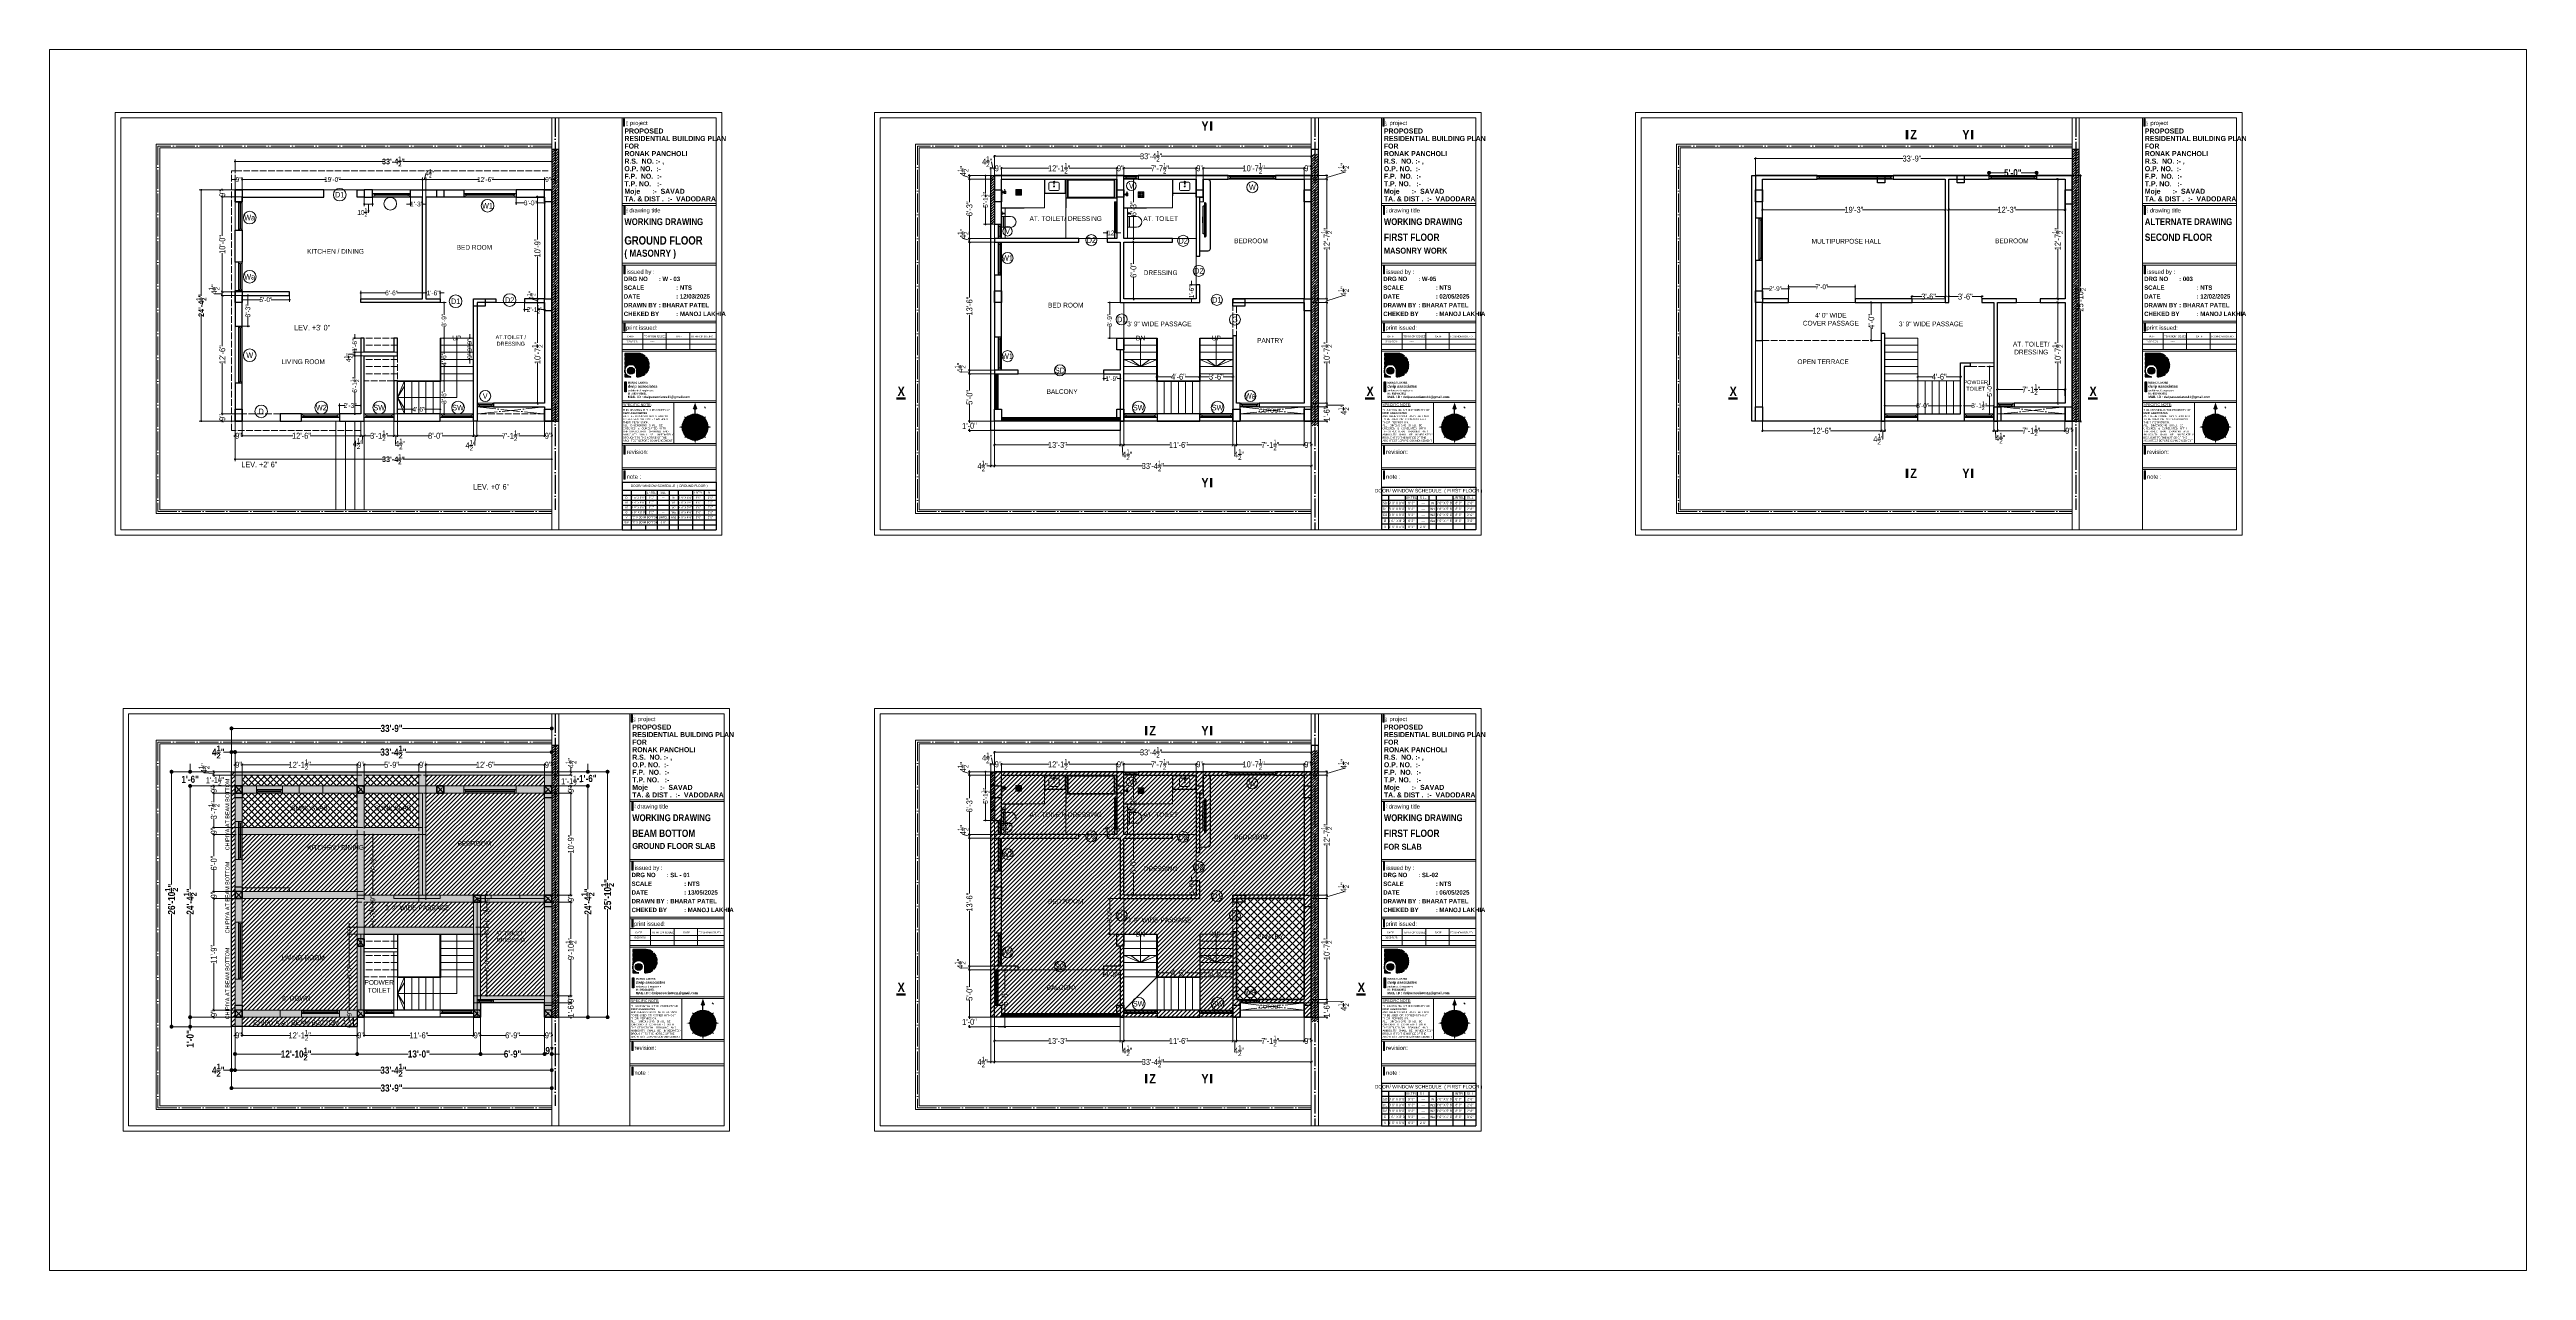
# Model space of a CAD drawing. Header units: millimetres. Extents: x 56222 to 3066687, y -650199 to -121287.
# Drawn here: x 151738 to 154870, y -174482 to -172938 of the extents above; entities that cross this region are included whole.
import ezdxf
from ezdxf.enums import TextEntityAlignment as Align

# ---------------------------------------------------------------- set-up
doc = ezdxf.new("R2010")
doc.units = ezdxf.units.MM
doc.header["$MEASUREMENT"] = 0
doc.header["$PDMODE"] = 35
doc.linetypes.add('ACAD_ISO02W100', pattern=[15, 12, -3])
doc.linetypes.add('ACAD_ISO04W100', pattern=[30, 24, -3, 0, -3])
doc.layers.get('Defpoints').update_dxf_attribs({"color": 220})
for name, color, linetype, lineweight in [('CENTERLINE ( COLUMN ) ~ DIM', 7, 'Continuous', 9), ('COLUMN', 1, 'Continuous', 30), ('COLUMN ( CENTER MARK )_', 5, 'ACAD_ISO04W100', 30), ('ELEVATION', 250, 'Continuous', 9), ('Farniture', 59, 'Continuous', 25), ('FIRST FLOOR', 7, 'Continuous', 9), ('FIRST FLOOR ( DIM )', 250, 'Continuous', 9), ('FIRST FLOOR ( DW_RAIL )', 7, 'Continuous', 9), ('FIRST FLOOR ( TEXT )', 7, 'Continuous', 9), ('FIRST FLOOR_( D - W & RAILING )', 251, 'Continuous', 9), ('FIRST FLOOR_( PLine )_', 251, 'Continuous', 30), ('FIRST FLOOR_( STAIR )', 251, 'Continuous', 9), ('FURNITURE', 32, 'Continuous', 9), ('GROUND FLOOR', 7, 'Continuous', 9), ('GROUND FLOOR  ( DIM )', 7, 'Continuous', 9), ('GROUND FLOOR  ( HATCH )', 251, 'Continuous', 9), ('GROUND FLOOR  ( PLINE )', 251, 'Continuous', 30), ('GROUND FLOOR ( DW_RAIL )', 7, 'Continuous', 9), ('GROUND FLOOR ( STAIR )', 251, 'Continuous', 9), ('plot boundary', 26, 'Continuous', 30), ('SECOND FLOOR', 7, 'Continuous', 9), ('SECOND FLOOR  ( PLINE )', 251, 'Continuous', 30), ('SECOND FLOOR ( DIM )', 7, 'Continuous', 9), ('SECOND FLOOR ( DW_RAIL )', 7, 'Continuous', 9), ('SECOND FLOOR ( PLine )', 7, 'Continuous', 30), ('SECOND FLOOR ( TEXT )', 7, 'Continuous', 9), ('SECTION', 7, 'Continuous', 9), ('STAIRCASE', 45, 'Continuous', 25), ('X_PLOT', 1, 'Continuous', 9), ('X_SHEET', 7, 'Continuous', 9), ('XX~SLAB ( BEAM )~ ( DIM )', 7, 'Continuous', 9), ('XX~SLAB ( BEAM )~ ( HATCH )', 1, 'Continuous', 9), ('XX~SLAB ( HATCH )', 7, 'Continuous', 9), ('XX~STR BEAM', 5, 'ACAD_ISO02W100', 9), ('X~SLAB ( HATCH )', 251, 'Continuous', 9)]:
    doc.layers.add(name, color=color, linetype=linetype, lineweight=lineweight)
doc.layers.add('GROUND FLOOR  ( Text )', color=251, linetype='Continuous')
doc.layers.add('XX~SLAB ( HATCH )~ PLINE', color=251, linetype='Continuous', lineweight=9, plot=False)
doc.layers.add('XX~SLAB ( PLINE )', color=251, linetype='Continuous', plot=False)
doc.styles.add("AR_0'-0", font='arial.ttf')
doc.styles.add('AR_6', font='arial.ttf', dxfattribs={"height": 6})
doc.styles.add('Cn BT~6', font='swissc.ttf', dxfattribs={"height": 6})
doc.styles.add("Cn_BT_0'-0", font='swissc.ttf')
doc.styles.add('Cn_BT_7', font='swissc.ttf', dxfattribs={"height": 7})
doc.styles.add('Cn_BT_7½', font='swissc.ttf', dxfattribs={"height": 7.5})
doc.styles.add('Cn_BT_9 ( BOLD )', font='swisscb.ttf', dxfattribs={"height": 9})
doc.styles.add('DUTCH801', font='dutcheb.ttf', dxfattribs={"height": 6.5})
doc.styles.add('KATHA', font='swissc.ttf')
doc.styles.get("Standard").update_dxf_attribs({"font": 'arial.ttf', "height": 6})
doc.dimstyles.new('Cn BT~6', dxfattribs={"dimtxt": 0.18, "dimasz": 2.5, "dimexe": 2.5, "dimexo": 0, "dimgap": 0.09, "dimtad": 0, "dimdec": 3, "dimzin": 3, "dimdsep": 46, "dimlunit": 4, "dimtxsty": 'Cn BT~6', "dimblk": 'DOT', "dimcen": 0.09, "dimdle": 2, "dimclrd": 250, "dimclre": 250, "dimclrt": 5, "dimadec": 0, "dimazin": 0, "dimtfac": 0.75, "dimtdec": 3, "dimtofl": 0, "dimtmove": 0, "dimatfit": 3, "dimfxl": 1, "dimtolj": 1, "dimtzin": 0, "dimlwd": 15, "dimlwe": 15, "dimarcsym": 0})
doc.dimstyles.new('Cn_BT_7½', dxfattribs={"dimtxt": 9, "dimasz": 3, "dimexe": 1.5, "dimexo": 0, "dimgap": 0.09, "dimtad": 0, "dimdec": 3, "dimzin": 3, "dimdsep": 46, "dimlunit": 4, "dimtxsty": 'Cn_BT_7½', "dimblk": 'ARCHTICK', "dimcen": 0.09, "dimdle": 1.5, "dimclrd": 251, "dimclre": 251, "dimclrt": 14, "dimadec": 0, "dimazin": 0, "dimtfac": 0.75, "dimtdec": 3, "dimtofl": 0, "dimtmove": 0, "dimatfit": 3, "dimfxl": 0, "dimtolj": 1, "dimtzin": 0, "dimlwd": 15, "dimlwe": 15, "dimarcsym": 0})
doc.dimstyles.new('Cn_BT_9 ( BOLD )', dxfattribs={"dimtxt": 9, "dimasz": 5, "dimexe": 1.5, "dimexo": 0, "dimgap": 0.09, "dimtad": 0, "dimzin": 3, "dimdsep": 46, "dimlunit": 4, "dimtxsty": 'Cn_BT_9 ( BOLD )', "dimblk": 'DOT', "dimcen": 0.09, "dimdle": 1.5, "dimclrd": 251, "dimclre": 251, "dimclrt": 5, "dimadec": 0, "dimazin": 0, "dimtfac": 0.75, "dimtofl": 0, "dimtmove": 0, "dimatfit": 3, "dimfxl": 0, "dimtolj": 1, "dimtzin": 0, "dimlwd": 15, "dimlwe": 15, "dimarcsym": 0})
pattern_1 = [(45, (152214.207, -173869.1764), (-2.65165, 2.65165), [])]
pattern_2 = [(45, (151968.207, -174173.6764), (-2.65165, 2.65165), [])]
pattern_3 = [(45, (151981.707, -174101.6764), (-2.65165, 2.65165), [])]

# ---------------------------------------------------------------- blocks, each defined once
blk = doc.blocks.new('NORTH')
h = blk.add_hatch(color=9)
h.set_gradient(color1=(201, 201, 201), color2=(237, 237, 237), one_color=1, tint=0.93, name='SPHERICAL')
edge = h.paths.add_edge_path()
edge.add_arc((329168.4, -156620.1), 24.1, 0, 360)
at = {"layer": 'X_SHEET'}
for color, points in [(224, [(329168.4, -156574.8), (329168.4, -156588.4), (329164.1, -156586.7)]), (47, [(329165.3, -156602), (329168.4, -156598.9), (329171.4, -156602)]), (230, [(329172.6, -156586.7), (329168.4, -156588.4), (329168.4, -156574.8)]), (224, [(329143.4, -156619.9), (329144.3, -156618.2), (329138.4, -156619.9)]), (230, [(329144.3, -156621.6), (329143.4, -156619.9), (329138.4, -156619.9)]), (47, [(329147.2, -156620), (329150.3, -156617), (329150.3, -156623.1)]), (47, [(329153.4, -156609.4), (329153.4, -156605.1), (329157.7, -156605.1)]), (47, [(329153.4, -156635), (329153.4, -156630.7), (329157.7, -156635)]), (47, [(329171.4, -156638.2), (329165.3, -156638.1), (329168.3, -156641.2)]), (230, [(329166.7, -156644.1), (329168.4, -156645), (329168.4, -156650.1)]), (224, [(329168.4, -156645), (329170.1, -156644.1), (329168.4, -156650.1)]), (47, [(329179, -156605.1), (329183.3, -156605.1), (329183.3, -156609.4)]), (47, [(329179, -156635), (329183.3, -156630.7), (329183.3, -156635)]), (47, [(329186.5, -156623.1), (329186.5, -156617), (329189.5, -156620.1)]), (224, [(329193.3, -156619.9), (329192.5, -156618.2), (329198.4, -156619.9)]), (230, [(329192.5, -156621.6), (329193.3, -156619.9), (329198.4, -156619.9)])]:
    blk.add_hatch(color=color, dxfattribs=at).paths.add_polyline_path(points)
at = {"color": 250, "lineweight": 9}
for p, q in [((329151.3, -156603), (329149.2, -156600.9)), ((329167.6, -156618.3), (329159.1, -156597.8)), ((329169.1, -156618.3), (329177.6, -156597.8)), ((329185.4, -156603), (329187.6, -156600.9)), ((329146.1, -156610.8), (329166.6, -156619.3)), ((329146.1, -156629.3), (329166.6, -156620.8)), ((329151.3, -156637.1), (329149.2, -156639.2)), ((329159.1, -156642.4), (329167.6, -156621.8)), ((329177.6, -156642.4), (329169.1, -156621.8)), ((329170.1, -156619.3), (329190.7, -156610.8)), ((329170.1, -156620.8), (329190.7, -156629.3)), ((329185.4, -156637.1), (329187.6, -156639.2))]:
    blk.add_line(p, q, dxfattribs=at)
at = {"color": 254, "lineweight": 5}
for p, q in [((329185.4, -156582.8), (329187.6, -156585)), ((329166.5, -156620.1), (329161.2, -156620.1)), ((329167, -156618.7), (329163.3, -156615)), ((329167, -156621.4), (329163.3, -156625.1)), ((329168.4, -156618.2), (329168.4, -156612.9)), ((329168.4, -156621.9), (329168.4, -156627.2)), ((329169.7, -156618.7), (329173.4, -156615)), ((329169.7, -156621.4), (329173.4, -156625.1)), ((329170.2, -156620.1), (329175.5, -156620.1))]:
    blk.add_line(p, q, dxfattribs=at)
at = {"color": 1}
blk.add_line((329171.1, -156626.7), (329169.1, -156621.8), dxfattribs=at)
at = {"lineweight": 9}
for radius in [24.1, 21.1, 10.2, 7.18, 1.88]:
    blk.add_circle((329168.4, -156620.1), radius, dxfattribs=at)
at = {"layer": 'X_SHEET', "color": 29, "linetype": 'Continuous', "lineweight": 25}
blk.add_line((329168.4, -156595.9), (329168.4, -156588.4), dxfattribs=at)
at = {"layer": 'X_SHEET', "color": 26, "linetype": 'ByBlock', "lineweight": -2, "style": 'DUTCH801'}
for s, rotation, p in [('N', 359.9141, (329168.3, -156602.4)), ('NW', 44.9141, (329156.2, -156607.4)), ('S', 359.9141, (329168.4, -156634.9)), ('SE', 44.9141, (329178.9, -156630.5))]:
    blk.add_text(s, height=2.7, rotation=rotation, dxfattribs=at).set_placement(p, align=Align.TOP_CENTER)
for s, rotation, p in [('W', 89.9141, (329153.5, -156620)), ('SW', 314.9141, (329156.3, -156632.7)), ('NE', 314.9141, (329178.9, -156609.6)), ('E', 89.9141, (329186.1, -156619.8))]:
    blk.add_text(s, height=2.7, rotation=rotation, dxfattribs=at).set_placement(p, align=Align.CENTER)
blk = doc.blocks.new('logo')
at = {"layer": 'STAIRCASE', "linetype": 'Continuous', "ltscale": 15}
h = blk.add_hatch(color=0, dxfattribs=at)
edge = h.paths.add_edge_path()
edge.add_line((52190, -8439), (52132, -8439))
edge.add_line((52132, -8439), (52132, -8451))
edge.add_line((52132, -8451), (52219, -8451))
edge.add_arc((52186, -8490), 51, 49.5898, 85.3906)
edge = h.paths.add_edge_path()
edge.add_line((52225, -8457), (52132, -8457))
edge.add_line((52132, -8457), (52132, -8469))
edge.add_line((52132, -8469), (52233, -8469))
edge.add_arc((52186, -8490), 51, 24.196, 40.1809)
edge = h.paths.add_edge_path()
edge.add_line((52235, -8475), (52132, -8475))
edge.add_line((52132, -8475), (52132, -8487))
edge.add_line((52132, -8487), (52237, -8487))
edge.add_arc((52186, -8490), 51, 3.3421, 17.076)
edge = h.paths.add_edge_path()
edge.add_line((52237, -8493), (52175, -8493))
edge.add_arc((52158, -8514), 26.8, 19.8001, 51.8901, ccw=False)
edge.add_line((52184, -8505), (52235, -8505))
edge.add_arc((52186, -8490), 51, 342.9464, 356.6794)
edge = h.paths.add_edge_path()
edge.add_line((52233, -8511), (52184, -8511))
edge.add_line((52184, -8511), (52184, -8523))
edge.add_line((52184, -8523), (52225, -8523))
edge.add_arc((52186, -8490), 51, 319.8472, 335.8275)
edge = h.paths.add_edge_path()
edge.add_line((52219, -8528), (52184, -8528))
edge.add_line((52184, -8528), (52184, -8540))
edge.add_line((52184, -8540), (52190, -8540))
edge.add_arc((52186, -8490), 51, 274.8693, 310.4434)
edge = h.paths.add_edge_path()
edge.add_line((52136, -8528), (52132, -8528))
edge.add_line((52132, -8528), (52132, -8540))
edge.add_line((52132, -8540), (52158, -8540))
edge.add_arc((52158, -8514), 26.8, 213.4982, 270, ccw=False)
edge = h.paths.add_edge_path()
edge.add_line((52132, -8514), (52132, -8523))
edge.add_line((52132, -8523), (52133, -8523))
edge.add_arc((52158, -8514), 26.8, 180, 199.307, ccw=False)
edge = h.paths.add_edge_path()
edge.add_line((52132, -8511), (52132, -8511))
edge.add_line((52132, -8511), (52132, -8514))
edge.add_arc((52158, -8514), 26.8, 173.2545, 180, ccw=False)
edge = h.paths.add_edge_path()
edge.add_line((52142, -8493), (52132, -8493))
edge.add_line((52132, -8493), (52132, -8505))
edge.add_line((52132, -8505), (52133, -8505))
edge.add_arc((52158, -8514), 26.8, 128.1099, 160.1999, ccw=False)
edge = h.paths.add_edge_path()
edge.add_arc((52158, -8514), 14.8, 0, 360)
at = {"layer": 'STAIRCASE', "color": 0, "linetype": 'Continuous', "ltscale": 15}
blk.add_line((52184, -8540), (52184, -8505), dxfattribs=at)
for points in [[(52190, -8439), (52132, -8439), (52132, -8451), (52219, -8451, 0.157494)], [(52225, -8457), (52132, -8457), (52132, -8469), (52233, -8469, 0.06986)], [(52235, -8475), (52132, -8475), (52132, -8487), (52237, -8487, 0.059998)], [(52142, -8493), (52132, -8493), (52132, -8505), (52133, -8505, -0.140942)], [(52132, -8511), (52132, -8511), (52132, -8514, -0.029441)], [(52132, -8514), (52132, -8523), (52133, -8523, -0.084443)], [(52237, -8493), (52175, -8493, -0.140942), (52184, -8505), (52235, -8505, 0.059993)], [(52233, -8511), (52184, -8511), (52184, -8523), (52225, -8523, 0.069841)], [(52136, -8528), (52132, -8528), (52132, -8540), (52158, -8540, -0.251655)], [(52219, -8528), (52184, -8528), (52184, -8540), (52190, -8540, 0.15648)]]:
    blk.add_lwpolyline(points, format="xyb", close=True, dxfattribs=at)
blk.add_circle((52158, -8514), 14.8, dxfattribs=at)
blk.add_arc((52158, -8514), 26.8, 19.8001, 270, dxfattribs=at)
blk = doc.blocks.new('_ArchTick')
at = {"color": 0, "linetype": 'ByBlock', "const_width": 0.15}
blk.add_lwpolyline([(-0.5, -0.5), (0.5, 0.5)], dxfattribs=at)
blk = doc.blocks.new('*D213')
at = {"layer": 'Defpoints', "color": 0, "lineweight": 0, "transparency": 16777216}
for p in [(152364.2, -173124.1), (152355.2, -173253.1), (152364.2, -173253.1)]:
    blk.add_point(p, dxfattribs=at)
at = {"layer": 'GROUND FLOOR  ( DIM )', "color": 251, "lineweight": 15, "transparency": 16777216}
for p, q in [((152364.2, -173124.1), (152353.7, -173124.1)), ((152355.2, -173122.6), (152355.2, -173177.7)), ((152355.2, -173254.6), (152355.2, -173199.5)), ((152364.2, -173253.1), (152353.7, -173253.1))]:
    blk.add_line(p, q, dxfattribs=at)
at = {"layer": 'GROUND FLOOR  ( DIM )', "color": 251, "lineweight": 15, "transparency": 16777216, "xscale": 3, "yscale": 3, "zscale": 3}
for p, rotation in [((152355.2, -173124.1), 90), ((152355.2, -173253.1), 270)]:
    blk.add_blockref('_ArchTick', p, dxfattribs=dict(at, rotation=rotation))
at = {"layer": 'GROUND FLOOR  ( DIM )', "color": 14, "transparency": 16777216, "insert": (152355.2, -173188.6), "char_height": 7.5, "attachment_point": 5, "rotation": 90, "style": 'Cn_BT_7½'}
blk.add_mtext('\\A1;10\'-9"', dxfattribs=at)
blk = doc.blocks.new('*D212')
at = {"layer": 'Defpoints', "color": 0, "lineweight": 0, "transparency": 16777216}
for p in [(152364.2, -173257.6), (152355.2, -173385.1), (152364.2, -173385.1)]:
    blk.add_point(p, dxfattribs=at)
at = {"layer": 'GROUND FLOOR  ( DIM )', "color": 251, "lineweight": 15, "transparency": 16777216}
for p, q in [((152364.2, -173257.6), (152353.7, -173257.6)), ((152355.2, -173256.1), (152355.2, -173308.8)), ((152355.2, -173386.6), (152355.2, -173333.9)), ((152364.2, -173385.1), (152353.7, -173385.1))]:
    blk.add_line(p, q, dxfattribs=at)
at = {"layer": 'GROUND FLOOR  ( DIM )', "color": 251, "lineweight": 15, "transparency": 16777216, "xscale": 3, "yscale": 3, "zscale": 3}
for p, rotation in [((152355.2, -173257.6), 90), ((152355.2, -173385.1), 270)]:
    blk.add_blockref('_ArchTick', p, dxfattribs=dict(at, rotation=rotation))
at = {"layer": 'GROUND FLOOR  ( DIM )', "color": 14, "transparency": 16777216, "insert": (152355.2, -173321.4), "char_height": 7.5, "attachment_point": 5, "rotation": 90, "style": 'Cn_BT_7½'}
blk.add_mtext('\\A1;10\'-7{\\H0.75x;\\S1/2;}"', dxfattribs=at)
blk = doc.blocks.new('_Dot')
at = {"color": 0, "linetype": 'ByBlock', "lineweight": -2}
blk.add_line((-0.5, 0), (-1, 0), dxfattribs=at)
at = {"color": 0, "linetype": 'ByBlock', "const_width": 0.5}
blk.add_lwpolyline([(-0.25, 0, 1), (0.25, 0, 1)], format="xyb", close=True, dxfattribs=at)
blk = doc.blocks.new('*D211')
at = {"layer": 'Defpoints', "color": 0, "lineweight": 0, "transparency": 16777216}
for p in [(152232.2, -173257.6), (152237, -173257.6), (152232.2, -173302.6)]:
    blk.add_point(p, dxfattribs=at)
at = {"layer": 'GROUND FLOOR  ( DIM )', "color": 250, "lineweight": 15, "transparency": 16777216}
for p, q in [((152232.2, -173257.6), (152239.5, -173257.6)), ((152237, -173260.1), (152237, -173273.2)), ((152232.2, -173302.6), (152239.5, -173302.6)), ((152237, -173300.1), (152237, -173287))]:
    blk.add_line(p, q, dxfattribs=at)
at = {"layer": 'GROUND FLOOR  ( DIM )', "color": 250, "lineweight": 15, "transparency": 16777216, "xscale": 2.5, "yscale": 2.5, "zscale": 2.5}
for p, rotation in [((152237, -173257.6), 90), ((152237, -173302.6), 270)]:
    blk.add_blockref('_Dot', p, dxfattribs=dict(at, rotation=rotation))
at = {"layer": 'GROUND FLOOR  ( DIM )', "color": 5, "transparency": 16777216, "insert": (152237, -173280.1), "char_height": 6, "attachment_point": 5, "rotation": 90, "style": 'Cn BT~6'}
blk.add_mtext('\\A1;3\'-9"', dxfattribs=at)
blk = doc.blocks.new('*D210')
at = {"layer": 'Defpoints', "color": 0, "lineweight": 0, "transparency": 16777216}
for p in [(151972.7, -173091.1), (152373.2, -173079.2), (152373.2, -173091.1)]:
    blk.add_point(p, dxfattribs=at)
at = {"layer": 'GROUND FLOOR  ( DIM )', "color": 250, "lineweight": 15, "transparency": 16777216}
for p, q in [((151972.7, -173091.1), (151972.7, -173076.7)), ((151975.2, -173079.2), (152160.8, -173079.2)), ((152370.7, -173079.2), (152185.1, -173079.2)), ((152373.2, -173091.1), (152373.2, -173076.7))]:
    blk.add_line(p, q, dxfattribs=at)
at = {"layer": 'GROUND FLOOR  ( DIM )', "color": 250, "lineweight": 15, "transparency": 16777216, "xscale": 2.5, "yscale": 2.5, "zscale": 2.5, "rotation": 180}
blk.add_blockref('_Dot', (151972.7, -173079.2), dxfattribs=at)
at = {"layer": 'GROUND FLOOR  ( DIM )', "color": 250, "lineweight": 15, "transparency": 16777216, "xscale": 2.5, "yscale": 2.5, "zscale": 2.5}
blk.add_blockref('_Dot', (152373.2, -173079.2), dxfattribs=at)
at = {"layer": 'GROUND FLOOR  ( DIM )', "color": 5, "transparency": 16777216, "insert": (152173, -173079.2), "char_height": 7, "attachment_point": 5, "style": "Cn_BT_0'-0"}
blk.add_mtext('\\A1;{\\fSwis721 Cn BT|b1|i0|c0|p34;33\'-4{\\H0.75x;\\S1/2;}"}', dxfattribs=at)
blk = doc.blocks.new('*D209')
at = {"layer": 'Defpoints', "color": 0, "lineweight": 0, "transparency": 16777216}
for p in [(151972.7, -173115.1), (151981.7, -173102), (151981.7, -173115.1)]:
    blk.add_point(p, dxfattribs=at)
at = {"layer": 'GROUND FLOOR  ( DIM )', "color": 250, "lineweight": 15, "transparency": 16777216}
for p, q in [((151970.2, -173102), (151967.7, -173102)), ((151972.7, -173115.1), (151972.7, -173099.5)), ((151981.7, -173115.1), (151981.7, -173099.5)), ((151984.2, -173102), (151986.7, -173102))]:
    blk.add_line(p, q, dxfattribs=at)
at = {"layer": 'GROUND FLOOR  ( DIM )', "color": 250, "lineweight": 15, "transparency": 16777216, "xscale": 2.5, "yscale": 2.5, "zscale": 2.5}
blk.add_blockref('_Dot', (151972.7, -173102), dxfattribs=at)
at = {"layer": 'GROUND FLOOR  ( DIM )', "color": 250, "lineweight": 15, "transparency": 16777216, "xscale": 2.5, "yscale": 2.5, "zscale": 2.5, "rotation": 180}
blk.add_blockref('_Dot', (151981.7, -173102), dxfattribs=at)
at = {"layer": 'GROUND FLOOR  ( DIM )', "color": 5, "transparency": 16777216, "insert": (151977.2, -173102), "char_height": 6, "attachment_point": 5, "style": 'Cn BT~6'}
blk.add_mtext('\\A1;9"', dxfattribs=at)
blk = doc.blocks.new('*D208')
at = {"layer": 'Defpoints', "color": 0, "lineweight": 0, "transparency": 16777216}
for p in [(151981.7, -173115.1), (152209.7, -173102), (152209.7, -173124.1)]:
    blk.add_point(p, dxfattribs=at)
at = {"layer": 'GROUND FLOOR  ( DIM )', "color": 250, "lineweight": 15, "transparency": 16777216}
for p, q in [((151981.7, -173115.1), (151981.7, -173099.5)), ((151984.2, -173102), (152087, -173102)), ((152207.2, -173102), (152104.4, -173102)), ((152209.7, -173124.1), (152209.7, -173099.5))]:
    blk.add_line(p, q, dxfattribs=at)
at = {"layer": 'GROUND FLOOR  ( DIM )', "color": 250, "lineweight": 15, "transparency": 16777216, "xscale": 2.5, "yscale": 2.5, "zscale": 2.5, "rotation": 180}
blk.add_blockref('_Dot', (151981.7, -173102), dxfattribs=at)
at = {"layer": 'GROUND FLOOR  ( DIM )', "color": 250, "lineweight": 15, "transparency": 16777216, "xscale": 2.5, "yscale": 2.5, "zscale": 2.5}
blk.add_blockref('_Dot', (152209.7, -173102), dxfattribs=at)
at = {"layer": 'GROUND FLOOR  ( DIM )', "color": 5, "transparency": 16777216, "insert": (152095.7, -173102), "char_height": 6, "attachment_point": 5, "style": 'Cn BT~6'}
blk.add_mtext('\\A1;19\'-0"', dxfattribs=at)
blk = doc.blocks.new('*D207')
at = {"layer": 'Defpoints', "color": 0, "lineweight": 0, "transparency": 16777216}
for p in [(152209.7, -173124.1), (152214.2, -173102), (152214.2, -173124.1)]:
    blk.add_point(p, dxfattribs=at)
at = {"layer": 'GROUND FLOOR  ( DIM )', "color": 250, "lineweight": 15, "transparency": 16777216}
for p, q in [((152207.2, -173102), (152204.7, -173102)), ((152209.7, -173124.1), (152209.7, -173099.5)), ((152209.7, -173102), (152214.2, -173102)), ((152212, -173102), (152214.3, -173094.1)), ((152214.2, -173124.1), (152214.2, -173099.5)), ((152214.3, -173094.1), (152214.5, -173094.1)), ((152216.7, -173102), (152219.2, -173102))]:
    blk.add_line(p, q, dxfattribs=at)
at = {"layer": 'GROUND FLOOR  ( DIM )', "color": 250, "lineweight": 15, "transparency": 16777216, "xscale": 2.5, "yscale": 2.5, "zscale": 2.5}
blk.add_blockref('_Dot', (152209.7, -173102), dxfattribs=at)
at = {"layer": 'GROUND FLOOR  ( DIM )', "color": 250, "lineweight": 15, "transparency": 16777216, "xscale": 2.5, "yscale": 2.5, "zscale": 2.5, "rotation": 180}
blk.add_blockref('_Dot', (152214.2, -173102), dxfattribs=at)
at = {"layer": 'GROUND FLOOR  ( DIM )', "color": 5, "transparency": 16777216, "insert": (152218.8, -173094.1), "char_height": 6, "attachment_point": 5, "style": 'Cn BT~6'}
blk.add_mtext('\\A1;4{\\H0.75x;\\S1/2;}"', dxfattribs=at)
blk = doc.blocks.new('*D206')
at = {"layer": 'Defpoints', "color": 0, "lineweight": 0, "transparency": 16777216}
for p in [(152214.2, -173124.1), (152364.2, -173102), (152364.2, -173115.1)]:
    blk.add_point(p, dxfattribs=at)
at = {"layer": 'GROUND FLOOR  ( DIM )', "color": 250, "lineweight": 15, "transparency": 16777216}
for p, q in [((152214.2, -173124.1), (152214.2, -173099.5)), ((152216.7, -173102), (152280.5, -173102)), ((152361.7, -173102), (152297.9, -173102)), ((152364.2, -173115.1), (152364.2, -173099.5))]:
    blk.add_line(p, q, dxfattribs=at)
at = {"layer": 'GROUND FLOOR  ( DIM )', "color": 250, "lineweight": 15, "transparency": 16777216, "xscale": 2.5, "yscale": 2.5, "zscale": 2.5, "rotation": 180}
blk.add_blockref('_Dot', (152214.2, -173102), dxfattribs=at)
at = {"layer": 'GROUND FLOOR  ( DIM )', "color": 250, "lineweight": 15, "transparency": 16777216, "xscale": 2.5, "yscale": 2.5, "zscale": 2.5}
blk.add_blockref('_Dot', (152364.2, -173102), dxfattribs=at)
at = {"layer": 'GROUND FLOOR  ( DIM )', "color": 5, "transparency": 16777216, "insert": (152289.2, -173102), "char_height": 6, "attachment_point": 5, "style": 'Cn BT~6'}
blk.add_mtext('\\A1;12\'-6"', dxfattribs=at)
blk = doc.blocks.new('*D205')
at = {"layer": 'Defpoints', "color": 0, "lineweight": 0, "transparency": 16777216}
for p in [(152364.2, -173115.1), (152373.2, -173102), (152373.2, -173115.1)]:
    blk.add_point(p, dxfattribs=at)
at = {"layer": 'GROUND FLOOR  ( DIM )', "color": 250, "lineweight": 15, "transparency": 16777216}
for p, q in [((152361.7, -173102), (152359.2, -173102)), ((152364.2, -173115.1), (152364.2, -173099.5)), ((152373.2, -173115.1), (152373.2, -173099.5)), ((152375.7, -173102), (152378.2, -173102))]:
    blk.add_line(p, q, dxfattribs=at)
at = {"layer": 'GROUND FLOOR  ( DIM )', "color": 250, "lineweight": 15, "transparency": 16777216, "xscale": 2.5, "yscale": 2.5, "zscale": 2.5}
blk.add_blockref('_Dot', (152364.2, -173102), dxfattribs=at)
at = {"layer": 'GROUND FLOOR  ( DIM )', "color": 250, "lineweight": 15, "transparency": 16777216, "xscale": 2.5, "yscale": 2.5, "zscale": 2.5, "rotation": 180}
blk.add_blockref('_Dot', (152373.2, -173102), dxfattribs=at)
at = {"layer": 'GROUND FLOOR  ( DIM )', "color": 5, "transparency": 16777216, "insert": (152368.7, -173102), "char_height": 6, "attachment_point": 5, "style": 'Cn BT~6'}
blk.add_mtext('\\A1;9"', dxfattribs=at)
blk = doc.blocks.new('*D204')
at = {"layer": 'Defpoints', "color": 0, "lineweight": 0, "transparency": 16777216}
for p in [(151956.6, -173124.1), (151972.7, -173115.1), (151981.7, -173124.1)]:
    blk.add_point(p, dxfattribs=at)
at = {"layer": 'GROUND FLOOR  ( DIM )', "color": 251, "lineweight": 15, "transparency": 16777216}
for p, q in [((151972.7, -173115.1), (151955.1, -173115.1)), ((151981.7, -173124.1), (151955.1, -173124.1)), ((151956.6, -173113.6), (151956.6, -173116)), ((151956.6, -173125.6), (151956.6, -173123.3))]:
    blk.add_line(p, q, dxfattribs=at)
at = {"layer": 'GROUND FLOOR  ( DIM )', "color": 251, "lineweight": 15, "transparency": 16777216, "xscale": 3, "yscale": 3, "zscale": 3}
for p, rotation in [((151956.6, -173115.1), 90), ((151956.6, -173124.1), 270)]:
    blk.add_blockref('_ArchTick', p, dxfattribs=dict(at, rotation=rotation))
at = {"layer": 'GROUND FLOOR  ( DIM )', "color": 14, "transparency": 16777216, "insert": (151956.6, -173119.6), "char_height": 7.5, "attachment_point": 5, "rotation": 90, "style": 'Cn_BT_7½'}
blk.add_mtext('\\A1;9"', dxfattribs=at)
blk = doc.blocks.new('*D203')
at = {"layer": 'Defpoints', "color": 0, "lineweight": 0, "transparency": 16777216}
for p in [(151981.7, -173124.1), (151956.6, -173244.1), (151981.7, -173244.1)]:
    blk.add_point(p, dxfattribs=at)
at = {"layer": 'GROUND FLOOR  ( DIM )', "color": 251, "lineweight": 15, "transparency": 16777216}
for p, q in [((151981.7, -173124.1), (151955.1, -173124.1)), ((151956.6, -173122.6), (151956.6, -173173.2)), ((151956.6, -173245.6), (151956.6, -173195)), ((151981.7, -173244.1), (151955.1, -173244.1))]:
    blk.add_line(p, q, dxfattribs=at)
at = {"layer": 'GROUND FLOOR  ( DIM )', "color": 251, "lineweight": 15, "transparency": 16777216, "xscale": 3, "yscale": 3, "zscale": 3}
for p, rotation in [((151956.6, -173124.1), 90), ((151956.6, -173244.1), 270)]:
    blk.add_blockref('_ArchTick', p, dxfattribs=dict(at, rotation=rotation))
at = {"layer": 'GROUND FLOOR  ( DIM )', "color": 14, "transparency": 16777216, "insert": (151956.6, -173184.1), "char_height": 7.5, "attachment_point": 5, "rotation": 90, "style": 'Cn_BT_7½'}
blk.add_mtext('\\A1;10\'-0"', dxfattribs=at)
blk = doc.blocks.new('*D202')
at = {"layer": 'Defpoints', "color": 0, "lineweight": 0, "transparency": 16777216}
for p in [(151956.6, -173248.6), (151981.7, -173244.1), (151981.7, -173248.6)]:
    blk.add_point(p, dxfattribs=at)
at = {"layer": 'GROUND FLOOR  ( DIM )', "color": 251, "lineweight": 15, "transparency": 16777216}
for p, q in [((151956.6, -173246.4), (151946.3, -173246.6)), ((151946.3, -173246.6), (151946.3, -173246.4)), ((151981.7, -173244.1), (151955.1, -173244.1)), ((151981.7, -173248.6), (151955.1, -173248.6)), ((151956.6, -173242.6), (151956.6, -173250.1))]:
    blk.add_line(p, q, dxfattribs=at)
at = {"layer": 'GROUND FLOOR  ( DIM )', "color": 251, "lineweight": 15, "transparency": 16777216, "xscale": 3, "yscale": 3, "zscale": 3}
for p, rotation in [((151956.6, -173244.1), 90), ((151956.6, -173248.6), 270)]:
    blk.add_blockref('_ArchTick', p, dxfattribs=dict(at, rotation=rotation))
at = {"layer": 'GROUND FLOOR  ( DIM )', "color": 14, "transparency": 16777216, "insert": (151946.3, -173241.1), "char_height": 7.5, "attachment_point": 5, "rotation": 90, "style": 'Cn_BT_7½'}
blk.add_mtext('\\A1;4{\\H0.75x;\\S1/2;}"', dxfattribs=at)
blk = doc.blocks.new('*D201')
at = {"layer": 'Defpoints', "color": 0, "lineweight": 0, "transparency": 16777216}
for p in [(151981.7, -173248.6), (151956.6, -173398.6), (151981.7, -173398.6)]:
    blk.add_point(p, dxfattribs=at)
at = {"layer": 'GROUND FLOOR  ( DIM )', "color": 251, "lineweight": 15, "transparency": 16777216}
for p, q in [((151981.7, -173248.6), (151955.1, -173248.6)), ((151956.6, -173247.1), (151956.6, -173312.7)), ((151956.6, -173400.1), (151956.6, -173334.5)), ((151981.7, -173398.6), (151955.1, -173398.6))]:
    blk.add_line(p, q, dxfattribs=at)
at = {"layer": 'GROUND FLOOR  ( DIM )', "color": 251, "lineweight": 15, "transparency": 16777216, "xscale": 3, "yscale": 3, "zscale": 3}
for p, rotation in [((151956.6, -173248.6), 90), ((151956.6, -173398.6), 270)]:
    blk.add_blockref('_ArchTick', p, dxfattribs=dict(at, rotation=rotation))
at = {"layer": 'GROUND FLOOR  ( DIM )', "color": 14, "transparency": 16777216, "insert": (151956.6, -173323.6), "char_height": 7.5, "attachment_point": 5, "rotation": 90, "style": 'Cn_BT_7½'}
blk.add_mtext('\\A1;12\'-6"', dxfattribs=at)
blk = doc.blocks.new('*D200')
at = {"layer": 'Defpoints', "color": 0, "lineweight": 0, "transparency": 16777216}
for p in [(151981.7, -173398.6), (151956.6, -173407.6), (151972.7, -173407.6)]:
    blk.add_point(p, dxfattribs=at)
at = {"layer": 'GROUND FLOOR  ( DIM )', "color": 251, "lineweight": 15, "transparency": 16777216}
for p, q in [((151981.7, -173398.6), (151955.1, -173398.6)), ((151956.6, -173397.1), (151956.6, -173399.5)), ((151972.7, -173407.6), (151955.1, -173407.6)), ((151956.6, -173409.1), (151956.6, -173406.8))]:
    blk.add_line(p, q, dxfattribs=at)
at = {"layer": 'GROUND FLOOR  ( DIM )', "color": 251, "lineweight": 15, "transparency": 16777216, "xscale": 3, "yscale": 3, "zscale": 3}
for p, rotation in [((151956.6, -173398.6), 90), ((151956.6, -173407.6), 270)]:
    blk.add_blockref('_ArchTick', p, dxfattribs=dict(at, rotation=rotation))
at = {"layer": 'GROUND FLOOR  ( DIM )', "color": 14, "transparency": 16777216, "insert": (151956.6, -173403.1), "char_height": 7.5, "attachment_point": 5, "rotation": 90, "style": 'Cn_BT_7½'}
blk.add_mtext('\\A1;9"', dxfattribs=at)
blk = doc.blocks.new('*D199')
at = {"layer": 'Defpoints', "color": 0, "lineweight": 0, "transparency": 16777216}
for p in [(151972.7, -173407.6), (151981.7, -173407.6), (151981.7, -173426.2)]:
    blk.add_point(p, dxfattribs=at)
at = {"layer": 'GROUND FLOOR  ( DIM )', "color": 251, "lineweight": 15, "transparency": 16777216}
for p, q in [((151971.2, -173426.2), (151973.6, -173426.2)), ((151972.7, -173407.6), (151972.7, -173427.7)), ((151983.2, -173426.2), (151980.9, -173426.2)), ((151981.7, -173407.6), (151981.7, -173427.7))]:
    blk.add_line(p, q, dxfattribs=at)
at = {"layer": 'GROUND FLOOR  ( DIM )', "color": 251, "lineweight": 15, "transparency": 16777216, "xscale": 3, "yscale": 3, "zscale": 3, "rotation": 180}
blk.add_blockref('_ArchTick', (151972.7, -173426.2), dxfattribs=at)
at = {"layer": 'GROUND FLOOR  ( DIM )', "color": 251, "lineweight": 15, "transparency": 16777216, "xscale": 3, "yscale": 3, "zscale": 3}
blk.add_blockref('_ArchTick', (151981.7, -173426.2), dxfattribs=at)
at = {"layer": 'GROUND FLOOR  ( DIM )', "color": 14, "transparency": 16777216, "insert": (151977.2, -173426.2), "char_height": 7.5, "attachment_point": 5, "style": 'Cn_BT_7½'}
blk.add_mtext('\\A1;9"', dxfattribs=at)
blk = doc.blocks.new('*D198')
at = {"layer": 'Defpoints', "color": 0, "lineweight": 0, "transparency": 16777216}
for p in [(151981.7, -173407.6), (152131.7, -173407.6), (152131.7, -173426.2)]:
    blk.add_point(p, dxfattribs=at)
at = {"layer": 'GROUND FLOOR  ( DIM )', "color": 251, "lineweight": 15, "transparency": 16777216}
for p, q in [((151980.2, -173426.2), (152045.8, -173426.2)), ((151981.7, -173407.6), (151981.7, -173427.7)), ((152133.2, -173426.2), (152067.6, -173426.2)), ((152131.7, -173407.6), (152131.7, -173427.7))]:
    blk.add_line(p, q, dxfattribs=at)
at = {"layer": 'GROUND FLOOR  ( DIM )', "color": 251, "lineweight": 15, "transparency": 16777216, "xscale": 3, "yscale": 3, "zscale": 3, "rotation": 180}
blk.add_blockref('_ArchTick', (151981.7, -173426.2), dxfattribs=at)
at = {"layer": 'GROUND FLOOR  ( DIM )', "color": 251, "lineweight": 15, "transparency": 16777216, "xscale": 3, "yscale": 3, "zscale": 3}
blk.add_blockref('_ArchTick', (152131.7, -173426.2), dxfattribs=at)
at = {"layer": 'GROUND FLOOR  ( DIM )', "color": 14, "transparency": 16777216, "insert": (152056.7, -173426.2), "char_height": 7.5, "attachment_point": 5, "style": 'Cn_BT_7½'}
blk.add_mtext('\\A1;12\'-6"', dxfattribs=at)
blk = doc.blocks.new('*D197')
at = {"layer": 'Defpoints', "color": 0, "lineweight": 0, "transparency": 16777216}
for p in [(152131.7, -173407.6), (152136.2, -173407.6), (152136.2, -173426.2)]:
    blk.add_point(p, dxfattribs=at)
at = {"layer": 'GROUND FLOOR  ( DIM )', "color": 251, "lineweight": 15, "transparency": 16777216}
for p, q in [((152130.2, -173426.2), (152137.7, -173426.2)), ((152131.7, -173407.6), (152131.7, -173427.7)), ((152133.4, -173436.1), (152133.2, -173436.1)), ((152134, -173426.2), (152133.4, -173436.1)), ((152136.2, -173407.6), (152136.2, -173427.7))]:
    blk.add_line(p, q, dxfattribs=at)
at = {"layer": 'GROUND FLOOR  ( DIM )', "color": 251, "lineweight": 15, "transparency": 16777216, "xscale": 3, "yscale": 3, "zscale": 3, "rotation": 180}
blk.add_blockref('_ArchTick', (152131.7, -173426.2), dxfattribs=at)
at = {"layer": 'GROUND FLOOR  ( DIM )', "color": 251, "lineweight": 15, "transparency": 16777216, "xscale": 3, "yscale": 3, "zscale": 3}
blk.add_blockref('_ArchTick', (152136.2, -173426.2), dxfattribs=at)
at = {"layer": 'GROUND FLOOR  ( DIM )', "color": 14, "transparency": 16777216, "insert": (152127.9, -173436.1), "char_height": 7.5, "attachment_point": 5, "style": 'Cn_BT_7½'}
blk.add_mtext('\\A1;4{\\H0.75x;\\S1/2;}"', dxfattribs=at)
blk = doc.blocks.new('*D196')
at = {"layer": 'Defpoints', "color": 0, "lineweight": 0, "transparency": 16777216}
for p in [(152136.2, -173407.6), (152173.7, -173407.6), (152173.7, -173426.2)]:
    blk.add_point(p, dxfattribs=at)
at = {"layer": 'GROUND FLOOR  ( DIM )', "color": 251, "lineweight": 15, "transparency": 16777216}
for p, q in [((152134.7, -173426.2), (152144.7, -173426.2)), ((152136.2, -173407.6), (152136.2, -173427.7)), ((152175.2, -173426.2), (152165.2, -173426.2)), ((152173.7, -173407.6), (152173.7, -173427.7))]:
    blk.add_line(p, q, dxfattribs=at)
at = {"layer": 'GROUND FLOOR  ( DIM )', "color": 251, "lineweight": 15, "transparency": 16777216, "xscale": 3, "yscale": 3, "zscale": 3, "rotation": 180}
blk.add_blockref('_ArchTick', (152136.2, -173426.2), dxfattribs=at)
at = {"layer": 'GROUND FLOOR  ( DIM )', "color": 251, "lineweight": 15, "transparency": 16777216, "xscale": 3, "yscale": 3, "zscale": 3}
blk.add_blockref('_ArchTick', (152173.7, -173426.2), dxfattribs=at)
at = {"layer": 'GROUND FLOOR  ( DIM )', "color": 14, "transparency": 16777216, "insert": (152155, -173426.2), "char_height": 7.5, "attachment_point": 5, "style": 'Cn_BT_7½'}
blk.add_mtext('\\A1;3\'-1{\\H0.75x;\\S1/2;}"', dxfattribs=at)
blk = doc.blocks.new('*D195')
at = {"layer": 'Defpoints', "color": 0, "lineweight": 0, "transparency": 16777216}
for p in [(152178.2, -173398.6), (152173.7, -173407.6), (152178.2, -173426.2)]:
    blk.add_point(p, dxfattribs=at)
at = {"layer": 'GROUND FLOOR  ( DIM )', "color": 251, "lineweight": 15, "transparency": 16777216}
for p, q in [((152178.2, -173398.6), (152178.2, -173427.7)), ((152172.2, -173426.2), (152179.7, -173426.2)), ((152173.7, -173407.6), (152173.7, -173427.7)), ((152176, -173426.2), (152175.8, -173436.5)), ((152175.8, -173436.5), (152176, -173436.5))]:
    blk.add_line(p, q, dxfattribs=at)
at = {"layer": 'GROUND FLOOR  ( DIM )', "color": 251, "lineweight": 15, "transparency": 16777216, "xscale": 3, "yscale": 3, "zscale": 3, "rotation": 180}
blk.add_blockref('_ArchTick', (152173.7, -173426.2), dxfattribs=at)
at = {"layer": 'GROUND FLOOR  ( DIM )', "color": 251, "lineweight": 15, "transparency": 16777216, "xscale": 3, "yscale": 3, "zscale": 3}
blk.add_blockref('_ArchTick', (152178.2, -173426.2), dxfattribs=at)
at = {"layer": 'GROUND FLOOR  ( DIM )', "color": 14, "transparency": 16777216, "insert": (152181.4, -173436.5), "char_height": 7.5, "attachment_point": 5, "style": 'Cn_BT_7½'}
blk.add_mtext('\\A1;4{\\H0.75x;\\S1/2;}"', dxfattribs=at)
blk = doc.blocks.new('*D194')
at = {"layer": 'Defpoints', "color": 0, "lineweight": 0, "transparency": 16777216}
for p in [(152178.2, -173398.6), (152274.2, -173407.6), (152274.2, -173426.2)]:
    blk.add_point(p, dxfattribs=at)
at = {"layer": 'GROUND FLOOR  ( DIM )', "color": 251, "lineweight": 15, "transparency": 16777216}
for p, q in [((152178.2, -173398.6), (152178.2, -173427.7)), ((152176.7, -173426.2), (152217.7, -173426.2)), ((152275.7, -173426.2), (152234.7, -173426.2)), ((152274.2, -173407.6), (152274.2, -173427.7))]:
    blk.add_line(p, q, dxfattribs=at)
at = {"layer": 'GROUND FLOOR  ( DIM )', "color": 251, "lineweight": 15, "transparency": 16777216, "xscale": 3, "yscale": 3, "zscale": 3, "rotation": 180}
blk.add_blockref('_ArchTick', (152178.2, -173426.2), dxfattribs=at)
at = {"layer": 'GROUND FLOOR  ( DIM )', "color": 251, "lineweight": 15, "transparency": 16777216, "xscale": 3, "yscale": 3, "zscale": 3}
blk.add_blockref('_ArchTick', (152274.2, -173426.2), dxfattribs=at)
at = {"layer": 'GROUND FLOOR  ( DIM )', "color": 14, "transparency": 16777216, "insert": (152226.2, -173426.2), "char_height": 7.5, "attachment_point": 5, "style": 'Cn_BT_7½'}
blk.add_mtext('\\A1;8\'-0"', dxfattribs=at)
blk = doc.blocks.new('*D193')
at = {"layer": 'Defpoints', "color": 0, "lineweight": 0, "transparency": 16777216}
for p in [(152274.2, -173407.6), (152278.7, -173407.6), (152278.7, -173426.2)]:
    blk.add_point(p, dxfattribs=at)
at = {"layer": 'GROUND FLOOR  ( DIM )', "color": 251, "lineweight": 15, "transparency": 16777216}
for p, q in [((152272.7, -173426.2), (152280.2, -173426.2)), ((152274.2, -173407.6), (152274.2, -173427.7)), ((152276.5, -173426.2), (152276, -173438.3)), ((152278.7, -173407.6), (152278.7, -173427.7)), ((152276, -173438.3), (152275.9, -173438.3))]:
    blk.add_line(p, q, dxfattribs=at)
at = {"layer": 'GROUND FLOOR  ( DIM )', "color": 251, "lineweight": 15, "transparency": 16777216, "xscale": 3, "yscale": 3, "zscale": 3, "rotation": 180}
blk.add_blockref('_ArchTick', (152274.2, -173426.2), dxfattribs=at)
at = {"layer": 'GROUND FLOOR  ( DIM )', "color": 251, "lineweight": 15, "transparency": 16777216, "xscale": 3, "yscale": 3, "zscale": 3}
blk.add_blockref('_ArchTick', (152278.7, -173426.2), dxfattribs=at)
at = {"layer": 'GROUND FLOOR  ( DIM )', "color": 14, "transparency": 16777216, "insert": (152270.5, -173438.3), "char_height": 7.5, "attachment_point": 5, "style": 'Cn_BT_7½'}
blk.add_mtext('\\A1;4{\\H0.75x;\\S1/2;}"', dxfattribs=at)
blk = doc.blocks.new('*D192')
at = {"layer": 'Defpoints', "color": 0, "lineweight": 0, "transparency": 16777216}
for p in [(152278.7, -173407.6), (152364.2, -173407.6), (152364.2, -173426.2)]:
    blk.add_point(p, dxfattribs=at)
at = {"layer": 'GROUND FLOOR  ( DIM )', "color": 251, "lineweight": 15, "transparency": 16777216}
for p, q in [((152277.2, -173426.2), (152311.3, -173426.2)), ((152278.7, -173407.6), (152278.7, -173427.7)), ((152365.7, -173426.2), (152331.7, -173426.2)), ((152364.2, -173407.6), (152364.2, -173427.7))]:
    blk.add_line(p, q, dxfattribs=at)
at = {"layer": 'GROUND FLOOR  ( DIM )', "color": 251, "lineweight": 15, "transparency": 16777216, "xscale": 3, "yscale": 3, "zscale": 3, "rotation": 180}
blk.add_blockref('_ArchTick', (152278.7, -173426.2), dxfattribs=at)
at = {"layer": 'GROUND FLOOR  ( DIM )', "color": 251, "lineweight": 15, "transparency": 16777216, "xscale": 3, "yscale": 3, "zscale": 3}
blk.add_blockref('_ArchTick', (152364.2, -173426.2), dxfattribs=at)
at = {"layer": 'GROUND FLOOR  ( DIM )', "color": 14, "transparency": 16777216, "insert": (152321.5, -173426.2), "char_height": 7.5, "attachment_point": 5, "style": 'Cn_BT_7½'}
blk.add_mtext('\\A1;7\'-1{\\H0.75x;\\S1/2;}"', dxfattribs=at)
blk = doc.blocks.new('*D191')
at = {"layer": 'Defpoints', "color": 0, "lineweight": 0, "transparency": 16777216}
for p in [(152364.2, -173407.6), (152373.2, -173407.6), (152373.2, -173426.2)]:
    blk.add_point(p, dxfattribs=at)
at = {"layer": 'GROUND FLOOR  ( DIM )', "color": 251, "lineweight": 15, "transparency": 16777216}
for p, q in [((152362.7, -173426.2), (152365.1, -173426.2)), ((152364.2, -173407.6), (152364.2, -173427.7)), ((152374.7, -173426.2), (152372.4, -173426.2)), ((152373.2, -173407.6), (152373.2, -173427.7))]:
    blk.add_line(p, q, dxfattribs=at)
at = {"layer": 'GROUND FLOOR  ( DIM )', "color": 251, "lineweight": 15, "transparency": 16777216, "xscale": 3, "yscale": 3, "zscale": 3, "rotation": 180}
blk.add_blockref('_ArchTick', (152364.2, -173426.2), dxfattribs=at)
at = {"layer": 'GROUND FLOOR  ( DIM )', "color": 251, "lineweight": 15, "transparency": 16777216, "xscale": 3, "yscale": 3, "zscale": 3}
blk.add_blockref('_ArchTick', (152373.2, -173426.2), dxfattribs=at)
at = {"layer": 'GROUND FLOOR  ( DIM )', "color": 14, "transparency": 16777216, "insert": (152368.7, -173426.2), "char_height": 7.5, "attachment_point": 5, "style": 'Cn_BT_7½'}
blk.add_mtext('\\A1;9"', dxfattribs=at)
blk = doc.blocks.new('*D190')
at = {"layer": 'Defpoints', "color": 0, "lineweight": 0, "transparency": 16777216}
for p in [(152124.1, -173325.1), (152136.2, -173325.1), (152131.7, -173398.6)]:
    blk.add_point(p, dxfattribs=at)
at = {"layer": 'GROUND FLOOR  ( DIM )', "color": 250, "lineweight": 15, "transparency": 16777216}
for p, q in [((152136.2, -173325.1), (152121.6, -173325.1)), ((152124.1, -173327.6), (152124.1, -173353.7)), ((152124.1, -173396.1), (152124.1, -173370)), ((152131.7, -173398.6), (152121.6, -173398.6))]:
    blk.add_line(p, q, dxfattribs=at)
at = {"layer": 'GROUND FLOOR  ( DIM )', "color": 250, "lineweight": 15, "transparency": 16777216, "xscale": 2.5, "yscale": 2.5, "zscale": 2.5}
for p, rotation in [((152124.1, -173325.1), 90), ((152124.1, -173398.6), 270)]:
    blk.add_blockref('_Dot', p, dxfattribs=dict(at, rotation=rotation))
at = {"layer": 'GROUND FLOOR  ( DIM )', "color": 5, "transparency": 16777216, "insert": (152124.1, -173361.9), "char_height": 6, "attachment_point": 5, "rotation": 90, "style": 'Cn BT~6'}
blk.add_mtext('\\A1;6\'-1{\\H0.75x;\\S1/2;}"', dxfattribs=at)
blk = doc.blocks.new('*D189')
at = {"layer": 'Defpoints', "color": 0, "lineweight": 0, "transparency": 16777216}
for p in [(152124.1, -173320.6), (152136.2, -173320.6), (152136.2, -173325.1)]:
    blk.add_point(p, dxfattribs=at)
at = {"layer": 'GROUND FLOOR  ( DIM )', "color": 250, "lineweight": 15, "transparency": 16777216}
for p, q in [((152124.1, -173322.9), (152116.2, -173323)), ((152116.2, -173323), (152116.2, -173323.2)), ((152136.2, -173320.6), (152121.6, -173320.6)), ((152136.2, -173325.1), (152121.6, -173325.1)), ((152124.1, -173318.1), (152124.1, -173315.6)), ((152124.1, -173325.1), (152124.1, -173320.6)), ((152124.1, -173327.6), (152124.1, -173330.1))]:
    blk.add_line(p, q, dxfattribs=at)
at = {"layer": 'GROUND FLOOR  ( DIM )', "color": 250, "lineweight": 15, "transparency": 16777216, "xscale": 2.5, "yscale": 2.5, "zscale": 2.5}
for p, rotation in [((152124.1, -173320.6), 270), ((152124.1, -173325.1), 90)]:
    blk.add_blockref('_Dot', p, dxfattribs=dict(at, rotation=rotation))
at = {"layer": 'GROUND FLOOR  ( DIM )', "color": 5, "transparency": 16777216, "insert": (152116.2, -173327.5), "char_height": 6, "attachment_point": 5, "rotation": 90, "style": 'Cn BT~6'}
blk.add_mtext('\\A1;4{\\H0.75x;\\S1/2;}"', dxfattribs=at)
blk = doc.blocks.new('*D188')
at = {"layer": 'Defpoints', "color": 0, "lineweight": 0, "transparency": 16777216}
for p in [(152124.1, -173302.6), (152131.7, -173302.6), (152136.2, -173320.6)]:
    blk.add_point(p, dxfattribs=at)
at = {"layer": 'GROUND FLOOR  ( DIM )', "color": 250, "lineweight": 15, "transparency": 16777216}
for p, q in [((152131.7, -173302.6), (152121.6, -173302.6)), ((152124.1, -173300.1), (152124.1, -173297.6)), ((152136.2, -173320.6), (152121.6, -173320.6)), ((152124.1, -173323.1), (152124.1, -173325.6))]:
    blk.add_line(p, q, dxfattribs=at)
at = {"layer": 'GROUND FLOOR  ( DIM )', "color": 250, "lineweight": 15, "transparency": 16777216, "xscale": 2.5, "yscale": 2.5, "zscale": 2.5}
for p, rotation in [((152124.1, -173302.6), 270), ((152124.1, -173320.6), 90)]:
    blk.add_blockref('_Dot', p, dxfattribs=dict(at, rotation=rotation))
at = {"layer": 'GROUND FLOOR  ( DIM )', "color": 5, "transparency": 16777216, "insert": (152124.1, -173311.6), "char_height": 6, "attachment_point": 5, "rotation": 90, "style": 'Cn BT~6'}
blk.add_mtext('\\A1;1\'-6"', dxfattribs=at)
blk = doc.blocks.new('*D187')
at = {"layer": 'Defpoints', "color": 0, "lineweight": 0, "transparency": 16777216}
for p in [(152355.2, -173253.1), (152364.2, -173253.1), (152364.2, -173257.6)]:
    blk.add_point(p, dxfattribs=at)
at = {"layer": 'GROUND FLOOR  ( DIM )', "color": 250, "lineweight": 15, "transparency": 16777216}
for p, q in [((152355.2, -173250.6), (152355.2, -173248.1)), ((152347.2, -173253), (152347.2, -173252.8)), ((152355.2, -173255.4), (152347.2, -173253)), ((152364.2, -173253.1), (152352.7, -173253.1)), ((152364.2, -173257.6), (152352.7, -173257.6)), ((152355.2, -173257.6), (152355.2, -173253.1)), ((152355.2, -173260.1), (152355.2, -173262.6))]:
    blk.add_line(p, q, dxfattribs=at)
at = {"layer": 'GROUND FLOOR  ( DIM )', "color": 250, "lineweight": 15, "transparency": 16777216, "xscale": 2.5, "yscale": 2.5, "zscale": 2.5}
for p, rotation in [((152355.2, -173253.1), 270), ((152355.2, -173257.6), 90)]:
    blk.add_blockref('_Dot', p, dxfattribs=dict(at, rotation=rotation))
at = {"layer": 'GROUND FLOOR  ( DIM )', "color": 5, "transparency": 16777216, "insert": (152347.2, -173248.5), "char_height": 6, "attachment_point": 5, "rotation": 90, "style": 'Cn BT~6'}
blk.add_mtext('\\A1;4{\\H0.75x;\\S1/2;}"', dxfattribs=at)
blk = doc.blocks.new('*D186')
at = {"layer": 'Defpoints', "color": 0, "lineweight": 0, "transparency": 16777216}
for p in [(152194.7, -173124.1), (152209.7, -173124.1), (152194.7, -173133)]:
    blk.add_point(p, dxfattribs=at)
at = {"layer": 'GROUND FLOOR  ( DIM )', "color": 250, "lineweight": 15, "transparency": 16777216}
for p, q in [((152194.7, -173124.1), (152194.7, -173135.5)), ((152209.7, -173124.1), (152209.7, -173135.5)), ((152192.2, -173133), (152189.7, -173133)), ((152212.2, -173133), (152214.7, -173133))]:
    blk.add_line(p, q, dxfattribs=at)
at = {"layer": 'GROUND FLOOR  ( DIM )', "color": 250, "lineweight": 15, "transparency": 16777216, "xscale": 2.5, "yscale": 2.5, "zscale": 2.5}
blk.add_blockref('_Dot', (152194.7, -173133), dxfattribs=at)
at = {"layer": 'GROUND FLOOR  ( DIM )', "color": 250, "lineweight": 15, "transparency": 16777216, "xscale": 2.5, "yscale": 2.5, "zscale": 2.5, "rotation": 180}
blk.add_blockref('_Dot', (152209.7, -173133), dxfattribs=at)
at = {"layer": 'GROUND FLOOR  ( DIM )', "color": 5, "transparency": 16777216, "insert": (152202.2, -173133), "char_height": 6, "attachment_point": 5, "style": 'Cn BT~6'}
blk.add_mtext('\\A1;1\'-3"', dxfattribs=at)
blk = doc.blocks.new('*D185')
at = {"layer": 'Defpoints', "color": 0, "lineweight": 0, "transparency": 16777216}
for p in [(151981.7, -173248.6), (151981.7, -173287.6), (151989, -173287.6)]:
    blk.add_point(p, dxfattribs=at)
at = {"layer": 'GROUND FLOOR  ( DIM )', "color": 250, "lineweight": 15, "transparency": 16777216}
for p, q in [((151981.7, -173248.6), (151991.5, -173248.6)), ((151989, -173251.1), (151989, -173261.2)), ((151989, -173285.1), (151989, -173275)), ((151981.7, -173287.6), (151991.5, -173287.6))]:
    blk.add_line(p, q, dxfattribs=at)
at = {"layer": 'GROUND FLOOR  ( DIM )', "color": 250, "lineweight": 15, "transparency": 16777216, "xscale": 2.5, "yscale": 2.5, "zscale": 2.5}
for p, rotation in [((151989, -173248.6), 90), ((151989, -173287.6), 270)]:
    blk.add_blockref('_Dot', p, dxfattribs=dict(at, rotation=rotation))
at = {"layer": 'GROUND FLOOR  ( DIM )', "color": 5, "transparency": 16777216, "insert": (151989, -173268.1), "char_height": 6, "attachment_point": 5, "rotation": 90, "style": 'Cn BT~6'}
blk.add_mtext('\\A1;3\'-3"', dxfattribs=at)
blk = doc.blocks.new('*D184')
at = {"layer": 'Defpoints', "color": 0, "lineweight": 0, "transparency": 16777216}
for p in [(152328.2, -173124.1), (152364.2, -173124.1), (152328.2, -173131.6)]:
    blk.add_point(p, dxfattribs=at)
at = {"layer": 'GROUND FLOOR  ( DIM )', "color": 250, "lineweight": 15, "transparency": 16777216}
for p, q in [((152328.2, -173124.1), (152328.2, -173134.1)), ((152364.2, -173124.1), (152364.2, -173134.1)), ((152330.7, -173131.6), (152339.3, -173131.6)), ((152361.7, -173131.6), (152353.1, -173131.6))]:
    blk.add_line(p, q, dxfattribs=at)
at = {"layer": 'GROUND FLOOR  ( DIM )', "color": 250, "lineweight": 15, "transparency": 16777216, "xscale": 2.5, "yscale": 2.5, "zscale": 2.5, "rotation": 180}
blk.add_blockref('_Dot', (152328.2, -173131.6), dxfattribs=at)
at = {"layer": 'GROUND FLOOR  ( DIM )', "color": 250, "lineweight": 15, "transparency": 16777216, "xscale": 2.5, "yscale": 2.5, "zscale": 2.5}
blk.add_blockref('_Dot', (152364.2, -173131.6), dxfattribs=at)
at = {"layer": 'GROUND FLOOR  ( DIM )', "color": 5, "transparency": 16777216, "insert": (152346.2, -173131.6), "char_height": 6, "attachment_point": 5, "style": 'Cn BT~6'}
blk.add_mtext('\\A1;3\'-0"', dxfattribs=at)
blk = doc.blocks.new('*D183')
at = {"layer": 'Defpoints', "color": 0, "lineweight": 0, "transparency": 16777216}
for p in [(152338.7, -173257.6), (152338.7, -173266.5), (152364.2, -173257.6)]:
    blk.add_point(p, dxfattribs=at)
at = {"layer": 'GROUND FLOOR  ( DIM )', "color": 250, "lineweight": 15, "transparency": 16777216}
for p, q in [((152338.7, -173257.6), (152338.7, -173269)), ((152341.2, -173266.5), (152343.3, -173266.5)), ((152361.7, -173266.5), (152359.6, -173266.5)), ((152364.2, -173257.6), (152364.2, -173269))]:
    blk.add_line(p, q, dxfattribs=at)
at = {"layer": 'GROUND FLOOR  ( DIM )', "color": 250, "lineweight": 15, "transparency": 16777216, "xscale": 2.5, "yscale": 2.5, "zscale": 2.5, "rotation": 180}
blk.add_blockref('_Dot', (152338.7, -173266.5), dxfattribs=at)
at = {"layer": 'GROUND FLOOR  ( DIM )', "color": 250, "lineweight": 15, "transparency": 16777216, "xscale": 2.5, "yscale": 2.5, "zscale": 2.5}
blk.add_blockref('_Dot', (152364.2, -173266.5), dxfattribs=at)
at = {"layer": 'GROUND FLOOR  ( DIM )', "color": 5, "transparency": 16777216, "insert": (152351.5, -173266.5), "char_height": 6, "attachment_point": 5, "style": 'Cn BT~6'}
blk.add_mtext('\\A1;2\'-1{\\H0.75x;\\S1/2;}"', dxfattribs=at)
blk = doc.blocks.new('*D182')
at = {"layer": 'Defpoints', "color": 0, "lineweight": 0, "transparency": 16777216}
for p in [(152209.7, -173245.5), (152131.7, -173253.1), (152209.7, -173253.1)]:
    blk.add_point(p, dxfattribs=at)
at = {"layer": 'GROUND FLOOR  ( DIM )', "color": 250, "lineweight": 15, "transparency": 16777216}
for p, q in [((152131.7, -173253.1), (152131.7, -173243)), ((152134.2, -173245.5), (152163.9, -173245.5)), ((152207.2, -173245.5), (152177.5, -173245.5)), ((152209.7, -173253.1), (152209.7, -173243))]:
    blk.add_line(p, q, dxfattribs=at)
at = {"layer": 'GROUND FLOOR  ( DIM )', "color": 250, "lineweight": 15, "transparency": 16777216, "xscale": 2.5, "yscale": 2.5, "zscale": 2.5, "rotation": 180}
blk.add_blockref('_Dot', (152131.7, -173245.5), dxfattribs=at)
at = {"layer": 'GROUND FLOOR  ( DIM )', "color": 250, "lineweight": 15, "transparency": 16777216, "xscale": 2.5, "yscale": 2.5, "zscale": 2.5}
blk.add_blockref('_Dot', (152209.7, -173245.5), dxfattribs=at)
at = {"layer": 'GROUND FLOOR  ( DIM )', "color": 5, "transparency": 16777216, "insert": (152170.7, -173245.5), "char_height": 6, "attachment_point": 5, "style": 'Cn BT~6'}
blk.add_mtext('\\A1;6\'-6"', dxfattribs=at)
blk = doc.blocks.new('*D181')
at = {"layer": 'Defpoints', "color": 0, "lineweight": 0, "transparency": 16777216}
for p in [(152178.2, -173392.7), (152178.2, -173397.3), (152232.2, -173397.3)]:
    blk.add_point(p, dxfattribs=at)
at = {"layer": 'GROUND FLOOR  ( DIM )', "color": 250, "lineweight": 15, "transparency": 16777216}
for p, q in [((152178.2, -173397.3), (152178.2, -173390.2)), ((152180.7, -173392.7), (152198.3, -173392.7)), ((152229.7, -173392.7), (152212.1, -173392.7)), ((152232.2, -173397.3), (152232.2, -173390.2))]:
    blk.add_line(p, q, dxfattribs=at)
at = {"layer": 'GROUND FLOOR  ( DIM )', "color": 250, "lineweight": 15, "transparency": 16777216, "xscale": 2.5, "yscale": 2.5, "zscale": 2.5, "rotation": 180}
blk.add_blockref('_Dot', (152178.2, -173392.7), dxfattribs=at)
at = {"layer": 'GROUND FLOOR  ( DIM )', "color": 250, "lineweight": 15, "transparency": 16777216, "xscale": 2.5, "yscale": 2.5, "zscale": 2.5}
blk.add_blockref('_Dot', (152232.2, -173392.7), dxfattribs=at)
at = {"layer": 'GROUND FLOOR  ( DIM )', "color": 5, "transparency": 16777216, "insert": (152205.2, -173392.7), "char_height": 6, "attachment_point": 5, "style": 'Cn BT~6'}
blk.add_mtext('\\A1;4\'-6"', dxfattribs=at)
blk = doc.blocks.new('*D180')
at = {"layer": 'Defpoints', "color": 0, "lineweight": 0, "transparency": 16777216}
for p in [(152269.5, -173311.6), (152273.5, -173311.6), (152274.2, -173302.6)]:
    blk.add_point(p, dxfattribs=at)
at = {"layer": 'GROUND FLOOR  ( DIM )', "color": 250, "lineweight": 15, "transparency": 16777216}
for p, q in [((152274.2, -173302.6), (152267, -173302.6)), ((152273.5, -173311.6), (152267, -173311.6)), ((152269.5, -173300.1), (152269.5, -173297.6)), ((152269.5, -173314.1), (152269.5, -173316.6))]:
    blk.add_line(p, q, dxfattribs=at)
at = {"layer": 'GROUND FLOOR  ( DIM )', "color": 250, "lineweight": 15, "transparency": 16777216, "xscale": 2.5, "yscale": 2.5, "zscale": 2.5}
for p, rotation in [((152269.5, -173302.6), 270), ((152269.5, -173311.6), 90)]:
    blk.add_blockref('_Dot', p, dxfattribs=dict(at, rotation=rotation))
at = {"layer": 'GROUND FLOOR  ( DIM )', "color": 5, "transparency": 16777216, "insert": (152269.5, -173307.1), "char_height": 6, "attachment_point": 5, "rotation": 90, "style": 'Cn BT~6'}
blk.add_mtext('\\A1;9"', dxfattribs=at)
blk = doc.blocks.new('*D179')
at = {"layer": 'Defpoints', "color": 0, "lineweight": 0, "transparency": 16777216}
for p in [(152273.5, -173311.6), (152269.5, -173320.6), (152273.5, -173320.6)]:
    blk.add_point(p, dxfattribs=at)
at = {"layer": 'GROUND FLOOR  ( DIM )', "color": 250, "lineweight": 15, "transparency": 16777216}
for p, q in [((152273.5, -173311.6), (152267, -173311.6)), ((152269.5, -173309.1), (152269.5, -173306.6)), ((152273.5, -173320.6), (152267, -173320.6)), ((152269.5, -173323.1), (152269.5, -173325.6))]:
    blk.add_line(p, q, dxfattribs=at)
at = {"layer": 'GROUND FLOOR  ( DIM )', "color": 250, "lineweight": 15, "transparency": 16777216, "xscale": 2.5, "yscale": 2.5, "zscale": 2.5}
for p, rotation in [((152269.5, -173311.6), 270), ((152269.5, -173320.6), 90)]:
    blk.add_blockref('_Dot', p, dxfattribs=dict(at, rotation=rotation))
at = {"layer": 'GROUND FLOOR  ( DIM )', "color": 5, "transparency": 16777216, "insert": (152269.5, -173316.1), "char_height": 6, "attachment_point": 5, "rotation": 90, "style": 'Cn BT~6'}
blk.add_mtext('\\A1;9"', dxfattribs=at)
blk = doc.blocks.new('*D178')
at = {"layer": 'Defpoints', "color": 0, "lineweight": 0, "transparency": 16777216}
for p in [(152269.5, -173329.6), (152273.5, -173320.6), (152273.5, -173329.6)]:
    blk.add_point(p, dxfattribs=at)
at = {"layer": 'GROUND FLOOR  ( DIM )', "color": 250, "lineweight": 15, "transparency": 16777216}
for p, q in [((152273.5, -173320.6), (152267, -173320.6)), ((152273.5, -173329.6), (152267, -173329.6)), ((152269.5, -173318.1), (152269.5, -173315.6)), ((152269.5, -173332.1), (152269.5, -173334.6))]:
    blk.add_line(p, q, dxfattribs=at)
at = {"layer": 'GROUND FLOOR  ( DIM )', "color": 250, "lineweight": 15, "transparency": 16777216, "xscale": 2.5, "yscale": 2.5, "zscale": 2.5}
for p, rotation in [((152269.5, -173320.6), 270), ((152269.5, -173329.6), 90)]:
    blk.add_blockref('_Dot', p, dxfattribs=dict(at, rotation=rotation))
at = {"layer": 'GROUND FLOOR  ( DIM )', "color": 5, "transparency": 16777216, "insert": (152269.5, -173325.1), "char_height": 6, "attachment_point": 5, "rotation": 90, "style": 'Cn BT~6'}
blk.add_mtext('\\A1;9"', dxfattribs=at)
blk = doc.blocks.new('*D177')
at = {"layer": 'Defpoints', "color": 0, "lineweight": 0, "transparency": 16777216}
for p in [(152232.2, -173356.6), (152237, -173356.6), (152232.2, -173398.6)]:
    blk.add_point(p, dxfattribs=at)
at = {"layer": 'GROUND FLOOR  ( DIM )', "color": 250, "lineweight": 15, "transparency": 16777216}
for p, q in [((152232.2, -173356.6), (152239.5, -173356.6)), ((152237, -173359.1), (152237, -173370.7)), ((152232.2, -173398.6), (152239.5, -173398.6)), ((152237, -173396.1), (152237, -173384.5))]:
    blk.add_line(p, q, dxfattribs=at)
at = {"layer": 'GROUND FLOOR  ( DIM )', "color": 250, "lineweight": 15, "transparency": 16777216, "xscale": 2.5, "yscale": 2.5, "zscale": 2.5}
for p, rotation in [((152237, -173356.6), 90), ((152237, -173398.6), 270)]:
    blk.add_blockref('_Dot', p, dxfattribs=dict(at, rotation=rotation))
at = {"layer": 'GROUND FLOOR  ( DIM )', "color": 5, "transparency": 16777216, "insert": (152237, -173377.6), "char_height": 6, "attachment_point": 5, "rotation": 90, "style": 'Cn BT~6'}
blk.add_mtext('\\A1;3\'-6"', dxfattribs=at)
blk = doc.blocks.new('*D176')
at = {"layer": 'Defpoints', "color": 0, "lineweight": 0, "transparency": 16777216}
for p in [(152232.9, -173302.6), (152237, -173302.6), (152232.2, -173356.6)]:
    blk.add_point(p, dxfattribs=at)
at = {"layer": 'GROUND FLOOR  ( DIM )', "color": 250, "lineweight": 15, "transparency": 16777216}
for p, q in [((152232.9, -173302.6), (152239.5, -173302.6)), ((152237, -173305.1), (152237, -173322.7)), ((152237, -173354.1), (152237, -173336.5)), ((152232.2, -173356.6), (152239.5, -173356.6))]:
    blk.add_line(p, q, dxfattribs=at)
at = {"layer": 'GROUND FLOOR  ( DIM )', "color": 250, "lineweight": 15, "transparency": 16777216, "xscale": 2.5, "yscale": 2.5, "zscale": 2.5}
for p, rotation in [((152237, -173302.6), 90), ((152237, -173356.6), 270)]:
    blk.add_blockref('_Dot', p, dxfattribs=dict(at, rotation=rotation))
at = {"layer": 'GROUND FLOOR  ( DIM )', "color": 5, "transparency": 16777216, "insert": (152237, -173329.6), "char_height": 6, "attachment_point": 5, "rotation": 90, "style": 'Cn BT~6'}
blk.add_mtext('\\A1;4\'-6"', dxfattribs=at)
blk = doc.blocks.new('*D175')
at = {"layer": 'Defpoints', "color": 0, "lineweight": 0, "transparency": 16777216}
for p in [(151981.7, -173248.6), (152041.7, -173248.6), (152041.7, -173254.1)]:
    blk.add_point(p, dxfattribs=at)
at = {"layer": 'GROUND FLOOR  ( DIM )', "color": 250, "lineweight": 15, "transparency": 16777216}
for p, q in [((151981.7, -173248.6), (151981.7, -173256.6)), ((152041.7, -173248.6), (152041.7, -173256.6)), ((151984.2, -173254.1), (152004.9, -173254.1)), ((152039.2, -173254.1), (152018.6, -173254.1))]:
    blk.add_line(p, q, dxfattribs=at)
at = {"layer": 'GROUND FLOOR  ( DIM )', "color": 250, "lineweight": 15, "transparency": 16777216, "xscale": 2.5, "yscale": 2.5, "zscale": 2.5, "rotation": 180}
blk.add_blockref('_Dot', (151981.7, -173254.1), dxfattribs=at)
at = {"layer": 'GROUND FLOOR  ( DIM )', "color": 250, "lineweight": 15, "transparency": 16777216, "xscale": 2.5, "yscale": 2.5, "zscale": 2.5}
blk.add_blockref('_Dot', (152041.7, -173254.1), dxfattribs=at)
at = {"layer": 'GROUND FLOOR  ( DIM )', "color": 5, "transparency": 16777216, "insert": (152011.7, -173254.1), "char_height": 6, "attachment_point": 5, "style": 'Cn BT~6'}
blk.add_mtext('\\A1;5\'-0"', dxfattribs=at)
blk = doc.blocks.new('*D174')
at = {"layer": 'Defpoints', "color": 0, "lineweight": 0, "transparency": 16777216}
for p in [(152136.2, -173124.1), (152146.7, -173124.1), (152146.7, -173133)]:
    blk.add_point(p, dxfattribs=at)
at = {"layer": 'GROUND FLOOR  ( DIM )', "color": 250, "lineweight": 15, "transparency": 16777216}
for p, q in [((152136.2, -173124.1), (152136.2, -173135.5)), ((152146.7, -173124.1), (152146.7, -173135.5)), ((152138.7, -173133), (152144.2, -173133)), ((152141.4, -173143.7), (152141.2, -173143.7)), ((152141.5, -173133), (152141.4, -173143.7))]:
    blk.add_line(p, q, dxfattribs=at)
at = {"layer": 'GROUND FLOOR  ( DIM )', "color": 250, "lineweight": 15, "transparency": 16777216, "xscale": 2.5, "yscale": 2.5, "zscale": 2.5, "rotation": 180}
blk.add_blockref('_Dot', (152136.2, -173133), dxfattribs=at)
at = {"layer": 'GROUND FLOOR  ( DIM )', "color": 250, "lineweight": 15, "transparency": 16777216, "xscale": 2.5, "yscale": 2.5, "zscale": 2.5}
blk.add_blockref('_Dot', (152146.7, -173133), dxfattribs=at)
at = {"layer": 'GROUND FLOOR  ( DIM )', "color": 5, "transparency": 16777216, "insert": (152135.1, -173143.7), "char_height": 6, "attachment_point": 5, "style": 'Cn BT~6'}
blk.add_mtext('\\A1;10{\\H0.75x;\\S1/2;}"', dxfattribs=at)
blk = doc.blocks.new('*D173')
at = {"layer": 'Defpoints', "color": 0, "lineweight": 0, "transparency": 16777216}
for p in [(152104.7, -173387.9), (152104.7, -173398.6), (152131.7, -173398.6)]:
    blk.add_point(p, dxfattribs=at)
at = {"layer": 'GROUND FLOOR  ( DIM )', "color": 250, "lineweight": 15, "transparency": 16777216}
for p, q in [((152104.7, -173398.6), (152104.7, -173385.4)), ((152107.2, -173387.9), (152111.4, -173387.9)), ((152129.2, -173387.9), (152125, -173387.9)), ((152131.7, -173398.6), (152131.7, -173385.4))]:
    blk.add_line(p, q, dxfattribs=at)
at = {"layer": 'GROUND FLOOR  ( DIM )', "color": 250, "lineweight": 15, "transparency": 16777216, "xscale": 2.5, "yscale": 2.5, "zscale": 2.5, "rotation": 180}
blk.add_blockref('_Dot', (152104.7, -173387.9), dxfattribs=at)
at = {"layer": 'GROUND FLOOR  ( DIM )', "color": 250, "lineweight": 15, "transparency": 16777216, "xscale": 2.5, "yscale": 2.5, "zscale": 2.5}
blk.add_blockref('_Dot', (152131.7, -173387.9), dxfattribs=at)
at = {"layer": 'GROUND FLOOR  ( DIM )', "color": 5, "transparency": 16777216, "insert": (152118.2, -173387.9), "char_height": 6, "attachment_point": 5, "style": 'Cn BT~6'}
blk.add_mtext('\\A1;2\'-3"', dxfattribs=at)
blk = doc.blocks.new('*D172')
at = {"layer": 'Defpoints', "color": 0, "lineweight": 0, "transparency": 16777216}
for p in [(152232.2, -173245.5), (152214.2, -173253.1), (152232.2, -173253.1)]:
    blk.add_point(p, dxfattribs=at)
at = {"layer": 'GROUND FLOOR  ( DIM )', "color": 250, "lineweight": 15, "transparency": 16777216}
for p, q in [((152211.7, -173245.5), (152209.2, -173245.5)), ((152214.2, -173253.1), (152214.2, -173243)), ((152232.2, -173253.1), (152232.2, -173243)), ((152234.7, -173245.5), (152237.2, -173245.5))]:
    blk.add_line(p, q, dxfattribs=at)
at = {"layer": 'GROUND FLOOR  ( DIM )', "color": 250, "lineweight": 15, "transparency": 16777216, "xscale": 2.5, "yscale": 2.5, "zscale": 2.5}
blk.add_blockref('_Dot', (152214.2, -173245.5), dxfattribs=at)
at = {"layer": 'GROUND FLOOR  ( DIM )', "color": 250, "lineweight": 15, "transparency": 16777216, "xscale": 2.5, "yscale": 2.5, "zscale": 2.5, "rotation": 180}
blk.add_blockref('_Dot', (152232.2, -173245.5), dxfattribs=at)
at = {"layer": 'GROUND FLOOR  ( DIM )', "color": 5, "transparency": 16777216, "insert": (152223.2, -173245.5), "char_height": 6, "attachment_point": 5, "style": 'Cn BT~6'}
blk.add_mtext('\\A1;1\'-6"', dxfattribs=at)
blk = doc.blocks.new('*D171')
at = {"layer": 'Defpoints', "color": 0, "lineweight": 0, "transparency": 16777216}
for p in [(151972.7, -173115.1), (151930, -173407.6), (151972.7, -173407.6)]:
    blk.add_point(p, dxfattribs=at)
at = {"layer": 'GROUND FLOOR  ( DIM )', "color": 250, "lineweight": 15, "transparency": 16777216}
for p, q in [((151972.7, -173115.1), (151927.5, -173115.1)), ((151930, -173117.6), (151930, -173249.2)), ((151930, -173405.1), (151930, -173273.5)), ((151972.7, -173407.6), (151927.5, -173407.6))]:
    blk.add_line(p, q, dxfattribs=at)
at = {"layer": 'GROUND FLOOR  ( DIM )', "color": 250, "lineweight": 15, "transparency": 16777216, "xscale": 2.5, "yscale": 2.5, "zscale": 2.5}
for p, rotation in [((151930, -173115.1), 90), ((151930, -173407.6), 270)]:
    blk.add_blockref('_Dot', p, dxfattribs=dict(at, rotation=rotation))
at = {"layer": 'GROUND FLOOR  ( DIM )', "color": 5, "transparency": 16777216, "insert": (151930, -173261.4), "char_height": 7, "attachment_point": 5, "rotation": 90, "style": "Cn_BT_0'-0"}
blk.add_mtext('\\A1;{\\fSwis721 Cn BT|b1|i0|c0|p34;24\'-4{\\H0.75x;\\S1/2;}"}', dxfattribs=at)
blk = doc.blocks.new('*D170')
at = {"layer": 'Defpoints', "color": 0, "lineweight": 0, "transparency": 16777216}
for p in [(151972.7, -173407.6), (152373.2, -173407.6), (152373.2, -173455.9)]:
    blk.add_point(p, dxfattribs=at)
at = {"layer": 'GROUND FLOOR  ( DIM )', "color": 250, "lineweight": 15, "transparency": 16777216}
for p, q in [((151972.7, -173407.6), (151972.7, -173458.4)), ((152373.2, -173407.6), (152373.2, -173458.4)), ((151975.2, -173455.9), (152160.8, -173455.9)), ((152370.7, -173455.9), (152185.1, -173455.9))]:
    blk.add_line(p, q, dxfattribs=at)
at = {"layer": 'GROUND FLOOR  ( DIM )', "color": 250, "lineweight": 15, "transparency": 16777216, "xscale": 2.5, "yscale": 2.5, "zscale": 2.5, "rotation": 180}
blk.add_blockref('_Dot', (151972.7, -173455.9), dxfattribs=at)
at = {"layer": 'GROUND FLOOR  ( DIM )', "color": 250, "lineweight": 15, "transparency": 16777216, "xscale": 2.5, "yscale": 2.5, "zscale": 2.5}
blk.add_blockref('_Dot', (152373.2, -173455.9), dxfattribs=at)
at = {"layer": 'GROUND FLOOR  ( DIM )', "color": 5, "transparency": 16777216, "insert": (152173, -173455.9), "char_height": 7, "attachment_point": 5, "style": "Cn_BT_0'-0"}
blk.add_mtext('\\A1;{\\fSwis721 Cn BT|b1|i0|c0|p34;33\'-4{\\H0.75x;\\S1/2;}"}', dxfattribs=at)
blk = doc.blocks.new('*T9')
at = {"layer": 'X_SHEET', "color": 0, "linetype": 'ByBlock', "lineweight": -2, "ltscale": 10, "transparency": 16777216}
for p, q in [((0, 0), (119.1, 0)), ((0, 0), (0, -60)), ((119.1, 0), (119.1, -60)), ((0, -10), (119.1, -10)), ((0, -16.2), (119.1, -16.2)), ((0, -22.5), (119.1, -22.5)), ((0, -28.8), (119.1, -28.8)), ((11.5, -10), (11.5, -60)), ((29.5, -10), (29.5, -41.3)), ((44.5, -10), (44.5, -60)), ((59.5, -10), (59.5, -60)), ((71, -10), (71, -60)), ((89, -10), (89, -60)), ((104, -10), (104, -60)), ((0, -35), (119.1, -35)), ((0, -41.3), (119.1, -41.3)), ((0, -47.5), (119.1, -47.5)), ((0, -53.8), (119.1, -53.8)), ((0, -60), (119.1, -60)), ((29.5, -53.8), (29.5, -60))]:
    blk.add_line(p, q, dxfattribs=at)
at = {"layer": 'X_SHEET', "ltscale": 10, "transparency": 16777216, "attachment_point": 5, "style": 'Cn_BT_7½'}
for s, insert, char_height, width in [('D1', (5.7, -25.6), 2.4, 10.67), ('D2', (5.7, -31.9), 2.4, 10.67), ('D', (5.7, -19.4), 2.4, 10.67), ('4\' 0" X 8\' 0"', (20.5, -19.4), 2.403, 17.17), ('3\' 6" X 8\' 0"', (20.5, -25.6), 2.403, 17.17), ('3\' 0" X 8\' 0"', (20.5, -31.9), 2.403, 17.17), ('8\' 0"', (37, -19.4), 2.4, 14.17), ('8\' 0"', (37, -25.6), 2.4, 14.17), ('8\' 0"', (37, -31.9), 2.4, 14.17), ('---', (52, -19.4), 2.4, 14.17), ('---', (52, -25.6), 2.4, 14.17), ('W1', (65.2, -25.6), 2.4, 10.67), ('W2', (65.2, -31.9), 2.4, 10.67), ('W', (65.2, -19.4), 2.4, 10.67), ('4\' 0" X 5\' 6"', (80, -31.9), 2.403, 17.17), ('6\' 0" X 5\' 6"', (80, -19.4), 2.403, 17.17), ('5\' 6" X 5\' 6"', (80, -25.6), 2.403, 17.17), ('8\' 0"', (96.5, -19.4), 2.4, 14.17), ('8\' 0"', (96.5, -25.6), 2.4, 14.17), ('8\' 0"', (96.5, -31.9), 2.4, 14.17), ('2\' 6"', (111.6, -19.4), 2.4, 14.311), ('2\' 6"', (111.6, -25.6), 2.4, 14.311), ('2\' 6"', (111.6, -31.9), 2.4, 14.311), ('SW', (5.7, -50.7), 2.4, 10.67), ('G', (5.7, -38.1), 2.4, 10.67), ('V', (5.7, -44.4), 2.4, 10.67), ('5\' 0"  X 8\' 0"', (20.5, -38.1), 2.403, 17.17), ('2\' 0" X BEAM BOTTOM', (28, -44.4), 2.403, 32.17), ('3\' 6" X BEAM BOTTOM', (28, -50.7), 2.403, 32.17), ('8\' 0"', (37, -38.1), 2.4, 14.17), ('LINTEL', (52, -44.4), 2.4, 14.17), ('3\' 0"', (52, -50.7), 2.4, 14.17), ('---', (52, -31.9), 2.4, 14.17), ('---', (52, -38.1), 2.4, 14.17), ('Wa1', (65.2, -44.4), 2.4, 10.67), ('Wa', (65.2, -38.1), 2.4, 10.67), ('4\' 0" X 4\' 6"', (80, -44.4), 2.403, 17.17), ('3\' 0" X 4\' 6"', (80, -38.1), 2.403, 17.17), ('8\' 0"', (96.5, -38.1), 2.4, 14.17), ('8\' 0"', (96.5, -44.4), 2.4, 14.17), ('3\' 6"', (111.6, -38.1), 2.4, 14.311), ('3\' 6"', (111.6, -44.4), 2.4, 14.311)]:
    blk.add_mtext(s, dxfattribs=dict(at, insert=insert, char_height=char_height, width=width))
at = {"layer": 'X_SHEET', "color": 0, "ltscale": 10, "transparency": 16777216, "attachment_point": 5, "style": 'Cn_BT_7½'}
for s, insert, char_height, width in [('DOOR/ WINDOW SCHEDULE  ( GROUND FLOOR )', (59.6, -5), 3, 118.311), ('LINTEL', (37, -13.1), 2.4, 14.17), ('SILL', (52, -13.1), 2.4, 14.17), ('LINTEL', (96.5, -13.1), 2.07, 14.17), ('SILL', (111.6, -13.1), 2.07, 14.311)]:
    blk.add_mtext(s, dxfattribs=dict(at, insert=insert, char_height=char_height, width=width))
blk = doc.blocks.new('*D169')
at = {"layer": 'Defpoints', "color": 0, "lineweight": 0, "transparency": 16777216}
for p in [(151945.9, -173855.7), (151968.2, -173851.2), (151972.7, -173855.7)]:
    blk.add_point(p, dxfattribs=at)
at = {"layer": 'XX~SLAB ( BEAM )~ ( DIM )', "color": 251, "lineweight": 15, "transparency": 16777216}
for p, q in [((151933.4, -173852.4), (151933.4, -173852.2)), ((151945.9, -173853.4), (151933.4, -173852.4)), ((151968.2, -173851.2), (151944.4, -173851.2)), ((151972.7, -173855.7), (151944.4, -173855.7)), ((151945.9, -173849.7), (151945.9, -173857.2))]:
    blk.add_line(p, q, dxfattribs=at)
at = {"layer": 'XX~SLAB ( BEAM )~ ( DIM )', "color": 251, "lineweight": 15, "transparency": 16777216, "xscale": 3, "yscale": 3, "zscale": 3}
for p, rotation in [((151945.9, -173851.2), 90), ((151945.9, -173855.7), 270)]:
    blk.add_blockref('_ArchTick', p, dxfattribs=dict(at, rotation=rotation))
at = {"layer": 'XX~SLAB ( BEAM )~ ( DIM )', "color": 14, "transparency": 16777216, "insert": (151933.4, -173846.8), "char_height": 7.5, "attachment_point": 5, "rotation": 90, "style": 'Cn_BT_7½'}
blk.add_mtext('\\A1;4{\\H0.75x;\\S1/2;}"', dxfattribs=at)
blk = doc.blocks.new('*D168')
at = {"layer": 'Defpoints', "color": 0, "lineweight": 0, "transparency": 16777216}
for p in [(151945.9, -173869.2), (151972.7, -173855.7), (151972.7, -173869.2)]:
    blk.add_point(p, dxfattribs=at)
at = {"layer": 'XX~SLAB ( BEAM )~ ( DIM )', "color": 251, "lineweight": 15, "transparency": 16777216}
for p, q in [((151972.7, -173855.7), (151944.4, -173855.7)), ((151972.7, -173869.2), (151944.4, -173869.2)), ((151945.9, -173855.7), (151945.9, -173852.7)), ((151945.9, -173869.2), (151945.9, -173872.2))]:
    blk.add_line(p, q, dxfattribs=at)
at = {"layer": 'XX~SLAB ( BEAM )~ ( DIM )', "color": 251, "lineweight": 15, "transparency": 16777216, "xscale": 3, "yscale": 3, "zscale": 3}
for p, rotation in [((151945.9, -173855.7), 270), ((151945.9, -173869.2), 90)]:
    blk.add_blockref('_ArchTick', p, dxfattribs=dict(at, rotation=rotation))
at = {"layer": 'XX~SLAB ( BEAM )~ ( DIM )', "color": 14, "transparency": 16777216, "insert": (151947.3, -173861.8), "char_height": 7.5, "attachment_point": 5, "rotation": 1, "style": 'Cn_BT_7½'}
blk.add_mtext('\\A1;1\'-1{\\H0.75x;\\S1/2;}"', dxfattribs=at)
blk = doc.blocks.new('*D167')
at = {"layer": 'Defpoints', "color": 0, "lineweight": 0, "transparency": 16777216}
for p in [(151972.7, -173869.2), (151945.9, -173878.2), (151972.7, -173878.2)]:
    blk.add_point(p, dxfattribs=at)
at = {"layer": 'XX~SLAB ( BEAM )~ ( DIM )', "color": 251, "lineweight": 15, "transparency": 16777216}
for p, q in [((151972.7, -173869.2), (151944.4, -173869.2)), ((151945.9, -173867.7), (151945.9, -173870)), ((151972.7, -173878.2), (151944.4, -173878.2)), ((151945.9, -173879.7), (151945.9, -173877.3))]:
    blk.add_line(p, q, dxfattribs=at)
at = {"layer": 'XX~SLAB ( BEAM )~ ( DIM )', "color": 251, "lineweight": 15, "transparency": 16777216, "xscale": 3, "yscale": 3, "zscale": 3}
for p, rotation in [((151945.9, -173869.2), 90), ((151945.9, -173878.2), 270)]:
    blk.add_blockref('_ArchTick', p, dxfattribs=dict(at, rotation=rotation))
at = {"layer": 'XX~SLAB ( BEAM )~ ( DIM )', "color": 14, "transparency": 16777216, "insert": (151945.9, -173873.7), "char_height": 7.5, "attachment_point": 5, "rotation": 90, "style": 'Cn_BT_7½'}
blk.add_mtext('\\A1;9"', dxfattribs=at)
blk = doc.blocks.new('*D166')
at = {"layer": 'Defpoints', "color": 0, "lineweight": 0, "transparency": 16777216}
for p in [(151972.7, -173878.2), (151945.9, -173921.7), (151972.7, -173921.7)]:
    blk.add_point(p, dxfattribs=at)
at = {"layer": 'XX~SLAB ( BEAM )~ ( DIM )', "color": 251, "lineweight": 15, "transparency": 16777216}
for p, q in [((151972.7, -173878.2), (151944.4, -173878.2)), ((151945.9, -173876.7), (151945.9, -173889.7)), ((151972.7, -173921.7), (151944.4, -173921.7)), ((151945.9, -173923.2), (151945.9, -173910.2))]:
    blk.add_line(p, q, dxfattribs=at)
at = {"layer": 'XX~SLAB ( BEAM )~ ( DIM )', "color": 251, "lineweight": 15, "transparency": 16777216, "xscale": 3, "yscale": 3, "zscale": 3}
for p, rotation in [((151945.9, -173878.2), 90), ((151945.9, -173921.7), 270)]:
    blk.add_blockref('_ArchTick', p, dxfattribs=dict(at, rotation=rotation))
at = {"layer": 'XX~SLAB ( BEAM )~ ( DIM )', "color": 14, "transparency": 16777216, "insert": (151945.9, -173899.9), "char_height": 7.5, "attachment_point": 5, "rotation": 90, "style": 'Cn_BT_7½'}
blk.add_mtext('\\A1;3\'-7{\\H0.75x;\\S1/2;}"', dxfattribs=at)
blk = doc.blocks.new('*D165')
at = {"layer": 'Defpoints', "color": 0, "lineweight": 0, "transparency": 16777216}
for p in [(151945.9, -173930.7), (151972.7, -173921.7), (151972.7, -173930.7)]:
    blk.add_point(p, dxfattribs=at)
at = {"layer": 'XX~SLAB ( BEAM )~ ( DIM )', "color": 251, "lineweight": 15, "transparency": 16777216}
for p, q in [((151972.7, -173921.7), (151944.4, -173921.7)), ((151972.7, -173930.7), (151944.4, -173930.7)), ((151945.9, -173920.2), (151945.9, -173922.5)), ((151945.9, -173932.2), (151945.9, -173929.8))]:
    blk.add_line(p, q, dxfattribs=at)
at = {"layer": 'XX~SLAB ( BEAM )~ ( DIM )', "color": 251, "lineweight": 15, "transparency": 16777216, "xscale": 3, "yscale": 3, "zscale": 3}
for p, rotation in [((151945.9, -173921.7), 90), ((151945.9, -173930.7), 270)]:
    blk.add_blockref('_ArchTick', p, dxfattribs=dict(at, rotation=rotation))
at = {"layer": 'XX~SLAB ( BEAM )~ ( DIM )', "color": 14, "transparency": 16777216, "insert": (151945.9, -173926.2), "char_height": 7.5, "attachment_point": 5, "rotation": 90, "style": 'Cn_BT_7½'}
blk.add_mtext('\\A1;9"', dxfattribs=at)
blk = doc.blocks.new('*D164')
at = {"layer": 'Defpoints', "color": 0, "lineweight": 0, "transparency": 16777216}
for p in [(151972.7, -173930.7), (151945.9, -174002.7), (151972.7, -174002.7)]:
    blk.add_point(p, dxfattribs=at)
at = {"layer": 'XX~SLAB ( BEAM )~ ( DIM )', "color": 251, "lineweight": 15, "transparency": 16777216}
for p, q in [((151972.7, -173930.7), (151944.4, -173930.7)), ((151945.9, -173929.2), (151945.9, -173958.2)), ((151945.9, -174004.2), (151945.9, -173975.2)), ((151972.7, -174002.7), (151944.4, -174002.7))]:
    blk.add_line(p, q, dxfattribs=at)
at = {"layer": 'XX~SLAB ( BEAM )~ ( DIM )', "color": 251, "lineweight": 15, "transparency": 16777216, "xscale": 3, "yscale": 3, "zscale": 3}
for p, rotation in [((151945.9, -173930.7), 90), ((151945.9, -174002.7), 270)]:
    blk.add_blockref('_ArchTick', p, dxfattribs=dict(at, rotation=rotation))
at = {"layer": 'XX~SLAB ( BEAM )~ ( DIM )', "color": 14, "transparency": 16777216, "insert": (151945.9, -173966.7), "char_height": 7.5, "attachment_point": 5, "rotation": 90, "style": 'Cn_BT_7½'}
blk.add_mtext('\\A1;6\'-0"', dxfattribs=at)
blk = doc.blocks.new('*D163')
at = {"layer": 'Defpoints', "color": 0, "lineweight": 0, "transparency": 16777216}
for p in [(151945.9, -174011.7), (151972.7, -174002.7), (151972.7, -174011.7)]:
    blk.add_point(p, dxfattribs=at)
at = {"layer": 'XX~SLAB ( BEAM )~ ( DIM )', "color": 251, "lineweight": 15, "transparency": 16777216}
for p, q in [((151945.9, -174001.2), (151945.9, -174003.5)), ((151972.7, -174002.7), (151944.4, -174002.7)), ((151972.7, -174011.7), (151944.4, -174011.7)), ((151945.9, -174013.2), (151945.9, -174010.8))]:
    blk.add_line(p, q, dxfattribs=at)
at = {"layer": 'XX~SLAB ( BEAM )~ ( DIM )', "color": 251, "lineweight": 15, "transparency": 16777216, "xscale": 3, "yscale": 3, "zscale": 3}
for p, rotation in [((151945.9, -174002.7), 90), ((151945.9, -174011.7), 270)]:
    blk.add_blockref('_ArchTick', p, dxfattribs=dict(at, rotation=rotation))
at = {"layer": 'XX~SLAB ( BEAM )~ ( DIM )', "color": 14, "transparency": 16777216, "insert": (151945.9, -174007.2), "char_height": 7.5, "attachment_point": 5, "rotation": 90, "style": 'Cn_BT_7½'}
blk.add_mtext('\\A1;9"', dxfattribs=at)
blk = doc.blocks.new('*D162')
at = {"layer": 'Defpoints', "color": 0, "lineweight": 0, "transparency": 16777216}
for p in [(151972.7, -174011.7), (151945.9, -174152.7), (151972.7, -174152.7)]:
    blk.add_point(p, dxfattribs=at)
at = {"layer": 'XX~SLAB ( BEAM )~ ( DIM )', "color": 251, "lineweight": 15, "transparency": 16777216}
for p, q in [((151972.7, -174011.7), (151944.4, -174011.7)), ((151945.9, -174010.2), (151945.9, -174071.3)), ((151945.9, -174154.2), (151945.9, -174093)), ((151972.7, -174152.7), (151944.4, -174152.7))]:
    blk.add_line(p, q, dxfattribs=at)
at = {"layer": 'XX~SLAB ( BEAM )~ ( DIM )', "color": 251, "lineweight": 15, "transparency": 16777216, "xscale": 3, "yscale": 3, "zscale": 3}
for p, rotation in [((151945.9, -174011.7), 90), ((151945.9, -174152.7), 270)]:
    blk.add_blockref('_ArchTick', p, dxfattribs=dict(at, rotation=rotation))
at = {"layer": 'XX~SLAB ( BEAM )~ ( DIM )', "color": 14, "transparency": 16777216, "insert": (151945.9, -174082.2), "char_height": 7.5, "attachment_point": 5, "rotation": 90, "style": 'Cn_BT_7½'}
blk.add_mtext('\\A1;11\'-9"', dxfattribs=at)
blk = doc.blocks.new('*D161')
at = {"layer": 'Defpoints', "color": 0, "lineweight": 0, "transparency": 16777216}
for p in [(151972.7, -174152.7), (151945.9, -174161.7), (151972.7, -174161.7)]:
    blk.add_point(p, dxfattribs=at)
at = {"layer": 'XX~SLAB ( BEAM )~ ( DIM )', "color": 251, "lineweight": 15, "transparency": 16777216}
for p, q in [((151972.7, -174152.7), (151944.4, -174152.7)), ((151945.9, -174151.2), (151945.9, -174153.5)), ((151972.7, -174161.7), (151944.4, -174161.7)), ((151945.9, -174163.2), (151945.9, -174160.8))]:
    blk.add_line(p, q, dxfattribs=at)
at = {"layer": 'XX~SLAB ( BEAM )~ ( DIM )', "color": 251, "lineweight": 15, "transparency": 16777216, "xscale": 3, "yscale": 3, "zscale": 3}
for p, rotation in [((151945.9, -174152.7), 90), ((151945.9, -174161.7), 270)]:
    blk.add_blockref('_ArchTick', p, dxfattribs=dict(at, rotation=rotation))
at = {"layer": 'XX~SLAB ( BEAM )~ ( DIM )', "color": 14, "transparency": 16777216, "insert": (151945.9, -174157.2), "char_height": 7.5, "attachment_point": 5, "rotation": 90, "style": 'Cn_BT_7½'}
blk.add_mtext('\\A1;9"', dxfattribs=at)
blk = doc.blocks.new('*D160')
at = {"layer": 'Defpoints', "color": 0, "lineweight": 0, "transparency": 16777216}
for p in [(151981.7, -173842.4), (151972.7, -173851.2), (151981.7, -173851.2)]:
    blk.add_point(p, dxfattribs=at)
at = {"layer": 'XX~SLAB ( BEAM )~ ( DIM )', "color": 251, "lineweight": 15, "transparency": 16777216}
for p, q in [((151971.2, -173842.4), (151973.6, -173842.4)), ((151972.7, -173851.2), (151972.7, -173840.9)), ((151983.2, -173842.4), (151980.9, -173842.4)), ((151981.7, -173851.2), (151981.7, -173840.9))]:
    blk.add_line(p, q, dxfattribs=at)
at = {"layer": 'XX~SLAB ( BEAM )~ ( DIM )', "color": 251, "lineweight": 15, "transparency": 16777216, "xscale": 3, "yscale": 3, "zscale": 3, "rotation": 180}
blk.add_blockref('_ArchTick', (151972.7, -173842.4), dxfattribs=at)
at = {"layer": 'XX~SLAB ( BEAM )~ ( DIM )', "color": 251, "lineweight": 15, "transparency": 16777216, "xscale": 3, "yscale": 3, "zscale": 3}
blk.add_blockref('_ArchTick', (151981.7, -173842.4), dxfattribs=at)
at = {"layer": 'XX~SLAB ( BEAM )~ ( DIM )', "color": 14, "transparency": 16777216, "insert": (151977.2, -173842.4), "char_height": 7.5, "attachment_point": 5, "style": 'Cn_BT_7½'}
blk.add_mtext('\\A1;9"', dxfattribs=at)
blk = doc.blocks.new('*D159')
at = {"layer": 'Defpoints', "color": 0, "lineweight": 0, "transparency": 16777216}
for p in [(152127.2, -173842.4), (151981.7, -173851.2), (152127.2, -173851.2)]:
    blk.add_point(p, dxfattribs=at)
at = {"layer": 'XX~SLAB ( BEAM )~ ( DIM )', "color": 251, "lineweight": 15, "transparency": 16777216}
for p, q in [((151980.2, -173842.4), (152041.9, -173842.4)), ((151981.7, -173851.2), (151981.7, -173840.9)), ((152128.7, -173842.4), (152067, -173842.4)), ((152127.2, -173851.2), (152127.2, -173840.9))]:
    blk.add_line(p, q, dxfattribs=at)
at = {"layer": 'XX~SLAB ( BEAM )~ ( DIM )', "color": 251, "lineweight": 15, "transparency": 16777216, "xscale": 3, "yscale": 3, "zscale": 3, "rotation": 180}
blk.add_blockref('_ArchTick', (151981.7, -173842.4), dxfattribs=at)
at = {"layer": 'XX~SLAB ( BEAM )~ ( DIM )', "color": 251, "lineweight": 15, "transparency": 16777216, "xscale": 3, "yscale": 3, "zscale": 3}
blk.add_blockref('_ArchTick', (152127.2, -173842.4), dxfattribs=at)
at = {"layer": 'XX~SLAB ( BEAM )~ ( DIM )', "color": 14, "transparency": 16777216, "insert": (152054.5, -173842.4), "char_height": 7.5, "attachment_point": 5, "style": 'Cn_BT_7½'}
blk.add_mtext('\\A1;12\'-1{\\H0.75x;\\S1/2;}"', dxfattribs=at)
blk = doc.blocks.new('*D158')
at = {"layer": 'Defpoints', "color": 0, "lineweight": 0, "transparency": 16777216}
for p in [(152136.2, -173842.4), (152127.2, -173851.2), (152136.2, -173851.2)]:
    blk.add_point(p, dxfattribs=at)
at = {"layer": 'XX~SLAB ( BEAM )~ ( DIM )', "color": 251, "lineweight": 15, "transparency": 16777216}
for p, q in [((152125.7, -173842.4), (152128.1, -173842.4)), ((152127.2, -173851.2), (152127.2, -173840.9)), ((152137.7, -173842.4), (152135.4, -173842.4)), ((152136.2, -173851.2), (152136.2, -173840.9))]:
    blk.add_line(p, q, dxfattribs=at)
at = {"layer": 'XX~SLAB ( BEAM )~ ( DIM )', "color": 251, "lineweight": 15, "transparency": 16777216, "xscale": 3, "yscale": 3, "zscale": 3, "rotation": 180}
blk.add_blockref('_ArchTick', (152127.2, -173842.4), dxfattribs=at)
at = {"layer": 'XX~SLAB ( BEAM )~ ( DIM )', "color": 251, "lineweight": 15, "transparency": 16777216, "xscale": 3, "yscale": 3, "zscale": 3}
blk.add_blockref('_ArchTick', (152136.2, -173842.4), dxfattribs=at)
at = {"layer": 'XX~SLAB ( BEAM )~ ( DIM )', "color": 14, "transparency": 16777216, "insert": (152131.7, -173842.4), "char_height": 7.5, "attachment_point": 5, "style": 'Cn_BT_7½'}
blk.add_mtext('\\A1;9"', dxfattribs=at)
blk = doc.blocks.new('*D157')
at = {"layer": 'Defpoints', "color": 0, "lineweight": 0, "transparency": 16777216}
for p in [(152205.2, -173842.4), (152136.2, -173851.2), (152205.2, -173851.2)]:
    blk.add_point(p, dxfattribs=at)
at = {"layer": 'XX~SLAB ( BEAM )~ ( DIM )', "color": 251, "lineweight": 15, "transparency": 16777216}
for p, q in [((152134.7, -173842.4), (152162.2, -173842.4)), ((152136.2, -173851.2), (152136.2, -173840.9)), ((152206.7, -173842.4), (152179.2, -173842.4)), ((152205.2, -173851.2), (152205.2, -173840.9))]:
    blk.add_line(p, q, dxfattribs=at)
at = {"layer": 'XX~SLAB ( BEAM )~ ( DIM )', "color": 251, "lineweight": 15, "transparency": 16777216, "xscale": 3, "yscale": 3, "zscale": 3, "rotation": 180}
blk.add_blockref('_ArchTick', (152136.2, -173842.4), dxfattribs=at)
at = {"layer": 'XX~SLAB ( BEAM )~ ( DIM )', "color": 251, "lineweight": 15, "transparency": 16777216, "xscale": 3, "yscale": 3, "zscale": 3}
blk.add_blockref('_ArchTick', (152205.2, -173842.4), dxfattribs=at)
at = {"layer": 'XX~SLAB ( BEAM )~ ( DIM )', "color": 14, "transparency": 16777216, "insert": (152170.7, -173842.4), "char_height": 7.5, "attachment_point": 5, "style": 'Cn_BT_7½'}
blk.add_mtext('\\A1;5\'-9"', dxfattribs=at)
blk = doc.blocks.new('*D156')
at = {"layer": 'Defpoints', "color": 0, "lineweight": 0, "transparency": 16777216}
for p in [(152214.2, -173842.4), (152205.2, -173851.2), (152214.2, -173851.2)]:
    blk.add_point(p, dxfattribs=at)
at = {"layer": 'XX~SLAB ( BEAM )~ ( DIM )', "color": 251, "lineweight": 15, "transparency": 16777216}
for p, q in [((152203.7, -173842.4), (152206.1, -173842.4)), ((152205.2, -173851.2), (152205.2, -173840.9)), ((152215.7, -173842.4), (152213.4, -173842.4)), ((152214.2, -173851.2), (152214.2, -173840.9))]:
    blk.add_line(p, q, dxfattribs=at)
at = {"layer": 'XX~SLAB ( BEAM )~ ( DIM )', "color": 251, "lineweight": 15, "transparency": 16777216, "xscale": 3, "yscale": 3, "zscale": 3, "rotation": 180}
blk.add_blockref('_ArchTick', (152205.2, -173842.4), dxfattribs=at)
at = {"layer": 'XX~SLAB ( BEAM )~ ( DIM )', "color": 251, "lineweight": 15, "transparency": 16777216, "xscale": 3, "yscale": 3, "zscale": 3}
blk.add_blockref('_ArchTick', (152214.2, -173842.4), dxfattribs=at)
at = {"layer": 'XX~SLAB ( BEAM )~ ( DIM )', "color": 14, "transparency": 16777216, "insert": (152209.7, -173842.4), "char_height": 7.5, "attachment_point": 5, "style": 'Cn_BT_7½'}
blk.add_mtext('\\A1;9"', dxfattribs=at)
blk = doc.blocks.new('*D155')
at = {"layer": 'Defpoints', "color": 0, "lineweight": 0, "transparency": 16777216}
for p in [(152364.2, -173842.4), (152214.2, -173851.2), (152364.2, -173851.2)]:
    blk.add_point(p, dxfattribs=at)
at = {"layer": 'XX~SLAB ( BEAM )~ ( DIM )', "color": 251, "lineweight": 15, "transparency": 16777216}
for p, q in [((152212.7, -173842.4), (152278.3, -173842.4)), ((152214.2, -173851.2), (152214.2, -173840.9)), ((152365.7, -173842.4), (152300.1, -173842.4)), ((152364.2, -173851.2), (152364.2, -173840.9))]:
    blk.add_line(p, q, dxfattribs=at)
at = {"layer": 'XX~SLAB ( BEAM )~ ( DIM )', "color": 251, "lineweight": 15, "transparency": 16777216, "xscale": 3, "yscale": 3, "zscale": 3, "rotation": 180}
blk.add_blockref('_ArchTick', (152214.2, -173842.4), dxfattribs=at)
at = {"layer": 'XX~SLAB ( BEAM )~ ( DIM )', "color": 251, "lineweight": 15, "transparency": 16777216, "xscale": 3, "yscale": 3, "zscale": 3}
blk.add_blockref('_ArchTick', (152364.2, -173842.4), dxfattribs=at)
at = {"layer": 'XX~SLAB ( BEAM )~ ( DIM )', "color": 14, "transparency": 16777216, "insert": (152289.2, -173842.4), "char_height": 7.5, "attachment_point": 5, "style": 'Cn_BT_7½'}
blk.add_mtext('\\A1;12\'-6"', dxfattribs=at)
blk = doc.blocks.new('*D154')
at = {"layer": 'Defpoints', "color": 0, "lineweight": 0, "transparency": 16777216}
for p in [(152373.2, -173842.4), (152364.2, -173851.2), (152373.2, -173851.2)]:
    blk.add_point(p, dxfattribs=at)
at = {"layer": 'XX~SLAB ( BEAM )~ ( DIM )', "color": 251, "lineweight": 15, "transparency": 16777216}
for p, q in [((152362.7, -173842.4), (152365.1, -173842.4)), ((152364.2, -173851.2), (152364.2, -173840.9)), ((152374.7, -173842.4), (152372.4, -173842.4)), ((152373.2, -173851.2), (152373.2, -173840.9))]:
    blk.add_line(p, q, dxfattribs=at)
at = {"layer": 'XX~SLAB ( BEAM )~ ( DIM )', "color": 251, "lineweight": 15, "transparency": 16777216, "xscale": 3, "yscale": 3, "zscale": 3, "rotation": 180}
blk.add_blockref('_ArchTick', (152364.2, -173842.4), dxfattribs=at)
at = {"layer": 'XX~SLAB ( BEAM )~ ( DIM )', "color": 251, "lineweight": 15, "transparency": 16777216, "xscale": 3, "yscale": 3, "zscale": 3}
blk.add_blockref('_ArchTick', (152373.2, -173842.4), dxfattribs=at)
at = {"layer": 'XX~SLAB ( BEAM )~ ( DIM )', "color": 14, "transparency": 16777216, "insert": (152368.7, -173842.4), "char_height": 7.5, "attachment_point": 5, "style": 'Cn_BT_7½'}
blk.add_mtext('\\A1;9"', dxfattribs=at)
blk = doc.blocks.new('*D153')
at = {"layer": 'Defpoints', "color": 0, "lineweight": 0, "transparency": 16777216}
for p in [(152373.2, -173851.2), (152373.2, -173855.7), (152397.4, -173855.7)]:
    blk.add_point(p, dxfattribs=at)
at = {"layer": 'XX~SLAB ( BEAM )~ ( DIM )', "color": 251, "lineweight": 15, "transparency": 16777216}
for p, q in [((152373.2, -173851.2), (152398.9, -173851.2)), ((152373.2, -173855.7), (152398.9, -173855.7)), ((152397.4, -173851.2), (152397.4, -173845.4)), ((152397.4, -173855.7), (152397.4, -173849.7))]:
    blk.add_line(p, q, dxfattribs=at)
at = {"layer": 'XX~SLAB ( BEAM )~ ( DIM )', "color": 251, "lineweight": 15, "transparency": 16777216, "xscale": 3, "yscale": 3, "zscale": 3}
for p, rotation in [((152397.4, -173851.2), 90), ((152397.4, -173855.7), 270)]:
    blk.add_blockref('_ArchTick', p, dxfattribs=dict(at, rotation=rotation))
at = {"layer": 'XX~SLAB ( BEAM )~ ( DIM )', "color": 14, "transparency": 16777216, "insert": (152397.4, -173840.1), "char_height": 7.5, "attachment_point": 5, "rotation": 90, "style": 'Cn_BT_7½'}
blk.add_mtext('\\A1;4{\\H0.75x;\\S1/2;}"', dxfattribs=at)
blk = doc.blocks.new('*D152')
at = {"layer": 'Defpoints', "color": 0, "lineweight": 0, "transparency": 16777216}
for p in [(152373.2, -173855.7), (152373.2, -173869.2), (152397.4, -173869.2)]:
    blk.add_point(p, dxfattribs=at)
at = {"layer": 'XX~SLAB ( BEAM )~ ( DIM )', "color": 251, "lineweight": 15, "transparency": 16777216}
for p, q in [((152373.2, -173855.7), (152398.9, -173855.7)), ((152373.2, -173869.2), (152398.9, -173869.2)), ((152397.4, -173855.7), (152397.4, -173852.7)), ((152397.4, -173869.2), (152397.4, -173872.2))]:
    blk.add_line(p, q, dxfattribs=at)
at = {"layer": 'XX~SLAB ( BEAM )~ ( DIM )', "color": 251, "lineweight": 15, "transparency": 16777216, "xscale": 3, "yscale": 3, "zscale": 3}
for p, rotation in [((152397.4, -173855.7), 270), ((152397.4, -173869.2), 90)]:
    blk.add_blockref('_ArchTick', p, dxfattribs=dict(at, rotation=rotation))
at = {"layer": 'XX~SLAB ( BEAM )~ ( DIM )', "color": 14, "transparency": 16777216, "insert": (152396.6, -173863.1), "char_height": 7.5, "attachment_point": 5, "rotation": 1, "style": 'Cn_BT_7½'}
blk.add_mtext('\\A1;1\'-1{\\H0.75x;\\S1/2;}"', dxfattribs=at)
blk = doc.blocks.new('*D151')
at = {"layer": 'Defpoints', "color": 0, "lineweight": 0, "transparency": 16777216}
for p in [(152373.2, -173869.2), (152373.2, -173878.2), (152397.4, -173878.2)]:
    blk.add_point(p, dxfattribs=at)
at = {"layer": 'XX~SLAB ( BEAM )~ ( DIM )', "color": 251, "lineweight": 15, "transparency": 16777216}
for p, q in [((152373.2, -173869.2), (152398.9, -173869.2)), ((152397.4, -173867.7), (152397.4, -173870)), ((152373.2, -173878.2), (152398.9, -173878.2)), ((152397.4, -173879.7), (152397.4, -173877.3))]:
    blk.add_line(p, q, dxfattribs=at)
at = {"layer": 'XX~SLAB ( BEAM )~ ( DIM )', "color": 251, "lineweight": 15, "transparency": 16777216, "xscale": 3, "yscale": 3, "zscale": 3}
for p, rotation in [((152397.4, -173869.2), 90), ((152397.4, -173878.2), 270)]:
    blk.add_blockref('_ArchTick', p, dxfattribs=dict(at, rotation=rotation))
at = {"layer": 'XX~SLAB ( BEAM )~ ( DIM )', "color": 14, "transparency": 16777216, "insert": (152397.4, -173873.7), "char_height": 7.5, "attachment_point": 5, "rotation": 90, "style": 'Cn_BT_7½'}
blk.add_mtext('\\A1;9"', dxfattribs=at)
blk = doc.blocks.new('*D150')
at = {"layer": 'Defpoints', "color": 0, "lineweight": 0, "transparency": 16777216}
for p in [(152373.2, -173878.2), (152373.2, -174007.2), (152397.4, -174007.2)]:
    blk.add_point(p, dxfattribs=at)
at = {"layer": 'XX~SLAB ( BEAM )~ ( DIM )', "color": 251, "lineweight": 15, "transparency": 16777216}
for p, q in [((152373.2, -173878.2), (152398.9, -173878.2)), ((152397.4, -173876.7), (152397.4, -173931.8)), ((152397.4, -174008.7), (152397.4, -173953.5)), ((152373.2, -174007.2), (152398.9, -174007.2))]:
    blk.add_line(p, q, dxfattribs=at)
at = {"layer": 'XX~SLAB ( BEAM )~ ( DIM )', "color": 251, "lineweight": 15, "transparency": 16777216, "xscale": 3, "yscale": 3, "zscale": 3}
for p, rotation in [((152397.4, -173878.2), 90), ((152397.4, -174007.2), 270)]:
    blk.add_blockref('_ArchTick', p, dxfattribs=dict(at, rotation=rotation))
at = {"layer": 'XX~SLAB ( BEAM )~ ( DIM )', "color": 14, "transparency": 16777216, "insert": (152397.4, -173942.7), "char_height": 7.5, "attachment_point": 5, "rotation": 90, "style": 'Cn_BT_7½'}
blk.add_mtext('\\A1;10\'-9"', dxfattribs=at)
blk = doc.blocks.new('*D149')
at = {"layer": 'Defpoints', "color": 0, "lineweight": 0, "transparency": 16777216}
for p in [(152373.2, -174007.2), (152373.2, -174016.2), (152397.4, -174016.2)]:
    blk.add_point(p, dxfattribs=at)
at = {"layer": 'XX~SLAB ( BEAM )~ ( DIM )', "color": 251, "lineweight": 15, "transparency": 16777216}
for p, q in [((152373.2, -174007.2), (152398.9, -174007.2)), ((152373.2, -174016.2), (152398.9, -174016.2)), ((152397.4, -174005.7), (152397.4, -174008)), ((152397.4, -174017.7), (152397.4, -174015.3))]:
    blk.add_line(p, q, dxfattribs=at)
at = {"layer": 'XX~SLAB ( BEAM )~ ( DIM )', "color": 251, "lineweight": 15, "transparency": 16777216, "xscale": 3, "yscale": 3, "zscale": 3}
for p, rotation in [((152397.4, -174007.2), 90), ((152397.4, -174016.2), 270)]:
    blk.add_blockref('_ArchTick', p, dxfattribs=dict(at, rotation=rotation))
at = {"layer": 'XX~SLAB ( BEAM )~ ( DIM )', "color": 14, "transparency": 16777216, "insert": (152397.4, -174011.7), "char_height": 7.5, "attachment_point": 5, "rotation": 90, "style": 'Cn_BT_7½'}
blk.add_mtext('\\A1;9"', dxfattribs=at)
blk = doc.blocks.new('*D148')
at = {"layer": 'Defpoints', "color": 0, "lineweight": 0, "transparency": 16777216}
for p in [(152373.2, -174016.2), (152373.2, -174134.7), (152397.4, -174134.7)]:
    blk.add_point(p, dxfattribs=at)
at = {"layer": 'XX~SLAB ( BEAM )~ ( DIM )', "color": 251, "lineweight": 15, "transparency": 16777216}
for p, q in [((152373.2, -174016.2), (152398.9, -174016.2)), ((152397.4, -174014.7), (152397.4, -174062.7)), ((152397.4, -174136.2), (152397.4, -174088.1)), ((152373.2, -174134.7), (152398.9, -174134.7))]:
    blk.add_line(p, q, dxfattribs=at)
at = {"layer": 'XX~SLAB ( BEAM )~ ( DIM )', "color": 251, "lineweight": 15, "transparency": 16777216, "xscale": 3, "yscale": 3, "zscale": 3}
for p, rotation in [((152397.4, -174016.2), 90), ((152397.4, -174134.7), 270)]:
    blk.add_blockref('_ArchTick', p, dxfattribs=dict(at, rotation=rotation))
at = {"layer": 'XX~SLAB ( BEAM )~ ( DIM )', "color": 14, "transparency": 16777216, "insert": (152397.4, -174075.4), "char_height": 7.5, "attachment_point": 5, "rotation": 90, "style": 'Cn_BT_7½'}
blk.add_mtext('\\A1;9\'-10{\\H0.75x;\\S1/2;}"', dxfattribs=at)
blk = doc.blocks.new('*D147')
at = {"layer": 'Defpoints', "color": 0, "lineweight": 0, "transparency": 16777216}
for p in [(152373.2, -174134.7), (152373.2, -174143.7), (152397.4, -174143.7)]:
    blk.add_point(p, dxfattribs=at)
at = {"layer": 'XX~SLAB ( BEAM )~ ( DIM )', "color": 251, "lineweight": 15, "transparency": 16777216}
for p, q in [((152373.2, -174134.7), (152398.9, -174134.7)), ((152373.2, -174143.7), (152398.9, -174143.7)), ((152397.4, -174133.2), (152397.4, -174135.5)), ((152397.4, -174145.2), (152397.4, -174142.8))]:
    blk.add_line(p, q, dxfattribs=at)
at = {"layer": 'XX~SLAB ( BEAM )~ ( DIM )', "color": 251, "lineweight": 15, "transparency": 16777216, "xscale": 3, "yscale": 3, "zscale": 3}
for p, rotation in [((152397.4, -174134.7), 90), ((152397.4, -174143.7), 270)]:
    blk.add_blockref('_ArchTick', p, dxfattribs=dict(at, rotation=rotation))
at = {"layer": 'XX~SLAB ( BEAM )~ ( DIM )', "color": 14, "transparency": 16777216, "insert": (152397.4, -174139.2), "char_height": 7.5, "attachment_point": 5, "rotation": 90, "style": 'Cn_BT_7½'}
blk.add_mtext('\\A1;9"', dxfattribs=at)
blk = doc.blocks.new('*D146')
at = {"layer": 'Defpoints', "color": 0, "lineweight": 0, "transparency": 16777216}
for p in [(152373.2, -174143.7), (152382.2, -174161.7), (152397.4, -174161.7)]:
    blk.add_point(p, dxfattribs=at)
at = {"layer": 'XX~SLAB ( BEAM )~ ( DIM )', "color": 251, "lineweight": 15, "transparency": 16777216}
for p, q in [((152373.2, -174143.7), (152398.9, -174143.7)), ((152397.4, -174142.2), (152397.4, -174144.3)), ((152382.2, -174161.7), (152398.9, -174161.7)), ((152397.4, -174163.2), (152397.4, -174161.1))]:
    blk.add_line(p, q, dxfattribs=at)
at = {"layer": 'XX~SLAB ( BEAM )~ ( DIM )', "color": 251, "lineweight": 15, "transparency": 16777216, "xscale": 3, "yscale": 3, "zscale": 3}
for p, rotation in [((152397.4, -174143.7), 90), ((152397.4, -174161.7), 270)]:
    blk.add_blockref('_ArchTick', p, dxfattribs=dict(at, rotation=rotation))
at = {"layer": 'XX~SLAB ( BEAM )~ ( DIM )', "color": 14, "transparency": 16777216, "insert": (152397.4, -174152.7), "char_height": 7.5, "attachment_point": 5, "rotation": 90, "style": 'Cn_BT_7½'}
blk.add_mtext('\\A1;1\'-6"', dxfattribs=at)
blk = doc.blocks.new('*D145')
at = {"layer": 'Defpoints', "color": 0, "lineweight": 0, "transparency": 16777216}
for p in [(151972.7, -174173.7), (151981.7, -174173.7), (151981.7, -174184.7)]:
    blk.add_point(p, dxfattribs=at)
at = {"layer": 'XX~SLAB ( BEAM )~ ( DIM )', "color": 251, "lineweight": 15, "transparency": 16777216}
for p, q in [((151971.2, -174184.7), (151973.6, -174184.7)), ((151972.7, -174173.7), (151972.7, -174186.2)), ((151983.2, -174184.7), (151980.9, -174184.7)), ((151981.7, -174173.7), (151981.7, -174186.2))]:
    blk.add_line(p, q, dxfattribs=at)
at = {"layer": 'XX~SLAB ( BEAM )~ ( DIM )', "color": 251, "lineweight": 15, "transparency": 16777216, "xscale": 3, "yscale": 3, "zscale": 3, "rotation": 180}
blk.add_blockref('_ArchTick', (151972.7, -174184.7), dxfattribs=at)
at = {"layer": 'XX~SLAB ( BEAM )~ ( DIM )', "color": 251, "lineweight": 15, "transparency": 16777216, "xscale": 3, "yscale": 3, "zscale": 3}
blk.add_blockref('_ArchTick', (151981.7, -174184.7), dxfattribs=at)
at = {"layer": 'XX~SLAB ( BEAM )~ ( DIM )', "color": 14, "transparency": 16777216, "insert": (151977.2, -174184.7), "char_height": 7.5, "attachment_point": 5, "style": 'Cn_BT_7½'}
blk.add_mtext('\\A1;9"', dxfattribs=at)
blk = doc.blocks.new('*D144')
at = {"layer": 'Defpoints', "color": 0, "lineweight": 0, "transparency": 16777216}
for p in [(151981.7, -174173.7), (152127.2, -174173.7), (152127.2, -174184.7)]:
    blk.add_point(p, dxfattribs=at)
at = {"layer": 'XX~SLAB ( BEAM )~ ( DIM )', "color": 251, "lineweight": 15, "transparency": 16777216}
for p, q in [((151980.2, -174184.7), (152041.9, -174184.7)), ((151981.7, -174173.7), (151981.7, -174186.2)), ((152128.7, -174184.7), (152067, -174184.7)), ((152127.2, -174173.7), (152127.2, -174186.2))]:
    blk.add_line(p, q, dxfattribs=at)
at = {"layer": 'XX~SLAB ( BEAM )~ ( DIM )', "color": 251, "lineweight": 15, "transparency": 16777216, "xscale": 3, "yscale": 3, "zscale": 3, "rotation": 180}
blk.add_blockref('_ArchTick', (151981.7, -174184.7), dxfattribs=at)
at = {"layer": 'XX~SLAB ( BEAM )~ ( DIM )', "color": 251, "lineweight": 15, "transparency": 16777216, "xscale": 3, "yscale": 3, "zscale": 3}
blk.add_blockref('_ArchTick', (152127.2, -174184.7), dxfattribs=at)
at = {"layer": 'XX~SLAB ( BEAM )~ ( DIM )', "color": 14, "transparency": 16777216, "insert": (152054.5, -174184.7), "char_height": 7.5, "attachment_point": 5, "style": 'Cn_BT_7½'}
blk.add_mtext('\\A1;12\'-1{\\H0.75x;\\S1/2;}"', dxfattribs=at)
blk = doc.blocks.new('*D143')
at = {"layer": 'Defpoints', "color": 0, "lineweight": 0, "transparency": 16777216}
for p in [(152127.2, -174173.7), (152136.2, -174161.7), (152136.2, -174184.7)]:
    blk.add_point(p, dxfattribs=at)
at = {"layer": 'XX~SLAB ( BEAM )~ ( DIM )', "color": 251, "lineweight": 15, "transparency": 16777216}
for p, q in [((152125.7, -174184.7), (152128.1, -174184.7)), ((152127.2, -174173.7), (152127.2, -174186.2)), ((152137.7, -174184.7), (152135.4, -174184.7)), ((152136.2, -174161.7), (152136.2, -174186.2))]:
    blk.add_line(p, q, dxfattribs=at)
at = {"layer": 'XX~SLAB ( BEAM )~ ( DIM )', "color": 251, "lineweight": 15, "transparency": 16777216, "xscale": 3, "yscale": 3, "zscale": 3, "rotation": 180}
blk.add_blockref('_ArchTick', (152127.2, -174184.7), dxfattribs=at)
at = {"layer": 'XX~SLAB ( BEAM )~ ( DIM )', "color": 251, "lineweight": 15, "transparency": 16777216, "xscale": 3, "yscale": 3, "zscale": 3}
blk.add_blockref('_ArchTick', (152136.2, -174184.7), dxfattribs=at)
at = {"layer": 'XX~SLAB ( BEAM )~ ( DIM )', "color": 14, "transparency": 16777216, "insert": (152131.7, -174184.7), "char_height": 7.5, "attachment_point": 5, "style": 'Cn_BT_7½'}
blk.add_mtext('\\A1;9"', dxfattribs=at)
blk = doc.blocks.new('*D142')
at = {"layer": 'Defpoints', "color": 0, "lineweight": 0, "transparency": 16777216}
for p in [(152136.2, -174161.7), (152274.2, -174161.7), (152274.2, -174184.7)]:
    blk.add_point(p, dxfattribs=at)
at = {"layer": 'XX~SLAB ( BEAM )~ ( DIM )', "color": 251, "lineweight": 15, "transparency": 16777216}
for p, q in [((152134.7, -174184.7), (152194.3, -174184.7)), ((152136.2, -174161.7), (152136.2, -174186.2)), ((152275.7, -174184.7), (152216.1, -174184.7)), ((152274.2, -174161.7), (152274.2, -174186.2))]:
    blk.add_line(p, q, dxfattribs=at)
at = {"layer": 'XX~SLAB ( BEAM )~ ( DIM )', "color": 251, "lineweight": 15, "transparency": 16777216, "xscale": 3, "yscale": 3, "zscale": 3, "rotation": 180}
blk.add_blockref('_ArchTick', (152136.2, -174184.7), dxfattribs=at)
at = {"layer": 'XX~SLAB ( BEAM )~ ( DIM )', "color": 251, "lineweight": 15, "transparency": 16777216, "xscale": 3, "yscale": 3, "zscale": 3}
blk.add_blockref('_ArchTick', (152274.2, -174184.7), dxfattribs=at)
at = {"layer": 'XX~SLAB ( BEAM )~ ( DIM )', "color": 14, "transparency": 16777216, "insert": (152205.2, -174184.7), "char_height": 7.5, "attachment_point": 5, "style": 'Cn_BT_7½'}
blk.add_mtext('\\A1;11\'-6"', dxfattribs=at)
blk = doc.blocks.new('*D141')
at = {"layer": 'Defpoints', "color": 0, "lineweight": 0, "transparency": 16777216}
for p in [(152274.2, -174161.7), (152283.2, -174161.7), (152283.2, -174184.7)]:
    blk.add_point(p, dxfattribs=at)
at = {"layer": 'XX~SLAB ( BEAM )~ ( DIM )', "color": 251, "lineweight": 15, "transparency": 16777216}
for p, q in [((152272.7, -174184.7), (152275.1, -174184.7)), ((152274.2, -174161.7), (152274.2, -174186.2)), ((152284.7, -174184.7), (152282.4, -174184.7)), ((152283.2, -174161.7), (152283.2, -174186.2))]:
    blk.add_line(p, q, dxfattribs=at)
at = {"layer": 'XX~SLAB ( BEAM )~ ( DIM )', "color": 251, "lineweight": 15, "transparency": 16777216, "xscale": 3, "yscale": 3, "zscale": 3, "rotation": 180}
blk.add_blockref('_ArchTick', (152274.2, -174184.7), dxfattribs=at)
at = {"layer": 'XX~SLAB ( BEAM )~ ( DIM )', "color": 251, "lineweight": 15, "transparency": 16777216, "xscale": 3, "yscale": 3, "zscale": 3}
blk.add_blockref('_ArchTick', (152283.2, -174184.7), dxfattribs=at)
at = {"layer": 'XX~SLAB ( BEAM )~ ( DIM )', "color": 14, "transparency": 16777216, "insert": (152278.7, -174184.7), "char_height": 7.5, "attachment_point": 5, "style": 'Cn_BT_7½'}
blk.add_mtext('\\A1;9"', dxfattribs=at)
blk = doc.blocks.new('*D140')
at = {"layer": 'Defpoints', "color": 0, "lineweight": 0, "transparency": 16777216}
for p in [(152283.2, -174161.7), (152364.2, -174161.7), (152364.2, -174184.7)]:
    blk.add_point(p, dxfattribs=at)
at = {"layer": 'XX~SLAB ( BEAM )~ ( DIM )', "color": 251, "lineweight": 15, "transparency": 16777216}
for p, q in [((152281.7, -174184.7), (152315.2, -174184.7)), ((152283.2, -174161.7), (152283.2, -174186.2)), ((152365.7, -174184.7), (152332.2, -174184.7)), ((152364.2, -174161.7), (152364.2, -174186.2))]:
    blk.add_line(p, q, dxfattribs=at)
at = {"layer": 'XX~SLAB ( BEAM )~ ( DIM )', "color": 251, "lineweight": 15, "transparency": 16777216, "xscale": 3, "yscale": 3, "zscale": 3, "rotation": 180}
blk.add_blockref('_ArchTick', (152283.2, -174184.7), dxfattribs=at)
at = {"layer": 'XX~SLAB ( BEAM )~ ( DIM )', "color": 251, "lineweight": 15, "transparency": 16777216, "xscale": 3, "yscale": 3, "zscale": 3}
blk.add_blockref('_ArchTick', (152364.2, -174184.7), dxfattribs=at)
at = {"layer": 'XX~SLAB ( BEAM )~ ( DIM )', "color": 14, "transparency": 16777216, "insert": (152323.7, -174184.7), "char_height": 7.5, "attachment_point": 5, "style": 'Cn_BT_7½'}
blk.add_mtext('\\A1;6\'-9"', dxfattribs=at)
blk = doc.blocks.new('*D139')
at = {"layer": 'Defpoints', "color": 0, "lineweight": 0, "transparency": 16777216}
for p in [(152364.2, -174161.7), (152373.2, -174161.7), (152373.2, -174184.7)]:
    blk.add_point(p, dxfattribs=at)
at = {"layer": 'XX~SLAB ( BEAM )~ ( DIM )', "color": 251, "lineweight": 15, "transparency": 16777216}
for p, q in [((152362.7, -174184.7), (152365.1, -174184.7)), ((152364.2, -174161.7), (152364.2, -174186.2)), ((152374.7, -174184.7), (152372.4, -174184.7)), ((152373.2, -174161.7), (152373.2, -174186.2))]:
    blk.add_line(p, q, dxfattribs=at)
at = {"layer": 'XX~SLAB ( BEAM )~ ( DIM )', "color": 251, "lineweight": 15, "transparency": 16777216, "xscale": 3, "yscale": 3, "zscale": 3, "rotation": 180}
blk.add_blockref('_ArchTick', (152364.2, -174184.7), dxfattribs=at)
at = {"layer": 'XX~SLAB ( BEAM )~ ( DIM )', "color": 251, "lineweight": 15, "transparency": 16777216, "xscale": 3, "yscale": 3, "zscale": 3}
blk.add_blockref('_ArchTick', (152373.2, -174184.7), dxfattribs=at)
at = {"layer": 'XX~SLAB ( BEAM )~ ( DIM )', "color": 14, "transparency": 16777216, "insert": (152368.7, -174184.7), "char_height": 7.5, "attachment_point": 5, "style": 'Cn_BT_7½'}
blk.add_mtext('\\A1;9"', dxfattribs=at)
blk = doc.blocks.new('*D138')
at = {"layer": 'Defpoints', "color": 0, "lineweight": 0, "transparency": 16777216}
for p in [(152283.2, -174056.7), (152291.3, -174056.7), (152283.2, -174134.7)]:
    blk.add_point(p, dxfattribs=at)
at = {"layer": 'XX~SLAB ( BEAM )~ ( DIM )', "color": 250, "lineweight": 15, "transparency": 16777216}
for p, q in [((152283.2, -174056.7), (152293.8, -174056.7)), ((152291.3, -174059.2), (152291.3, -174088.8)), ((152291.3, -174132.2), (152291.3, -174102.5)), ((152283.2, -174134.7), (152293.8, -174134.7))]:
    blk.add_line(p, q, dxfattribs=at)
at = {"layer": 'XX~SLAB ( BEAM )~ ( DIM )', "color": 250, "lineweight": 15, "transparency": 16777216, "xscale": 2.5, "yscale": 2.5, "zscale": 2.5}
for p, rotation in [((152291.3, -174056.7), 90), ((152291.3, -174134.7), 270)]:
    blk.add_blockref('_Dot', p, dxfattribs=dict(at, rotation=rotation))
at = {"layer": 'XX~SLAB ( BEAM )~ ( DIM )', "color": 5, "transparency": 16777216, "insert": (152291.3, -174095.7), "char_height": 6, "attachment_point": 5, "rotation": 90, "style": 'Cn BT~6'}
blk.add_mtext('\\A1;6\'-6"', dxfattribs=at)
blk = doc.blocks.new('*D137')
at = {"layer": 'Defpoints', "color": 0, "lineweight": 0, "transparency": 16777216}
for p in [(152283.2, -174047.7), (152283.2, -174056.7), (152291.3, -174047.7)]:
    blk.add_point(p, dxfattribs=at)
at = {"layer": 'XX~SLAB ( BEAM )~ ( DIM )', "color": 250, "lineweight": 15, "transparency": 16777216}
for p, q in [((152283.2, -174047.7), (152293.8, -174047.7)), ((152283.2, -174056.7), (152293.8, -174056.7)), ((152291.3, -174045.2), (152291.3, -174042.7)), ((152291.3, -174059.2), (152291.3, -174061.7))]:
    blk.add_line(p, q, dxfattribs=at)
at = {"layer": 'XX~SLAB ( BEAM )~ ( DIM )', "color": 250, "lineweight": 15, "transparency": 16777216, "xscale": 2.5, "yscale": 2.5, "zscale": 2.5}
for p, rotation in [((152291.3, -174047.7), 270), ((152291.3, -174056.7), 90)]:
    blk.add_blockref('_Dot', p, dxfattribs=dict(at, rotation=rotation))
at = {"layer": 'XX~SLAB ( BEAM )~ ( DIM )', "color": 5, "transparency": 16777216, "insert": (152291.3, -174052.2), "char_height": 6, "attachment_point": 5, "rotation": 90, "style": 'Cn BT~6'}
blk.add_mtext('\\A1;9"', dxfattribs=at)
blk = doc.blocks.new('*D136')
at = {"layer": 'Defpoints', "color": 0, "lineweight": 0, "transparency": 16777216}
for p in [(152289.2, -174016.2), (152291.3, -174016.2), (152283.2, -174047.7)]:
    blk.add_point(p, dxfattribs=at)
at = {"layer": 'XX~SLAB ( BEAM )~ ( DIM )', "color": 250, "lineweight": 15, "transparency": 16777216}
for p, q in [((152289.2, -174016.2), (152293.8, -174016.2)), ((152291.3, -174018.7), (152291.3, -174023.8)), ((152283.2, -174047.7), (152293.8, -174047.7)), ((152291.3, -174045.2), (152291.3, -174040.1))]:
    blk.add_line(p, q, dxfattribs=at)
at = {"layer": 'XX~SLAB ( BEAM )~ ( DIM )', "color": 250, "lineweight": 15, "transparency": 16777216, "xscale": 2.5, "yscale": 2.5, "zscale": 2.5}
for p, rotation in [((152291.3, -174016.2), 90), ((152291.3, -174047.7), 270)]:
    blk.add_blockref('_Dot', p, dxfattribs=dict(at, rotation=rotation))
at = {"layer": 'XX~SLAB ( BEAM )~ ( DIM )', "color": 5, "transparency": 16777216, "insert": (152291.3, -174031.9), "char_height": 6, "attachment_point": 5, "rotation": 90, "style": 'Cn BT~6'}
blk.add_mtext('\\A1;2\'-7{\\H0.75x;\\S1/2;}"', dxfattribs=at)
blk = doc.blocks.new('*D135')
at = {"layer": 'Defpoints', "color": 0, "lineweight": 0, "transparency": 16777216}
for p in [(152289.2, -174007.2), (152289.2, -174016.2), (152291.3, -174007.2)]:
    blk.add_point(p, dxfattribs=at)
at = {"layer": 'XX~SLAB ( BEAM )~ ( DIM )', "color": 250, "lineweight": 15, "transparency": 16777216}
for p, q in [((152289.2, -174007.2), (152293.8, -174007.2)), ((152289.2, -174016.2), (152293.8, -174016.2)), ((152291.3, -174004.7), (152291.3, -174002.2)), ((152291.3, -174018.7), (152291.3, -174021.2))]:
    blk.add_line(p, q, dxfattribs=at)
at = {"layer": 'XX~SLAB ( BEAM )~ ( DIM )', "color": 250, "lineweight": 15, "transparency": 16777216, "xscale": 2.5, "yscale": 2.5, "zscale": 2.5}
for p, rotation in [((152291.3, -174007.2), 270), ((152291.3, -174016.2), 90)]:
    blk.add_blockref('_Dot', p, dxfattribs=dict(at, rotation=rotation))
at = {"layer": 'XX~SLAB ( BEAM )~ ( DIM )', "color": 5, "transparency": 16777216, "insert": (152291.3, -174011.7), "char_height": 6, "attachment_point": 5, "rotation": 90, "style": 'Cn BT~6'}
blk.add_mtext('\\A1;9"', dxfattribs=at)
blk = doc.blocks.new('*D134')
at = {"layer": 'Defpoints', "color": 0, "lineweight": 0, "transparency": 16777216}
for p in [(152157, -173930.7), (152147, -174007.2), (152157, -174007.2)]:
    blk.add_point(p, dxfattribs=at)
at = {"layer": 'XX~SLAB ( BEAM )~ ( DIM )', "color": 250, "lineweight": 15, "transparency": 16777216}
for p, q in [((152157, -173930.7), (152144.5, -173930.7)), ((152147, -173933.2), (152147, -173960.8)), ((152147, -174004.7), (152147, -173977.1)), ((152157, -174007.2), (152144.5, -174007.2))]:
    blk.add_line(p, q, dxfattribs=at)
at = {"layer": 'XX~SLAB ( BEAM )~ ( DIM )', "color": 250, "lineweight": 15, "transparency": 16777216, "xscale": 2.5, "yscale": 2.5, "zscale": 2.5}
for p, rotation in [((152147, -173930.7), 90), ((152147, -174007.2), 270)]:
    blk.add_blockref('_Dot', p, dxfattribs=dict(at, rotation=rotation))
at = {"layer": 'XX~SLAB ( BEAM )~ ( DIM )', "color": 5, "transparency": 16777216, "insert": (152147, -173968.9), "char_height": 6, "attachment_point": 5, "rotation": 90, "style": 'Cn BT~6'}
blk.add_mtext('\\A1;6\'-4{\\H0.75x;\\S1/2;}"', dxfattribs=at)
blk = doc.blocks.new('*D133')
at = {"layer": 'Defpoints', "color": 0, "lineweight": 0, "transparency": 16777216}
for p in [(152147, -174016.2), (152157, -174007.2), (152157, -174016.2)]:
    blk.add_point(p, dxfattribs=at)
at = {"layer": 'XX~SLAB ( BEAM )~ ( DIM )', "color": 250, "lineweight": 15, "transparency": 16777216}
for p, q in [((152157, -174007.2), (152144.5, -174007.2)), ((152157, -174016.2), (152144.5, -174016.2)), ((152147, -174004.7), (152147, -174002.2)), ((152147, -174018.7), (152147, -174021.2))]:
    blk.add_line(p, q, dxfattribs=at)
at = {"layer": 'XX~SLAB ( BEAM )~ ( DIM )', "color": 250, "lineweight": 15, "transparency": 16777216, "xscale": 2.5, "yscale": 2.5, "zscale": 2.5}
for p, rotation in [((152147, -174007.2), 270), ((152147, -174016.2), 90)]:
    blk.add_blockref('_Dot', p, dxfattribs=dict(at, rotation=rotation))
at = {"layer": 'XX~SLAB ( BEAM )~ ( DIM )', "color": 5, "transparency": 16777216, "insert": (152147, -174011.7), "char_height": 6, "attachment_point": 5, "rotation": 90, "style": 'Cn BT~6'}
blk.add_mtext('\\A1;9"', dxfattribs=at)
blk = doc.blocks.new('*D132')
at = {"layer": 'Defpoints', "color": 0, "lineweight": 0, "transparency": 16777216}
for p in [(152157, -174016.2), (152147, -174047.7), (152157, -174047.7)]:
    blk.add_point(p, dxfattribs=at)
at = {"layer": 'XX~SLAB ( BEAM )~ ( DIM )', "color": 250, "lineweight": 15, "transparency": 16777216}
for p, q in [((152157, -174016.2), (152144.5, -174016.2)), ((152147, -174018.7), (152147, -174023.8)), ((152157, -174047.7), (152144.5, -174047.7)), ((152147, -174045.2), (152147, -174040.1))]:
    blk.add_line(p, q, dxfattribs=at)
at = {"layer": 'XX~SLAB ( BEAM )~ ( DIM )', "color": 250, "lineweight": 15, "transparency": 16777216, "xscale": 2.5, "yscale": 2.5, "zscale": 2.5}
for p, rotation in [((152147, -174016.2), 90), ((152147, -174047.7), 270)]:
    blk.add_blockref('_Dot', p, dxfattribs=dict(at, rotation=rotation))
at = {"layer": 'XX~SLAB ( BEAM )~ ( DIM )', "color": 5, "transparency": 16777216, "insert": (152147, -174031.9), "char_height": 6, "attachment_point": 5, "rotation": 90, "style": 'Cn BT~6'}
blk.add_mtext('\\A1;2\'-7{\\H0.75x;\\S1/2;}"', dxfattribs=at)
blk = doc.blocks.new('*D131')
at = {"layer": 'Defpoints', "color": 0, "lineweight": 0, "transparency": 16777216}
for p in [(152117.2, -174056.7), (152127.2, -174047.7), (152127.2, -174056.7)]:
    blk.add_point(p, dxfattribs=at)
at = {"layer": 'XX~SLAB ( BEAM )~ ( DIM )', "color": 250, "lineweight": 15, "transparency": 16777216}
for p, q in [((152127.2, -174047.7), (152114.7, -174047.7)), ((152127.2, -174056.7), (152114.7, -174056.7)), ((152117.2, -174045.2), (152117.2, -174042.7)), ((152117.2, -174059.2), (152117.2, -174061.7))]:
    blk.add_line(p, q, dxfattribs=at)
at = {"layer": 'XX~SLAB ( BEAM )~ ( DIM )', "color": 250, "lineweight": 15, "transparency": 16777216, "xscale": 2.5, "yscale": 2.5, "zscale": 2.5}
for p, rotation in [((152117.2, -174047.7), 270), ((152117.2, -174056.7), 90)]:
    blk.add_blockref('_Dot', p, dxfattribs=dict(at, rotation=rotation))
at = {"layer": 'XX~SLAB ( BEAM )~ ( DIM )', "color": 5, "transparency": 16777216, "insert": (152117.2, -174052.2), "char_height": 6, "attachment_point": 5, "rotation": 90, "style": 'Cn BT~6'}
blk.add_mtext('\\A1;9"', dxfattribs=at)
blk = doc.blocks.new('*D130')
at = {"layer": 'Defpoints', "color": 0, "lineweight": 0, "transparency": 16777216}
for p in [(152127.2, -174056.7), (152117.2, -174152.7), (152127.2, -174152.7)]:
    blk.add_point(p, dxfattribs=at)
at = {"layer": 'XX~SLAB ( BEAM )~ ( DIM )', "color": 250, "lineweight": 15, "transparency": 16777216}
for p, q in [((152127.2, -174056.7), (152114.7, -174056.7)), ((152117.2, -174059.2), (152117.2, -174097.8)), ((152117.2, -174150.2), (152117.2, -174111.5)), ((152127.2, -174152.7), (152114.7, -174152.7))]:
    blk.add_line(p, q, dxfattribs=at)
at = {"layer": 'XX~SLAB ( BEAM )~ ( DIM )', "color": 250, "lineweight": 15, "transparency": 16777216, "xscale": 2.5, "yscale": 2.5, "zscale": 2.5}
for p, rotation in [((152117.2, -174056.7), 90), ((152117.2, -174152.7), 270)]:
    blk.add_blockref('_Dot', p, dxfattribs=dict(at, rotation=rotation))
at = {"layer": 'XX~SLAB ( BEAM )~ ( DIM )', "color": 5, "transparency": 16777216, "insert": (152117.2, -174104.7), "char_height": 6, "attachment_point": 5, "rotation": 90, "style": 'Cn BT~6'}
blk.add_mtext('\\A1;8\'-0"', dxfattribs=at)
blk = doc.blocks.new('*D129')
at = {"layer": 'Defpoints', "color": 0, "lineweight": 0, "transparency": 16777216}
for p in [(152127.2, -174152.7), (152117.2, -174161.7), (152127.2, -174161.7)]:
    blk.add_point(p, dxfattribs=at)
at = {"layer": 'XX~SLAB ( BEAM )~ ( DIM )', "color": 250, "lineweight": 15, "transparency": 16777216}
for p, q in [((152127.2, -174152.7), (152114.7, -174152.7)), ((152117.2, -174150.2), (152117.2, -174147.7)), ((152127.2, -174161.7), (152114.7, -174161.7)), ((152117.2, -174164.2), (152117.2, -174166.7))]:
    blk.add_line(p, q, dxfattribs=at)
at = {"layer": 'XX~SLAB ( BEAM )~ ( DIM )', "color": 250, "lineweight": 15, "transparency": 16777216, "xscale": 2.5, "yscale": 2.5, "zscale": 2.5}
for p, rotation in [((152117.2, -174152.7), 270), ((152117.2, -174161.7), 90)]:
    blk.add_blockref('_Dot', p, dxfattribs=dict(at, rotation=rotation))
at = {"layer": 'XX~SLAB ( BEAM )~ ( DIM )', "color": 5, "transparency": 16777216, "insert": (152117.2, -174157.2), "char_height": 6, "attachment_point": 5, "rotation": 90, "style": 'Cn BT~6'}
blk.add_mtext('\\A1;9"', dxfattribs=at)
blk = doc.blocks.new('*D128')
at = {"layer": 'Defpoints', "color": 0, "lineweight": 0, "transparency": 16777216}
for p in [(151915.9, -173869.2), (151968.2, -173851.2), (151972.7, -173869.2)]:
    blk.add_point(p, dxfattribs=at)
at = {"layer": 'XX~SLAB ( BEAM )~ ( DIM )', "color": 251, "lineweight": 15, "transparency": 16777216}
for p, q in [((151915.9, -173846.2), (151915.9, -173841.2)), ((151968.2, -173851.2), (151914.4, -173851.2)), ((151972.7, -173869.2), (151914.4, -173869.2)), ((151915.9, -173874.2), (151915.9, -173879.2))]:
    blk.add_line(p, q, dxfattribs=at)
at = {"layer": 'XX~SLAB ( BEAM )~ ( DIM )', "color": 251, "lineweight": 15, "transparency": 16777216, "xscale": 5, "yscale": 5, "zscale": 5}
for p, rotation in [((151915.9, -173851.2), 270), ((151915.9, -173869.2), 90)]:
    blk.add_blockref('_Dot', p, dxfattribs=dict(at, rotation=rotation))
at = {"layer": 'XX~SLAB ( BEAM )~ ( DIM )', "color": 5, "transparency": 16777216, "insert": (151915.9, -173860.8), "char_height": 9, "attachment_point": 5, "rotation": 1, "style": 'Cn_BT_9 ( BOLD )'}
blk.add_mtext('\\A1;1\'-6"', dxfattribs=at)
blk = doc.blocks.new('*D127')
at = {"layer": 'Defpoints', "color": 0, "lineweight": 0, "transparency": 16777216}
for p in [(151972.7, -173869.2), (151915.9, -174161.7), (151972.7, -174161.7)]:
    blk.add_point(p, dxfattribs=at)
at = {"layer": 'XX~SLAB ( BEAM )~ ( DIM )', "color": 251, "lineweight": 15, "transparency": 16777216}
for p, q in [((151972.7, -173869.2), (151914.4, -173869.2)), ((151915.9, -173874.2), (151915.9, -173999.8)), ((151915.9, -174156.7), (151915.9, -174031.1)), ((151972.7, -174161.7), (151914.4, -174161.7))]:
    blk.add_line(p, q, dxfattribs=at)
at = {"layer": 'XX~SLAB ( BEAM )~ ( DIM )', "color": 251, "lineweight": 15, "transparency": 16777216, "xscale": 5, "yscale": 5, "zscale": 5}
for p, rotation in [((151915.9, -173869.2), 90), ((151915.9, -174161.7), 270)]:
    blk.add_blockref('_Dot', p, dxfattribs=dict(at, rotation=rotation))
at = {"layer": 'XX~SLAB ( BEAM )~ ( DIM )', "color": 5, "transparency": 16777216, "insert": (151915.9, -174015.4), "char_height": 9, "attachment_point": 5, "rotation": 90, "style": 'Cn_BT_9 ( BOLD )'}
blk.add_mtext('\\A1;24\'-4{\\H0.75x;\\S1/2;}"', dxfattribs=at)
blk = doc.blocks.new('*D126')
at = {"layer": 'Defpoints', "color": 0, "lineweight": 0, "transparency": 16777216}
for p in [(151915.9, -174173.7), (151968.2, -174173.7), (151972.7, -174161.7)]:
    blk.add_point(p, dxfattribs=at)
at = {"layer": 'XX~SLAB ( BEAM )~ ( DIM )', "color": 251, "lineweight": 15, "transparency": 16777216}
for p, q in [((151972.7, -174161.7), (151914.4, -174161.7)), ((151968.2, -174173.7), (151914.4, -174173.7)), ((151915.9, -174166.7), (151915.9, -174168.7)), ((151915.9, -174173.7), (151915.9, -174178.7))]:
    blk.add_line(p, q, dxfattribs=at)
at = {"layer": 'XX~SLAB ( BEAM )~ ( DIM )', "color": 251, "lineweight": 15, "transparency": 16777216, "xscale": 5, "yscale": 5, "zscale": 5}
for p, rotation in [((151915.9, -174161.7), 90), ((151915.9, -174173.7), 270)]:
    blk.add_blockref('_Dot', p, dxfattribs=dict(at, rotation=rotation))
at = {"layer": 'XX~SLAB ( BEAM )~ ( DIM )', "color": 5, "transparency": 16777216, "insert": (151915.9, -174189.2), "char_height": 9, "attachment_point": 5, "rotation": 90, "style": 'Cn_BT_9 ( BOLD )'}
blk.add_mtext('\\A1;1\'-0"', dxfattribs=at)
blk = doc.blocks.new('*D125')
at = {"layer": 'Defpoints', "color": 0, "lineweight": 0, "transparency": 16777216}
for p in [(151972.7, -173826.3), (151968.2, -173851.2), (151972.7, -173851.2)]:
    blk.add_point(p, dxfattribs=at)
at = {"layer": 'XX~SLAB ( BEAM )~ ( DIM )', "color": 251, "lineweight": 15, "transparency": 16777216}
for p, q in [((151963.2, -173826.3), (151958.2, -173826.3)), ((151968.2, -173851.2), (151968.2, -173824.8)), ((151972.7, -173851.2), (151972.7, -173824.8)), ((151977.7, -173826.3), (151982.7, -173826.3))]:
    blk.add_line(p, q, dxfattribs=at)
at = {"layer": 'XX~SLAB ( BEAM )~ ( DIM )', "color": 251, "lineweight": 15, "transparency": 16777216, "xscale": 5, "yscale": 5, "zscale": 5}
blk.add_blockref('_Dot', (151968.2, -173826.3), dxfattribs=at)
at = {"layer": 'XX~SLAB ( BEAM )~ ( DIM )', "color": 251, "lineweight": 15, "transparency": 16777216, "xscale": 5, "yscale": 5, "zscale": 5, "rotation": 180}
blk.add_blockref('_Dot', (151972.7, -173826.3), dxfattribs=at)
at = {"layer": 'XX~SLAB ( BEAM )~ ( DIM )', "color": 5, "transparency": 16777216, "insert": (151951.5, -173826.3), "char_height": 9, "attachment_point": 5, "style": 'Cn_BT_9 ( BOLD )'}
blk.add_mtext('\\A1;4{\\H0.75x;\\S1/2;}"', dxfattribs=at)
blk = doc.blocks.new('*D124')
at = {"layer": 'Defpoints', "color": 0, "lineweight": 0, "transparency": 16777216}
for p in [(152373.2, -173826.3), (151972.7, -173851.2), (152373.2, -173851.2)]:
    blk.add_point(p, dxfattribs=at)
at = {"layer": 'XX~SLAB ( BEAM )~ ( DIM )', "color": 251, "lineweight": 15, "transparency": 16777216}
for p, q in [((151972.7, -173851.2), (151972.7, -173824.8)), ((151977.7, -173826.3), (152157.3, -173826.3)), ((152368.2, -173826.3), (152188.6, -173826.3)), ((152373.2, -173851.2), (152373.2, -173824.8))]:
    blk.add_line(p, q, dxfattribs=at)
at = {"layer": 'XX~SLAB ( BEAM )~ ( DIM )', "color": 251, "lineweight": 15, "transparency": 16777216, "xscale": 5, "yscale": 5, "zscale": 5, "rotation": 180}
blk.add_blockref('_Dot', (151972.7, -173826.3), dxfattribs=at)
at = {"layer": 'XX~SLAB ( BEAM )~ ( DIM )', "color": 251, "lineweight": 15, "transparency": 16777216, "xscale": 5, "yscale": 5, "zscale": 5}
blk.add_blockref('_Dot', (152373.2, -173826.3), dxfattribs=at)
at = {"layer": 'XX~SLAB ( BEAM )~ ( DIM )', "color": 5, "transparency": 16777216, "insert": (152173, -173826.3), "char_height": 9, "attachment_point": 5, "style": 'Cn_BT_9 ( BOLD )'}
blk.add_mtext('\\A1;33\'-4{\\H0.75x;\\S1/2;}"', dxfattribs=at)
blk = doc.blocks.new('*D123')
at = {"layer": 'Defpoints', "color": 0, "lineweight": 0, "transparency": 16777216}
for p in [(151968.2, -173851.2), (151892.4, -174173.7), (151968.2, -174173.7)]:
    blk.add_point(p, dxfattribs=at)
at = {"layer": 'XX~SLAB ( BEAM )~ ( DIM )', "color": 251, "lineweight": 15, "transparency": 16777216}
for p, q in [((151968.2, -173851.2), (151890.9, -173851.2)), ((151892.4, -173856.2), (151892.4, -173993.8)), ((151892.4, -174168.7), (151892.4, -174031)), ((151968.2, -174173.7), (151890.9, -174173.7))]:
    blk.add_line(p, q, dxfattribs=at)
at = {"layer": 'XX~SLAB ( BEAM )~ ( DIM )', "color": 251, "lineweight": 15, "transparency": 16777216, "xscale": 5, "yscale": 5, "zscale": 5}
for p, rotation in [((151892.4, -173851.2), 90), ((151892.4, -174173.7), 270)]:
    blk.add_blockref('_Dot', p, dxfattribs=dict(at, rotation=rotation))
at = {"layer": 'XX~SLAB ( BEAM )~ ( DIM )', "color": 5, "transparency": 16777216, "insert": (151892.4, -174012.4), "char_height": 9, "attachment_point": 5, "rotation": 90, "style": 'Cn_BT_9 ( BOLD )'}
blk.add_mtext('\\A1;26\'-10{\\H0.75x;\\S1/2;}"', dxfattribs=at)
blk = doc.blocks.new('*D122')
at = {"layer": 'Defpoints', "color": 0, "lineweight": 0, "transparency": 16777216}
for p in [(152373.2, -173796.4), (151968.2, -173851.2), (152373.2, -173851.2)]:
    blk.add_point(p, dxfattribs=at)
at = {"layer": 'XX~SLAB ( BEAM )~ ( DIM )', "color": 251, "lineweight": 15, "transparency": 16777216}
for p, q in [((151968.2, -173851.2), (151968.2, -173794.9)), ((151973.2, -173796.4), (152157.1, -173796.4)), ((152368.2, -173796.4), (152184.3, -173796.4)), ((152373.2, -173851.2), (152373.2, -173794.9))]:
    blk.add_line(p, q, dxfattribs=at)
at = {"layer": 'XX~SLAB ( BEAM )~ ( DIM )', "color": 251, "lineweight": 15, "transparency": 16777216, "xscale": 5, "yscale": 5, "zscale": 5, "rotation": 180}
blk.add_blockref('_Dot', (151968.2, -173796.4), dxfattribs=at)
at = {"layer": 'XX~SLAB ( BEAM )~ ( DIM )', "color": 251, "lineweight": 15, "transparency": 16777216, "xscale": 5, "yscale": 5, "zscale": 5}
blk.add_blockref('_Dot', (152373.2, -173796.4), dxfattribs=at)
at = {"layer": 'XX~SLAB ( BEAM )~ ( DIM )', "color": 5, "transparency": 16777216, "insert": (152170.7, -173796.4), "char_height": 9, "attachment_point": 5, "style": 'Cn_BT_9 ( BOLD )'}
blk.add_mtext('\\A1;33\'-9"', dxfattribs=at)
blk = doc.blocks.new('*D121')
at = {"layer": 'Defpoints', "color": 0, "lineweight": 0, "transparency": 16777216}
for p in [(151968.2, -174173.7), (151972.7, -174173.7), (151972.7, -174228.7)]:
    blk.add_point(p, dxfattribs=at)
at = {"layer": 'XX~SLAB ( BEAM )~ ( DIM )', "color": 251, "lineweight": 15, "transparency": 16777216}
for p, q in [((151968.2, -174173.7), (151968.2, -174230.2)), ((151972.7, -174173.7), (151972.7, -174230.2)), ((151963.2, -174228.7), (151958.2, -174228.7)), ((151977.7, -174228.7), (151982.7, -174228.7))]:
    blk.add_line(p, q, dxfattribs=at)
at = {"layer": 'XX~SLAB ( BEAM )~ ( DIM )', "color": 251, "lineweight": 15, "transparency": 16777216, "xscale": 5, "yscale": 5, "zscale": 5}
blk.add_blockref('_Dot', (151968.2, -174228.7), dxfattribs=at)
at = {"layer": 'XX~SLAB ( BEAM )~ ( DIM )', "color": 251, "lineweight": 15, "transparency": 16777216, "xscale": 5, "yscale": 5, "zscale": 5, "rotation": 180}
blk.add_blockref('_Dot', (151972.7, -174228.7), dxfattribs=at)
at = {"layer": 'XX~SLAB ( BEAM )~ ( DIM )', "color": 5, "transparency": 16777216, "insert": (151951.5, -174228.7), "char_height": 9, "attachment_point": 5, "style": 'Cn_BT_9 ( BOLD )'}
blk.add_mtext('\\A1;4{\\H0.75x;\\S1/2;}"', dxfattribs=at)
blk = doc.blocks.new('*D120')
at = {"layer": 'Defpoints', "color": 0, "lineweight": 0, "transparency": 16777216}
for p in [(151972.7, -174173.7), (152127.2, -174173.7), (152127.2, -174208.3)]:
    blk.add_point(p, dxfattribs=at)
at = {"layer": 'XX~SLAB ( BEAM )~ ( DIM )', "color": 251, "lineweight": 15, "transparency": 16777216}
for p, q in [((151972.7, -174173.7), (151972.7, -174209.8)), ((152127.2, -174173.7), (152127.2, -174209.8)), ((151977.7, -174208.3), (152031.4, -174208.3)), ((152122.2, -174208.3), (152068.6, -174208.3))]:
    blk.add_line(p, q, dxfattribs=at)
at = {"layer": 'XX~SLAB ( BEAM )~ ( DIM )', "color": 251, "lineweight": 15, "transparency": 16777216, "xscale": 5, "yscale": 5, "zscale": 5, "rotation": 180}
blk.add_blockref('_Dot', (151972.7, -174208.3), dxfattribs=at)
at = {"layer": 'XX~SLAB ( BEAM )~ ( DIM )', "color": 251, "lineweight": 15, "transparency": 16777216, "xscale": 5, "yscale": 5, "zscale": 5}
blk.add_blockref('_Dot', (152127.2, -174208.3), dxfattribs=at)
at = {"layer": 'XX~SLAB ( BEAM )~ ( DIM )', "color": 5, "transparency": 16777216, "insert": (152050, -174208.3), "char_height": 9, "attachment_point": 5, "style": 'Cn_BT_9 ( BOLD )'}
blk.add_mtext('\\A1;12\'-10{\\H0.75x;\\S1/2;}"', dxfattribs=at)
blk = doc.blocks.new('*D119')
at = {"layer": 'Defpoints', "color": 0, "lineweight": 0, "transparency": 16777216}
for p in [(152127.2, -174173.7), (152283.2, -174161.7), (152283.2, -174208.3)]:
    blk.add_point(p, dxfattribs=at)
at = {"layer": 'XX~SLAB ( BEAM )~ ( DIM )', "color": 251, "lineweight": 15, "transparency": 16777216}
for p, q in [((152127.2, -174173.7), (152127.2, -174209.8)), ((152283.2, -174161.7), (152283.2, -174209.8)), ((152132.2, -174208.3), (152191.7, -174208.3)), ((152278.2, -174208.3), (152218.7, -174208.3))]:
    blk.add_line(p, q, dxfattribs=at)
at = {"layer": 'XX~SLAB ( BEAM )~ ( DIM )', "color": 251, "lineweight": 15, "transparency": 16777216, "xscale": 5, "yscale": 5, "zscale": 5, "rotation": 180}
blk.add_blockref('_Dot', (152127.2, -174208.3), dxfattribs=at)
at = {"layer": 'XX~SLAB ( BEAM )~ ( DIM )', "color": 251, "lineweight": 15, "transparency": 16777216, "xscale": 5, "yscale": 5, "zscale": 5}
blk.add_blockref('_Dot', (152283.2, -174208.3), dxfattribs=at)
at = {"layer": 'XX~SLAB ( BEAM )~ ( DIM )', "color": 5, "transparency": 16777216, "insert": (152205.2, -174208.3), "char_height": 9, "attachment_point": 5, "style": 'Cn_BT_9 ( BOLD )'}
blk.add_mtext('\\A1;13\'-0"', dxfattribs=at)
blk = doc.blocks.new('*D118')
at = {"layer": 'Defpoints', "color": 0, "lineweight": 0, "transparency": 16777216}
for p in [(152283.2, -174161.7), (152364.2, -174161.7), (152364.2, -174208.3)]:
    blk.add_point(p, dxfattribs=at)
at = {"layer": 'XX~SLAB ( BEAM )~ ( DIM )', "color": 251, "lineweight": 15, "transparency": 16777216}
for p, q in [((152283.2, -174161.7), (152283.2, -174209.8)), ((152364.2, -174161.7), (152364.2, -174209.8)), ((152288.2, -174208.3), (152313.2, -174208.3)), ((152359.2, -174208.3), (152334.3, -174208.3))]:
    blk.add_line(p, q, dxfattribs=at)
at = {"layer": 'XX~SLAB ( BEAM )~ ( DIM )', "color": 251, "lineweight": 15, "transparency": 16777216, "xscale": 5, "yscale": 5, "zscale": 5, "rotation": 180}
blk.add_blockref('_Dot', (152283.2, -174208.3), dxfattribs=at)
at = {"layer": 'XX~SLAB ( BEAM )~ ( DIM )', "color": 251, "lineweight": 15, "transparency": 16777216, "xscale": 5, "yscale": 5, "zscale": 5}
blk.add_blockref('_Dot', (152364.2, -174208.3), dxfattribs=at)
at = {"layer": 'XX~SLAB ( BEAM )~ ( DIM )', "color": 5, "transparency": 16777216, "insert": (152323.7, -174208.3), "char_height": 9, "attachment_point": 5, "style": 'Cn_BT_9 ( BOLD )'}
blk.add_mtext('\\A1;6\'-9"', dxfattribs=at)
blk = doc.blocks.new('*D117')
at = {"layer": 'Defpoints', "color": 0, "lineweight": 0, "transparency": 16777216}
for p in [(152364.2, -174161.7), (152373.2, -174161.7), (152373.2, -174208.3)]:
    blk.add_point(p, dxfattribs=at)
at = {"layer": 'XX~SLAB ( BEAM )~ ( DIM )', "color": 251, "lineweight": 15, "transparency": 16777216}
for p, q in [((152364.2, -174161.7), (152364.2, -174209.8)), ((152373.2, -174161.7), (152373.2, -174209.8)), ((152359.2, -174208.3), (152354.2, -174208.3)), ((152378.2, -174208.3), (152383.2, -174208.3))]:
    blk.add_line(p, q, dxfattribs=at)
at = {"layer": 'XX~SLAB ( BEAM )~ ( DIM )', "color": 251, "lineweight": 15, "transparency": 16777216, "xscale": 5, "yscale": 5, "zscale": 5}
blk.add_blockref('_Dot', (152364.2, -174208.3), dxfattribs=at)
at = {"layer": 'XX~SLAB ( BEAM )~ ( DIM )', "color": 251, "lineweight": 15, "transparency": 16777216, "xscale": 5, "yscale": 5, "zscale": 5, "rotation": 180}
blk.add_blockref('_Dot', (152373.2, -174208.3), dxfattribs=at)
at = {"layer": 'XX~SLAB ( BEAM )~ ( DIM )', "color": 5, "transparency": 16777216, "insert": (152370.5, -174204), "char_height": 9, "attachment_point": 5, "style": 'Cn_BT_9 ( BOLD )'}
blk.add_mtext('\\A1;9"', dxfattribs=at)
blk = doc.blocks.new('*D116')
at = {"layer": 'Defpoints', "color": 0, "lineweight": 0, "transparency": 16777216}
for p in [(151972.7, -174173.7), (152373.2, -174173.7), (152373.2, -174228.7)]:
    blk.add_point(p, dxfattribs=at)
at = {"layer": 'XX~SLAB ( BEAM )~ ( DIM )', "color": 251, "lineweight": 15, "transparency": 16777216}
for p, q in [((151972.7, -174173.7), (151972.7, -174230.2)), ((152373.2, -174173.7), (152373.2, -174230.2)), ((151977.7, -174228.7), (152157.3, -174228.7)), ((152368.2, -174228.7), (152188.6, -174228.7))]:
    blk.add_line(p, q, dxfattribs=at)
at = {"layer": 'XX~SLAB ( BEAM )~ ( DIM )', "color": 251, "lineweight": 15, "transparency": 16777216, "xscale": 5, "yscale": 5, "zscale": 5, "rotation": 180}
blk.add_blockref('_Dot', (151972.7, -174228.7), dxfattribs=at)
at = {"layer": 'XX~SLAB ( BEAM )~ ( DIM )', "color": 251, "lineweight": 15, "transparency": 16777216, "xscale": 5, "yscale": 5, "zscale": 5}
blk.add_blockref('_Dot', (152373.2, -174228.7), dxfattribs=at)
at = {"layer": 'XX~SLAB ( BEAM )~ ( DIM )', "color": 5, "transparency": 16777216, "insert": (152173, -174228.7), "char_height": 9, "attachment_point": 5, "style": 'Cn_BT_9 ( BOLD )'}
blk.add_mtext('\\A1;33\'-4{\\H0.75x;\\S1/2;}"', dxfattribs=at)
blk = doc.blocks.new('*D115')
at = {"layer": 'Defpoints', "color": 0, "lineweight": 0, "transparency": 16777216}
for p in [(151968.2, -174173.7), (152373.2, -174173.7), (152373.2, -174251.4)]:
    blk.add_point(p, dxfattribs=at)
at = {"layer": 'XX~SLAB ( BEAM )~ ( DIM )', "color": 251, "lineweight": 15, "transparency": 16777216}
for p, q in [((151968.2, -174173.7), (151968.2, -174252.9)), ((152373.2, -174173.7), (152373.2, -174252.9)), ((151973.2, -174251.4), (152157.1, -174251.4)), ((152368.2, -174251.4), (152184.3, -174251.4))]:
    blk.add_line(p, q, dxfattribs=at)
at = {"layer": 'XX~SLAB ( BEAM )~ ( DIM )', "color": 251, "lineweight": 15, "transparency": 16777216, "xscale": 5, "yscale": 5, "zscale": 5, "rotation": 180}
blk.add_blockref('_Dot', (151968.2, -174251.4), dxfattribs=at)
at = {"layer": 'XX~SLAB ( BEAM )~ ( DIM )', "color": 251, "lineweight": 15, "transparency": 16777216, "xscale": 5, "yscale": 5, "zscale": 5}
blk.add_blockref('_Dot', (152373.2, -174251.4), dxfattribs=at)
at = {"layer": 'XX~SLAB ( BEAM )~ ( DIM )', "color": 5, "transparency": 16777216, "insert": (152170.7, -174251.4), "char_height": 9, "attachment_point": 5, "style": 'Cn_BT_9 ( BOLD )'}
blk.add_mtext('\\A1;33\'-9"', dxfattribs=at)
blk = doc.blocks.new('*D114')
at = {"layer": 'Defpoints', "color": 0, "lineweight": 0, "transparency": 16777216}
for p in [(152382.2, -173851.2), (152382.2, -173869.2), (152418.9, -173869.2)]:
    blk.add_point(p, dxfattribs=at)
at = {"layer": 'XX~SLAB ( BEAM )~ ( DIM )', "color": 251, "lineweight": 15, "transparency": 16777216}
for p, q in [((152418.9, -173846.2), (152418.9, -173841.2)), ((152382.2, -173851.2), (152420.4, -173851.2)), ((152382.2, -173869.2), (152420.4, -173869.2)), ((152418.9, -173874.2), (152418.9, -173879.2))]:
    blk.add_line(p, q, dxfattribs=at)
at = {"layer": 'XX~SLAB ( BEAM )~ ( DIM )', "color": 251, "lineweight": 15, "transparency": 16777216, "xscale": 5, "yscale": 5, "zscale": 5}
for p, rotation in [((152418.9, -173851.2), 270), ((152418.9, -173869.2), 90)]:
    blk.add_blockref('_Dot', p, dxfattribs=dict(at, rotation=rotation))
at = {"layer": 'XX~SLAB ( BEAM )~ ( DIM )', "color": 5, "transparency": 16777216, "insert": (152418.9, -173859.8), "char_height": 9, "attachment_point": 5, "rotation": 1, "style": 'Cn_BT_9 ( BOLD )'}
blk.add_mtext('\\A1;1\'-6"', dxfattribs=at)
blk = doc.blocks.new('*D113')
at = {"layer": 'Defpoints', "color": 0, "lineweight": 0, "transparency": 16777216}
for p in [(152382.2, -173869.2), (152373.2, -174161.7), (152418.9, -174161.7)]:
    blk.add_point(p, dxfattribs=at)
at = {"layer": 'XX~SLAB ( BEAM )~ ( DIM )', "color": 251, "lineweight": 15, "transparency": 16777216}
for p, q in [((152382.2, -173869.2), (152420.4, -173869.2)), ((152418.9, -173874.2), (152418.9, -173999.8)), ((152418.9, -174156.7), (152418.9, -174031.1)), ((152373.2, -174161.7), (152420.4, -174161.7))]:
    blk.add_line(p, q, dxfattribs=at)
at = {"layer": 'XX~SLAB ( BEAM )~ ( DIM )', "color": 251, "lineweight": 15, "transparency": 16777216, "xscale": 5, "yscale": 5, "zscale": 5}
for p, rotation in [((152418.9, -173869.2), 90), ((152418.9, -174161.7), 270)]:
    blk.add_blockref('_Dot', p, dxfattribs=dict(at, rotation=rotation))
at = {"layer": 'XX~SLAB ( BEAM )~ ( DIM )', "color": 5, "transparency": 16777216, "insert": (152418.9, -174015.4), "char_height": 9, "attachment_point": 5, "rotation": 90, "style": 'Cn_BT_9 ( BOLD )'}
blk.add_mtext('\\A1;24\'-4{\\H0.75x;\\S1/2;}"', dxfattribs=at)
blk = doc.blocks.new('*D112')
at = {"layer": 'Defpoints', "color": 0, "lineweight": 0, "transparency": 16777216}
for p in [(152382.2, -173851.2), (152382.2, -174161.7), (152443.8, -174161.7)]:
    blk.add_point(p, dxfattribs=at)
at = {"layer": 'XX~SLAB ( BEAM )~ ( DIM )', "color": 251, "lineweight": 15, "transparency": 16777216}
for p, q in [((152382.2, -173851.2), (152445.3, -173851.2)), ((152443.8, -173856.2), (152443.8, -173987.8)), ((152443.8, -174156.7), (152443.8, -174025)), ((152382.2, -174161.7), (152445.3, -174161.7))]:
    blk.add_line(p, q, dxfattribs=at)
at = {"layer": 'XX~SLAB ( BEAM )~ ( DIM )', "color": 251, "lineweight": 15, "transparency": 16777216, "xscale": 5, "yscale": 5, "zscale": 5}
for p, rotation in [((152443.8, -173851.2), 90), ((152443.8, -174161.7), 270)]:
    blk.add_blockref('_Dot', p, dxfattribs=dict(at, rotation=rotation))
at = {"layer": 'XX~SLAB ( BEAM )~ ( DIM )', "color": 5, "transparency": 16777216, "insert": (152443.8, -174006.4), "char_height": 9, "attachment_point": 5, "rotation": 90, "style": 'Cn_BT_9 ( BOLD )'}
blk.add_mtext('\\A1;25\'-10{\\H0.75x;\\S1/2;}"', dxfattribs=at)
blk = doc.blocks.new('*D111')
at = {"layer": 'Defpoints', "color": 0, "lineweight": 0, "transparency": 16777216}
for p in [(152117.2, -174173.7), (152127.2, -174161.7), (152127.2, -174173.7)]:
    blk.add_point(p, dxfattribs=at)
at = {"layer": 'XX~SLAB ( BEAM )~ ( DIM )', "color": 250, "lineweight": 15, "transparency": 16777216}
for p, q in [((152127.2, -174161.7), (152114.7, -174161.7)), ((152127.2, -174173.7), (152114.7, -174173.7)), ((152117.2, -174164.2), (152117.2, -174164.5)), ((152117.2, -174171.2), (152117.2, -174170.8))]:
    blk.add_line(p, q, dxfattribs=at)
at = {"layer": 'XX~SLAB ( BEAM )~ ( DIM )', "color": 250, "lineweight": 15, "transparency": 16777216, "xscale": 2.5, "yscale": 2.5, "zscale": 2.5}
for p, rotation in [((152117.2, -174161.7), 90), ((152117.2, -174173.7), 270)]:
    blk.add_blockref('_Dot', p, dxfattribs=dict(at, rotation=rotation))
at = {"layer": 'XX~SLAB ( BEAM )~ ( DIM )', "color": 5, "transparency": 16777216, "insert": (152117.2, -174167.7), "char_height": 6, "attachment_point": 5, "rotation": 1, "style": 'Cn BT~6'}
blk.add_mtext('\\A1;1\'-0"', dxfattribs=at)
blk = doc.blocks.new('*D110')
at = {"layer": 'Defpoints', "color": 0, "lineweight": 0, "transparency": 16777216}
for p in [(153324.7, -173101.6), (153333.7, -173097.1), (153353.2, -173101.6)]:
    blk.add_point(p, dxfattribs=at)
at = {"layer": 'FIRST FLOOR ( DIM )', "color": 251, "lineweight": 15, "transparency": 16777216}
for p, q in [((153353.2, -173099.4), (153374.6, -173092.9)), ((153374.6, -173092.9), (153374.6, -173092.7)), ((153324.7, -173101.6), (153354.7, -173101.6)), ((153333.7, -173097.1), (153354.7, -173097.1)), ((153353.2, -173095.6), (153353.2, -173103.1))]:
    blk.add_line(p, q, dxfattribs=at)
at = {"layer": 'FIRST FLOOR ( DIM )', "color": 251, "lineweight": 15, "transparency": 16777216, "xscale": 3, "yscale": 3, "zscale": 3}
for p, rotation in [((153353.2, -173097.1), 90), ((153353.2, -173101.6), 270)]:
    blk.add_blockref('_ArchTick', p, dxfattribs=dict(at, rotation=rotation))
at = {"layer": 'FIRST FLOOR ( DIM )', "color": 14, "transparency": 16777216, "insert": (153374.6, -173087.4), "char_height": 7.5, "attachment_point": 5, "rotation": 90, "style": 'Cn_BT_7½'}
blk.add_mtext('\\A1;4{\\H0.75x;\\S1/2;}"', dxfattribs=at)
blk = doc.blocks.new('*D109')
at = {"layer": 'Defpoints', "color": 0, "lineweight": 0, "transparency": 16777216}
for p in [(153333.7, -173257.6), (153333.7, -173385.1), (153353.2, -173385.1)]:
    blk.add_point(p, dxfattribs=at)
at = {"layer": 'FIRST FLOOR ( DIM )', "color": 251, "lineweight": 15, "transparency": 16777216}
for p, q in [((153333.7, -173257.6), (153354.7, -173257.6)), ((153353.2, -173256.1), (153353.2, -173308.8)), ((153353.2, -173386.6), (153353.2, -173333.9)), ((153333.7, -173385.1), (153354.7, -173385.1))]:
    blk.add_line(p, q, dxfattribs=at)
at = {"layer": 'FIRST FLOOR ( DIM )', "color": 251, "lineweight": 15, "transparency": 16777216, "xscale": 3, "yscale": 3, "zscale": 3}
for p, rotation in [((153353.2, -173257.6), 90), ((153353.2, -173385.1), 270)]:
    blk.add_blockref('_ArchTick', p, dxfattribs=dict(at, rotation=rotation))
at = {"layer": 'FIRST FLOOR ( DIM )', "color": 14, "transparency": 16777216, "insert": (153353.2, -173321.4), "char_height": 7.5, "attachment_point": 5, "rotation": 90, "style": 'Cn_BT_7½'}
blk.add_mtext('\\A1;10\'-7{\\H0.75x;\\S1/2;}"', dxfattribs=at)
blk = doc.blocks.new('*D108')
at = {"layer": 'Defpoints', "color": 0, "lineweight": 0, "transparency": 16777216}
for p in [(153333.7, -173101.6), (153333.7, -173253.1), (153353.2, -173253.1)]:
    blk.add_point(p, dxfattribs=at)
at = {"layer": 'FIRST FLOOR ( DIM )', "color": 251, "lineweight": 15, "transparency": 16777216}
for p, q in [((153333.7, -173101.6), (153354.7, -173101.6)), ((153353.2, -173100.1), (153353.2, -173164.8)), ((153353.2, -173254.6), (153353.2, -173189.9)), ((153333.7, -173253.1), (153354.7, -173253.1))]:
    blk.add_line(p, q, dxfattribs=at)
at = {"layer": 'FIRST FLOOR ( DIM )', "color": 251, "lineweight": 15, "transparency": 16777216, "xscale": 3, "yscale": 3, "zscale": 3}
for p, rotation in [((153353.2, -173101.6), 90), ((153353.2, -173253.1), 270)]:
    blk.add_blockref('_ArchTick', p, dxfattribs=dict(at, rotation=rotation))
at = {"layer": 'FIRST FLOOR ( DIM )', "color": 14, "transparency": 16777216, "insert": (153353.2, -173177.4), "char_height": 7.5, "attachment_point": 5, "rotation": 90, "style": 'Cn_BT_7½'}
blk.add_mtext('\\A1;12\'-7{\\H0.75x;\\S1/2;}"', dxfattribs=at)
blk = doc.blocks.new('*D107')
at = {"layer": 'Defpoints', "color": 0, "lineweight": 0, "transparency": 16777216}
for p in [(152933.2, -173072.5), (152933.2, -173097.1), (153333.7, -173097.1)]:
    blk.add_point(p, dxfattribs=at)
at = {"layer": 'FIRST FLOOR ( DIM )', "color": 251, "lineweight": 15, "transparency": 16777216}
for p, q in [((152931.7, -173072.5), (153118.5, -173072.5)), ((152933.2, -173097.1), (152933.2, -173071)), ((153335.2, -173072.5), (153143.9, -173072.5)), ((153333.7, -173097.1), (153333.7, -173071))]:
    blk.add_line(p, q, dxfattribs=at)
at = {"layer": 'FIRST FLOOR ( DIM )', "color": 251, "lineweight": 15, "transparency": 16777216, "xscale": 3, "yscale": 3, "zscale": 3, "rotation": 180}
blk.add_blockref('_ArchTick', (152933.2, -173072.5), dxfattribs=at)
at = {"layer": 'FIRST FLOOR ( DIM )', "color": 251, "lineweight": 15, "transparency": 16777216, "xscale": 3, "yscale": 3, "zscale": 3}
blk.add_blockref('_ArchTick', (153333.7, -173072.5), dxfattribs=at)
at = {"layer": 'FIRST FLOOR ( DIM )', "color": 14, "transparency": 16777216, "insert": (153131.2, -173072.5), "char_height": 7.5, "attachment_point": 5, "style": 'Cn_BT_7½'}
blk.add_mtext('\\A1;33\'-4{\\H0.75x;\\S1/2;}"', dxfattribs=at)
blk = doc.blocks.new('*D106')
at = {"layer": 'Defpoints', "color": 0, "lineweight": 0, "transparency": 16777216}
for p in [(153192.7, -173355.8), (153234.7, -173351.5), (153234.7, -173355.8)]:
    blk.add_point(p, dxfattribs=at)
at = {"layer": 'FIRST FLOOR ( DIM )', "color": 251, "lineweight": 15, "transparency": 16777216}
for p, q in [((153191.2, -173351.5), (153205.1, -173351.5)), ((153192.7, -173355.8), (153192.7, -173350)), ((153236.2, -173351.5), (153222.2, -173351.5)), ((153234.7, -173355.8), (153234.7, -173350))]:
    blk.add_line(p, q, dxfattribs=at)
at = {"layer": 'FIRST FLOOR ( DIM )', "color": 251, "lineweight": 15, "transparency": 16777216, "xscale": 3, "yscale": 3, "zscale": 3, "rotation": 180}
blk.add_blockref('_ArchTick', (153192.7, -173351.5), dxfattribs=at)
at = {"layer": 'FIRST FLOOR ( DIM )', "color": 251, "lineweight": 15, "transparency": 16777216, "xscale": 3, "yscale": 3, "zscale": 3}
blk.add_blockref('_ArchTick', (153234.7, -173351.5), dxfattribs=at)
at = {"layer": 'FIRST FLOOR ( DIM )', "color": 14, "transparency": 16777216, "insert": (153213.7, -173351.5), "char_height": 7.5, "attachment_point": 5, "style": 'Cn_BT_7½'}
blk.add_mtext('\\A1;3\'-6"', dxfattribs=at)
blk = doc.blocks.new('*D105')
at = {"layer": 'Defpoints', "color": 0, "lineweight": 0, "transparency": 16777216}
for p in [(153138.7, -173356.6), (153192.7, -173351.5), (153192.7, -173356.6)]:
    blk.add_point(p, dxfattribs=at)
at = {"layer": 'FIRST FLOOR ( DIM )', "color": 251, "lineweight": 15, "transparency": 16777216}
for p, q in [((153137.2, -173351.5), (153157.1, -173351.5)), ((153138.7, -173356.6), (153138.7, -173350)), ((153194.2, -173351.5), (153174.3, -173351.5)), ((153192.7, -173356.6), (153192.7, -173350))]:
    blk.add_line(p, q, dxfattribs=at)
at = {"layer": 'FIRST FLOOR ( DIM )', "color": 251, "lineweight": 15, "transparency": 16777216, "xscale": 3, "yscale": 3, "zscale": 3, "rotation": 180}
blk.add_blockref('_ArchTick', (153138.7, -173351.5), dxfattribs=at)
at = {"layer": 'FIRST FLOOR ( DIM )', "color": 251, "lineweight": 15, "transparency": 16777216, "xscale": 3, "yscale": 3, "zscale": 3}
blk.add_blockref('_ArchTick', (153192.7, -173351.5), dxfattribs=at)
at = {"layer": 'FIRST FLOOR ( DIM )', "color": 14, "transparency": 16777216, "insert": (153165.7, -173351.5), "char_height": 7.5, "attachment_point": 5, "style": 'Cn_BT_7½'}
blk.add_mtext('\\A1;4\'-6"', dxfattribs=at)
blk = doc.blocks.new('*D104')
at = {"layer": 'Defpoints', "color": 0, "lineweight": 0, "transparency": 16777216}
for p in [(152933.2, -173407.6), (153092.2, -173407.6), (153092.2, -173437.8)]:
    blk.add_point(p, dxfattribs=at)
at = {"layer": 'FIRST FLOOR ( DIM )', "color": 251, "lineweight": 15, "transparency": 16777216}
for p, q in [((152933.2, -173407.6), (152933.2, -173439.3)), ((153092.2, -173407.6), (153092.2, -173439.3)), ((152931.7, -173437.8), (153001.8, -173437.8)), ((153093.7, -173437.8), (153023.5, -173437.8))]:
    blk.add_line(p, q, dxfattribs=at)
at = {"layer": 'FIRST FLOOR ( DIM )', "color": 251, "lineweight": 15, "transparency": 16777216, "xscale": 3, "yscale": 3, "zscale": 3, "rotation": 180}
blk.add_blockref('_ArchTick', (152933.2, -173437.8), dxfattribs=at)
at = {"layer": 'FIRST FLOOR ( DIM )', "color": 251, "lineweight": 15, "transparency": 16777216, "xscale": 3, "yscale": 3, "zscale": 3}
blk.add_blockref('_ArchTick', (153092.2, -173437.8), dxfattribs=at)
at = {"layer": 'FIRST FLOOR ( DIM )', "color": 14, "transparency": 16777216, "insert": (153012.7, -173437.8), "char_height": 7.5, "attachment_point": 5, "style": 'Cn_BT_7½'}
blk.add_mtext('\\A1;13\'-3"', dxfattribs=at)
blk = doc.blocks.new('*D103')
at = {"layer": 'Defpoints', "color": 0, "lineweight": 0, "transparency": 16777216}
for p in [(153092.2, -173407.6), (153096.7, -173407.6), (153096.7, -173437.8)]:
    blk.add_point(p, dxfattribs=at)
at = {"layer": 'FIRST FLOOR ( DIM )', "color": 251, "lineweight": 15, "transparency": 16777216}
for p, q in [((153092.2, -173407.6), (153092.2, -173439.3)), ((153096.7, -173407.6), (153096.7, -173439.3)), ((153090.7, -173437.8), (153098.2, -173437.8)), ((153094.4, -173437.8), (153095.6, -173450.1)), ((153095.6, -173450.1), (153095.7, -173450.1))]:
    blk.add_line(p, q, dxfattribs=at)
at = {"layer": 'FIRST FLOOR ( DIM )', "color": 251, "lineweight": 15, "transparency": 16777216, "xscale": 3, "yscale": 3, "zscale": 3, "rotation": 180}
blk.add_blockref('_ArchTick', (153092.2, -173437.8), dxfattribs=at)
at = {"layer": 'FIRST FLOOR ( DIM )', "color": 251, "lineweight": 15, "transparency": 16777216, "xscale": 3, "yscale": 3, "zscale": 3}
blk.add_blockref('_ArchTick', (153096.7, -173437.8), dxfattribs=at)
at = {"layer": 'FIRST FLOOR ( DIM )', "color": 14, "transparency": 16777216, "insert": (153101.1, -173450.1), "char_height": 7.5, "attachment_point": 5, "style": 'Cn_BT_7½'}
blk.add_mtext('\\A1;4{\\H0.75x;\\S1/2;}"', dxfattribs=at)
blk = doc.blocks.new('*D102')
at = {"layer": 'Defpoints', "color": 0, "lineweight": 0, "transparency": 16777216}
for p in [(153234.7, -173407.6), (153239.2, -173407.6), (153239.2, -173437.8)]:
    blk.add_point(p, dxfattribs=at)
at = {"layer": 'FIRST FLOOR ( DIM )', "color": 251, "lineweight": 15, "transparency": 16777216}
for p, q in [((153234.7, -173407.6), (153234.7, -173439.3)), ((153239.2, -173407.6), (153239.2, -173439.3)), ((153233.2, -173437.8), (153240.7, -173437.8)), ((153236.9, -173437.8), (153236.9, -173450)), ((153236.9, -173450), (153237.1, -173450))]:
    blk.add_line(p, q, dxfattribs=at)
at = {"layer": 'FIRST FLOOR ( DIM )', "color": 251, "lineweight": 15, "transparency": 16777216, "xscale": 3, "yscale": 3, "zscale": 3, "rotation": 180}
blk.add_blockref('_ArchTick', (153234.7, -173437.8), dxfattribs=at)
at = {"layer": 'FIRST FLOOR ( DIM )', "color": 251, "lineweight": 15, "transparency": 16777216, "xscale": 3, "yscale": 3, "zscale": 3}
blk.add_blockref('_ArchTick', (153239.2, -173437.8), dxfattribs=at)
at = {"layer": 'FIRST FLOOR ( DIM )', "color": 14, "transparency": 16777216, "insert": (153242.4, -173450), "char_height": 7.5, "attachment_point": 5, "style": 'Cn_BT_7½'}
blk.add_mtext('\\A1;4{\\H0.75x;\\S1/2;}"', dxfattribs=at)
blk = doc.blocks.new('*D101')
at = {"layer": 'Defpoints', "color": 0, "lineweight": 0, "transparency": 16777216}
for p in [(153239.2, -173407.6), (153324.7, -173407.6), (153324.7, -173437.8)]:
    blk.add_point(p, dxfattribs=at)
at = {"layer": 'FIRST FLOOR ( DIM )', "color": 251, "lineweight": 15, "transparency": 16777216}
for p, q in [((153239.2, -173407.6), (153239.2, -173439.3)), ((153324.7, -173407.6), (153324.7, -173439.3)), ((153237.7, -173437.8), (153271.7, -173437.8)), ((153326.2, -173437.8), (153292.1, -173437.8))]:
    blk.add_line(p, q, dxfattribs=at)
at = {"layer": 'FIRST FLOOR ( DIM )', "color": 251, "lineweight": 15, "transparency": 16777216, "xscale": 3, "yscale": 3, "zscale": 3, "rotation": 180}
blk.add_blockref('_ArchTick', (153239.2, -173437.8), dxfattribs=at)
at = {"layer": 'FIRST FLOOR ( DIM )', "color": 251, "lineweight": 15, "transparency": 16777216, "xscale": 3, "yscale": 3, "zscale": 3}
blk.add_blockref('_ArchTick', (153324.7, -173437.8), dxfattribs=at)
at = {"layer": 'FIRST FLOOR ( DIM )', "color": 14, "transparency": 16777216, "insert": (153281.9, -173437.8), "char_height": 7.5, "attachment_point": 5, "style": 'Cn_BT_7½'}
blk.add_mtext('\\A1;7\'-1{\\H0.75x;\\S1/2;}"', dxfattribs=at)
blk = doc.blocks.new('*D100')
at = {"layer": 'Defpoints', "color": 0, "lineweight": 0, "transparency": 16777216}
for p in [(153324.7, -173407.6), (153333.7, -173407.6), (153333.7, -173437.8)]:
    blk.add_point(p, dxfattribs=at)
at = {"layer": 'FIRST FLOOR ( DIM )', "color": 251, "lineweight": 15, "transparency": 16777216}
for p, q in [((153324.7, -173407.6), (153324.7, -173439.3)), ((153333.7, -173407.6), (153333.7, -173439.3)), ((153323.2, -173437.8), (153325.5, -173437.8)), ((153335.2, -173437.8), (153332.8, -173437.8))]:
    blk.add_line(p, q, dxfattribs=at)
at = {"layer": 'FIRST FLOOR ( DIM )', "color": 251, "lineweight": 15, "transparency": 16777216, "xscale": 3, "yscale": 3, "zscale": 3, "rotation": 180}
blk.add_blockref('_ArchTick', (153324.7, -173437.8), dxfattribs=at)
at = {"layer": 'FIRST FLOOR ( DIM )', "color": 251, "lineweight": 15, "transparency": 16777216, "xscale": 3, "yscale": 3, "zscale": 3}
blk.add_blockref('_ArchTick', (153333.7, -173437.8), dxfattribs=at)
at = {"layer": 'FIRST FLOOR ( DIM )', "color": 14, "transparency": 16777216, "insert": (153329.2, -173437.8), "char_height": 7.5, "attachment_point": 5, "style": 'Cn_BT_7½'}
blk.add_mtext('\\A1;9"', dxfattribs=at)
blk = doc.blocks.new('*D99')
at = {"layer": 'Defpoints', "color": 0, "lineweight": 0, "transparency": 16777216}
for p in [(153096.7, -173181.1), (153096.7, -173253.1), (153108.9, -173253.1)]:
    blk.add_point(p, dxfattribs=at)
at = {"layer": 'FIRST FLOOR ( DIM )', "color": 251, "lineweight": 15, "transparency": 16777216}
for p, q in [((153096.7, -173181.1), (153110.4, -173181.1)), ((153108.9, -173179.6), (153108.9, -173208.6)), ((153108.9, -173254.6), (153108.9, -173225.6)), ((153096.7, -173253.1), (153110.4, -173253.1))]:
    blk.add_line(p, q, dxfattribs=at)
at = {"layer": 'FIRST FLOOR ( DIM )', "color": 251, "lineweight": 15, "transparency": 16777216, "xscale": 3, "yscale": 3, "zscale": 3}
for p, rotation in [((153108.9, -173181.1), 90), ((153108.9, -173253.1), 270)]:
    blk.add_blockref('_ArchTick', p, dxfattribs=dict(at, rotation=rotation))
at = {"layer": 'FIRST FLOOR ( DIM )', "color": 14, "transparency": 16777216, "insert": (153108.9, -173217.1), "char_height": 7.5, "attachment_point": 5, "rotation": 90, "style": 'Cn_BT_7½'}
blk.add_mtext('\\A1;6\'-0"', dxfattribs=at)
blk = doc.blocks.new('*D98')
at = {"layer": 'Defpoints', "color": 0, "lineweight": 0, "transparency": 16777216}
for p in [(152901.5, -173347.6), (152933.2, -173347.6), (152933.2, -173407.6)]:
    blk.add_point(p, dxfattribs=at)
at = {"layer": 'FIRST FLOOR ( DIM )', "color": 251, "lineweight": 15, "transparency": 16777216}
for p, q in [((152933.2, -173347.6), (152900, -173347.6)), ((152901.5, -173346.1), (152901.5, -173369.1)), ((152901.5, -173409.1), (152901.5, -173386.1)), ((152933.2, -173407.6), (152900, -173407.6))]:
    blk.add_line(p, q, dxfattribs=at)
at = {"layer": 'FIRST FLOOR ( DIM )', "color": 251, "lineweight": 15, "transparency": 16777216, "xscale": 3, "yscale": 3, "zscale": 3}
for p, rotation in [((152901.5, -173347.6), 90), ((152901.5, -173407.6), 270)]:
    blk.add_blockref('_ArchTick', p, dxfattribs=dict(at, rotation=rotation))
at = {"layer": 'FIRST FLOOR ( DIM )', "color": 14, "transparency": 16777216, "insert": (152901.5, -173377.6), "char_height": 7.5, "attachment_point": 5, "rotation": 90, "style": 'Cn_BT_7½'}
blk.add_mtext('\\A1;5\'-0"', dxfattribs=at)
blk = doc.blocks.new('*D97')
at = {"layer": 'Defpoints', "color": 0, "lineweight": 0, "transparency": 16777216}
for p in [(152942.2, -173181.1), (152901.5, -173343.1), (152933.2, -173343.1)]:
    blk.add_point(p, dxfattribs=at)
at = {"layer": 'FIRST FLOOR ( DIM )', "color": 251, "lineweight": 15, "transparency": 16777216}
for p, q in [((152942.2, -173181.1), (152900, -173181.1)), ((152901.5, -173179.6), (152901.5, -173251.2)), ((152901.5, -173344.6), (152901.5, -173273)), ((152933.2, -173343.1), (152900, -173343.1))]:
    blk.add_line(p, q, dxfattribs=at)
at = {"layer": 'FIRST FLOOR ( DIM )', "color": 251, "lineweight": 15, "transparency": 16777216, "xscale": 3, "yscale": 3, "zscale": 3}
for p, rotation in [((152901.5, -173181.1), 90), ((152901.5, -173343.1), 270)]:
    blk.add_blockref('_ArchTick', p, dxfattribs=dict(at, rotation=rotation))
at = {"layer": 'FIRST FLOOR ( DIM )', "color": 14, "transparency": 16777216, "insert": (152901.5, -173262.1), "char_height": 7.5, "attachment_point": 5, "rotation": 90, "style": 'Cn_BT_7½'}
blk.add_mtext('\\A1;13\'-6"', dxfattribs=at)
blk = doc.blocks.new('A$C744D1EC1')
at = {"layer": 'FURNITURE'}
for p, q in [((-2.3, -0.4), (-2.3, 0)), ((-2.3, -0.4), (-2.3, 0)), ((0, -0.4), (0, 0)), ((0, -0.4), (0, 0)), ((2.3, -0.4), (2.3, 0)), ((2.3, -0.4), (2.3, 0)), ((-2.3, -0.4), (2.3, -0.4)), ((-2.3, -0.4), (2.3, -0.4)), ((-1.3, -2.6), (-1.3, -4.1)), ((-1.1, -2.4), (1.1, -2.4)), ((-1.1, -4.3), (1.1, -4.3)), ((-0.4, -0.4), (-0.4, -2.4)), ((0, -3.2), (2.6, -3.2)), ((0, -3.5), (2.6, -3.5)), ((0.4, -0.4), (0.4, -2.4)), ((1.3, -2.6), (1.3, -3.2)), ((1.3, -3.5), (1.3, -4.1))]:
    blk.add_line(p, q, dxfattribs=at)
for points in [[(-3, -15.1), (-3, -20.9, 0.414214), (-2.9, -21), (2.9, -21, 0.414214), (3, -20.9), (3, -15.1, 0.414214), (2.9, -15), (-2.9, -15, 0.414214)], [(-2.8, -15.3), (-2.8, -20.7, 0.414214), (-2.7, -20.8), (2.7, -20.8, 0.414214), (2.8, -20.7), (2.8, -15.3, 0.414214), (2.7, -15.2), (-2.7, -15.2, 0.414214)]]:
    blk.add_lwpolyline(points, format="xyb", close=True, dxfattribs=at)
for centre, radius in [((-2.2, -15.8), 0.0985), ((-2.2, -16.3), 0.0985), ((-2.2, -16.9), 0.0985), ((-2.2, -17.4), 0.0985), ((-2.2, -18), 0.0985), ((-2.2, -18.6), 0.0985), ((-2.2, -19.1), 0.0985), ((-2.2, -19.7), 0.0985), ((-2.2, -20.2), 0.0985), ((-1.7, -15.8), 0.0985), ((-1.7, -16.3), 0.0985), ((-1.7, -16.9), 0.0985), ((-1.7, -17.4), 0.0985), ((-1.7, -18), 0.0985), ((-1.7, -18.6), 0.0985), ((-1.7, -19.1), 0.0985), ((-1.7, -19.7), 0.0985), ((-1.7, -20.2), 0.0985), ((-1.1, -15.8), 0.0985), ((-1.1, -16.3), 0.0985), ((-1.1, -16.9), 0.0985), ((-1.1, -17.4), 0.0985), ((-1.1, -18), 0.0985), ((-1.1, -18.6), 0.0985), ((-1.1, -19.1), 0.0985), ((-1.1, -19.7), 0.0985), ((-1.1, -20.2), 0.0985), ((-0.6, -15.8), 0.0985), ((-0.6, -16.3), 0.0985), ((-0.6, -16.9), 0.0985), ((-0.6, -17.4), 0.0985), ((-0.6, -18), 0.0985), ((-0.6, -18.6), 0.0985), ((-0.6, -19.1), 0.0985), ((-0.6, -19.7), 0.0985), ((-0.6, -20.2), 0.0985), ((0, -15.8), 0.0985), ((0, -16.3), 0.0985), ((0, -16.9), 0.0985), ((0, -17.4), 0.0985), ((0, -18), 0.0985), ((0, -18.6), 0.0985), ((0, -19.1), 0.0985), ((0, -19.7), 0.0985), ((0, -20.2), 0.0985), ((0.6, -15.8), 0.0985), ((0.6, -16.3), 0.0985), ((0.6, -16.9), 0.0985), ((0.6, -17.4), 0.0985), ((0.6, -18), 0.0985), ((0.6, -18.6), 0.0985), ((0.6, -19.1), 0.0985), ((0.6, -19.7), 0.0985), ((0.6, -20.2), 0.0985), ((1.1, -15.8), 0.0985), ((1.1, -16.3), 0.0985), ((1.1, -16.9), 0.0985), ((1.1, -17.4), 0.0985), ((1.1, -18), 0.0985), ((1.1, -18.6), 0.0985), ((1.1, -19.1), 0.0985), ((1.1, -19.7), 0.0985), ((1.1, -20.2), 0.0985), ((1.7, -15.8), 0.0985), ((1.7, -16.3), 0.0985), ((1.7, -16.9), 0.0985), ((1.7, -17.4), 0.0985), ((1.7, -18), 0.0985), ((1.7, -18.6), 0.0985), ((1.7, -19.1), 0.0985), ((1.7, -19.7), 0.0985), ((1.7, -20.2), 0.0985), ((2.2, -15.8), 0.0985), ((2.2, -16.3), 0.0985), ((2.2, -16.9), 0.0985), ((2.2, -17.4), 0.0985), ((2.2, -18), 0.0985), ((2.2, -18.6), 0.0985), ((2.2, -19.1), 0.0985), ((2.2, -19.7), 0.0985), ((2.2, -20.2), 0.0985), ((2.6, -3.3), 0.197)]:
    blk.add_circle(centre, radius, dxfattribs=at)
for centre, start, end in [((-1.1, -2.6), 90, 180), ((-1.1, -4.1), 180, 270), ((0, -3.3), 90, 270), ((1.1, -2.6), 0, 90), ((1.1, -4.1), 270, 0)]:
    blk.add_arc(centre, 0.197, start, end, dxfattribs=at)
blk = doc.blocks.new('dfg')
at = {"layer": 'FURNITURE'}
for p, q in [((295086, -103322.9), (295099.3, -103322.9)), ((295086, -103322.9), (295086, -103338.9)), ((295086, -103338.9), (295099.3, -103338.9)), ((295088.5, -103338.9), (295088.5, -103322.9)), ((295089.1, -103338.9), (295089.1, -103322.9))]:
    blk.add_line(p, q, dxfattribs=at)
for points in [[(295086.9, -103317), (295086.9, -103319.6, -0.455818), (295086.1, -103320.6), (295086, -103320.6), (295086, -103316), (295086.1, -103316, -0.455818)], [(295090.1, -103317.9), (295090.1, -103318.8, -0.414214), (295089.8, -103319), (295086.9, -103319), (295086.9, -103317.7), (295089.8, -103317.7, -0.414214)]]:
    blk.add_lwpolyline(points, format="xyb", close=True, dxfattribs=at)
blk.add_arc((295099.3, -103330.9), 8.03, 270, 90, dxfattribs=at)
blk = doc.blocks.new('*D96')
at = {"layer": 'Defpoints', "color": 0, "lineweight": 0, "transparency": 16777216}
for p in [(153108.9, -173101.6), (153115.1, -173101.6), (153115.1, -173176.6)]:
    blk.add_point(p, dxfattribs=at)
at = {"layer": 'GROUND FLOOR', "color": 251, "lineweight": 15, "transparency": 16777216}
for p, q in [((153115.1, -173101.6), (153107.4, -173101.6)), ((153108.9, -173100.1), (153108.9, -173130.6)), ((153108.9, -173178.1), (153108.9, -173147.6)), ((153115.1, -173176.6), (153107.4, -173176.6))]:
    blk.add_line(p, q, dxfattribs=at)
at = {"layer": 'GROUND FLOOR', "color": 251, "lineweight": 15, "transparency": 16777216, "xscale": 3, "yscale": 3, "zscale": 3}
for p, rotation in [((153108.9, -173101.6), 90), ((153108.9, -173176.6), 270)]:
    blk.add_blockref('_ArchTick', p, dxfattribs=dict(at, rotation=rotation))
at = {"layer": 'GROUND FLOOR', "color": 14, "transparency": 16777216, "insert": (153108.9, -173139.1), "char_height": 7.5, "attachment_point": 5, "rotation": 90, "style": 'Cn_BT_7½'}
blk.add_mtext('\\A1;6\'-3"', dxfattribs=at)
blk = doc.blocks.new('tv')
at = {"layer": 'Farniture'}
for points in [[(47049.7, -94850.9), (47017.6, -94850.9), (47017.6, -94850), (47049.7, -94850)], [(47049, -94849.5), (47018.4, -94849.5), (47018.4, -94849.4), (47049, -94849.4)], [(47048.6, -94850), (47018.7, -94850), (47018.7, -94849.5), (47048.6, -94849.5)], [(47030.9, -94852.2), (47036.5, -94852.2), (47036.5, -94852.6), (47030.9, -94852.6)]]:
    blk.add_lwpolyline(points, close=True, dxfattribs=at)
blk.add_lwpolyline([(47046.9, -94850.9), (47020.4, -94850.9), (47020.4, -94851.6, 0.414214), (47021, -94852.2), (47046.3, -94852.2, 0.414214), (47046.9, -94851.6)], format="xyb", close=True, dxfattribs=at)
blk = doc.blocks.new('*D95')
at = {"layer": 'Defpoints', "color": 0, "lineweight": 0, "transparency": 16777216}
for p in [(153075.7, -173176.6), (153087.7, -173169.5), (153087.7, -173176.6)]:
    blk.add_point(p, dxfattribs=at)
at = {"layer": 'FIRST FLOOR ( DIM )', "color": 250, "lineweight": 15, "transparency": 16777216}
for p, q in [((153073.2, -173169.5), (153070.7, -173169.5)), ((153075.7, -173176.6), (153075.7, -173167)), ((153087.7, -173176.6), (153087.7, -173167)), ((153090.2, -173169.5), (153092.7, -173169.5))]:
    blk.add_line(p, q, dxfattribs=at)
at = {"layer": 'FIRST FLOOR ( DIM )', "color": 250, "lineweight": 15, "transparency": 16777216, "xscale": 2.5, "yscale": 2.5, "zscale": 2.5}
blk.add_blockref('_Dot', (153075.7, -173169.5), dxfattribs=at)
at = {"layer": 'FIRST FLOOR ( DIM )', "color": 250, "lineweight": 15, "transparency": 16777216, "xscale": 2.5, "yscale": 2.5, "zscale": 2.5, "rotation": 180}
blk.add_blockref('_Dot', (153087.7, -173169.5), dxfattribs=at)
at = {"layer": 'FIRST FLOOR ( DIM )', "color": 5, "transparency": 16777216, "insert": (153081.7, -173169.5), "char_height": 6, "attachment_point": 5, "style": 'Cn BT~6'}
blk.add_mtext('\\A1;12"', dxfattribs=at)
blk = doc.blocks.new('*D94')
at = {"layer": 'Defpoints', "color": 0, "lineweight": 0, "transparency": 16777216}
for p in [(153096.7, -173407.6), (153234.7, -173407.6), (153234.7, -173437.8)]:
    blk.add_point(p, dxfattribs=at)
at = {"layer": 'FIRST FLOOR ( DIM )', "color": 251, "lineweight": 15, "transparency": 16777216}
for p, q in [((153096.7, -173407.6), (153096.7, -173439.3)), ((153234.7, -173407.6), (153234.7, -173439.3)), ((153095.2, -173437.8), (153154.8, -173437.8)), ((153236.2, -173437.8), (153176.5, -173437.8))]:
    blk.add_line(p, q, dxfattribs=at)
at = {"layer": 'FIRST FLOOR ( DIM )', "color": 251, "lineweight": 15, "transparency": 16777216, "xscale": 3, "yscale": 3, "zscale": 3, "rotation": 180}
blk.add_blockref('_ArchTick', (153096.7, -173437.8), dxfattribs=at)
at = {"layer": 'FIRST FLOOR ( DIM )', "color": 251, "lineweight": 15, "transparency": 16777216, "xscale": 3, "yscale": 3, "zscale": 3}
blk.add_blockref('_ArchTick', (153234.7, -173437.8), dxfattribs=at)
at = {"layer": 'FIRST FLOOR ( DIM )', "color": 14, "transparency": 16777216, "insert": (153165.7, -173437.8), "char_height": 7.5, "attachment_point": 5, "style": 'Cn_BT_7½'}
blk.add_mtext('\\A1;11\'-6"', dxfattribs=at)
blk = doc.blocks.new('*D93')
at = {"layer": 'Defpoints', "color": 0, "lineweight": 0, "transparency": 16777216}
for p in [(153071.2, -173347.6), (153092.2, -173347.6), (153092.2, -173353.9)]:
    blk.add_point(p, dxfattribs=at)
at = {"layer": 'ELEVATION', "color": 250, "lineweight": 15, "transparency": 16777216}
for p, q in [((153071.2, -173347.6), (153071.2, -173356.4)), ((153073.7, -173353.9), (153074.9, -173353.9)), ((153089.7, -173353.9), (153088.4, -173353.9)), ((153092.2, -173347.6), (153092.2, -173356.4))]:
    blk.add_line(p, q, dxfattribs=at)
at = {"layer": 'ELEVATION', "color": 250, "lineweight": 15, "transparency": 16777216, "xscale": 2.5, "yscale": 2.5, "zscale": 2.5, "rotation": 180}
blk.add_blockref('_Dot', (153071.2, -173353.9), dxfattribs=at)
at = {"layer": 'ELEVATION', "color": 250, "lineweight": 15, "transparency": 16777216, "xscale": 2.5, "yscale": 2.5, "zscale": 2.5}
blk.add_blockref('_Dot', (153092.2, -173353.9), dxfattribs=at)
at = {"layer": 'ELEVATION', "color": 5, "transparency": 16777216, "insert": (153081.7, -173353.9), "char_height": 6, "attachment_point": 5, "style": 'Cn BT~6'}
blk.add_mtext('\\A1;1\'-9"', dxfattribs=at)
blk = doc.blocks.new('*D92')
at = {"layer": 'Defpoints', "color": 0, "lineweight": 0, "transparency": 16777216}
for p in [(152901.5, -173343.1), (152933.2, -173343.1), (152933.2, -173347.6)]:
    blk.add_point(p, dxfattribs=at)
at = {"layer": 'FIRST FLOOR ( DIM )', "color": 251, "lineweight": 15, "transparency": 16777216}
for p, q in [((152933.2, -173343.1), (152900, -173343.1)), ((152901.5, -173349.1), (152901.5, -173341.6)), ((152889.6, -173345.5), (152889.6, -173345.3)), ((152901.5, -173345.4), (152889.6, -173345.5)), ((152933.2, -173347.6), (152900, -173347.6))]:
    blk.add_line(p, q, dxfattribs=at)
at = {"layer": 'FIRST FLOOR ( DIM )', "color": 251, "lineweight": 15, "transparency": 16777216, "xscale": 3, "yscale": 3, "zscale": 3}
for p, rotation in [((152901.5, -173343.1), 90), ((152901.5, -173347.6), 270)]:
    blk.add_blockref('_ArchTick', p, dxfattribs=dict(at, rotation=rotation))
at = {"layer": 'FIRST FLOOR ( DIM )', "color": 14, "transparency": 16777216, "insert": (152889.6, -173340), "char_height": 7.5, "attachment_point": 5, "rotation": 90, "style": 'Cn_BT_7½'}
blk.add_mtext('\\A1;4{\\H0.75x;\\S1/2;}"', dxfattribs=at)
blk = doc.blocks.new('*D91')
at = {"layer": 'Defpoints', "color": 0, "lineweight": 0, "transparency": 16777216}
for p in [(152901.5, -173176.6), (152933.2, -173176.6), (152942.2, -173181.1)]:
    blk.add_point(p, dxfattribs=at)
at = {"layer": 'FIRST FLOOR ( DIM )', "color": 251, "lineweight": 15, "transparency": 16777216}
for p, q in [((152893.3, -173176.4), (152893.3, -173176.2)), ((152901.5, -173178.9), (152893.3, -173176.4)), ((152933.2, -173176.6), (152900, -173176.6)), ((152942.2, -173181.1), (152900, -173181.1)), ((152901.5, -173182.6), (152901.5, -173175.1))]:
    blk.add_line(p, q, dxfattribs=at)
at = {"layer": 'FIRST FLOOR ( DIM )', "color": 251, "lineweight": 15, "transparency": 16777216, "xscale": 3, "yscale": 3, "zscale": 3}
for p, rotation in [((152901.5, -173176.6), 90), ((152901.5, -173181.1), 270)]:
    blk.add_blockref('_ArchTick', p, dxfattribs=dict(at, rotation=rotation))
at = {"layer": 'FIRST FLOOR ( DIM )', "color": 14, "transparency": 16777216, "insert": (152893.3, -173170.8), "char_height": 7.5, "attachment_point": 5, "rotation": 90, "style": 'Cn_BT_7½'}
blk.add_mtext('\\A1;4{\\H0.75x;\\S1/2;}"', dxfattribs=at)
blk = doc.blocks.new('*D90')
at = {"layer": 'Defpoints', "color": 0, "lineweight": 0, "transparency": 16777216}
for p in [(152901.5, -173101.6), (152933.2, -173101.6), (152933.2, -173176.6)]:
    blk.add_point(p, dxfattribs=at)
at = {"layer": 'FIRST FLOOR ( DIM )', "color": 251, "lineweight": 15, "transparency": 16777216}
for p, q in [((152933.2, -173101.6), (152900, -173101.6)), ((152901.5, -173100.1), (152901.5, -173130.6)), ((152901.5, -173178.1), (152901.5, -173147.6)), ((152933.2, -173176.6), (152900, -173176.6))]:
    blk.add_line(p, q, dxfattribs=at)
at = {"layer": 'FIRST FLOOR ( DIM )', "color": 251, "lineweight": 15, "transparency": 16777216, "xscale": 3, "yscale": 3, "zscale": 3}
for p, rotation in [((152901.5, -173101.6), 90), ((152901.5, -173176.6), 270)]:
    blk.add_blockref('_ArchTick', p, dxfattribs=dict(at, rotation=rotation))
at = {"layer": 'FIRST FLOOR ( DIM )', "color": 14, "transparency": 16777216, "insert": (152901.5, -173139.1), "char_height": 7.5, "attachment_point": 5, "rotation": 90, "style": 'Cn_BT_7½'}
blk.add_mtext('\\A1;6\'-3"', dxfattribs=at)
blk = doc.blocks.new('*D89')
at = {"layer": 'Defpoints', "color": 0, "lineweight": 0, "transparency": 16777216}
for p in [(152901.5, -173097.1), (152933.2, -173097.1), (152933.2, -173101.6)]:
    blk.add_point(p, dxfattribs=at)
at = {"layer": 'FIRST FLOOR ( DIM )', "color": 251, "lineweight": 15, "transparency": 16777216}
for p, q in [((152893.3, -173096.9), (152893.3, -173096.7)), ((152901.5, -173099.4), (152893.3, -173096.9)), ((152933.2, -173097.1), (152900, -173097.1)), ((152933.2, -173101.6), (152900, -173101.6)), ((152901.5, -173103.1), (152901.5, -173095.6))]:
    blk.add_line(p, q, dxfattribs=at)
at = {"layer": 'FIRST FLOOR ( DIM )', "color": 251, "lineweight": 15, "transparency": 16777216, "xscale": 3, "yscale": 3, "zscale": 3}
for p, rotation in [((152901.5, -173097.1), 90), ((152901.5, -173101.6), 270)]:
    blk.add_blockref('_ArchTick', p, dxfattribs=dict(at, rotation=rotation))
at = {"layer": 'FIRST FLOOR ( DIM )', "color": 14, "transparency": 16777216, "insert": (152893.3, -173091.3), "char_height": 7.5, "attachment_point": 5, "rotation": 90, "style": 'Cn_BT_7½'}
blk.add_mtext('\\A1;4{\\H0.75x;\\S1/2;}"', dxfattribs=at)
blk = doc.blocks.new('*D88')
at = {"layer": 'Defpoints', "color": 0, "lineweight": 0, "transparency": 16777216}
for p in [(152921.7, -173097.1), (152928.7, -173097.1), (152928.7, -173158.6)]:
    blk.add_point(p, dxfattribs=at)
at = {"layer": 'FIRST FLOOR ( DIM )', "color": 250, "lineweight": 15, "transparency": 16777216}
for p, q in [((152928.7, -173097.1), (152919.2, -173097.1)), ((152921.7, -173099.6), (152921.7, -173119.7)), ((152921.7, -173156.1), (152921.7, -173136)), ((152928.7, -173158.6), (152919.2, -173158.6))]:
    blk.add_line(p, q, dxfattribs=at)
at = {"layer": 'FIRST FLOOR ( DIM )', "color": 250, "lineweight": 15, "transparency": 16777216, "xscale": 2.5, "yscale": 2.5, "zscale": 2.5}
for p, rotation in [((152921.7, -173097.1), 90), ((152921.7, -173158.6), 270)]:
    blk.add_blockref('_Dot', p, dxfattribs=dict(at, rotation=rotation))
at = {"layer": 'FIRST FLOOR ( DIM )', "color": 5, "transparency": 16777216, "insert": (152921.7, -173127.9), "char_height": 6, "attachment_point": 5, "rotation": 90, "style": 'Cn BT~6'}
blk.add_mtext('\\A1;5\'-1{\\H0.75x;\\S1/2;}"', dxfattribs=at)
blk = doc.blocks.new('*D87')
at = {"layer": 'Defpoints', "color": 0, "lineweight": 0, "transparency": 16777216}
for p in [(152942.2, -173087.8), (152933.2, -173097.1), (152942.2, -173101.6)]:
    blk.add_point(p, dxfattribs=at)
at = {"layer": 'FIRST FLOOR ( DIM )', "color": 251, "lineweight": 15, "transparency": 16777216}
for p, q in [((152931.7, -173087.8), (152934, -173087.8)), ((152933.2, -173097.1), (152933.2, -173086.3)), ((152943.7, -173087.8), (152941.3, -173087.8)), ((152942.2, -173101.6), (152942.2, -173086.3))]:
    blk.add_line(p, q, dxfattribs=at)
at = {"layer": 'FIRST FLOOR ( DIM )', "color": 251, "lineweight": 15, "transparency": 16777216, "xscale": 3, "yscale": 3, "zscale": 3, "rotation": 180}
blk.add_blockref('_ArchTick', (152933.2, -173087.8), dxfattribs=at)
at = {"layer": 'FIRST FLOOR ( DIM )', "color": 251, "lineweight": 15, "transparency": 16777216, "xscale": 3, "yscale": 3, "zscale": 3}
blk.add_blockref('_ArchTick', (152942.2, -173087.8), dxfattribs=at)
at = {"layer": 'FIRST FLOOR ( DIM )', "color": 14, "transparency": 16777216, "insert": (152937.7, -173087.8), "char_height": 7.5, "attachment_point": 5, "style": 'Cn_BT_7½'}
blk.add_mtext('\\A1;9"', dxfattribs=at)
blk = doc.blocks.new('*D86')
at = {"layer": 'Defpoints', "color": 0, "lineweight": 0, "transparency": 16777216}
for p in [(153087.7, -173087.8), (152942.2, -173101.6), (153087.7, -173101.6)]:
    blk.add_point(p, dxfattribs=at)
at = {"layer": 'FIRST FLOOR ( DIM )', "color": 251, "lineweight": 15, "transparency": 16777216}
for p, q in [((152940.7, -173087.8), (153002.4, -173087.8)), ((152942.2, -173101.6), (152942.2, -173086.3)), ((153089.2, -173087.8), (153027.4, -173087.8)), ((153087.7, -173101.6), (153087.7, -173086.3))]:
    blk.add_line(p, q, dxfattribs=at)
at = {"layer": 'FIRST FLOOR ( DIM )', "color": 251, "lineweight": 15, "transparency": 16777216, "xscale": 3, "yscale": 3, "zscale": 3, "rotation": 180}
blk.add_blockref('_ArchTick', (152942.2, -173087.8), dxfattribs=at)
at = {"layer": 'FIRST FLOOR ( DIM )', "color": 251, "lineweight": 15, "transparency": 16777216, "xscale": 3, "yscale": 3, "zscale": 3}
blk.add_blockref('_ArchTick', (153087.7, -173087.8), dxfattribs=at)
at = {"layer": 'FIRST FLOOR ( DIM )', "color": 14, "transparency": 16777216, "insert": (153014.9, -173087.8), "char_height": 7.5, "attachment_point": 5, "style": 'Cn_BT_7½'}
blk.add_mtext('\\A1;12\'-1{\\H0.75x;\\S1/2;}"', dxfattribs=at)
blk = doc.blocks.new('*D85')
at = {"layer": 'Defpoints', "color": 0, "lineweight": 0, "transparency": 16777216}
for p in [(153096.7, -173087.8), (153087.7, -173101.6), (153096.7, -173097.1)]:
    blk.add_point(p, dxfattribs=at)
at = {"layer": 'FIRST FLOOR ( DIM )', "color": 251, "lineweight": 15, "transparency": 16777216}
for p, q in [((153086.2, -173087.8), (153088.5, -173087.8)), ((153087.7, -173101.6), (153087.7, -173086.3)), ((153098.2, -173087.8), (153095.8, -173087.8)), ((153096.7, -173097.1), (153096.7, -173086.3))]:
    blk.add_line(p, q, dxfattribs=at)
at = {"layer": 'FIRST FLOOR ( DIM )', "color": 251, "lineweight": 15, "transparency": 16777216, "xscale": 3, "yscale": 3, "zscale": 3, "rotation": 180}
blk.add_blockref('_ArchTick', (153087.7, -173087.8), dxfattribs=at)
at = {"layer": 'FIRST FLOOR ( DIM )', "color": 251, "lineweight": 15, "transparency": 16777216, "xscale": 3, "yscale": 3, "zscale": 3}
blk.add_blockref('_ArchTick', (153096.7, -173087.8), dxfattribs=at)
at = {"layer": 'FIRST FLOOR ( DIM )', "color": 14, "transparency": 16777216, "insert": (153092.2, -173087.8), "char_height": 7.5, "attachment_point": 5, "style": 'Cn_BT_7½'}
blk.add_mtext('\\A1;9"', dxfattribs=at)
blk = doc.blocks.new('*D84')
at = {"layer": 'Defpoints', "color": 0, "lineweight": 0, "transparency": 16777216}
for p in [(153188.2, -173087.8), (153096.7, -173097.1), (153188.2, -173101.6)]:
    blk.add_point(p, dxfattribs=at)
at = {"layer": 'FIRST FLOOR ( DIM )', "color": 251, "lineweight": 15, "transparency": 16777216}
for p, q in [((153095.2, -173087.8), (153132.2, -173087.8)), ((153096.7, -173097.1), (153096.7, -173086.3)), ((153189.7, -173087.8), (153152.6, -173087.8)), ((153188.2, -173101.6), (153188.2, -173086.3))]:
    blk.add_line(p, q, dxfattribs=at)
at = {"layer": 'FIRST FLOOR ( DIM )', "color": 251, "lineweight": 15, "transparency": 16777216, "xscale": 3, "yscale": 3, "zscale": 3, "rotation": 180}
blk.add_blockref('_ArchTick', (153096.7, -173087.8), dxfattribs=at)
at = {"layer": 'FIRST FLOOR ( DIM )', "color": 251, "lineweight": 15, "transparency": 16777216, "xscale": 3, "yscale": 3, "zscale": 3}
blk.add_blockref('_ArchTick', (153188.2, -173087.8), dxfattribs=at)
at = {"layer": 'FIRST FLOOR ( DIM )', "color": 14, "transparency": 16777216, "insert": (153142.4, -173087.8), "char_height": 7.5, "attachment_point": 5, "style": 'Cn_BT_7½'}
blk.add_mtext('\\A1;7\'-7{\\H0.75x;\\S1/2;}"', dxfattribs=at)
blk = doc.blocks.new('*D83')
at = {"layer": 'Defpoints', "color": 0, "lineweight": 0, "transparency": 16777216}
for p in [(153197.2, -173087.8), (153188.2, -173101.6), (153197.2, -173101.6)]:
    blk.add_point(p, dxfattribs=at)
at = {"layer": 'FIRST FLOOR ( DIM )', "color": 251, "lineweight": 15, "transparency": 16777216}
for p, q in [((153186.7, -173087.8), (153189, -173087.8)), ((153188.2, -173101.6), (153188.2, -173086.3)), ((153198.7, -173087.8), (153196.3, -173087.8)), ((153197.2, -173101.6), (153197.2, -173086.3))]:
    blk.add_line(p, q, dxfattribs=at)
at = {"layer": 'FIRST FLOOR ( DIM )', "color": 251, "lineweight": 15, "transparency": 16777216, "xscale": 3, "yscale": 3, "zscale": 3, "rotation": 180}
blk.add_blockref('_ArchTick', (153188.2, -173087.8), dxfattribs=at)
at = {"layer": 'FIRST FLOOR ( DIM )', "color": 251, "lineweight": 15, "transparency": 16777216, "xscale": 3, "yscale": 3, "zscale": 3}
blk.add_blockref('_ArchTick', (153197.2, -173087.8), dxfattribs=at)
at = {"layer": 'FIRST FLOOR ( DIM )', "color": 14, "transparency": 16777216, "insert": (153192.7, -173087.8), "char_height": 7.5, "attachment_point": 5, "style": 'Cn_BT_7½'}
blk.add_mtext('\\A1;9"', dxfattribs=at)
blk = doc.blocks.new('*D82')
at = {"layer": 'Defpoints', "color": 0, "lineweight": 0, "transparency": 16777216}
for p in [(153324.7, -173087.8), (153197.2, -173101.6), (153324.7, -173101.6)]:
    blk.add_point(p, dxfattribs=at)
at = {"layer": 'FIRST FLOOR ( DIM )', "color": 251, "lineweight": 15, "transparency": 16777216}
for p, q in [((153195.7, -173087.8), (153248.4, -173087.8)), ((153197.2, -173101.6), (153197.2, -173086.3)), ((153326.2, -173087.8), (153273.4, -173087.8)), ((153324.7, -173101.6), (153324.7, -173086.3))]:
    blk.add_line(p, q, dxfattribs=at)
at = {"layer": 'FIRST FLOOR ( DIM )', "color": 251, "lineweight": 15, "transparency": 16777216, "xscale": 3, "yscale": 3, "zscale": 3, "rotation": 180}
blk.add_blockref('_ArchTick', (153197.2, -173087.8), dxfattribs=at)
at = {"layer": 'FIRST FLOOR ( DIM )', "color": 251, "lineweight": 15, "transparency": 16777216, "xscale": 3, "yscale": 3, "zscale": 3}
blk.add_blockref('_ArchTick', (153324.7, -173087.8), dxfattribs=at)
at = {"layer": 'FIRST FLOOR ( DIM )', "color": 14, "transparency": 16777216, "insert": (153260.9, -173087.8), "char_height": 7.5, "attachment_point": 5, "style": 'Cn_BT_7½'}
blk.add_mtext('\\A1;10\'-7{\\H0.75x;\\S1/2;}"', dxfattribs=at)
blk = doc.blocks.new('*D81')
at = {"layer": 'Defpoints', "color": 0, "lineweight": 0, "transparency": 16777216}
for p in [(153333.7, -173087.8), (153324.7, -173101.6), (153333.7, -173097.1)]:
    blk.add_point(p, dxfattribs=at)
at = {"layer": 'FIRST FLOOR ( DIM )', "color": 251, "lineweight": 15, "transparency": 16777216}
for p, q in [((153323.2, -173087.8), (153325.5, -173087.8)), ((153324.7, -173101.6), (153324.7, -173086.3)), ((153335.2, -173087.8), (153332.8, -173087.8)), ((153333.7, -173097.1), (153333.7, -173086.3))]:
    blk.add_line(p, q, dxfattribs=at)
at = {"layer": 'FIRST FLOOR ( DIM )', "color": 251, "lineweight": 15, "transparency": 16777216, "xscale": 3, "yscale": 3, "zscale": 3, "rotation": 180}
blk.add_blockref('_ArchTick', (153324.7, -173087.8), dxfattribs=at)
at = {"layer": 'FIRST FLOOR ( DIM )', "color": 251, "lineweight": 15, "transparency": 16777216, "xscale": 3, "yscale": 3, "zscale": 3}
blk.add_blockref('_ArchTick', (153333.7, -173087.8), dxfattribs=at)
at = {"layer": 'FIRST FLOOR ( DIM )', "color": 14, "transparency": 16777216, "insert": (153329.2, -173087.8), "char_height": 7.5, "attachment_point": 5, "style": 'Cn_BT_7½'}
blk.add_mtext('\\A1;9"', dxfattribs=at)
blk = doc.blocks.new('*D80')
at = {"layer": 'Defpoints', "color": 0, "lineweight": 0, "transparency": 16777216}
for p in [(152928.7, -173087.8), (152928.7, -173097.1), (152933.2, -173097.1)]:
    blk.add_point(p, dxfattribs=at)
at = {"layer": 'FIRST FLOOR ( DIM )', "color": 251, "lineweight": 15, "transparency": 16777216}
for p, q in [((152934.7, -173087.8), (152927.2, -173087.8)), ((152928.7, -173097.1), (152928.7, -173086.3)), ((152929.3, -173079.5), (152929.2, -173079.5)), ((152930.9, -173087.8), (152929.3, -173079.5)), ((152933.2, -173097.1), (152933.2, -173086.3))]:
    blk.add_line(p, q, dxfattribs=at)
at = {"layer": 'FIRST FLOOR ( DIM )', "color": 251, "lineweight": 15, "transparency": 16777216, "xscale": 3, "yscale": 3, "zscale": 3, "rotation": 180}
blk.add_blockref('_ArchTick', (152928.7, -173087.8), dxfattribs=at)
at = {"layer": 'FIRST FLOOR ( DIM )', "color": 251, "lineweight": 15, "transparency": 16777216, "xscale": 3, "yscale": 3, "zscale": 3}
blk.add_blockref('_ArchTick', (152933.2, -173087.8), dxfattribs=at)
at = {"layer": 'FIRST FLOOR ( DIM )', "color": 14, "transparency": 16777216, "insert": (152923.8, -173079.5), "char_height": 7.5, "attachment_point": 5, "style": 'Cn_BT_7½'}
blk.add_mtext('\\A1;4{\\H0.75x;\\S1/2;}"', dxfattribs=at)
blk = doc.blocks.new('*D79')
at = {"layer": 'Defpoints', "color": 0, "lineweight": 0, "transparency": 16777216}
for p in [(152901.5, -173419.6), (152928.7, -173419.6), (152933.2, -173407.6)]:
    blk.add_point(p, dxfattribs=at)
at = {"layer": 'FIRST FLOOR ( DIM )', "color": 251, "lineweight": 15, "transparency": 16777216}
for p, q in [((152901.5, -173406.1), (152901.5, -173409.7)), ((152933.2, -173407.6), (152900, -173407.6)), ((152928.7, -173419.6), (152900, -173419.6)), ((152901.5, -173421.1), (152901.5, -173417.5))]:
    blk.add_line(p, q, dxfattribs=at)
at = {"layer": 'FIRST FLOOR ( DIM )', "color": 251, "lineweight": 15, "transparency": 16777216, "xscale": 3, "yscale": 3, "zscale": 3}
for p, rotation in [((152901.5, -173407.6), 90), ((152901.5, -173419.6), 270)]:
    blk.add_blockref('_ArchTick', p, dxfattribs=dict(at, rotation=rotation))
at = {"layer": 'FIRST FLOOR ( DIM )', "color": 14, "transparency": 16777216, "insert": (152901.5, -173413.6), "char_height": 7.5, "attachment_point": 5, "rotation": 1, "style": 'Cn_BT_7½'}
blk.add_mtext('\\A1;1\'-0"', dxfattribs=at)
blk = doc.blocks.new('*D78')
at = {"layer": 'Defpoints', "color": 0, "lineweight": 0, "transparency": 16777216}
for p in [(152928.7, -173419.6), (152933.2, -173407.6), (152928.7, -173464.3)]:
    blk.add_point(p, dxfattribs=at)
at = {"layer": 'FIRST FLOOR ( DIM )', "color": 251, "lineweight": 15, "transparency": 16777216}
for p, q in [((152928.7, -173419.6), (152928.7, -173465.8)), ((152933.2, -173407.6), (152933.2, -173465.8)), ((152923.4, -173464.3), (152928.7, -173464.3)), ((152934.7, -173464.3), (152927.2, -173464.3))]:
    blk.add_line(p, q, dxfattribs=at)
at = {"layer": 'FIRST FLOOR ( DIM )', "color": 251, "lineweight": 15, "transparency": 16777216, "xscale": 3, "yscale": 3, "zscale": 3, "rotation": 180}
blk.add_blockref('_ArchTick', (152928.7, -173464.3), dxfattribs=at)
at = {"layer": 'FIRST FLOOR ( DIM )', "color": 251, "lineweight": 15, "transparency": 16777216, "xscale": 3, "yscale": 3, "zscale": 3}
blk.add_blockref('_ArchTick', (152933.2, -173464.3), dxfattribs=at)
at = {"layer": 'FIRST FLOOR ( DIM )', "color": 14, "transparency": 16777216, "insert": (152918, -173464.3), "char_height": 7.5, "attachment_point": 5, "style": 'Cn_BT_7½'}
blk.add_mtext('\\A1;4{\\H0.75x;\\S1/2;}"', dxfattribs=at)
blk = doc.blocks.new('*D77')
at = {"layer": 'Defpoints', "color": 0, "lineweight": 0, "transparency": 16777216}
for p in [(152933.2, -173419.6), (153333.7, -173419.6), (153333.7, -173464.3)]:
    blk.add_point(p, dxfattribs=at)
at = {"layer": 'FIRST FLOOR ( DIM )', "color": 251, "lineweight": 15, "transparency": 16777216}
for p, q in [((152933.2, -173419.6), (152933.2, -173465.8)), ((153333.7, -173419.6), (153333.7, -173465.8)), ((152931.7, -173464.3), (153120.7, -173464.3)), ((153335.2, -173464.3), (153146.1, -173464.3))]:
    blk.add_line(p, q, dxfattribs=at)
at = {"layer": 'FIRST FLOOR ( DIM )', "color": 251, "lineweight": 15, "transparency": 16777216, "xscale": 3, "yscale": 3, "zscale": 3, "rotation": 180}
blk.add_blockref('_ArchTick', (152933.2, -173464.3), dxfattribs=at)
at = {"layer": 'FIRST FLOOR ( DIM )', "color": 251, "lineweight": 15, "transparency": 16777216, "xscale": 3, "yscale": 3, "zscale": 3}
blk.add_blockref('_ArchTick', (153333.7, -173464.3), dxfattribs=at)
at = {"layer": 'FIRST FLOOR ( DIM )', "color": 14, "transparency": 16777216, "insert": (153133.4, -173464.3), "char_height": 7.5, "attachment_point": 5, "style": 'Cn_BT_7½'}
blk.add_mtext('\\A1;33\'-4{\\H0.75x;\\S1/2;}"', dxfattribs=at)
blk = doc.blocks.new('*T10')
at = {"layer": 'X_SHEET', "color": 0, "linetype": 'ByBlock', "lineweight": -2, "ltscale": 10, "transparency": 16777216}
for p, q in [((0, 0), (119.1, 0)), ((0, 0), (0, -53.7)), ((119.1, 0), (119.1, -53.7)), ((0, -10), (119.1, -10)), ((0, -16.2), (119.1, -16.2)), ((0, -23.7), (119.1, -23.7)), ((0, -31.2), (119.1, -31.2)), ((9, -10), (9, -53.7)), ((30, -10), (30, -53.7)), ((45, -10), (45, -53.7)), ((60, -10), (60, -53.7)), ((69, -10), (69, -53.7)), ((90, -10), (90, -53.7)), ((105, -10), (105, -53.7)), ((0, -38.7), (119.1, -38.7)), ((0, -46.2), (119.1, -46.2)), ((0, -53.7), (119.1, -53.7))]:
    blk.add_line(p, q, dxfattribs=at)
at = {"layer": 'X_SHEET', "ltscale": 10, "transparency": 16777216, "char_height": 3, "attachment_point": 5, "style": "Cn_BT_0'-0"}
for s, insert, width in [('SD', (4.5, -20), 8.17), ('D1', (4.5, -27.5), 8.17), ('9\' 0" X 8\' 0"', (19.5, -20), 20.17), ('3\' 6" X 8\' 0"', (19.5, -27.5), 20.17), ('LINTEL', (37.5, -13.1), 14.17), ('8\' 0"', (37.5, -20), 14.17), ('8\' 0"', (37.5, -27.5), 14.17), ('SILL', (52.5, -13.1), 14.17), ('---', (52.5, -20), 14.17), ('---', (52.5, -27.5), 14.17), ('W1', (64.5, -27.5), 8.17), ('W', (64.5, -20), 8.17), ('5\' 0" X 5\' 6"', (79.5, -20), 20.17), ('3\' 6" X 5\' 6"', (79.5, -27.5), 20.17), ('LINTEL', (97.5, -13.1), 14.17), ('8\' 0"', (97.5, -20), 14.17), ('8\' 0"', (97.5, -27.5), 14.17), ('SILL', (112.1, -13.1), 13.311), ('2\' 6"', (112.1, -20), 13.311), ('2\' 6"', (112.1, -27.5), 13.311), ('D2', (4.5, -35), 8.17), ('G', (4.5, -42.5), 8.17), ('V', (4.5, -50), 8.17), ('3\' 6"  X 8\' 0"', (19.5, -42.5), 20.17), ('3\' 0" X 8\' 0"', (19.5, -35), 20.17), ('1\' 6" X 5\' 6"', (19.5, -50), 20.17), ('8\' 0"', (37.5, -35), 14.17), ('8\' 0"', (37.5, -42.5), 14.17), ('8\' 0"', (37.5, -50), 14.17), ('2\' 6"', (52.5, -50), 14.17), ('---', (52.5, -35), 14.17), ('---', (52.5, -42.5), 14.17), ('W2', (64.5, -35), 8.17), ('Wa', (64.5, -42.5), 8.17), ('4\' 0" X 5\' 6"', (79.5, -35), 20.17), ('2\' 0" X 4\' 6"', (79.5, -42.5), 20.17), ('8\' 0"', (97.5, -35), 14.17), ('8\' 0"', (97.5, -42.5), 14.17), ('2\' 6"', (112.1, -35), 13.311), ('3\' 6"', (112.1, -42.5), 13.311)]:
    blk.add_mtext(s, dxfattribs=dict(at, insert=insert, width=width))
at = {"layer": 'X_SHEET', "color": 0, "ltscale": 10, "transparency": 16777216, "insert": (59.6, -5), "char_height": 4.5, "width": 118.311, "attachment_point": 5, "style": "Cn_BT_0'-0"}
blk.add_mtext('DOOR/ WINDOW SCHEDULE  ( FIRST FLOOR )', dxfattribs=at)
blk = doc.blocks.new('*D76')
at = {"layer": 'Defpoints', "color": 0, "lineweight": 0, "transparency": 16777216}
for p in [(153182.3, -173235.1), (153188.2, -173235.1), (153188.2, -173253.1)]:
    blk.add_point(p, dxfattribs=at)
at = {"layer": 'FIRST FLOOR ( DIM )', "color": 250, "lineweight": 15, "transparency": 16777216}
for p, q in [((153188.2, -173235.1), (153179.8, -173235.1)), ((153182.3, -173232.6), (153182.3, -173230.1)), ((153188.2, -173253.1), (153179.8, -173253.1)), ((153182.3, -173255.6), (153182.3, -173258.1))]:
    blk.add_line(p, q, dxfattribs=at)
at = {"layer": 'FIRST FLOOR ( DIM )', "color": 250, "lineweight": 15, "transparency": 16777216, "xscale": 2.5, "yscale": 2.5, "zscale": 2.5}
for p, rotation in [((153182.3, -173235.1), 270), ((153182.3, -173253.1), 90)]:
    blk.add_blockref('_Dot', p, dxfattribs=dict(at, rotation=rotation))
at = {"layer": 'FIRST FLOOR ( DIM )', "color": 5, "transparency": 16777216, "insert": (153182.3, -173244.1), "char_height": 6, "attachment_point": 5, "rotation": 90, "style": 'Cn BT~6'}
blk.add_mtext('\\A1;1\'-6"', dxfattribs=at)
blk = doc.blocks.new('*D75')
at = {"layer": 'Defpoints', "color": 0, "lineweight": 0, "transparency": 16777216}
for p in [(153333.7, -173253.1), (153342.7, -173257.6), (153353.2, -173257.6)]:
    blk.add_point(p, dxfattribs=at)
at = {"layer": 'FIRST FLOOR ( DIM )', "color": 251, "lineweight": 15, "transparency": 16777216}
for p, q in [((153353.2, -173255.4), (153374.6, -173248.9)), ((153374.6, -173248.9), (153374.6, -173248.7)), ((153333.7, -173253.1), (153354.7, -173253.1)), ((153342.7, -173257.6), (153354.7, -173257.6)), ((153353.2, -173251.6), (153353.2, -173259.1))]:
    blk.add_line(p, q, dxfattribs=at)
at = {"layer": 'FIRST FLOOR ( DIM )', "color": 251, "lineweight": 15, "transparency": 16777216, "xscale": 3, "yscale": 3, "zscale": 3}
for p, rotation in [((153353.2, -173253.1), 90), ((153353.2, -173257.6), 270)]:
    blk.add_blockref('_ArchTick', p, dxfattribs=dict(at, rotation=rotation))
at = {"layer": 'FIRST FLOOR ( DIM )', "color": 14, "transparency": 16777216, "insert": (153374.6, -173243.4), "char_height": 7.5, "attachment_point": 5, "rotation": 90, "style": 'Cn_BT_7½'}
blk.add_mtext('\\A1;4{\\H0.75x;\\S1/2;}"', dxfattribs=at)
blk = doc.blocks.new('*D74')
at = {"layer": 'Defpoints', "color": 0, "lineweight": 0, "transparency": 16777216}
for p in [(153324.7, -173389.6), (153333.7, -173385.1), (153353.2, -173389.6)]:
    blk.add_point(p, dxfattribs=at)
at = {"layer": 'FIRST FLOOR ( DIM )', "color": 251, "lineweight": 15, "transparency": 16777216}
for p, q in [((153324.7, -173389.6), (153354.7, -173389.6)), ((153333.7, -173385.1), (153354.7, -173385.1)), ((153353.2, -173383.6), (153353.2, -173391.1)), ((153353.2, -173387.4), (153374.6, -173387.6)), ((153374.6, -173387.6), (153374.6, -173387.8))]:
    blk.add_line(p, q, dxfattribs=at)
at = {"layer": 'FIRST FLOOR ( DIM )', "color": 251, "lineweight": 15, "transparency": 16777216, "xscale": 3, "yscale": 3, "zscale": 3}
for p, rotation in [((153353.2, -173385.1), 90), ((153353.2, -173389.6), 270)]:
    blk.add_blockref('_ArchTick', p, dxfattribs=dict(at, rotation=rotation))
at = {"layer": 'FIRST FLOOR ( DIM )', "color": 14, "transparency": 16777216, "insert": (153374.6, -173393.2), "char_height": 7.5, "attachment_point": 5, "rotation": 90, "style": 'Cn_BT_7½'}
blk.add_mtext('\\A1;4{\\H0.75x;\\S1/2;}"', dxfattribs=at)
blk = doc.blocks.new('*D73')
at = {"layer": 'Defpoints', "color": 0, "lineweight": 0, "transparency": 16777216}
for p in [(153324.7, -173389.6), (153342.7, -173407.6), (153353.2, -173407.6)]:
    blk.add_point(p, dxfattribs=at)
at = {"layer": 'FIRST FLOOR ( DIM )', "color": 251, "lineweight": 15, "transparency": 16777216}
for p, q in [((153324.7, -173389.6), (153354.7, -173389.6)), ((153353.2, -173388.1), (153353.2, -173390.2)), ((153342.7, -173407.6), (153354.7, -173407.6)), ((153353.2, -173409.1), (153353.2, -173407))]:
    blk.add_line(p, q, dxfattribs=at)
at = {"layer": 'FIRST FLOOR ( DIM )', "color": 251, "lineweight": 15, "transparency": 16777216, "xscale": 3, "yscale": 3, "zscale": 3}
for p, rotation in [((153353.2, -173389.6), 90), ((153353.2, -173407.6), 270)]:
    blk.add_blockref('_ArchTick', p, dxfattribs=dict(at, rotation=rotation))
at = {"layer": 'FIRST FLOOR ( DIM )', "color": 14, "transparency": 16777216, "insert": (153353.2, -173398.6), "char_height": 7.5, "attachment_point": 5, "rotation": 90, "style": 'Cn_BT_7½'}
blk.add_mtext('\\A1;1\'-6"', dxfattribs=at)
blk = doc.blocks.new('*D72')
at = {"layer": 'Defpoints', "color": 0, "lineweight": 0, "transparency": 16777216}
for p in [(153092.2, -173257.6), (153078.8, -173302.6), (153092.2, -173302.6)]:
    blk.add_point(p, dxfattribs=at)
at = {"layer": 'ELEVATION', "color": 250, "lineweight": 15, "transparency": 16777216}
for p, q in [((153092.2, -173257.6), (153076.3, -173257.6)), ((153078.8, -173260.1), (153078.8, -173273.2)), ((153092.2, -173302.6), (153076.3, -173302.6)), ((153078.8, -173300.1), (153078.8, -173287))]:
    blk.add_line(p, q, dxfattribs=at)
at = {"layer": 'ELEVATION', "color": 250, "lineweight": 15, "transparency": 16777216, "xscale": 2.5, "yscale": 2.5, "zscale": 2.5}
for p, rotation in [((153078.8, -173257.6), 90), ((153078.8, -173302.6), 270)]:
    blk.add_blockref('_Dot', p, dxfattribs=dict(at, rotation=rotation))
at = {"layer": 'ELEVATION', "color": 5, "transparency": 16777216, "insert": (153078.8, -173280.1), "char_height": 6, "attachment_point": 5, "rotation": 90, "style": 'Cn BT~6'}
blk.add_mtext('\\A1;3\'-9"', dxfattribs=at)
blk = doc.blocks.new('*D71')
at = {"layer": 'Defpoints', "color": 0, "lineweight": 0, "transparency": 16777216}
for p in [(154286.9, -173367.7), (154201.4, -173375.8), (154286.9, -173375.8)]:
    blk.add_point(p, dxfattribs=at)
at = {"layer": 'SECOND FLOOR ( DIM )', "color": 251, "lineweight": 15, "transparency": 16777216}
for p, q in [((154199.9, -173367.7), (154234, -173367.7)), ((154201.4, -173375.8), (154201.4, -173366.2)), ((154288.4, -173367.7), (154254.4, -173367.7)), ((154286.9, -173375.8), (154286.9, -173366.2))]:
    blk.add_line(p, q, dxfattribs=at)
at = {"layer": 'SECOND FLOOR ( DIM )', "color": 251, "lineweight": 15, "transparency": 16777216, "xscale": 3, "yscale": 3, "zscale": 3, "rotation": 180}
blk.add_blockref('_ArchTick', (154201.4, -173367.7), dxfattribs=at)
at = {"layer": 'SECOND FLOOR ( DIM )', "color": 251, "lineweight": 15, "transparency": 16777216, "xscale": 3, "yscale": 3, "zscale": 3}
blk.add_blockref('_ArchTick', (154286.9, -173367.7), dxfattribs=at)
at = {"layer": 'SECOND FLOOR ( DIM )', "color": 14, "transparency": 16777216, "insert": (154244.2, -173367.7), "char_height": 7.5, "attachment_point": 5, "style": 'Cn_BT_7½'}
blk.add_mtext('\\A1;7\'-1{\\H0.75x;\\S1/2;}"', dxfattribs=at)
blk = doc.blocks.new('*D70')
at = {"layer": 'Defpoints', "color": 0, "lineweight": 0, "transparency": 16777216}
for p in [(154295.9, -173097.1), (154291.4, -173407.6), (154306.3, -173407.6)]:
    blk.add_point(p, dxfattribs=at)
at = {"layer": 'SECOND FLOOR ( DIM )', "color": 251, "lineweight": 15, "transparency": 16777216}
for p, q in [((154295.9, -173097.1), (154307.8, -173097.1)), ((154306.3, -173095.6), (154306.3, -173237.2)), ((154306.3, -173409.1), (154306.3, -173267.5)), ((154291.4, -173407.6), (154307.8, -173407.6))]:
    blk.add_line(p, q, dxfattribs=at)
at = {"layer": 'SECOND FLOOR ( DIM )', "color": 251, "lineweight": 15, "transparency": 16777216, "xscale": 3, "yscale": 3, "zscale": 3}
for p, rotation in [((154306.3, -173097.1), 90), ((154306.3, -173407.6), 270)]:
    blk.add_blockref('_ArchTick', p, dxfattribs=dict(at, rotation=rotation))
at = {"layer": 'SECOND FLOOR ( DIM )', "color": 14, "transparency": 16777216, "insert": (154306.3, -173252.4), "char_height": 7.5, "attachment_point": 5, "rotation": 90, "style": 'Cn_BT_7½'}
blk.add_mtext('\\A1;25\'-10{\\H0.75x;\\S1/2;}"', dxfattribs=at)
blk = doc.blocks.new('*D69')
at = {"layer": 'Defpoints', "color": 0, "lineweight": 0, "transparency": 16777216}
for p in [(154286.9, -173257.6), (154277.7, -173385.1), (154286.9, -173385.1)]:
    blk.add_point(p, dxfattribs=at)
at = {"layer": 'SECOND FLOOR ( DIM )', "color": 251, "lineweight": 15, "transparency": 16777216}
for p, q in [((154286.9, -173257.6), (154276.2, -173257.6)), ((154277.7, -173256.1), (154277.7, -173308.8)), ((154277.7, -173386.6), (154277.7, -173333.9)), ((154286.9, -173385.1), (154276.2, -173385.1))]:
    blk.add_line(p, q, dxfattribs=at)
at = {"layer": 'SECOND FLOOR ( DIM )', "color": 251, "lineweight": 15, "transparency": 16777216, "xscale": 3, "yscale": 3, "zscale": 3}
for p, rotation in [((154277.7, -173257.6), 90), ((154277.7, -173385.1), 270)]:
    blk.add_blockref('_ArchTick', p, dxfattribs=dict(at, rotation=rotation))
at = {"layer": 'SECOND FLOOR ( DIM )', "color": 14, "transparency": 16777216, "insert": (154277.7, -173321.4), "char_height": 7.5, "attachment_point": 5, "rotation": 90, "style": 'Cn_BT_7½'}
blk.add_mtext('\\A1;10\'-7{\\H0.75x;\\S1/2;}"', dxfattribs=at)
blk = doc.blocks.new('*D68')
at = {"layer": 'Defpoints', "color": 0, "lineweight": 0, "transparency": 16777216}
for p in [(154286.9, -173101.6), (154277.7, -173253.1), (154286.9, -173253.1)]:
    blk.add_point(p, dxfattribs=at)
at = {"layer": 'SECOND FLOOR ( DIM )', "color": 251, "lineweight": 15, "transparency": 16777216}
for p, q in [((154286.9, -173101.6), (154276.2, -173101.6)), ((154277.7, -173100.1), (154277.7, -173164.8)), ((154277.7, -173254.6), (154277.7, -173189.9)), ((154286.9, -173253.1), (154276.2, -173253.1))]:
    blk.add_line(p, q, dxfattribs=at)
at = {"layer": 'SECOND FLOOR ( DIM )', "color": 251, "lineweight": 15, "transparency": 16777216, "xscale": 3, "yscale": 3, "zscale": 3}
for p, rotation in [((154277.7, -173101.6), 90), ((154277.7, -173253.1), 270)]:
    blk.add_blockref('_ArchTick', p, dxfattribs=dict(at, rotation=rotation))
at = {"layer": 'SECOND FLOOR ( DIM )', "color": 14, "transparency": 16777216, "insert": (154277.7, -173177.4), "char_height": 7.5, "attachment_point": 5, "rotation": 90, "style": 'Cn_BT_7½'}
blk.add_mtext('\\A1;12\'-7{\\H0.75x;\\S1/2;}"', dxfattribs=at)
blk = doc.blocks.new('*D67')
at = {"layer": 'Defpoints', "color": 0, "lineweight": 0, "transparency": 16777216}
for p in [(154139.9, -173130.1), (154286.9, -173130.1), (154286.9, -173140.3)]:
    blk.add_point(p, dxfattribs=at)
at = {"layer": 'SECOND FLOOR ( DIM )', "color": 251, "lineweight": 15, "transparency": 16777216}
for p, q in [((154138.4, -173140.3), (154202.6, -173140.3)), ((154139.9, -173130.1), (154139.9, -173141.8)), ((154288.4, -173140.3), (154224.3, -173140.3)), ((154286.9, -173130.1), (154286.9, -173141.8))]:
    blk.add_line(p, q, dxfattribs=at)
at = {"layer": 'SECOND FLOOR ( DIM )', "color": 251, "lineweight": 15, "transparency": 16777216, "xscale": 3, "yscale": 3, "zscale": 3, "rotation": 180}
blk.add_blockref('_ArchTick', (154139.9, -173140.3), dxfattribs=at)
at = {"layer": 'SECOND FLOOR ( DIM )', "color": 251, "lineweight": 15, "transparency": 16777216, "xscale": 3, "yscale": 3, "zscale": 3}
blk.add_blockref('_ArchTick', (154286.9, -173140.3), dxfattribs=at)
at = {"layer": 'SECOND FLOOR ( DIM )', "color": 14, "transparency": 16777216, "insert": (154213.4, -173140.3), "char_height": 7.5, "attachment_point": 5, "style": 'Cn_BT_7½'}
blk.add_mtext('\\A1;12\'-3"', dxfattribs=at)
blk = doc.blocks.new('*D66')
at = {"layer": 'Defpoints', "color": 0, "lineweight": 0, "transparency": 16777216}
for p in [(153904.4, -173130.1), (153904.4, -173140.3), (154135.4, -173130.1)]:
    blk.add_point(p, dxfattribs=at)
at = {"layer": 'SECOND FLOOR ( DIM )', "color": 251, "lineweight": 15, "transparency": 16777216}
for p, q in [((153902.9, -173140.3), (154009.1, -173140.3)), ((153904.4, -173130.1), (153904.4, -173141.8)), ((154136.9, -173140.3), (154030.8, -173140.3)), ((154135.4, -173130.1), (154135.4, -173141.8))]:
    blk.add_line(p, q, dxfattribs=at)
at = {"layer": 'SECOND FLOOR ( DIM )', "color": 251, "lineweight": 15, "transparency": 16777216, "xscale": 3, "yscale": 3, "zscale": 3, "rotation": 180}
blk.add_blockref('_ArchTick', (153904.4, -173140.3), dxfattribs=at)
at = {"layer": 'SECOND FLOOR ( DIM )', "color": 251, "lineweight": 15, "transparency": 16777216, "xscale": 3, "yscale": 3, "zscale": 3}
blk.add_blockref('_ArchTick', (154135.4, -173140.3), dxfattribs=at)
at = {"layer": 'SECOND FLOOR ( DIM )', "color": 14, "transparency": 16777216, "insert": (154019.9, -173140.3), "char_height": 7.5, "attachment_point": 5, "style": 'Cn_BT_7½'}
blk.add_mtext('\\A1;19\'-3"', dxfattribs=at)
blk = doc.blocks.new('*D65')
at = {"layer": 'Defpoints', "color": 0, "lineweight": 0, "transparency": 16777216}
for p in [(153895.4, -173075.5), (153895.4, -173097.1), (154300.4, -173097.1)]:
    blk.add_point(p, dxfattribs=at)
at = {"layer": 'SECOND FLOOR ( DIM )', "color": 251, "lineweight": 15, "transparency": 16777216}
for p, q in [((153893.9, -173075.5), (154082.4, -173075.5)), ((153895.4, -173097.1), (153895.4, -173074)), ((154301.9, -173075.5), (154104.5, -173075.5)), ((154300.4, -173097.1), (154300.4, -173074))]:
    blk.add_line(p, q, dxfattribs=at)
at = {"layer": 'SECOND FLOOR ( DIM )', "color": 251, "lineweight": 15, "transparency": 16777216, "xscale": 3, "yscale": 3, "zscale": 3, "rotation": 180}
blk.add_blockref('_ArchTick', (153895.4, -173075.5), dxfattribs=at)
at = {"layer": 'SECOND FLOOR ( DIM )', "color": 251, "lineweight": 15, "transparency": 16777216, "xscale": 3, "yscale": 3, "zscale": 3}
blk.add_blockref('_ArchTick', (154300.4, -173075.5), dxfattribs=at)
at = {"layer": 'SECOND FLOOR ( DIM )', "color": 14, "transparency": 16777216, "insert": (154093.4, -173075.5), "char_height": 7.5, "attachment_point": 5, "style": 'Cn_BT_7½'}
blk.add_mtext('\\A1;33\'-9"', dxfattribs=at)
blk = doc.blocks.new('*D64')
at = {"layer": 'Defpoints', "color": 0, "lineweight": 0, "transparency": 16777216}
for p in [(154058.9, -173380.6), (154154.9, -173380.6), (154154.9, -173388.1)]:
    blk.add_point(p, dxfattribs=at)
at = {"layer": 'SECOND FLOOR ( DIM )', "color": 250, "lineweight": 15, "transparency": 16777216}
for p, q in [((154058.9, -173380.6), (154058.9, -173390.6)), ((154061.4, -173388.1), (154100.1, -173388.1)), ((154152.4, -173388.1), (154113.8, -173388.1)), ((154154.9, -173380.6), (154154.9, -173390.6))]:
    blk.add_line(p, q, dxfattribs=at)
at = {"layer": 'SECOND FLOOR ( DIM )', "color": 250, "lineweight": 15, "transparency": 16777216, "xscale": 2.5, "yscale": 2.5, "zscale": 2.5, "rotation": 180}
blk.add_blockref('_Dot', (154058.9, -173388.1), dxfattribs=at)
at = {"layer": 'SECOND FLOOR ( DIM )', "color": 250, "lineweight": 15, "transparency": 16777216, "xscale": 2.5, "yscale": 2.5, "zscale": 2.5}
blk.add_blockref('_Dot', (154154.9, -173388.1), dxfattribs=at)
at = {"layer": 'SECOND FLOOR ( DIM )', "color": 5, "transparency": 16777216, "insert": (154106.9, -173388.1), "char_height": 6, "attachment_point": 5, "style": 'Cn BT~6'}
blk.add_mtext('\\A1;8\'-0"', dxfattribs=at)
blk = doc.blocks.new('*D63')
at = {"layer": 'Defpoints', "color": 0, "lineweight": 0, "transparency": 16777216}
for p in [(154100.9, -173356.6), (154154.9, -173351.5), (154154.9, -173356.6)]:
    blk.add_point(p, dxfattribs=at)
at = {"layer": 'SECOND FLOOR ( DIM )', "color": 251, "lineweight": 15, "transparency": 16777216}
for p, q in [((154099.4, -173351.5), (154119.3, -173351.5)), ((154100.9, -173356.6), (154100.9, -173350)), ((154156.4, -173351.5), (154136.5, -173351.5)), ((154154.9, -173356.6), (154154.9, -173350))]:
    blk.add_line(p, q, dxfattribs=at)
at = {"layer": 'SECOND FLOOR ( DIM )', "color": 251, "lineweight": 15, "transparency": 16777216, "xscale": 3, "yscale": 3, "zscale": 3, "rotation": 180}
blk.add_blockref('_ArchTick', (154100.9, -173351.5), dxfattribs=at)
at = {"layer": 'SECOND FLOOR ( DIM )', "color": 251, "lineweight": 15, "transparency": 16777216, "xscale": 3, "yscale": 3, "zscale": 3}
blk.add_blockref('_ArchTick', (154154.9, -173351.5), dxfattribs=at)
at = {"layer": 'SECOND FLOOR ( DIM )', "color": 14, "transparency": 16777216, "insert": (154127.9, -173351.5), "char_height": 7.5, "attachment_point": 5, "style": 'Cn_BT_7½'}
blk.add_mtext('\\A1;4\'-6"', dxfattribs=at)
blk = doc.blocks.new('*D62')
at = {"layer": 'Defpoints', "color": 0, "lineweight": 0, "transparency": 16777216}
for p in [(153904.4, -173407.6), (154054.4, -173407.6), (154054.4, -173419.8)]:
    blk.add_point(p, dxfattribs=at)
at = {"layer": 'SECOND FLOOR ( DIM )', "color": 251, "lineweight": 15, "transparency": 16777216}
for p, q in [((153902.9, -173419.8), (153968.6, -173419.8)), ((153904.4, -173407.6), (153904.4, -173421.3)), ((154055.9, -173419.8), (153990.3, -173419.8)), ((154054.4, -173407.6), (154054.4, -173421.3))]:
    blk.add_line(p, q, dxfattribs=at)
at = {"layer": 'SECOND FLOOR ( DIM )', "color": 251, "lineweight": 15, "transparency": 16777216, "xscale": 3, "yscale": 3, "zscale": 3, "rotation": 180}
blk.add_blockref('_ArchTick', (153904.4, -173419.8), dxfattribs=at)
at = {"layer": 'SECOND FLOOR ( DIM )', "color": 251, "lineweight": 15, "transparency": 16777216, "xscale": 3, "yscale": 3, "zscale": 3}
blk.add_blockref('_ArchTick', (154054.4, -173419.8), dxfattribs=at)
at = {"layer": 'SECOND FLOOR ( DIM )', "color": 14, "transparency": 16777216, "insert": (153979.4, -173419.8), "char_height": 7.5, "attachment_point": 5, "style": 'Cn_BT_7½'}
blk.add_mtext('\\A1;12\'-6"', dxfattribs=at)
blk = doc.blocks.new('*D61')
at = {"layer": 'Defpoints', "color": 0, "lineweight": 0, "transparency": 16777216}
for p in [(154054.4, -173407.6), (154058.9, -173407.6), (154058.9, -173419.8)]:
    blk.add_point(p, dxfattribs=at)
at = {"layer": 'SECOND FLOOR ( DIM )', "color": 251, "lineweight": 15, "transparency": 16777216}
for p, q in [((154052.9, -173419.8), (154060.4, -173419.8)), ((154054.4, -173407.6), (154054.4, -173421.3)), ((154056.5, -173430.3), (154056.3, -173430.3)), ((154056.7, -173419.8), (154056.5, -173430.3)), ((154058.9, -173407.6), (154058.9, -173421.3))]:
    blk.add_line(p, q, dxfattribs=at)
at = {"layer": 'SECOND FLOOR ( DIM )', "color": 251, "lineweight": 15, "transparency": 16777216, "xscale": 3, "yscale": 3, "zscale": 3, "rotation": 180}
blk.add_blockref('_ArchTick', (154054.4, -173419.8), dxfattribs=at)
at = {"layer": 'SECOND FLOOR ( DIM )', "color": 251, "lineweight": 15, "transparency": 16777216, "xscale": 3, "yscale": 3, "zscale": 3}
blk.add_blockref('_ArchTick', (154058.9, -173419.8), dxfattribs=at)
at = {"layer": 'SECOND FLOOR ( DIM )', "color": 14, "transparency": 16777216, "insert": (154050.9, -173430.3), "char_height": 7.5, "attachment_point": 5, "style": 'Cn_BT_7½'}
blk.add_mtext('\\A1;4{\\H0.75x;\\S1/2;}"', dxfattribs=at)
blk = doc.blocks.new('*D60')
at = {"layer": 'Defpoints', "color": 0, "lineweight": 0, "transparency": 16777216}
for p in [(154196.9, -173407.6), (154201.4, -173407.6), (154201.4, -173419.8)]:
    blk.add_point(p, dxfattribs=at)
at = {"layer": 'SECOND FLOOR ( DIM )', "color": 251, "lineweight": 15, "transparency": 16777216}
for p, q in [((154195.4, -173419.8), (154202.9, -173419.8)), ((154196.9, -173407.6), (154196.9, -173421.3)), ((154199.2, -173419.8), (154199.4, -173429.1)), ((154199.4, -173429.1), (154199.6, -173429.1)), ((154201.4, -173407.6), (154201.4, -173421.3))]:
    blk.add_line(p, q, dxfattribs=at)
at = {"layer": 'SECOND FLOOR ( DIM )', "color": 251, "lineweight": 15, "transparency": 16777216, "xscale": 3, "yscale": 3, "zscale": 3, "rotation": 180}
blk.add_blockref('_ArchTick', (154196.9, -173419.8), dxfattribs=at)
at = {"layer": 'SECOND FLOOR ( DIM )', "color": 251, "lineweight": 15, "transparency": 16777216, "xscale": 3, "yscale": 3, "zscale": 3}
blk.add_blockref('_ArchTick', (154201.4, -173419.8), dxfattribs=at)
at = {"layer": 'SECOND FLOOR ( DIM )', "color": 14, "transparency": 16777216, "insert": (154205, -173429.1), "char_height": 7.5, "attachment_point": 5, "style": 'Cn_BT_7½'}
blk.add_mtext('\\A1;4{\\H0.75x;\\S1/2;}"', dxfattribs=at)
blk = doc.blocks.new('*D59')
at = {"layer": 'Defpoints', "color": 0, "lineweight": 0, "transparency": 16777216}
for p in [(154201.4, -173407.6), (154286.9, -173407.6), (154286.9, -173419.8)]:
    blk.add_point(p, dxfattribs=at)
at = {"layer": 'SECOND FLOOR ( DIM )', "color": 251, "lineweight": 15, "transparency": 16777216}
for p, q in [((154199.9, -173419.8), (154234, -173419.8)), ((154201.4, -173407.6), (154201.4, -173421.3)), ((154288.4, -173419.8), (154254.4, -173419.8)), ((154286.9, -173407.6), (154286.9, -173421.3))]:
    blk.add_line(p, q, dxfattribs=at)
at = {"layer": 'SECOND FLOOR ( DIM )', "color": 251, "lineweight": 15, "transparency": 16777216, "xscale": 3, "yscale": 3, "zscale": 3, "rotation": 180}
blk.add_blockref('_ArchTick', (154201.4, -173419.8), dxfattribs=at)
at = {"layer": 'SECOND FLOOR ( DIM )', "color": 251, "lineweight": 15, "transparency": 16777216, "xscale": 3, "yscale": 3, "zscale": 3}
blk.add_blockref('_ArchTick', (154286.9, -173419.8), dxfattribs=at)
at = {"layer": 'SECOND FLOOR ( DIM )', "color": 14, "transparency": 16777216, "insert": (154244.2, -173419.8), "char_height": 7.5, "attachment_point": 5, "style": 'Cn_BT_7½'}
blk.add_mtext('\\A1;7\'-1{\\H0.75x;\\S1/2;}"', dxfattribs=at)
blk = doc.blocks.new('*D58')
at = {"layer": 'Defpoints', "color": 0, "lineweight": 0, "transparency": 16777216}
for p in [(154286.9, -173407.6), (154295.9, -173407.6), (154295.9, -173419.8)]:
    blk.add_point(p, dxfattribs=at)
at = {"layer": 'SECOND FLOOR ( DIM )', "color": 251, "lineweight": 15, "transparency": 16777216}
for p, q in [((154285.4, -173419.8), (154287.8, -173419.8)), ((154286.9, -173407.6), (154286.9, -173421.3)), ((154297.4, -173419.8), (154295.1, -173419.8)), ((154295.9, -173407.6), (154295.9, -173421.3))]:
    blk.add_line(p, q, dxfattribs=at)
at = {"layer": 'SECOND FLOOR ( DIM )', "color": 251, "lineweight": 15, "transparency": 16777216, "xscale": 3, "yscale": 3, "zscale": 3, "rotation": 180}
blk.add_blockref('_ArchTick', (154286.9, -173419.8), dxfattribs=at)
at = {"layer": 'SECOND FLOOR ( DIM )', "color": 251, "lineweight": 15, "transparency": 16777216, "xscale": 3, "yscale": 3, "zscale": 3}
blk.add_blockref('_ArchTick', (154295.9, -173419.8), dxfattribs=at)
at = {"layer": 'SECOND FLOOR ( DIM )', "color": 14, "transparency": 16777216, "insert": (154291.4, -173419.8), "char_height": 7.5, "attachment_point": 5, "style": 'Cn_BT_7½'}
blk.add_mtext('\\A1;9"', dxfattribs=at)
blk = doc.blocks.new('*D57')
at = {"layer": 'Defpoints', "color": 0, "lineweight": 0, "transparency": 16777216}
for p in [(154058.9, -173257.6), (154041.9, -173305.6), (154054.4, -173305.6)]:
    blk.add_point(p, dxfattribs=at)
at = {"layer": 'SECOND FLOOR ( DIM )', "color": 251, "lineweight": 15, "transparency": 16777216}
for p, q in [((154058.9, -173257.6), (154040.4, -173257.6)), ((154041.9, -173256.1), (154041.9, -173273)), ((154054.4, -173305.6), (154040.4, -173305.6)), ((154041.9, -173307.1), (154041.9, -173290.2))]:
    blk.add_line(p, q, dxfattribs=at)
at = {"layer": 'SECOND FLOOR ( DIM )', "color": 251, "lineweight": 15, "transparency": 16777216, "xscale": 3, "yscale": 3, "zscale": 3}
for p, rotation in [((154041.9, -173257.6), 90), ((154041.9, -173305.6), 270)]:
    blk.add_blockref('_ArchTick', p, dxfattribs=dict(at, rotation=rotation))
at = {"layer": 'SECOND FLOOR ( DIM )', "color": 14, "transparency": 16777216, "insert": (154041.9, -173281.6), "char_height": 7.5, "attachment_point": 5, "rotation": 90, "style": 'Cn_BT_7½'}
blk.add_mtext('\\A1;4\'-0"', dxfattribs=at)
blk = doc.blocks.new('*D56')
at = {"layer": 'Defpoints', "color": 0, "lineweight": 0, "transparency": 16777216}
for p in [(154139.9, -173250.1), (154139.9, -173257.6), (154181.9, -173257.6)]:
    blk.add_point(p, dxfattribs=at)
at = {"layer": 'SECOND FLOOR ( DIM )', "color": 251, "lineweight": 15, "transparency": 16777216}
for p, q in [((154139.9, -173257.6), (154139.9, -173248.6)), ((154181.9, -173257.6), (154181.9, -173248.6)), ((154138.4, -173250.1), (154152.4, -173250.1)), ((154183.4, -173250.1), (154169.5, -173250.1))]:
    blk.add_line(p, q, dxfattribs=at)
at = {"layer": 'SECOND FLOOR ( DIM )', "color": 251, "lineweight": 15, "transparency": 16777216, "xscale": 3, "yscale": 3, "zscale": 3, "rotation": 180}
blk.add_blockref('_ArchTick', (154139.9, -173250.1), dxfattribs=at)
at = {"layer": 'SECOND FLOOR ( DIM )', "color": 251, "lineweight": 15, "transparency": 16777216, "xscale": 3, "yscale": 3, "zscale": 3}
blk.add_blockref('_ArchTick', (154181.9, -173250.1), dxfattribs=at)
at = {"layer": 'SECOND FLOOR ( DIM )', "color": 14, "transparency": 16777216, "insert": (154160.9, -173250.1), "char_height": 7.5, "attachment_point": 5, "style": 'Cn_BT_7½'}
blk.add_mtext('\\A1;3\'-6"', dxfattribs=at)
blk = doc.blocks.new('*D55')
at = {"layer": 'Defpoints', "color": 0, "lineweight": 0, "transparency": 16777216}
for p in [(154093.4, -173250.1), (154093.4, -173257.6), (154135.4, -173257.6)]:
    blk.add_point(p, dxfattribs=at)
at = {"layer": 'SECOND FLOOR ( DIM )', "color": 251, "lineweight": 15, "transparency": 16777216}
for p, q in [((154093.4, -173257.6), (154093.4, -173248.6)), ((154135.4, -173257.6), (154135.4, -173248.6)), ((154091.9, -173250.1), (154105.9, -173250.1)), ((154136.9, -173250.1), (154123, -173250.1))]:
    blk.add_line(p, q, dxfattribs=at)
at = {"layer": 'SECOND FLOOR ( DIM )', "color": 251, "lineweight": 15, "transparency": 16777216, "xscale": 3, "yscale": 3, "zscale": 3, "rotation": 180}
blk.add_blockref('_ArchTick', (154093.4, -173250.1), dxfattribs=at)
at = {"layer": 'SECOND FLOOR ( DIM )', "color": 251, "lineweight": 15, "transparency": 16777216, "xscale": 3, "yscale": 3, "zscale": 3}
blk.add_blockref('_ArchTick', (154135.4, -173250.1), dxfattribs=at)
at = {"layer": 'SECOND FLOOR ( DIM )', "color": 14, "transparency": 16777216, "insert": (154114.4, -173250.1), "char_height": 7.5, "attachment_point": 5, "style": 'Cn_BT_7½'}
blk.add_mtext('\\A1;3\'-6"', dxfattribs=at)
blk = doc.blocks.new('*D54')
at = {"layer": 'Defpoints', "color": 0, "lineweight": 0, "transparency": 16777216}
for p in [(154159.4, -173380.6), (154196.9, -173380.6), (154196.9, -173388.1)]:
    blk.add_point(p, dxfattribs=at)
at = {"layer": 'SECOND FLOOR ( DIM )', "color": 250, "lineweight": 15, "transparency": 16777216}
for p, q in [((154159.4, -173380.6), (154159.4, -173390.6)), ((154161.9, -173388.1), (154170, -173388.1)), ((154194.4, -173388.1), (154186.4, -173388.1)), ((154196.9, -173380.6), (154196.9, -173390.6))]:
    blk.add_line(p, q, dxfattribs=at)
at = {"layer": 'SECOND FLOOR ( DIM )', "color": 250, "lineweight": 15, "transparency": 16777216, "xscale": 2.5, "yscale": 2.5, "zscale": 2.5, "rotation": 180}
blk.add_blockref('_Dot', (154159.4, -173388.1), dxfattribs=at)
at = {"layer": 'SECOND FLOOR ( DIM )', "color": 250, "lineweight": 15, "transparency": 16777216, "xscale": 2.5, "yscale": 2.5, "zscale": 2.5}
blk.add_blockref('_Dot', (154196.9, -173388.1), dxfattribs=at)
at = {"layer": 'SECOND FLOOR ( DIM )', "color": 5, "transparency": 16777216, "insert": (154178.2, -173388.1), "char_height": 6, "attachment_point": 5, "style": 'Cn BT~6'}
blk.add_mtext('\\A1;3\'-1{\\H0.75x;\\S1/2;}"', dxfattribs=at)
blk = doc.blocks.new('*D53')
at = {"layer": 'Defpoints', "color": 0, "lineweight": 0, "transparency": 16777216}
for p in [(154191.5, -173338.6), (154196.9, -173338.6), (154196.9, -173398.6)]:
    blk.add_point(p, dxfattribs=at)
at = {"layer": 'SECOND FLOOR ( DIM )', "color": 250, "lineweight": 15, "transparency": 16777216}
for p, q in [((154196.9, -173338.6), (154189, -173338.6)), ((154191.5, -173341.1), (154191.5, -173361.8)), ((154196.9, -173398.6), (154189, -173398.6)), ((154191.5, -173396.1), (154191.5, -173375.5))]:
    blk.add_line(p, q, dxfattribs=at)
at = {"layer": 'SECOND FLOOR ( DIM )', "color": 250, "lineweight": 15, "transparency": 16777216, "xscale": 2.5, "yscale": 2.5, "zscale": 2.5}
for p, rotation in [((154191.5, -173338.6), 90), ((154191.5, -173398.6), 270)]:
    blk.add_blockref('_Dot', p, dxfattribs=dict(at, rotation=rotation))
at = {"layer": 'SECOND FLOOR ( DIM )', "color": 5, "transparency": 16777216, "insert": (154191.5, -173368.6), "char_height": 6, "attachment_point": 5, "rotation": 90, "style": 'Cn BT~6'}
blk.add_mtext('\\A1;5\'-0"', dxfattribs=at)
blk = doc.blocks.new('*D52')
at = {"layer": 'Defpoints', "color": 0, "lineweight": 0, "transparency": 16777216}
for p in [(153937.4, -173240.1), (153904.4, -173253.1), (153937.4, -173253.1)]:
    blk.add_point(p, dxfattribs=at)
at = {"layer": 'ELEVATION', "color": 250, "lineweight": 15, "transparency": 16777216}
for p, q in [((153904.4, -173253.1), (153904.4, -173237.6)), ((153906.9, -173240.1), (153914.1, -173240.1)), ((153934.9, -173240.1), (153927.8, -173240.1)), ((153937.4, -173253.1), (153937.4, -173237.6))]:
    blk.add_line(p, q, dxfattribs=at)
at = {"layer": 'ELEVATION', "color": 250, "lineweight": 15, "transparency": 16777216, "xscale": 2.5, "yscale": 2.5, "zscale": 2.5, "rotation": 180}
blk.add_blockref('_Dot', (153904.4, -173240.1), dxfattribs=at)
at = {"layer": 'ELEVATION', "color": 250, "lineweight": 15, "transparency": 16777216, "xscale": 2.5, "yscale": 2.5, "zscale": 2.5}
blk.add_blockref('_Dot', (153937.4, -173240.1), dxfattribs=at)
at = {"layer": 'ELEVATION', "color": 5, "transparency": 16777216, "insert": (153920.9, -173240.1), "char_height": 6, "attachment_point": 5, "style": 'Cn BT~6'}
blk.add_mtext('\\A1;2\'-9"', dxfattribs=at)
blk = doc.blocks.new('*D51')
at = {"layer": 'Defpoints', "color": 0, "lineweight": 0, "transparency": 16777216}
for p in [(154021.4, -173237.8), (153937.4, -173253.1), (154021.4, -173253.1)]:
    blk.add_point(p, dxfattribs=at)
at = {"layer": 'ELEVATION', "color": 250, "lineweight": 15, "transparency": 16777216}
for p, q in [((153937.4, -173253.1), (153937.4, -173235.3)), ((153939.9, -173237.8), (153972.6, -173237.8)), ((154018.9, -173237.8), (153986.3, -173237.8)), ((154021.4, -173253.1), (154021.4, -173235.3))]:
    blk.add_line(p, q, dxfattribs=at)
at = {"layer": 'ELEVATION', "color": 250, "lineweight": 15, "transparency": 16777216, "xscale": 2.5, "yscale": 2.5, "zscale": 2.5, "rotation": 180}
blk.add_blockref('_Dot', (153937.4, -173237.8), dxfattribs=at)
at = {"layer": 'ELEVATION', "color": 250, "lineweight": 15, "transparency": 16777216, "xscale": 2.5, "yscale": 2.5, "zscale": 2.5}
blk.add_blockref('_Dot', (154021.4, -173237.8), dxfattribs=at)
at = {"layer": 'ELEVATION', "color": 5, "transparency": 16777216, "insert": (153979.4, -173237.8), "char_height": 6, "attachment_point": 5, "style": 'Cn BT~6'}
blk.add_mtext('\\A1;7\'-0"', dxfattribs=at)
blk = doc.blocks.new('*D50')
at = {"layer": 'Defpoints', "color": 0, "lineweight": 0, "transparency": 16777216}
for p in [(153324.7, -173855.7), (153333.7, -173851.2), (153353.2, -173855.7)]:
    blk.add_point(p, dxfattribs=at)
at = {"layer": 'FIRST FLOOR ( DIM )', "color": 251, "lineweight": 15, "transparency": 16777216}
for p, q in [((153324.7, -173855.7), (153354.7, -173855.7)), ((153333.7, -173851.2), (153354.7, -173851.2)), ((153353.2, -173853.4), (153374.6, -173847)), ((153353.2, -173849.7), (153353.2, -173857.2)), ((153374.6, -173847), (153374.6, -173846.8))]:
    blk.add_line(p, q, dxfattribs=at)
at = {"layer": 'FIRST FLOOR ( DIM )', "color": 251, "lineweight": 15, "transparency": 16777216, "xscale": 3, "yscale": 3, "zscale": 3}
for p, rotation in [((153353.2, -173851.2), 90), ((153353.2, -173855.7), 270)]:
    blk.add_blockref('_ArchTick', p, dxfattribs=dict(at, rotation=rotation))
at = {"layer": 'FIRST FLOOR ( DIM )', "color": 14, "transparency": 16777216, "insert": (153374.6, -173841.4), "char_height": 7.5, "attachment_point": 5, "rotation": 90, "style": 'Cn_BT_7½'}
blk.add_mtext('\\A1;4{\\H0.75x;\\S1/2;}"', dxfattribs=at)
blk = doc.blocks.new('*D49')
at = {"layer": 'Defpoints', "color": 0, "lineweight": 0, "transparency": 16777216}
for p in [(153333.7, -174011.7), (153333.7, -174139.2), (153353.2, -174139.2)]:
    blk.add_point(p, dxfattribs=at)
at = {"layer": 'FIRST FLOOR ( DIM )', "color": 251, "lineweight": 15, "transparency": 16777216}
for p, q in [((153333.7, -174011.7), (153354.7, -174011.7)), ((153353.2, -174010.2), (153353.2, -174062.9)), ((153353.2, -174140.7), (153353.2, -174088)), ((153333.7, -174139.2), (153354.7, -174139.2))]:
    blk.add_line(p, q, dxfattribs=at)
at = {"layer": 'FIRST FLOOR ( DIM )', "color": 251, "lineweight": 15, "transparency": 16777216, "xscale": 3, "yscale": 3, "zscale": 3}
for p, rotation in [((153353.2, -174011.7), 90), ((153353.2, -174139.2), 270)]:
    blk.add_blockref('_ArchTick', p, dxfattribs=dict(at, rotation=rotation))
at = {"layer": 'FIRST FLOOR ( DIM )', "color": 14, "transparency": 16777216, "insert": (153353.2, -174075.4), "char_height": 7.5, "attachment_point": 5, "rotation": 90, "style": 'Cn_BT_7½'}
blk.add_mtext('\\A1;10\'-7{\\H0.75x;\\S1/2;}"', dxfattribs=at)
blk = doc.blocks.new('*D48')
at = {"layer": 'Defpoints', "color": 0, "lineweight": 0, "transparency": 16777216}
for p in [(153333.7, -173855.7), (153333.7, -174007.2), (153353.2, -174007.2)]:
    blk.add_point(p, dxfattribs=at)
at = {"layer": 'FIRST FLOOR ( DIM )', "color": 251, "lineweight": 15, "transparency": 16777216}
for p, q in [((153333.7, -173855.7), (153354.7, -173855.7)), ((153353.2, -173854.2), (153353.2, -173918.9)), ((153353.2, -174008.7), (153353.2, -173944)), ((153333.7, -174007.2), (153354.7, -174007.2))]:
    blk.add_line(p, q, dxfattribs=at)
at = {"layer": 'FIRST FLOOR ( DIM )', "color": 251, "lineweight": 15, "transparency": 16777216, "xscale": 3, "yscale": 3, "zscale": 3}
for p, rotation in [((153353.2, -173855.7), 90), ((153353.2, -174007.2), 270)]:
    blk.add_blockref('_ArchTick', p, dxfattribs=dict(at, rotation=rotation))
at = {"layer": 'FIRST FLOOR ( DIM )', "color": 14, "transparency": 16777216, "insert": (153353.2, -173931.4), "char_height": 7.5, "attachment_point": 5, "rotation": 90, "style": 'Cn_BT_7½'}
blk.add_mtext('\\A1;12\'-7{\\H0.75x;\\S1/2;}"', dxfattribs=at)
blk = doc.blocks.new('*D47')
at = {"layer": 'Defpoints', "color": 0, "lineweight": 0, "transparency": 16777216}
for p in [(152933.2, -173826.6), (152933.2, -173851.2), (153333.7, -173851.2)]:
    blk.add_point(p, dxfattribs=at)
at = {"layer": 'FIRST FLOOR ( DIM )', "color": 251, "lineweight": 15, "transparency": 16777216}
for p, q in [((152931.7, -173826.6), (153118.5, -173826.6)), ((152933.2, -173851.2), (152933.2, -173825.1)), ((153335.2, -173826.6), (153143.9, -173826.6)), ((153333.7, -173851.2), (153333.7, -173825.1))]:
    blk.add_line(p, q, dxfattribs=at)
at = {"layer": 'FIRST FLOOR ( DIM )', "color": 251, "lineweight": 15, "transparency": 16777216, "xscale": 3, "yscale": 3, "zscale": 3, "rotation": 180}
blk.add_blockref('_ArchTick', (152933.2, -173826.6), dxfattribs=at)
at = {"layer": 'FIRST FLOOR ( DIM )', "color": 251, "lineweight": 15, "transparency": 16777216, "xscale": 3, "yscale": 3, "zscale": 3}
blk.add_blockref('_ArchTick', (153333.7, -173826.6), dxfattribs=at)
at = {"layer": 'FIRST FLOOR ( DIM )', "color": 14, "transparency": 16777216, "insert": (153131.2, -173826.6), "char_height": 7.5, "attachment_point": 5, "style": 'Cn_BT_7½'}
blk.add_mtext('\\A1;33\'-4{\\H0.75x;\\S1/2;}"', dxfattribs=at)
blk = doc.blocks.new('*D46')
at = {"layer": 'Defpoints', "color": 0, "lineweight": 0, "transparency": 16777216}
for p in [(153192.7, -174109.9), (153234.7, -174105.5), (153234.7, -174109.9)]:
    blk.add_point(p, dxfattribs=at)
at = {"layer": 'FIRST FLOOR ( DIM )', "color": 251, "lineweight": 15, "transparency": 16777216}
for p, q in [((153191.2, -174105.5), (153205.1, -174105.5)), ((153192.7, -174109.9), (153192.7, -174104)), ((153236.2, -174105.5), (153222.2, -174105.5)), ((153234.7, -174109.9), (153234.7, -174104))]:
    blk.add_line(p, q, dxfattribs=at)
at = {"layer": 'FIRST FLOOR ( DIM )', "color": 251, "lineweight": 15, "transparency": 16777216, "xscale": 3, "yscale": 3, "zscale": 3, "rotation": 180}
blk.add_blockref('_ArchTick', (153192.7, -174105.5), dxfattribs=at)
at = {"layer": 'FIRST FLOOR ( DIM )', "color": 251, "lineweight": 15, "transparency": 16777216, "xscale": 3, "yscale": 3, "zscale": 3}
blk.add_blockref('_ArchTick', (153234.7, -174105.5), dxfattribs=at)
at = {"layer": 'FIRST FLOOR ( DIM )', "color": 14, "transparency": 16777216, "insert": (153213.7, -174105.5), "char_height": 7.5, "attachment_point": 5, "style": 'Cn_BT_7½'}
blk.add_mtext('\\A1;3\'-6"', dxfattribs=at)
blk = doc.blocks.new('*D45')
at = {"layer": 'Defpoints', "color": 0, "lineweight": 0, "transparency": 16777216}
for p in [(153138.7, -174110.7), (153192.7, -174105.5), (153192.7, -174110.7)]:
    blk.add_point(p, dxfattribs=at)
at = {"layer": 'FIRST FLOOR ( DIM )', "color": 251, "lineweight": 15, "transparency": 16777216}
for p, q in [((153137.2, -174105.5), (153157.1, -174105.5)), ((153138.7, -174110.7), (153138.7, -174104)), ((153194.2, -174105.5), (153174.3, -174105.5)), ((153192.7, -174110.7), (153192.7, -174104))]:
    blk.add_line(p, q, dxfattribs=at)
at = {"layer": 'FIRST FLOOR ( DIM )', "color": 251, "lineweight": 15, "transparency": 16777216, "xscale": 3, "yscale": 3, "zscale": 3, "rotation": 180}
blk.add_blockref('_ArchTick', (153138.7, -174105.5), dxfattribs=at)
at = {"layer": 'FIRST FLOOR ( DIM )', "color": 251, "lineweight": 15, "transparency": 16777216, "xscale": 3, "yscale": 3, "zscale": 3}
blk.add_blockref('_ArchTick', (153192.7, -174105.5), dxfattribs=at)
at = {"layer": 'FIRST FLOOR ( DIM )', "color": 14, "transparency": 16777216, "insert": (153165.7, -174105.5), "char_height": 7.5, "attachment_point": 5, "style": 'Cn_BT_7½'}
blk.add_mtext('\\A1;4\'-6"', dxfattribs=at)
blk = doc.blocks.new('*D44')
at = {"layer": 'Defpoints', "color": 0, "lineweight": 0, "transparency": 16777216}
for p in [(152933.2, -174161.7), (153092.2, -174161.7), (153092.2, -174191.8)]:
    blk.add_point(p, dxfattribs=at)
at = {"layer": 'FIRST FLOOR ( DIM )', "color": 251, "lineweight": 15, "transparency": 16777216}
for p, q in [((152933.2, -174161.7), (152933.2, -174193.3)), ((153092.2, -174161.7), (153092.2, -174193.3)), ((152931.7, -174191.8), (153001.8, -174191.8)), ((153093.7, -174191.8), (153023.5, -174191.8))]:
    blk.add_line(p, q, dxfattribs=at)
at = {"layer": 'FIRST FLOOR ( DIM )', "color": 251, "lineweight": 15, "transparency": 16777216, "xscale": 3, "yscale": 3, "zscale": 3, "rotation": 180}
blk.add_blockref('_ArchTick', (152933.2, -174191.8), dxfattribs=at)
at = {"layer": 'FIRST FLOOR ( DIM )', "color": 251, "lineweight": 15, "transparency": 16777216, "xscale": 3, "yscale": 3, "zscale": 3}
blk.add_blockref('_ArchTick', (153092.2, -174191.8), dxfattribs=at)
at = {"layer": 'FIRST FLOOR ( DIM )', "color": 14, "transparency": 16777216, "insert": (153012.7, -174191.8), "char_height": 7.5, "attachment_point": 5, "style": 'Cn_BT_7½'}
blk.add_mtext('\\A1;13\'-3"', dxfattribs=at)
blk = doc.blocks.new('*D43')
at = {"layer": 'Defpoints', "color": 0, "lineweight": 0, "transparency": 16777216}
for p in [(153092.2, -174161.7), (153096.7, -174161.7), (153096.7, -174191.8)]:
    blk.add_point(p, dxfattribs=at)
at = {"layer": 'FIRST FLOOR ( DIM )', "color": 251, "lineweight": 15, "transparency": 16777216}
for p, q in [((153092.2, -174161.7), (153092.2, -174193.3)), ((153096.7, -174161.7), (153096.7, -174193.3)), ((153090.7, -174191.8), (153098.2, -174191.8)), ((153094.4, -174191.8), (153095.6, -174204.2)), ((153095.6, -174204.2), (153095.7, -174204.2))]:
    blk.add_line(p, q, dxfattribs=at)
at = {"layer": 'FIRST FLOOR ( DIM )', "color": 251, "lineweight": 15, "transparency": 16777216, "xscale": 3, "yscale": 3, "zscale": 3, "rotation": 180}
blk.add_blockref('_ArchTick', (153092.2, -174191.8), dxfattribs=at)
at = {"layer": 'FIRST FLOOR ( DIM )', "color": 251, "lineweight": 15, "transparency": 16777216, "xscale": 3, "yscale": 3, "zscale": 3}
blk.add_blockref('_ArchTick', (153096.7, -174191.8), dxfattribs=at)
at = {"layer": 'FIRST FLOOR ( DIM )', "color": 14, "transparency": 16777216, "insert": (153101.1, -174204.2), "char_height": 7.5, "attachment_point": 5, "style": 'Cn_BT_7½'}
blk.add_mtext('\\A1;4{\\H0.75x;\\S1/2;}"', dxfattribs=at)
blk = doc.blocks.new('*D42')
at = {"layer": 'Defpoints', "color": 0, "lineweight": 0, "transparency": 16777216}
for p in [(153234.7, -174161.7), (153239.2, -174161.7), (153239.2, -174191.8)]:
    blk.add_point(p, dxfattribs=at)
at = {"layer": 'FIRST FLOOR ( DIM )', "color": 251, "lineweight": 15, "transparency": 16777216}
for p, q in [((153234.7, -174161.7), (153234.7, -174193.3)), ((153239.2, -174161.7), (153239.2, -174193.3)), ((153233.2, -174191.8), (153240.7, -174191.8)), ((153236.9, -174191.8), (153236.9, -174204.1)), ((153236.9, -174204.1), (153237.1, -174204.1))]:
    blk.add_line(p, q, dxfattribs=at)
at = {"layer": 'FIRST FLOOR ( DIM )', "color": 251, "lineweight": 15, "transparency": 16777216, "xscale": 3, "yscale": 3, "zscale": 3, "rotation": 180}
blk.add_blockref('_ArchTick', (153234.7, -174191.8), dxfattribs=at)
at = {"layer": 'FIRST FLOOR ( DIM )', "color": 251, "lineweight": 15, "transparency": 16777216, "xscale": 3, "yscale": 3, "zscale": 3}
blk.add_blockref('_ArchTick', (153239.2, -174191.8), dxfattribs=at)
at = {"layer": 'FIRST FLOOR ( DIM )', "color": 14, "transparency": 16777216, "insert": (153242.4, -174204.1), "char_height": 7.5, "attachment_point": 5, "style": 'Cn_BT_7½'}
blk.add_mtext('\\A1;4{\\H0.75x;\\S1/2;}"', dxfattribs=at)
blk = doc.blocks.new('*D41')
at = {"layer": 'Defpoints', "color": 0, "lineweight": 0, "transparency": 16777216}
for p in [(153239.2, -174161.7), (153324.7, -174161.7), (153324.7, -174191.8)]:
    blk.add_point(p, dxfattribs=at)
at = {"layer": 'FIRST FLOOR ( DIM )', "color": 251, "lineweight": 15, "transparency": 16777216}
for p, q in [((153239.2, -174161.7), (153239.2, -174193.3)), ((153324.7, -174161.7), (153324.7, -174193.3)), ((153237.7, -174191.8), (153271.7, -174191.8)), ((153326.2, -174191.8), (153292.1, -174191.8))]:
    blk.add_line(p, q, dxfattribs=at)
at = {"layer": 'FIRST FLOOR ( DIM )', "color": 251, "lineweight": 15, "transparency": 16777216, "xscale": 3, "yscale": 3, "zscale": 3, "rotation": 180}
blk.add_blockref('_ArchTick', (153239.2, -174191.8), dxfattribs=at)
at = {"layer": 'FIRST FLOOR ( DIM )', "color": 251, "lineweight": 15, "transparency": 16777216, "xscale": 3, "yscale": 3, "zscale": 3}
blk.add_blockref('_ArchTick', (153324.7, -174191.8), dxfattribs=at)
at = {"layer": 'FIRST FLOOR ( DIM )', "color": 14, "transparency": 16777216, "insert": (153281.9, -174191.8), "char_height": 7.5, "attachment_point": 5, "style": 'Cn_BT_7½'}
blk.add_mtext('\\A1;7\'-1{\\H0.75x;\\S1/2;}"', dxfattribs=at)
blk = doc.blocks.new('*D40')
at = {"layer": 'Defpoints', "color": 0, "lineweight": 0, "transparency": 16777216}
for p in [(153324.7, -174161.7), (153333.7, -174161.7), (153333.7, -174191.8)]:
    blk.add_point(p, dxfattribs=at)
at = {"layer": 'FIRST FLOOR ( DIM )', "color": 251, "lineweight": 15, "transparency": 16777216}
for p, q in [((153324.7, -174161.7), (153324.7, -174193.3)), ((153333.7, -174161.7), (153333.7, -174193.3)), ((153323.2, -174191.8), (153325.5, -174191.8)), ((153335.2, -174191.8), (153332.8, -174191.8))]:
    blk.add_line(p, q, dxfattribs=at)
at = {"layer": 'FIRST FLOOR ( DIM )', "color": 251, "lineweight": 15, "transparency": 16777216, "xscale": 3, "yscale": 3, "zscale": 3, "rotation": 180}
blk.add_blockref('_ArchTick', (153324.7, -174191.8), dxfattribs=at)
at = {"layer": 'FIRST FLOOR ( DIM )', "color": 251, "lineweight": 15, "transparency": 16777216, "xscale": 3, "yscale": 3, "zscale": 3}
blk.add_blockref('_ArchTick', (153333.7, -174191.8), dxfattribs=at)
at = {"layer": 'FIRST FLOOR ( DIM )', "color": 14, "transparency": 16777216, "insert": (153329.2, -174191.8), "char_height": 7.5, "attachment_point": 5, "style": 'Cn_BT_7½'}
blk.add_mtext('\\A1;9"', dxfattribs=at)
blk = doc.blocks.new('*D39')
at = {"layer": 'Defpoints', "color": 0, "lineweight": 0, "transparency": 16777216}
for p in [(153096.7, -173935.2), (153096.7, -174007.2), (153108.9, -174007.2)]:
    blk.add_point(p, dxfattribs=at)
at = {"layer": 'FIRST FLOOR ( DIM )', "color": 251, "lineweight": 15, "transparency": 16777216}
for p, q in [((153096.7, -173935.2), (153110.4, -173935.2)), ((153108.9, -173933.7), (153108.9, -173962.7)), ((153108.9, -174008.7), (153108.9, -173979.7)), ((153096.7, -174007.2), (153110.4, -174007.2))]:
    blk.add_line(p, q, dxfattribs=at)
at = {"layer": 'FIRST FLOOR ( DIM )', "color": 251, "lineweight": 15, "transparency": 16777216, "xscale": 3, "yscale": 3, "zscale": 3}
for p, rotation in [((153108.9, -173935.2), 90), ((153108.9, -174007.2), 270)]:
    blk.add_blockref('_ArchTick', p, dxfattribs=dict(at, rotation=rotation))
at = {"layer": 'FIRST FLOOR ( DIM )', "color": 14, "transparency": 16777216, "insert": (153108.9, -173971.2), "char_height": 7.5, "attachment_point": 5, "rotation": 90, "style": 'Cn_BT_7½'}
blk.add_mtext('\\A1;6\'-0"', dxfattribs=at)
blk = doc.blocks.new('*D38')
at = {"layer": 'Defpoints', "color": 0, "lineweight": 0, "transparency": 16777216}
for p in [(152901.5, -174101.7), (152933.2, -174101.7), (152933.2, -174161.7)]:
    blk.add_point(p, dxfattribs=at)
at = {"layer": 'FIRST FLOOR ( DIM )', "color": 251, "lineweight": 15, "transparency": 16777216}
for p, q in [((152933.2, -174101.7), (152900, -174101.7)), ((152901.5, -174100.2), (152901.5, -174123.1)), ((152901.5, -174163.2), (152901.5, -174140.2)), ((152933.2, -174161.7), (152900, -174161.7))]:
    blk.add_line(p, q, dxfattribs=at)
at = {"layer": 'FIRST FLOOR ( DIM )', "color": 251, "lineweight": 15, "transparency": 16777216, "xscale": 3, "yscale": 3, "zscale": 3}
for p, rotation in [((152901.5, -174101.7), 90), ((152901.5, -174161.7), 270)]:
    blk.add_blockref('_ArchTick', p, dxfattribs=dict(at, rotation=rotation))
at = {"layer": 'FIRST FLOOR ( DIM )', "color": 14, "transparency": 16777216, "insert": (152901.5, -174131.7), "char_height": 7.5, "attachment_point": 5, "rotation": 90, "style": 'Cn_BT_7½'}
blk.add_mtext('\\A1;5\'-0"', dxfattribs=at)
blk = doc.blocks.new('*D37')
at = {"layer": 'Defpoints', "color": 0, "lineweight": 0, "transparency": 16777216}
for p in [(152942.2, -173935.2), (152901.5, -174097.2), (152933.2, -174097.2)]:
    blk.add_point(p, dxfattribs=at)
at = {"layer": 'FIRST FLOOR ( DIM )', "color": 251, "lineweight": 15, "transparency": 16777216}
for p, q in [((152942.2, -173935.2), (152900, -173935.2)), ((152901.5, -173933.7), (152901.5, -174005.3)), ((152901.5, -174098.7), (152901.5, -174027)), ((152933.2, -174097.2), (152900, -174097.2))]:
    blk.add_line(p, q, dxfattribs=at)
at = {"layer": 'FIRST FLOOR ( DIM )', "color": 251, "lineweight": 15, "transparency": 16777216, "xscale": 3, "yscale": 3, "zscale": 3}
for p, rotation in [((152901.5, -173935.2), 90), ((152901.5, -174097.2), 270)]:
    blk.add_blockref('_ArchTick', p, dxfattribs=dict(at, rotation=rotation))
at = {"layer": 'FIRST FLOOR ( DIM )', "color": 14, "transparency": 16777216, "insert": (152901.5, -174016.2), "char_height": 7.5, "attachment_point": 5, "rotation": 90, "style": 'Cn_BT_7½'}
blk.add_mtext('\\A1;13\'-6"', dxfattribs=at)
blk = doc.blocks.new('*D36')
at = {"layer": 'Defpoints', "color": 0, "lineweight": 0, "transparency": 16777216}
for p in [(153108.9, -173855.7), (153115.1, -173855.7), (153115.1, -173930.7)]:
    blk.add_point(p, dxfattribs=at)
at = {"layer": 'GROUND FLOOR', "color": 251, "lineweight": 15, "transparency": 16777216}
for p, q in [((153115.1, -173855.7), (153107.4, -173855.7)), ((153108.9, -173854.2), (153108.9, -173884.7)), ((153108.9, -173932.2), (153108.9, -173901.7)), ((153115.1, -173930.7), (153107.4, -173930.7))]:
    blk.add_line(p, q, dxfattribs=at)
at = {"layer": 'GROUND FLOOR', "color": 251, "lineweight": 15, "transparency": 16777216, "xscale": 3, "yscale": 3, "zscale": 3}
for p, rotation in [((153108.9, -173855.7), 90), ((153108.9, -173930.7), 270)]:
    blk.add_blockref('_ArchTick', p, dxfattribs=dict(at, rotation=rotation))
at = {"layer": 'GROUND FLOOR', "color": 14, "transparency": 16777216, "insert": (153108.9, -173893.2), "char_height": 7.5, "attachment_point": 5, "rotation": 90, "style": 'Cn_BT_7½'}
blk.add_mtext('\\A1;6\'-3"', dxfattribs=at)
blk = doc.blocks.new('*D35')
at = {"layer": 'Defpoints', "color": 0, "lineweight": 0, "transparency": 16777216}
for p in [(153075.7, -173930.7), (153087.7, -173923.6), (153087.7, -173930.7)]:
    blk.add_point(p, dxfattribs=at)
at = {"layer": 'FIRST FLOOR ( DIM )', "color": 250, "lineweight": 15, "transparency": 16777216}
for p, q in [((153073.2, -173923.6), (153070.7, -173923.6)), ((153075.7, -173930.7), (153075.7, -173921.1)), ((153087.7, -173930.7), (153087.7, -173921.1)), ((153090.2, -173923.6), (153092.7, -173923.6))]:
    blk.add_line(p, q, dxfattribs=at)
at = {"layer": 'FIRST FLOOR ( DIM )', "color": 250, "lineweight": 15, "transparency": 16777216, "xscale": 2.5, "yscale": 2.5, "zscale": 2.5}
blk.add_blockref('_Dot', (153075.7, -173923.6), dxfattribs=at)
at = {"layer": 'FIRST FLOOR ( DIM )', "color": 250, "lineweight": 15, "transparency": 16777216, "xscale": 2.5, "yscale": 2.5, "zscale": 2.5, "rotation": 180}
blk.add_blockref('_Dot', (153087.7, -173923.6), dxfattribs=at)
at = {"layer": 'FIRST FLOOR ( DIM )', "color": 5, "transparency": 16777216, "insert": (153081.7, -173923.6), "char_height": 6, "attachment_point": 5, "style": 'Cn BT~6'}
blk.add_mtext('\\A1;12"', dxfattribs=at)
blk = doc.blocks.new('*D34')
at = {"layer": 'Defpoints', "color": 0, "lineweight": 0, "transparency": 16777216}
for p in [(153096.7, -174161.7), (153234.7, -174161.7), (153234.7, -174191.8)]:
    blk.add_point(p, dxfattribs=at)
at = {"layer": 'FIRST FLOOR ( DIM )', "color": 251, "lineweight": 15, "transparency": 16777216}
for p, q in [((153096.7, -174161.7), (153096.7, -174193.3)), ((153234.7, -174161.7), (153234.7, -174193.3)), ((153095.2, -174191.8), (153154.8, -174191.8)), ((153236.2, -174191.8), (153176.5, -174191.8))]:
    blk.add_line(p, q, dxfattribs=at)
at = {"layer": 'FIRST FLOOR ( DIM )', "color": 251, "lineweight": 15, "transparency": 16777216, "xscale": 3, "yscale": 3, "zscale": 3, "rotation": 180}
blk.add_blockref('_ArchTick', (153096.7, -174191.8), dxfattribs=at)
at = {"layer": 'FIRST FLOOR ( DIM )', "color": 251, "lineweight": 15, "transparency": 16777216, "xscale": 3, "yscale": 3, "zscale": 3}
blk.add_blockref('_ArchTick', (153234.7, -174191.8), dxfattribs=at)
at = {"layer": 'FIRST FLOOR ( DIM )', "color": 14, "transparency": 16777216, "insert": (153165.7, -174191.8), "char_height": 7.5, "attachment_point": 5, "style": 'Cn_BT_7½'}
blk.add_mtext('\\A1;11\'-6"', dxfattribs=at)
blk = doc.blocks.new('*D33')
at = {"layer": 'Defpoints', "color": 0, "lineweight": 0, "transparency": 16777216}
for p in [(153071.2, -174101.7), (153092.2, -174101.7), (153092.2, -174108)]:
    blk.add_point(p, dxfattribs=at)
at = {"layer": 'ELEVATION', "color": 250, "lineweight": 15, "transparency": 16777216}
for p, q in [((153071.2, -174101.7), (153071.2, -174110.5)), ((153073.7, -174108), (153074.9, -174108)), ((153089.7, -174108), (153088.4, -174108)), ((153092.2, -174101.7), (153092.2, -174110.5))]:
    blk.add_line(p, q, dxfattribs=at)
at = {"layer": 'ELEVATION', "color": 250, "lineweight": 15, "transparency": 16777216, "xscale": 2.5, "yscale": 2.5, "zscale": 2.5, "rotation": 180}
blk.add_blockref('_Dot', (153071.2, -174108), dxfattribs=at)
at = {"layer": 'ELEVATION', "color": 250, "lineweight": 15, "transparency": 16777216, "xscale": 2.5, "yscale": 2.5, "zscale": 2.5}
blk.add_blockref('_Dot', (153092.2, -174108), dxfattribs=at)
at = {"layer": 'ELEVATION', "color": 5, "transparency": 16777216, "insert": (153081.7, -174108), "char_height": 6, "attachment_point": 5, "style": 'Cn BT~6'}
blk.add_mtext('\\A1;1\'-9"', dxfattribs=at)
blk = doc.blocks.new('*D32')
at = {"layer": 'Defpoints', "color": 0, "lineweight": 0, "transparency": 16777216}
for p in [(152901.5, -174097.2), (152933.2, -174097.2), (152933.2, -174101.7)]:
    blk.add_point(p, dxfattribs=at)
at = {"layer": 'FIRST FLOOR ( DIM )', "color": 251, "lineweight": 15, "transparency": 16777216}
for p, q in [((152901.5, -174099.4), (152889.6, -174099.6)), ((152889.6, -174099.6), (152889.6, -174099.4)), ((152933.2, -174097.2), (152900, -174097.2)), ((152933.2, -174101.7), (152900, -174101.7)), ((152901.5, -174103.2), (152901.5, -174095.7))]:
    blk.add_line(p, q, dxfattribs=at)
at = {"layer": 'FIRST FLOOR ( DIM )', "color": 251, "lineweight": 15, "transparency": 16777216, "xscale": 3, "yscale": 3, "zscale": 3}
for p, rotation in [((152901.5, -174097.2), 90), ((152901.5, -174101.7), 270)]:
    blk.add_blockref('_ArchTick', p, dxfattribs=dict(at, rotation=rotation))
at = {"layer": 'FIRST FLOOR ( DIM )', "color": 14, "transparency": 16777216, "insert": (152889.6, -174094), "char_height": 7.5, "attachment_point": 5, "rotation": 90, "style": 'Cn_BT_7½'}
blk.add_mtext('\\A1;4{\\H0.75x;\\S1/2;}"', dxfattribs=at)
blk = doc.blocks.new('*D31')
at = {"layer": 'Defpoints', "color": 0, "lineweight": 0, "transparency": 16777216}
for p in [(152901.5, -173930.7), (152933.2, -173930.7), (152942.2, -173935.2)]:
    blk.add_point(p, dxfattribs=at)
at = {"layer": 'FIRST FLOOR ( DIM )', "color": 251, "lineweight": 15, "transparency": 16777216}
for p, q in [((152893.3, -173930.5), (152893.3, -173930.3)), ((152901.5, -173932.9), (152893.3, -173930.5)), ((152933.2, -173930.7), (152900, -173930.7)), ((152942.2, -173935.2), (152900, -173935.2)), ((152901.5, -173936.7), (152901.5, -173929.2))]:
    blk.add_line(p, q, dxfattribs=at)
at = {"layer": 'FIRST FLOOR ( DIM )', "color": 251, "lineweight": 15, "transparency": 16777216, "xscale": 3, "yscale": 3, "zscale": 3}
for p, rotation in [((152901.5, -173930.7), 90), ((152901.5, -173935.2), 270)]:
    blk.add_blockref('_ArchTick', p, dxfattribs=dict(at, rotation=rotation))
at = {"layer": 'FIRST FLOOR ( DIM )', "color": 14, "transparency": 16777216, "insert": (152893.3, -173924.9), "char_height": 7.5, "attachment_point": 5, "rotation": 90, "style": 'Cn_BT_7½'}
blk.add_mtext('\\A1;4{\\H0.75x;\\S1/2;}"', dxfattribs=at)
blk = doc.blocks.new('*D30')
at = {"layer": 'Defpoints', "color": 0, "lineweight": 0, "transparency": 16777216}
for p in [(152901.5, -173855.7), (152933.2, -173855.7), (152933.2, -173930.7)]:
    blk.add_point(p, dxfattribs=at)
at = {"layer": 'FIRST FLOOR ( DIM )', "color": 251, "lineweight": 15, "transparency": 16777216}
for p, q in [((152933.2, -173855.7), (152900, -173855.7)), ((152901.5, -173854.2), (152901.5, -173884.7)), ((152901.5, -173932.2), (152901.5, -173901.7)), ((152933.2, -173930.7), (152900, -173930.7))]:
    blk.add_line(p, q, dxfattribs=at)
at = {"layer": 'FIRST FLOOR ( DIM )', "color": 251, "lineweight": 15, "transparency": 16777216, "xscale": 3, "yscale": 3, "zscale": 3}
for p, rotation in [((152901.5, -173855.7), 90), ((152901.5, -173930.7), 270)]:
    blk.add_blockref('_ArchTick', p, dxfattribs=dict(at, rotation=rotation))
at = {"layer": 'FIRST FLOOR ( DIM )', "color": 14, "transparency": 16777216, "insert": (152901.5, -173893.2), "char_height": 7.5, "attachment_point": 5, "rotation": 90, "style": 'Cn_BT_7½'}
blk.add_mtext('\\A1;6\'-3"', dxfattribs=at)
blk = doc.blocks.new('*D29')
at = {"layer": 'Defpoints', "color": 0, "lineweight": 0, "transparency": 16777216}
for p in [(152901.5, -173851.2), (152933.2, -173851.2), (152933.2, -173855.7)]:
    blk.add_point(p, dxfattribs=at)
at = {"layer": 'FIRST FLOOR ( DIM )', "color": 251, "lineweight": 15, "transparency": 16777216}
for p, q in [((152893.3, -173851), (152893.3, -173850.8)), ((152901.5, -173853.4), (152893.3, -173851)), ((152933.2, -173851.2), (152900, -173851.2)), ((152933.2, -173855.7), (152900, -173855.7)), ((152901.5, -173857.2), (152901.5, -173849.7))]:
    blk.add_line(p, q, dxfattribs=at)
at = {"layer": 'FIRST FLOOR ( DIM )', "color": 251, "lineweight": 15, "transparency": 16777216, "xscale": 3, "yscale": 3, "zscale": 3}
for p, rotation in [((152901.5, -173851.2), 90), ((152901.5, -173855.7), 270)]:
    blk.add_blockref('_ArchTick', p, dxfattribs=dict(at, rotation=rotation))
at = {"layer": 'FIRST FLOOR ( DIM )', "color": 14, "transparency": 16777216, "insert": (152893.3, -173845.4), "char_height": 7.5, "attachment_point": 5, "rotation": 90, "style": 'Cn_BT_7½'}
blk.add_mtext('\\A1;4{\\H0.75x;\\S1/2;}"', dxfattribs=at)
blk = doc.blocks.new('*D28')
at = {"layer": 'Defpoints', "color": 0, "lineweight": 0, "transparency": 16777216}
for p in [(152921.7, -173851.2), (152928.7, -173851.2), (152928.7, -173912.7)]:
    blk.add_point(p, dxfattribs=at)
at = {"layer": 'FIRST FLOOR ( DIM )', "color": 250, "lineweight": 15, "transparency": 16777216}
for p, q in [((152928.7, -173851.2), (152919.2, -173851.2)), ((152921.7, -173853.7), (152921.7, -173873.7)), ((152921.7, -173910.2), (152921.7, -173890.1)), ((152928.7, -173912.7), (152919.2, -173912.7))]:
    blk.add_line(p, q, dxfattribs=at)
at = {"layer": 'FIRST FLOOR ( DIM )', "color": 250, "lineweight": 15, "transparency": 16777216, "xscale": 2.5, "yscale": 2.5, "zscale": 2.5}
for p, rotation in [((152921.7, -173851.2), 90), ((152921.7, -173912.7), 270)]:
    blk.add_blockref('_Dot', p, dxfattribs=dict(at, rotation=rotation))
at = {"layer": 'FIRST FLOOR ( DIM )', "color": 5, "transparency": 16777216, "insert": (152921.7, -173881.9), "char_height": 6, "attachment_point": 5, "rotation": 90, "style": 'Cn BT~6'}
blk.add_mtext('\\A1;5\'-1{\\H0.75x;\\S1/2;}"', dxfattribs=at)
blk = doc.blocks.new('*D27')
at = {"layer": 'Defpoints', "color": 0, "lineweight": 0, "transparency": 16777216}
for p in [(152942.2, -173841.8), (152933.2, -173851.2), (152942.2, -173855.7)]:
    blk.add_point(p, dxfattribs=at)
at = {"layer": 'FIRST FLOOR ( DIM )', "color": 251, "lineweight": 15, "transparency": 16777216}
for p, q in [((152931.7, -173841.8), (152934, -173841.8)), ((152933.2, -173851.2), (152933.2, -173840.3)), ((152943.7, -173841.8), (152941.3, -173841.8)), ((152942.2, -173855.7), (152942.2, -173840.3))]:
    blk.add_line(p, q, dxfattribs=at)
at = {"layer": 'FIRST FLOOR ( DIM )', "color": 251, "lineweight": 15, "transparency": 16777216, "xscale": 3, "yscale": 3, "zscale": 3, "rotation": 180}
blk.add_blockref('_ArchTick', (152933.2, -173841.8), dxfattribs=at)
at = {"layer": 'FIRST FLOOR ( DIM )', "color": 251, "lineweight": 15, "transparency": 16777216, "xscale": 3, "yscale": 3, "zscale": 3}
blk.add_blockref('_ArchTick', (152942.2, -173841.8), dxfattribs=at)
at = {"layer": 'FIRST FLOOR ( DIM )', "color": 14, "transparency": 16777216, "insert": (152937.7, -173841.8), "char_height": 7.5, "attachment_point": 5, "style": 'Cn_BT_7½'}
blk.add_mtext('\\A1;9"', dxfattribs=at)
blk = doc.blocks.new('*D26')
at = {"layer": 'Defpoints', "color": 0, "lineweight": 0, "transparency": 16777216}
for p in [(153087.7, -173841.8), (152942.2, -173855.7), (153087.7, -173855.7)]:
    blk.add_point(p, dxfattribs=at)
at = {"layer": 'FIRST FLOOR ( DIM )', "color": 251, "lineweight": 15, "transparency": 16777216}
for p, q in [((152940.7, -173841.8), (153002.4, -173841.8)), ((152942.2, -173855.7), (152942.2, -173840.3)), ((153089.2, -173841.8), (153027.4, -173841.8)), ((153087.7, -173855.7), (153087.7, -173840.3))]:
    blk.add_line(p, q, dxfattribs=at)
at = {"layer": 'FIRST FLOOR ( DIM )', "color": 251, "lineweight": 15, "transparency": 16777216, "xscale": 3, "yscale": 3, "zscale": 3, "rotation": 180}
blk.add_blockref('_ArchTick', (152942.2, -173841.8), dxfattribs=at)
at = {"layer": 'FIRST FLOOR ( DIM )', "color": 251, "lineweight": 15, "transparency": 16777216, "xscale": 3, "yscale": 3, "zscale": 3}
blk.add_blockref('_ArchTick', (153087.7, -173841.8), dxfattribs=at)
at = {"layer": 'FIRST FLOOR ( DIM )', "color": 14, "transparency": 16777216, "insert": (153014.9, -173841.8), "char_height": 7.5, "attachment_point": 5, "style": 'Cn_BT_7½'}
blk.add_mtext('\\A1;12\'-1{\\H0.75x;\\S1/2;}"', dxfattribs=at)
blk = doc.blocks.new('*D25')
at = {"layer": 'Defpoints', "color": 0, "lineweight": 0, "transparency": 16777216}
for p in [(153096.7, -173841.8), (153087.7, -173855.7), (153096.7, -173851.2)]:
    blk.add_point(p, dxfattribs=at)
at = {"layer": 'FIRST FLOOR ( DIM )', "color": 251, "lineweight": 15, "transparency": 16777216}
for p, q in [((153086.2, -173841.8), (153088.5, -173841.8)), ((153087.7, -173855.7), (153087.7, -173840.3)), ((153098.2, -173841.8), (153095.8, -173841.8)), ((153096.7, -173851.2), (153096.7, -173840.3))]:
    blk.add_line(p, q, dxfattribs=at)
at = {"layer": 'FIRST FLOOR ( DIM )', "color": 251, "lineweight": 15, "transparency": 16777216, "xscale": 3, "yscale": 3, "zscale": 3, "rotation": 180}
blk.add_blockref('_ArchTick', (153087.7, -173841.8), dxfattribs=at)
at = {"layer": 'FIRST FLOOR ( DIM )', "color": 251, "lineweight": 15, "transparency": 16777216, "xscale": 3, "yscale": 3, "zscale": 3}
blk.add_blockref('_ArchTick', (153096.7, -173841.8), dxfattribs=at)
at = {"layer": 'FIRST FLOOR ( DIM )', "color": 14, "transparency": 16777216, "insert": (153092.2, -173841.8), "char_height": 7.5, "attachment_point": 5, "style": 'Cn_BT_7½'}
blk.add_mtext('\\A1;9"', dxfattribs=at)
blk = doc.blocks.new('*D24')
at = {"layer": 'Defpoints', "color": 0, "lineweight": 0, "transparency": 16777216}
for p in [(153188.2, -173841.8), (153096.7, -173851.2), (153188.2, -173855.7)]:
    blk.add_point(p, dxfattribs=at)
at = {"layer": 'FIRST FLOOR ( DIM )', "color": 251, "lineweight": 15, "transparency": 16777216}
for p, q in [((153095.2, -173841.8), (153132.2, -173841.8)), ((153096.7, -173851.2), (153096.7, -173840.3)), ((153189.7, -173841.8), (153152.6, -173841.8)), ((153188.2, -173855.7), (153188.2, -173840.3))]:
    blk.add_line(p, q, dxfattribs=at)
at = {"layer": 'FIRST FLOOR ( DIM )', "color": 251, "lineweight": 15, "transparency": 16777216, "xscale": 3, "yscale": 3, "zscale": 3, "rotation": 180}
blk.add_blockref('_ArchTick', (153096.7, -173841.8), dxfattribs=at)
at = {"layer": 'FIRST FLOOR ( DIM )', "color": 251, "lineweight": 15, "transparency": 16777216, "xscale": 3, "yscale": 3, "zscale": 3}
blk.add_blockref('_ArchTick', (153188.2, -173841.8), dxfattribs=at)
at = {"layer": 'FIRST FLOOR ( DIM )', "color": 14, "transparency": 16777216, "insert": (153142.4, -173841.8), "char_height": 7.5, "attachment_point": 5, "style": 'Cn_BT_7½'}
blk.add_mtext('\\A1;7\'-7{\\H0.75x;\\S1/2;}"', dxfattribs=at)
blk = doc.blocks.new('*D23')
at = {"layer": 'Defpoints', "color": 0, "lineweight": 0, "transparency": 16777216}
for p in [(153197.2, -173841.8), (153188.2, -173855.7), (153197.2, -173855.7)]:
    blk.add_point(p, dxfattribs=at)
at = {"layer": 'FIRST FLOOR ( DIM )', "color": 251, "lineweight": 15, "transparency": 16777216}
for p, q in [((153186.7, -173841.8), (153189, -173841.8)), ((153188.2, -173855.7), (153188.2, -173840.3)), ((153198.7, -173841.8), (153196.3, -173841.8)), ((153197.2, -173855.7), (153197.2, -173840.3))]:
    blk.add_line(p, q, dxfattribs=at)
at = {"layer": 'FIRST FLOOR ( DIM )', "color": 251, "lineweight": 15, "transparency": 16777216, "xscale": 3, "yscale": 3, "zscale": 3, "rotation": 180}
blk.add_blockref('_ArchTick', (153188.2, -173841.8), dxfattribs=at)
at = {"layer": 'FIRST FLOOR ( DIM )', "color": 251, "lineweight": 15, "transparency": 16777216, "xscale": 3, "yscale": 3, "zscale": 3}
blk.add_blockref('_ArchTick', (153197.2, -173841.8), dxfattribs=at)
at = {"layer": 'FIRST FLOOR ( DIM )', "color": 14, "transparency": 16777216, "insert": (153192.7, -173841.8), "char_height": 7.5, "attachment_point": 5, "style": 'Cn_BT_7½'}
blk.add_mtext('\\A1;9"', dxfattribs=at)
blk = doc.blocks.new('*D22')
at = {"layer": 'Defpoints', "color": 0, "lineweight": 0, "transparency": 16777216}
for p in [(153324.7, -173841.8), (153197.2, -173855.7), (153324.7, -173855.7)]:
    blk.add_point(p, dxfattribs=at)
at = {"layer": 'FIRST FLOOR ( DIM )', "color": 251, "lineweight": 15, "transparency": 16777216}
for p, q in [((153195.7, -173841.8), (153248.4, -173841.8)), ((153197.2, -173855.7), (153197.2, -173840.3)), ((153326.2, -173841.8), (153273.4, -173841.8)), ((153324.7, -173855.7), (153324.7, -173840.3))]:
    blk.add_line(p, q, dxfattribs=at)
at = {"layer": 'FIRST FLOOR ( DIM )', "color": 251, "lineweight": 15, "transparency": 16777216, "xscale": 3, "yscale": 3, "zscale": 3, "rotation": 180}
blk.add_blockref('_ArchTick', (153197.2, -173841.8), dxfattribs=at)
at = {"layer": 'FIRST FLOOR ( DIM )', "color": 251, "lineweight": 15, "transparency": 16777216, "xscale": 3, "yscale": 3, "zscale": 3}
blk.add_blockref('_ArchTick', (153324.7, -173841.8), dxfattribs=at)
at = {"layer": 'FIRST FLOOR ( DIM )', "color": 14, "transparency": 16777216, "insert": (153260.9, -173841.8), "char_height": 7.5, "attachment_point": 5, "style": 'Cn_BT_7½'}
blk.add_mtext('\\A1;10\'-7{\\H0.75x;\\S1/2;}"', dxfattribs=at)
blk = doc.blocks.new('*D21')
at = {"layer": 'Defpoints', "color": 0, "lineweight": 0, "transparency": 16777216}
for p in [(153333.7, -173841.8), (153324.7, -173855.7), (153333.7, -173851.2)]:
    blk.add_point(p, dxfattribs=at)
at = {"layer": 'FIRST FLOOR ( DIM )', "color": 251, "lineweight": 15, "transparency": 16777216}
for p, q in [((153323.2, -173841.8), (153325.5, -173841.8)), ((153324.7, -173855.7), (153324.7, -173840.3)), ((153335.2, -173841.8), (153332.8, -173841.8)), ((153333.7, -173851.2), (153333.7, -173840.3))]:
    blk.add_line(p, q, dxfattribs=at)
at = {"layer": 'FIRST FLOOR ( DIM )', "color": 251, "lineweight": 15, "transparency": 16777216, "xscale": 3, "yscale": 3, "zscale": 3, "rotation": 180}
blk.add_blockref('_ArchTick', (153324.7, -173841.8), dxfattribs=at)
at = {"layer": 'FIRST FLOOR ( DIM )', "color": 251, "lineweight": 15, "transparency": 16777216, "xscale": 3, "yscale": 3, "zscale": 3}
blk.add_blockref('_ArchTick', (153333.7, -173841.8), dxfattribs=at)
at = {"layer": 'FIRST FLOOR ( DIM )', "color": 14, "transparency": 16777216, "insert": (153329.2, -173841.8), "char_height": 7.5, "attachment_point": 5, "style": 'Cn_BT_7½'}
blk.add_mtext('\\A1;9"', dxfattribs=at)
blk = doc.blocks.new('*D20')
at = {"layer": 'Defpoints', "color": 0, "lineweight": 0, "transparency": 16777216}
for p in [(152928.7, -173841.8), (152928.7, -173851.2), (152933.2, -173851.2)]:
    blk.add_point(p, dxfattribs=at)
at = {"layer": 'FIRST FLOOR ( DIM )', "color": 251, "lineweight": 15, "transparency": 16777216}
for p, q in [((152934.7, -173841.8), (152927.2, -173841.8)), ((152928.7, -173851.2), (152928.7, -173840.3)), ((152929.3, -173833.6), (152929.2, -173833.6)), ((152930.9, -173841.8), (152929.3, -173833.6)), ((152933.2, -173851.2), (152933.2, -173840.3))]:
    blk.add_line(p, q, dxfattribs=at)
at = {"layer": 'FIRST FLOOR ( DIM )', "color": 251, "lineweight": 15, "transparency": 16777216, "xscale": 3, "yscale": 3, "zscale": 3, "rotation": 180}
blk.add_blockref('_ArchTick', (152928.7, -173841.8), dxfattribs=at)
at = {"layer": 'FIRST FLOOR ( DIM )', "color": 251, "lineweight": 15, "transparency": 16777216, "xscale": 3, "yscale": 3, "zscale": 3}
blk.add_blockref('_ArchTick', (152933.2, -173841.8), dxfattribs=at)
at = {"layer": 'FIRST FLOOR ( DIM )', "color": 14, "transparency": 16777216, "insert": (152923.8, -173833.6), "char_height": 7.5, "attachment_point": 5, "style": 'Cn_BT_7½'}
blk.add_mtext('\\A1;4{\\H0.75x;\\S1/2;}"', dxfattribs=at)
blk = doc.blocks.new('*D19')
at = {"layer": 'Defpoints', "color": 0, "lineweight": 0, "transparency": 16777216}
for p in [(152901.5, -174173.7), (152928.7, -174173.7), (152933.2, -174161.7)]:
    blk.add_point(p, dxfattribs=at)
at = {"layer": 'FIRST FLOOR ( DIM )', "color": 251, "lineweight": 15, "transparency": 16777216}
for p, q in [((152933.2, -174161.7), (152900, -174161.7)), ((152928.7, -174173.7), (152900, -174173.7)), ((152901.5, -174160.2), (152901.5, -174163.7)), ((152901.5, -174175.2), (152901.5, -174171.6))]:
    blk.add_line(p, q, dxfattribs=at)
at = {"layer": 'FIRST FLOOR ( DIM )', "color": 251, "lineweight": 15, "transparency": 16777216, "xscale": 3, "yscale": 3, "zscale": 3}
for p, rotation in [((152901.5, -174161.7), 90), ((152901.5, -174173.7), 270)]:
    blk.add_blockref('_ArchTick', p, dxfattribs=dict(at, rotation=rotation))
at = {"layer": 'FIRST FLOOR ( DIM )', "color": 14, "transparency": 16777216, "insert": (152901.5, -174167.7), "char_height": 7.5, "attachment_point": 5, "rotation": 1, "style": 'Cn_BT_7½'}
blk.add_mtext('\\A1;1\'-0"', dxfattribs=at)
blk = doc.blocks.new('*D18')
at = {"layer": 'Defpoints', "color": 0, "lineweight": 0, "transparency": 16777216}
for p in [(152928.7, -174173.7), (152933.2, -174161.7), (152928.7, -174218.3)]:
    blk.add_point(p, dxfattribs=at)
at = {"layer": 'FIRST FLOOR ( DIM )', "color": 251, "lineweight": 15, "transparency": 16777216}
for p, q in [((152928.7, -174173.7), (152928.7, -174219.8)), ((152933.2, -174161.7), (152933.2, -174219.8)), ((152923.4, -174218.3), (152928.7, -174218.3)), ((152934.7, -174218.3), (152927.2, -174218.3))]:
    blk.add_line(p, q, dxfattribs=at)
at = {"layer": 'FIRST FLOOR ( DIM )', "color": 251, "lineweight": 15, "transparency": 16777216, "xscale": 3, "yscale": 3, "zscale": 3, "rotation": 180}
blk.add_blockref('_ArchTick', (152928.7, -174218.3), dxfattribs=at)
at = {"layer": 'FIRST FLOOR ( DIM )', "color": 251, "lineweight": 15, "transparency": 16777216, "xscale": 3, "yscale": 3, "zscale": 3}
blk.add_blockref('_ArchTick', (152933.2, -174218.3), dxfattribs=at)
at = {"layer": 'FIRST FLOOR ( DIM )', "color": 14, "transparency": 16777216, "insert": (152918, -174218.3), "char_height": 7.5, "attachment_point": 5, "style": 'Cn_BT_7½'}
blk.add_mtext('\\A1;4{\\H0.75x;\\S1/2;}"', dxfattribs=at)
blk = doc.blocks.new('*D17')
at = {"layer": 'Defpoints', "color": 0, "lineweight": 0, "transparency": 16777216}
for p in [(152933.2, -174173.7), (153333.7, -174173.7), (153333.7, -174218.3)]:
    blk.add_point(p, dxfattribs=at)
at = {"layer": 'FIRST FLOOR ( DIM )', "color": 251, "lineweight": 15, "transparency": 16777216}
for p, q in [((152933.2, -174173.7), (152933.2, -174219.8)), ((153333.7, -174173.7), (153333.7, -174219.8)), ((152931.7, -174218.3), (153120.7, -174218.3)), ((153335.2, -174218.3), (153146.1, -174218.3))]:
    blk.add_line(p, q, dxfattribs=at)
at = {"layer": 'FIRST FLOOR ( DIM )', "color": 251, "lineweight": 15, "transparency": 16777216, "xscale": 3, "yscale": 3, "zscale": 3, "rotation": 180}
blk.add_blockref('_ArchTick', (152933.2, -174218.3), dxfattribs=at)
at = {"layer": 'FIRST FLOOR ( DIM )', "color": 251, "lineweight": 15, "transparency": 16777216, "xscale": 3, "yscale": 3, "zscale": 3}
blk.add_blockref('_ArchTick', (153333.7, -174218.3), dxfattribs=at)
at = {"layer": 'FIRST FLOOR ( DIM )', "color": 14, "transparency": 16777216, "insert": (153133.4, -174218.3), "char_height": 7.5, "attachment_point": 5, "style": 'Cn_BT_7½'}
blk.add_mtext('\\A1;33\'-4{\\H0.75x;\\S1/2;}"', dxfattribs=at)
blk = doc.blocks.new('*T11')
at = {"layer": 'X_SHEET', "color": 0, "linetype": 'ByBlock', "lineweight": -2, "ltscale": 10, "transparency": 16777216}
for p, q in [((0, 0), (119.1, 0)), ((0, 0), (0, -53.7)), ((119.1, 0), (119.1, -53.7)), ((0, -10), (119.1, -10)), ((0, -16.2), (119.1, -16.2)), ((0, -23.7), (119.1, -23.7)), ((0, -31.2), (119.1, -31.2)), ((9, -10), (9, -53.7)), ((30, -10), (30, -53.7)), ((45, -10), (45, -53.7)), ((60, -10), (60, -53.7)), ((69, -10), (69, -53.7)), ((90, -10), (90, -53.7)), ((105, -10), (105, -53.7)), ((0, -38.7), (119.1, -38.7)), ((0, -46.2), (119.1, -46.2)), ((0, -53.7), (119.1, -53.7))]:
    blk.add_line(p, q, dxfattribs=at)
at = {"layer": 'X_SHEET', "ltscale": 10, "transparency": 16777216, "char_height": 3, "attachment_point": 5, "style": "Cn_BT_0'-0"}
for s, insert, width in [('SD', (4.5, -20), 8.17), ('D1', (4.5, -27.5), 8.17), ('9\' 0" X 8\' 0"', (19.5, -20), 20.17), ('3\' 6" X 8\' 0"', (19.5, -27.5), 20.17), ('LINTEL', (37.5, -13.1), 14.17), ('8\' 0"', (37.5, -20), 14.17), ('8\' 0"', (37.5, -27.5), 14.17), ('SILL', (52.5, -13.1), 14.17), ('---', (52.5, -20), 14.17), ('---', (52.5, -27.5), 14.17), ('W1', (64.5, -27.5), 8.17), ('W', (64.5, -20), 8.17), ('5\' 0" X 5\' 6"', (79.5, -20), 20.17), ('3\' 6" X 5\' 6"', (79.5, -27.5), 20.17), ('LINTEL', (97.5, -13.1), 14.17), ('8\' 0"', (97.5, -20), 14.17), ('8\' 0"', (97.5, -27.5), 14.17), ('SILL', (112.1, -13.1), 13.311), ('2\' 6"', (112.1, -20), 13.311), ('2\' 6"', (112.1, -27.5), 13.311), ('D2', (4.5, -35), 8.17), ('G', (4.5, -42.5), 8.17), ('V', (4.5, -50), 8.17), ('3\' 6"  X 8\' 0"', (19.5, -42.5), 20.17), ('3\' 0" X 8\' 0"', (19.5, -35), 20.17), ('1\' 6" X 5\' 6"', (19.5, -50), 20.17), ('8\' 0"', (37.5, -35), 14.17), ('8\' 0"', (37.5, -42.5), 14.17), ('8\' 0"', (37.5, -50), 14.17), ('2\' 6"', (52.5, -50), 14.17), ('---', (52.5, -35), 14.17), ('---', (52.5, -42.5), 14.17), ('W2', (64.5, -35), 8.17), ('Wa', (64.5, -42.5), 8.17), ('4\' 0" X 5\' 6"', (79.5, -35), 20.17), ('2\' 0" X 4\' 6"', (79.5, -42.5), 20.17), ('8\' 0"', (97.5, -35), 14.17), ('8\' 0"', (97.5, -42.5), 14.17), ('2\' 6"', (112.1, -35), 13.311), ('3\' 6"', (112.1, -42.5), 13.311)]:
    blk.add_mtext(s, dxfattribs=dict(at, insert=insert, width=width))
at = {"layer": 'X_SHEET', "color": 0, "ltscale": 10, "transparency": 16777216, "insert": (59.6, -5), "char_height": 4.5, "width": 118.311, "attachment_point": 5, "style": "Cn_BT_0'-0"}
blk.add_mtext('DOOR/ WINDOW SCHEDULE  ( FIRST FLOOR )', dxfattribs=at)
blk = doc.blocks.new('*D16')
at = {"layer": 'Defpoints', "color": 0, "lineweight": 0, "transparency": 16777216}
for p in [(153182.3, -173989.2), (153188.2, -173989.2), (153188.2, -174007.2)]:
    blk.add_point(p, dxfattribs=at)
at = {"layer": 'FIRST FLOOR ( DIM )', "color": 250, "lineweight": 15, "transparency": 16777216}
for p, q in [((153188.2, -173989.2), (153179.8, -173989.2)), ((153182.3, -173986.7), (153182.3, -173984.2)), ((153188.2, -174007.2), (153179.8, -174007.2)), ((153182.3, -174009.7), (153182.3, -174012.2))]:
    blk.add_line(p, q, dxfattribs=at)
at = {"layer": 'FIRST FLOOR ( DIM )', "color": 250, "lineweight": 15, "transparency": 16777216, "xscale": 2.5, "yscale": 2.5, "zscale": 2.5}
for p, rotation in [((153182.3, -173989.2), 270), ((153182.3, -174007.2), 90)]:
    blk.add_blockref('_Dot', p, dxfattribs=dict(at, rotation=rotation))
at = {"layer": 'FIRST FLOOR ( DIM )', "color": 5, "transparency": 16777216, "insert": (153182.3, -173998.2), "char_height": 6, "attachment_point": 5, "rotation": 90, "style": 'Cn BT~6'}
blk.add_mtext('\\A1;1\'-6"', dxfattribs=at)
blk = doc.blocks.new('*D15')
at = {"layer": 'Defpoints', "color": 0, "lineweight": 0, "transparency": 16777216}
for p in [(153333.7, -174007.2), (153342.7, -174011.7), (153353.2, -174011.7)]:
    blk.add_point(p, dxfattribs=at)
at = {"layer": 'FIRST FLOOR ( DIM )', "color": 251, "lineweight": 15, "transparency": 16777216}
for p, q in [((153333.7, -174007.2), (153354.7, -174007.2)), ((153342.7, -174011.7), (153354.7, -174011.7)), ((153353.2, -174009.4), (153374.6, -174003)), ((153353.2, -174005.7), (153353.2, -174013.2)), ((153374.6, -174003), (153374.6, -174002.8))]:
    blk.add_line(p, q, dxfattribs=at)
at = {"layer": 'FIRST FLOOR ( DIM )', "color": 251, "lineweight": 15, "transparency": 16777216, "xscale": 3, "yscale": 3, "zscale": 3}
for p, rotation in [((153353.2, -174007.2), 90), ((153353.2, -174011.7), 270)]:
    blk.add_blockref('_ArchTick', p, dxfattribs=dict(at, rotation=rotation))
at = {"layer": 'FIRST FLOOR ( DIM )', "color": 14, "transparency": 16777216, "insert": (153374.6, -173997.4), "char_height": 7.5, "attachment_point": 5, "rotation": 90, "style": 'Cn_BT_7½'}
blk.add_mtext('\\A1;4{\\H0.75x;\\S1/2;}"', dxfattribs=at)
blk = doc.blocks.new('*D14')
at = {"layer": 'Defpoints', "color": 0, "lineweight": 0, "transparency": 16777216}
for p in [(153324.7, -174143.7), (153333.7, -174139.2), (153353.2, -174143.7)]:
    blk.add_point(p, dxfattribs=at)
at = {"layer": 'FIRST FLOOR ( DIM )', "color": 251, "lineweight": 15, "transparency": 16777216}
for p, q in [((153324.7, -174143.7), (153354.7, -174143.7)), ((153333.7, -174139.2), (153354.7, -174139.2)), ((153353.2, -174137.7), (153353.2, -174145.2)), ((153353.2, -174141.4), (153374.6, -174141.7)), ((153374.6, -174141.7), (153374.6, -174141.9))]:
    blk.add_line(p, q, dxfattribs=at)
at = {"layer": 'FIRST FLOOR ( DIM )', "color": 251, "lineweight": 15, "transparency": 16777216, "xscale": 3, "yscale": 3, "zscale": 3}
for p, rotation in [((153353.2, -174139.2), 90), ((153353.2, -174143.7), 270)]:
    blk.add_blockref('_ArchTick', p, dxfattribs=dict(at, rotation=rotation))
at = {"layer": 'FIRST FLOOR ( DIM )', "color": 14, "transparency": 16777216, "insert": (153374.6, -174147.2), "char_height": 7.5, "attachment_point": 5, "rotation": 90, "style": 'Cn_BT_7½'}
blk.add_mtext('\\A1;4{\\H0.75x;\\S1/2;}"', dxfattribs=at)
blk = doc.blocks.new('*D13')
at = {"layer": 'Defpoints', "color": 0, "lineweight": 0, "transparency": 16777216}
for p in [(153324.7, -174143.7), (153342.7, -174161.7), (153353.2, -174161.7)]:
    blk.add_point(p, dxfattribs=at)
at = {"layer": 'FIRST FLOOR ( DIM )', "color": 251, "lineweight": 15, "transparency": 16777216}
for p, q in [((153324.7, -174143.7), (153354.7, -174143.7)), ((153353.2, -174142.2), (153353.2, -174144.3)), ((153342.7, -174161.7), (153354.7, -174161.7)), ((153353.2, -174163.2), (153353.2, -174161.1))]:
    blk.add_line(p, q, dxfattribs=at)
at = {"layer": 'FIRST FLOOR ( DIM )', "color": 251, "lineweight": 15, "transparency": 16777216, "xscale": 3, "yscale": 3, "zscale": 3}
for p, rotation in [((153353.2, -174143.7), 90), ((153353.2, -174161.7), 270)]:
    blk.add_blockref('_ArchTick', p, dxfattribs=dict(at, rotation=rotation))
at = {"layer": 'FIRST FLOOR ( DIM )', "color": 14, "transparency": 16777216, "insert": (153353.2, -174152.7), "char_height": 7.5, "attachment_point": 5, "rotation": 90, "style": 'Cn_BT_7½'}
blk.add_mtext('\\A1;1\'-6"', dxfattribs=at)
blk = doc.blocks.new('*D12')
at = {"layer": 'Defpoints', "color": 0, "lineweight": 0, "transparency": 16777216}
for p in [(153092.2, -174011.7), (153078.8, -174056.7), (153092.2, -174056.7)]:
    blk.add_point(p, dxfattribs=at)
at = {"layer": 'ELEVATION', "color": 250, "lineweight": 15, "transparency": 16777216}
for p, q in [((153092.2, -174011.7), (153076.3, -174011.7)), ((153078.8, -174014.2), (153078.8, -174027.3)), ((153092.2, -174056.7), (153076.3, -174056.7)), ((153078.8, -174054.2), (153078.8, -174041))]:
    blk.add_line(p, q, dxfattribs=at)
at = {"layer": 'ELEVATION', "color": 250, "lineweight": 15, "transparency": 16777216, "xscale": 2.5, "yscale": 2.5, "zscale": 2.5}
for p, rotation in [((153078.8, -174011.7), 90), ((153078.8, -174056.7), 270)]:
    blk.add_blockref('_Dot', p, dxfattribs=dict(at, rotation=rotation))
at = {"layer": 'ELEVATION', "color": 5, "transparency": 16777216, "insert": (153078.8, -174034.2), "char_height": 6, "attachment_point": 5, "rotation": 90, "style": 'Cn BT~6'}
blk.add_mtext('\\A1;3\'-9"', dxfattribs=at)
blk = doc.blocks.new('*D214')
at = {"layer": 'Defpoints', "color": 0, "lineweight": 0, "transparency": 16777216}
for p in [(152937.7, -174101.7), (152937.7, -174173.7), (152946.1, -174173.7)]:
    blk.add_point(p, dxfattribs=at)
at = {"layer": 'FIRST FLOOR ( DIM )', "color": 251, "lineweight": 15, "transparency": 16777216}
for p, q in [((152937.7, -174101.7), (152947.6, -174101.7)), ((152946.1, -174100.2), (152946.1, -174129.2)), ((152946.1, -174175.2), (152946.1, -174146.2)), ((152937.7, -174173.7), (152947.6, -174173.7))]:
    blk.add_line(p, q, dxfattribs=at)
at = {"layer": 'FIRST FLOOR ( DIM )', "color": 251, "lineweight": 15, "transparency": 16777216, "xscale": 3, "yscale": 3, "zscale": 3}
for p, rotation in [((152946.1, -174101.7), 90), ((152946.1, -174173.7), 270)]:
    blk.add_blockref('_ArchTick', p, dxfattribs=dict(at, rotation=rotation))
at = {"layer": 'FIRST FLOOR ( DIM )', "color": 14, "transparency": 16777216, "insert": (152946.1, -174137.7), "char_height": 7.5, "attachment_point": 5, "rotation": 90, "style": 'Cn_BT_7½'}
blk.add_mtext('\\A1;6\'-0"', dxfattribs=at)
blk = doc.blocks.new('*D355')
at = {"layer": 'Defpoints', "color": 0, "lineweight": 0, "transparency": 16777216}
for p in [(154190.9, -173097.1), (154250.9, -173093.5), (154250.9, -173097.7)]:
    blk.add_point(p, dxfattribs=at)
at = {"layer": 'XX~SLAB ( BEAM )~ ( DIM )', "color": 251, "lineweight": 15, "transparency": 16777216}
for p, q in [((154190.9, -173097.1), (154190.9, -173092)), ((154250.9, -173097.7), (154250.9, -173092)), ((154195.9, -173093.5), (154210.3, -173093.5)), ((154245.9, -173093.5), (154231.5, -173093.5))]:
    blk.add_line(p, q, dxfattribs=at)
at = {"layer": 'XX~SLAB ( BEAM )~ ( DIM )', "color": 251, "lineweight": 15, "transparency": 16777216, "xscale": 5, "yscale": 5, "zscale": 5, "rotation": 180}
blk.add_blockref('_Dot', (154190.9, -173093.5), dxfattribs=at)
at = {"layer": 'XX~SLAB ( BEAM )~ ( DIM )', "color": 251, "lineweight": 15, "transparency": 16777216, "xscale": 5, "yscale": 5, "zscale": 5}
blk.add_blockref('_Dot', (154250.9, -173093.5), dxfattribs=at)
at = {"layer": 'XX~SLAB ( BEAM )~ ( DIM )', "color": 5, "transparency": 16777216, "insert": (154220.9, -173093.5), "char_height": 9, "attachment_point": 5, "style": 'Cn_BT_9 ( BOLD )'}
blk.add_mtext('\\A1;5\'-0"', dxfattribs=at)

msp = doc.modelspace()

# ---------------------------------------------------------------- hatches: boundary and pattern name
at = {"layer": 'FIRST FLOOR'}
h = msp.add_hatch(dxfattribs=at)
h.set_pattern_fill('ANSI31', color=251, scale=9, style=0)
h.set_pattern_definition([(45, (152933.1631, -173392.605), (-0.795495, 0.795495), [])])
h.paths.add_polyline_path([(152937.6631, -173392.605), (152933.1631, -173392.605), (152933.1631, -173347.605), (152937.6631, -173347.605)])
h = msp.add_hatch(dxfattribs=at)
h.set_pattern_fill('ANSI31', color=251, scale=9, style=0)
h.set_pattern_definition([(45, (152942.1631, -173407.605), (-0.795495, 0.795495), [])])
h.paths.add_polyline_path([(152942.1631, -173403.105), (153092.1631, -173403.105), (153092.1631, -173407.605), (152942.1631, -173407.605)])
h = msp.add_hatch(dxfattribs=at)
h.set_pattern_fill('ANSI31', color=251, scale=9, style=0)
h.set_pattern_definition([(45, (152933.1631, -174146.6764), (-0.795495, 0.795495), [])])
h.paths.add_polyline_path([(152937.6631, -174146.6764), (152933.1631, -174146.6764), (152933.1631, -174101.6764), (152937.6631, -174101.6764)])
h = msp.add_hatch(dxfattribs=at)
h.set_pattern_fill('ANSI31', color=251, scale=9, style=0)
h.set_pattern_definition([(45, (152942.1631, -174161.6764), (-0.795495, 0.795495), [])])
h.paths.add_polyline_path([(152942.1631, -174157.1764), (153092.1631, -174157.1764), (153092.1631, -174161.6764), (152942.1631, -174161.6764)])
at = {"layer": 'GROUND FLOOR  ( DIM )'}
h = msp.add_hatch(dxfattribs=at)
h.set_pattern_fill('ANSI31', color=256, scale=18, style=0)
h.set_pattern_definition([(45, (14665.3014, -5863.0558), (-1.590990258, 1.590990258), [])])
h.paths.add_polyline_path([(152928.6631, -173097.105), (152933.1631, -173097.105), (152933.1631, -173158.605), (152928.6631, -173158.605)])
h = msp.add_hatch(dxfattribs=at)
h.set_pattern_fill('ANSI31', color=256, scale=18, style=0)
h.set_pattern_definition([(45, (14665.3014, -6617.1271), (-1.590990258, 1.590990258), [])])
h.paths.add_polyline_path([(152928.6631, -173851.1764), (152933.1631, -173851.1764), (152933.1631, -173912.6764), (152928.6631, -173912.6764)])
at = {"layer": 'GROUND FLOOR  ( HATCH )'}
h = msp.add_hatch(dxfattribs=at)
h.set_pattern_fill('ANSI31', color=6, scale=18, style=0)
h.set_pattern_definition([(45, (35841.5212, -10788.4306), (-1.590990258, 1.590990258), [])])
h.paths.add_polyline_path([(152382.2071, -173064.105), (152373.2071, -173064.105), (152373.2071, -173407.605), (152382.2071, -173407.605)])
h = msp.add_hatch(dxfattribs=at)
h.set_pattern_fill('ANSI31', color=6, scale=18, style=0)
h.set_pattern_definition([(45, (36801.9772, -10794.4306), (-1.590990258, 1.590990258), [])])
h.paths.add_polyline_path([(153342.6631, -173070.105), (153333.6631, -173070.105), (153333.6631, -173413.605), (153342.6631, -173413.605)])
h = msp.add_hatch(dxfattribs=at)
h.set_pattern_fill('ANSI31', color=6, scale=18, style=0)
h.set_pattern_definition([(45, (37764.242, -10788.4306), (-1.590990258, 1.590990258), [])])
h.paths.add_polyline_path([(154304.928, -173064.105), (154295.928, -173064.105), (154295.928, -173407.605), (154304.928, -173407.605)])
h = msp.add_hatch(dxfattribs=at)
h.set_pattern_fill('ANSI31', color=6, scale=18, style=0)
h.set_pattern_definition([(45, (35841.5212, -11542.502), (-1.590990258, 1.590990258), [])])
h.paths.add_polyline_path([(152382.2071, -173818.1764), (152373.2071, -173818.1764), (152373.2071, -174161.6764), (152382.2071, -174161.6764)])
h = msp.add_hatch(dxfattribs=at)
h.set_pattern_fill('ANSI31', color=6, scale=18, style=0)
h.set_pattern_definition([(45, (36801.9772, -11548.502), (-1.590990258, 1.590990258), [])])
h.paths.add_polyline_path([(153342.6631, -173824.1764), (153333.6631, -173824.1764), (153333.6631, -174167.6764), (153342.6631, -174167.6764)])
at = {"layer": 'STAIRCASE', "linetype": 'Continuous', "ltscale": 15}
for points in [[(152465.4471, -173357.9062), (152467.1679, -173357.9062), (152467.1679, -173370.4915), (152465.4471, -173370.4915)], [(153425.9031, -173357.9063), (153427.6239, -173357.9063), (153427.6239, -173370.4915), (153425.9031, -173370.4915)], [(154388.168, -173357.9063), (154389.8889, -173357.9063), (154389.8889, -173370.4915), (154388.168, -173370.4915)], [(152475.3609, -174111.9776), (152477.0818, -174111.9776), (152477.0818, -174124.5629), (152475.3609, -174124.5629)], [(153425.9031, -174111.9776), (153427.6239, -174111.9776), (153427.6239, -174124.5629), (153425.9031, -174124.5629)]]:
    msp.add_hatch(color=251, dxfattribs=at).paths.add_polyline_path(points)
at = {"layer": 'X_SHEET', "ltscale": 0.25}
h = msp.add_hatch(color=0, dxfattribs=at)
h.dxf.hatch_style = 1
h.paths.add_polyline_path([(152466.0749, -173135.7328), (152464.4729, -173135.7328), (152464.4729, -173146.0371), (152466.0749, -173146.0371)])
h = msp.add_hatch(color=0, dxfattribs=at)
h.dxf.hatch_style = 1
h.paths.add_polyline_path([(153426.5309, -173135.7329), (153424.9289, -173135.7329), (153424.9289, -173146.0371), (153426.5309, -173146.0371)])
h = msp.add_hatch(color=0, dxfattribs=at)
h.dxf.hatch_style = 1
h.paths.add_polyline_path([(154388.7959, -173135.7329), (154387.1938, -173135.7329), (154387.1938, -173146.0371), (154388.7959, -173146.0371)])
h = msp.add_hatch(color=0, dxfattribs=at)
h.dxf.hatch_style = 1
h.paths.add_polyline_path([(152466.075, -173211.1714), (152464.473, -173211.1714), (152464.473, -173221.4756), (152466.075, -173221.4756)])
h = msp.add_hatch(color=0, dxfattribs=at)
h.dxf.hatch_style = 1
h.paths.add_polyline_path([(153426.531, -173211.1714), (153424.929, -173211.1714), (153424.929, -173221.4756), (153426.531, -173221.4756)])
h = msp.add_hatch(color=0, dxfattribs=at)
h.dxf.hatch_style = 1
h.paths.add_polyline_path([(154388.7959, -173211.1714), (154387.1939, -173211.1714), (154387.1939, -173221.4756), (154388.7959, -173221.4756)])
h = msp.add_hatch(color=0, dxfattribs=at)
h.dxf.hatch_style = 1
h.paths.add_polyline_path([(152466.0716, -173283.6443), (152464.4695, -173283.6443), (152464.4695, -173293.9485), (152466.0716, -173293.9485)])
h = msp.add_hatch(color=0, dxfattribs=at)
h.dxf.hatch_style = 1
h.paths.add_polyline_path([(153426.5276, -173283.6443), (153424.9255, -173283.6443), (153424.9255, -173293.9485), (153426.5276, -173293.9485)])
h = msp.add_hatch(color=0, dxfattribs=at)
h.dxf.hatch_style = 1
h.paths.add_polyline_path([(154388.7925, -173283.6443), (154387.1905, -173283.6443), (154387.1905, -173293.9485), (154388.7925, -173293.9485)])
h = msp.add_hatch(color=0, dxfattribs=at)
h.dxf.hatch_style = 1
h.paths.add_polyline_path([(152466.075, -173439.3349), (152464.4729, -173439.3349), (152464.4729, -173449.6391), (152466.075, -173449.6391)])
h = msp.add_hatch(color=0, dxfattribs=at)
h.dxf.hatch_style = 1
h.paths.add_polyline_path([(153426.531, -173439.3349), (153424.9289, -173439.3349), (153424.9289, -173449.6391), (153426.531, -173449.6391)])
h = msp.add_hatch(color=0, dxfattribs=at)
h.dxf.hatch_style = 1
h.paths.add_polyline_path([(154388.7959, -173439.3349), (154387.1938, -173439.3349), (154387.1938, -173449.6391), (154388.7959, -173449.6391)])
h = msp.add_hatch(color=0, dxfattribs=at)
h.dxf.hatch_style = 1
h.paths.add_polyline_path([(152466.0749, -173470.7078), (152464.4728, -173470.7078), (152464.4728, -173481.012), (152466.0749, -173481.012)])
h = msp.add_hatch(color=0, dxfattribs=at)
h.dxf.hatch_style = 1
h.paths.add_polyline_path([(153426.5309, -173470.7078), (153424.9288, -173470.7078), (153424.9288, -173481.012), (153426.5309, -173481.012)])
h = msp.add_hatch(color=0, dxfattribs=at)
h.dxf.hatch_style = 1
h.paths.add_polyline_path([(154388.7958, -173470.7078), (154387.1938, -173470.7078), (154387.1938, -173481.012), (154388.7958, -173481.012)])
h = msp.add_hatch(color=0, dxfattribs=at)
h.dxf.hatch_style = 1
h.paths.add_polyline_path([(152475.9888, -173889.8042), (152474.3867, -173889.8042), (152474.3867, -173900.1084), (152475.9888, -173900.1084)])
h = msp.add_hatch(color=0, dxfattribs=at)
h.dxf.hatch_style = 1
h.paths.add_polyline_path([(153426.5309, -173889.8042), (153424.9289, -173889.8042), (153424.9289, -173900.1084), (153426.5309, -173900.1084)])
h = msp.add_hatch(color=0, dxfattribs=at)
h.dxf.hatch_style = 1
h.paths.add_polyline_path([(152475.9889, -173965.2428), (152474.3868, -173965.2428), (152474.3868, -173975.547), (152475.9889, -173975.547)])
h = msp.add_hatch(color=0, dxfattribs=at)
h.dxf.hatch_style = 1
h.paths.add_polyline_path([(153426.531, -173965.2428), (153424.929, -173965.2428), (153424.929, -173975.547), (153426.531, -173975.547)])
h = msp.add_hatch(color=0, dxfattribs=at)
h.dxf.hatch_style = 1
h.paths.add_polyline_path([(152475.9855, -174037.7157), (152474.3834, -174037.7157), (152474.3834, -174048.0199), (152475.9855, -174048.0199)])
h = msp.add_hatch(color=0, dxfattribs=at)
h.dxf.hatch_style = 1
h.paths.add_polyline_path([(153426.5276, -174037.7157), (153424.9255, -174037.7157), (153424.9255, -174048.0199), (153426.5276, -174048.0199)])
h = msp.add_hatch(color=0, dxfattribs=at)
h.dxf.hatch_style = 1
h.paths.add_polyline_path([(152475.9888, -174193.4062), (152474.3868, -174193.4062), (152474.3868, -174203.7104), (152475.9888, -174203.7104)])
h = msp.add_hatch(color=0, dxfattribs=at)
h.dxf.hatch_style = 1
h.paths.add_polyline_path([(153426.531, -174193.4062), (153424.9289, -174193.4062), (153424.9289, -174203.7104), (153426.531, -174203.7104)])
h = msp.add_hatch(color=0, dxfattribs=at)
h.dxf.hatch_style = 1
h.paths.add_polyline_path([(152475.9888, -174224.7792), (152474.3867, -174224.7792), (152474.3867, -174235.0834), (152475.9888, -174235.0834)])
h = msp.add_hatch(color=0, dxfattribs=at)
h.dxf.hatch_style = 1
h.paths.add_polyline_path([(153426.5309, -174224.7792), (153424.9288, -174224.7792), (153424.9288, -174235.0834), (153426.5309, -174235.0834)])
at = {"layer": 'XX~SLAB ( BEAM )~ ( HATCH )'}
h = msp.add_hatch(dxfattribs=at)
h.set_pattern_fill('AR-CONC', color=256, style=0)
h.set_pattern_definition([(50, (151968.207, -174173.6764), (7.1726, -0.62752), [0.75, -8.25]), (355, (151968.207, -174173.676), (-1.38751, 7.52192), [0.6, -6.6]), (100.4514, (151968.805, -174173.7287), (5.78509, 6.8944), [0.6374, -7.01142]), (46.1842, (151968.207, -174171.676), (10.67241, -1.65519), [1.125, -12.375]), (96.6356, (151969.096, -174171.814), (9.34663, 9.74118), [0.9561, -10.51713]), (351.1842, (151968.207, -174171.676), (9.34662, 9.74119), [0.9, -9.9]), (21, (151969.207, -174172.1764), (5.96907, -4.02619), [0.75, -8.25]), (326, (151969.207, -174172.176), (2.43315, 7.2515), [0.6, -6.6]), (71.4514, (151969.7045, -174172.512), (8.40223, 3.225305), [0.6374, -7.01142]), (37.5, (151968.207, -174173.6764), (0.121599, 3.328939), [0, -6.52, 0, -6.7, 0, -6.625]), (7.5, (151968.207, -174173.6764), (2.630695, 3.944117), [0, -3.82, 0, -6.37, 0, -2.525]), (327.5, (151965.977, -174173.6764), (5.338224, -0.225549), [0, -2.5, 0, -7.8, 0, -10.35]), (317.5, (151964.977, -174173.6764), (5.83186, 1.00105), [0, -3.25, 0, -5.18, 0, -7.35])])
h.paths.add_polyline_path([(151968.2071, -173851.1764), (152373.2071, -173851.1764), (152373.2067, -174161.6764), (152364.2071, -174161.6764), (152364.2071, -174143.6764), (152283.2071, -174143.6764), (152283.2071, -174161.6764), (152127.2071, -174161.6764), (152127.2071, -174173.6764), (151968.2071, -174173.6764)])
h.paths.add_polyline_path([(152127.2071, -174173.6764), (151981.7071, -174173.6764), (151981.7071, -174161.6764), (152127.2071, -174161.6764)], flags=17)
h.paths.add_polyline_path([(151972.7071, -174173.6764), (151968.2071, -174173.6764), (151968.2071, -173851.1764), (151972.7071, -173851.1764)], flags=17)
h.paths.add_polyline_path([(151981.7071, -174002.6764), (152127.2071, -174002.6764), (152127.2071, -173930.6764), (151981.7071, -173930.6764)], flags=16)
h.paths.add_polyline_path([(151981.7071, -173878.1764), (152127.2071, -173878.1764), (152127.2071, -173921.6764), (151981.7071, -173921.6764)], flags=16)
h.paths.add_polyline_path([(151981.7071, -173855.6764), (152127.2071, -173855.6764), (152127.2071, -173869.1764), (151981.7071, -173869.1764)], flags=16)
h.paths.add_polyline_path([(152136.2071, -173855.6764), (152205.2071, -173855.6764), (152205.2071, -173869.1764), (152136.2071, -173869.1764)], flags=16)
h.paths.add_polyline_path([(152136.2071, -173878.1764), (152205.2071, -173878.1764), (152205.2071, -173921.6764), (152136.2071, -173921.6764)], flags=16)
h.paths.add_polyline_path([(152214.2071, -173878.1764), (152364.2071, -173878.1764), (152364.2071, -174007.1764), (152214.2071, -174007.1764)], flags=16)
h.paths.add_polyline_path([(152136.2071, -174007.1764), (152205.2071, -174007.1764), (152205.2071, -173930.6764), (152136.2071, -173930.6764)], flags=16)
h.paths.add_polyline_path([(152214.2071, -173855.6764), (152364.2071, -173855.6764), (152364.2071, -173869.1764), (152214.2071, -173869.1764)], flags=16)
h.paths.add_polyline_path([(152283.2071, -174016.1764), (152364.2071, -174016.1764), (152364.2071, -174134.6764), (152283.2071, -174134.6764)], flags=16)
h.paths.add_polyline_path([(152136.2071, -174016.1764), (152274.2071, -174016.1764), (152274.2071, -174047.6764), (152136.2071, -174047.6764)], flags=16)
h.paths.add_polyline_path([(152136.2071, -174056.6764), (152274.2071, -174056.6764), (152274.2071, -174161.6764), (152136.2071, -174161.6764)], flags=16)
h.paths.add_polyline_path([(151981.7071, -174152.6764), (152127.2071, -174152.6764), (152127.2071, -174011.6764), (151981.7071, -174011.6764)], flags=16)
at = {"layer": 'XX~SLAB ( HATCH )'}
h = msp.add_hatch(dxfattribs=at)
h.set_pattern_fill('ANSI31', color=5, scale=30, style=0)
h.set_pattern_definition(pattern_2)
h.paths.add_polyline_path([(151972.7071, -174173.6764), (151968.2071, -174173.6764), (151968.2071, -173851.1764), (151972.7071, -173851.1764)])
h = msp.add_hatch(dxfattribs=at)
h.set_pattern_fill('ANSI31', color=6, scale=30, style=0)
h.set_pattern_definition(pattern_2)
h.paths.add_polyline_path([(151972.7071, -174173.6764), (151968.2071, -174173.6764), (151968.2071, -173851.1764), (151972.7071, -173851.1764)])
h = msp.add_hatch(dxfattribs=at)
h.set_pattern_fill('ANSI37', color=5, scale=45, style=0)
h.set_pattern_definition([(45, (151981.707, -173869.1764), (-3.97748, 3.97748), []), (135, (151981.707, -173869.1764), (-3.97748, -3.97748), [])])
h.paths.add_polyline_path([(151981.7071, -173855.6764), (152127.2071, -173855.6764), (152127.2071, -173869.1764), (151981.7071, -173869.1764)])
h = msp.add_hatch(dxfattribs=at)
h.set_pattern_fill('ANSI37', color=5, scale=45, style=0)
h.set_pattern_definition([(45, (152136.207, -173869.1764), (-3.97748, 3.97748), []), (135, (152136.207, -173869.1764), (-3.97748, -3.97748), [])])
h.paths.add_polyline_path([(152136.2071, -173855.6764), (152205.2071, -173855.6764), (152205.2071, -173869.1764), (152136.2071, -173869.1764)])
h = msp.add_hatch(dxfattribs=at)
h.set_pattern_fill('ANSI31', color=256, scale=30, style=0)
h.set_pattern_definition(pattern_1)
h.paths.add_polyline_path([(152214.2071, -173855.6764), (152364.2071, -173855.6764), (152364.2071, -173869.1764), (152214.2071, -173869.1764)])
h = msp.add_hatch(dxfattribs=at)
h.set_pattern_fill('ANSI31', color=256, scale=30, style=0)
h.set_pattern_definition(pattern_1)
h.paths.add_polyline_path([(152214.2071, -173855.6764), (152364.2071, -173855.6764), (152364.2071, -173869.1764), (152214.2071, -173869.1764)])
h = msp.add_hatch(dxfattribs=at)
h.set_pattern_fill('ANSI37', color=5, scale=45, style=0)
h.set_pattern_definition([(45, (151981.707, -173921.6764), (-3.97748, 3.97748), []), (135, (151981.707, -173921.6764), (-3.97748, -3.97748), [])])
h.paths.add_polyline_path([(151981.7071, -173878.1764), (152127.2071, -173878.1764), (152127.2071, -173921.6764), (151981.7071, -173921.6764)])
h = msp.add_hatch(dxfattribs=at)
h.set_pattern_fill('ANSI37', color=5, scale=45, style=0)
h.set_pattern_definition([(45, (152136.207, -173921.6764), (-3.97748, 3.97748), []), (135, (152136.207, -173921.6764), (-3.97748, -3.97748), [])])
h.paths.add_polyline_path([(152136.2071, -173878.1764), (152205.2071, -173878.1764), (152205.2071, -173921.6764), (152136.2071, -173921.6764)])
h = msp.add_hatch(dxfattribs=at)
h.set_pattern_fill('ANSI31', color=256, scale=30, style=0)
h.set_pattern_definition([(45, (152214.207, -174007.1764), (-2.65165, 2.65165), [])])
h.paths.add_polyline_path([(152214.2071, -173878.1764), (152364.2071, -173878.1764), (152364.2071, -174007.1764), (152214.2071, -174007.1764)])
h = msp.add_hatch(dxfattribs=at)
h.set_pattern_fill('ANSI31', color=256, scale=30, style=0)
h.set_pattern_definition(pattern_3)
h.paths.add_polyline_path([(151981.7071, -174002.6764), (152127.2071, -174002.6764), (152127.2071, -173930.6764), (151981.7071, -173930.6764)])
h = msp.add_hatch(dxfattribs=at)
h.set_pattern_fill('ANSI31', color=256, scale=30, style=0)
h.set_pattern_definition([(45, (152136.207, -174007.1764), (-2.65165, 2.65165), [])])
h.paths.add_polyline_path([(152136.2071, -174007.1764), (152205.2071, -174007.1764), (152205.2071, -173930.6764), (152136.2071, -173930.6764)])
h = msp.add_hatch(dxfattribs=at)
h.set_pattern_fill('ANSI31', color=256, scale=30, style=0)
h.set_pattern_definition(pattern_3)
h.paths.add_polyline_path([(151981.7071, -174152.6764), (152127.2071, -174152.6764), (152127.2071, -174011.6764), (151981.7071, -174011.6764)])
h = msp.add_hatch(dxfattribs=at)
h.set_pattern_fill('ANSI31', color=256, scale=30, style=0)
h.set_pattern_definition([(45, (152136.207, -174047.6764), (-2.65165, 2.65165), [])])
h.paths.add_polyline_path([(152136.2071, -174016.1764), (152274.2071, -174016.1764), (152274.2071, -174047.6764), (152136.2071, -174047.6764)])
h = msp.add_hatch(dxfattribs=at)
h.set_pattern_fill('ANSI31', color=256, scale=30, style=0)
h.set_pattern_definition([(45, (152283.207, -174134.6764), (-2.65165, 2.65165), [])])
h.paths.add_polyline_path([(152283.2071, -174016.1764), (152364.2071, -174016.1764), (152364.2071, -174134.6764), (152283.2071, -174134.6764)])
h = msp.add_hatch(dxfattribs=at)
h.set_pattern_fill('ANSI31', color=6, scale=30, style=0)
h.set_pattern_definition([(45, (166456.0074, -174630.402), (-2.6516504, 2.6516504), [])])
h.paths.add_polyline_path([(152127.2071, -174173.6764), (151981.7071, -174173.6764), (151981.7071, -174161.6764), (152127.2071, -174161.6764)])
at = {"layer": 'X~SLAB ( HATCH )'}
h = msp.add_hatch(dxfattribs=at)
h.set_pattern_fill('ANSI31', color=256, scale=30, style=0)
h.set_pattern_definition([(45, (152928.663, -174161.6764), (-2.65165, 2.65165), [])])
h.paths.add_polyline_path([(152928.6631, -173851.1764), (153333.6631, -173851.1764), (153333.6631, -174161.6764), (153324.6631, -174161.6764), (153324.6631, -174143.6764), (153243.6631, -174143.6764), (153243.6631, -174161.6764), (152928.6631, -174161.6764)])
h.paths.add_polyline_path([(153096.6631, -174056.6764), (153138.6631, -174056.6764), (153138.6631, -174110.6764), (153192.6631, -174110.6764), (153192.6631, -174152.6764), (153096.6631, -174152.6764)], flags=16)
h.paths.add_polyline_path([(153239.1631, -174139.1764), (153324.6631, -174139.1764), (153324.6631, -174011.6764), (153239.1631, -174011.6764)], flags=16)
h = msp.add_hatch(dxfattribs=at)
h.set_pattern_fill('ANSI37', color=6, scale=50, style=0)
h.set_pattern_definition([(45, (153239.163, -174139.1764), (-4.41942, 4.41942), []), (135, (153239.163, -174139.1764), (-4.41942, -4.41942), [])])
h.paths.add_polyline_path([(153239.1631, -174139.1764), (153324.6631, -174139.1764), (153324.6631, -174011.6764), (153239.1631, -174011.6764)])

# ---------------------------------------------------------------- linework, layer by layer
at = {"layer": 'CENTERLINE ( COLUMN ) ~ DIM'}
for p, q in [((151972.7071, -173130.105), (151981.7071, -173130.105)), ((151972.7071, -173166.105), (151981.7071, -173166.105)), ((151972.7071, -173206.605), (151981.7071, -173206.605))]:
    msp.add_line(p, q, dxfattribs=at)
at = {"layer": 'COLUMN'}
for points in [[(151972.7071, -173115.105), (151981.7071, -173115.105), (151981.7071, -173130.105), (151972.7071, -173130.105)], [(152127.2071, -173115.105), (152136.2071, -173115.105), (152136.2071, -173124.105), (152127.2071, -173124.105)], [(152227.7071, -173115.105), (152236.7071, -173115.105), (152236.7071, -173124.105), (152227.7071, -173124.105)], [(152364.2071, -173115.105), (152373.2071, -173115.105), (152373.2071, -173130.105), (152364.2071, -173130.105)], [(152933.1631, -173115.105), (152942.1631, -173115.105), (152942.1631, -173130.105), (152933.1631, -173130.105)], [(153087.6631, -173115.105), (153096.6631, -173115.105), (153096.6631, -173124.105), (153087.6631, -173124.105)], [(153188.1631, -173115.105), (153197.1631, -173115.105), (153197.1631, -173124.105), (153188.1631, -173124.105)], [(153324.6631, -173115.105), (153333.6631, -173115.105), (153333.6631, -173130.105), (153324.6631, -173130.105)], [(153895.428, -173115.105), (153904.428, -173115.105), (153904.428, -173130.105), (153895.428, -173130.105)], [(154049.928, -173097.105), (154058.928, -173097.105), (154058.928, -173106.105), (154049.928, -173106.105)], [(154150.428, -173097.105), (154159.428, -173097.105), (154159.428, -173106.105), (154150.428, -173106.105)], [(154286.928, -173115.105), (154295.928, -173115.105), (154295.928, -173133.105), (154286.928, -173133.105)], [(151972.7071, -173242.605), (151981.7071, -173242.605), (151981.7071, -173257.605), (151972.7071, -173257.605)], [(152933.1631, -173242.605), (152942.1631, -173242.605), (152942.1631, -173257.605), (152933.1631, -173257.605)], [(153895.428, -173242.605), (153904.428, -173242.605), (153904.428, -173257.605), (153895.428, -173257.605)], [(152289.2071, -173253.105), (152289.2071, -173262.105), (152274.2071, -173262.105), (152274.2071, -173253.105)], [(152364.2071, -173253.105), (152373.2071, -173253.105), (152373.2071, -173268.105), (152364.2071, -173268.105)], [(153249.6631, -173253.105), (153249.6631, -173262.105), (153234.6631, -173262.105), (153234.6631, -173253.105)], [(153324.6631, -173253.105), (153333.6631, -173253.105), (153333.6631, -173268.105), (153324.6631, -173268.105)], [(153087.6631, -173302.605), (153096.6631, -173302.605), (153096.6631, -173317.605), (153087.6631, -173317.605)], [(151972.7071, -173392.605), (151981.7071, -173392.605), (151981.7071, -173407.605), (151972.7071, -173407.605)], [(152364.2071, -173392.605), (152373.2071, -173392.605), (152373.2071, -173407.605), (152364.2071, -173407.605)], [(152933.1631, -173392.605), (152942.1631, -173392.605), (152942.1631, -173407.605), (152933.1631, -173407.605)], [(153087.6631, -173392.605), (153096.6631, -173392.605), (153096.6631, -173407.605), (153087.6631, -173407.605)], [(153234.6631, -173392.605), (153243.6631, -173392.605), (153243.6631, -173407.605), (153234.6631, -173407.605)], [(153324.6631, -173392.605), (153333.6631, -173392.605), (153333.6631, -173407.605), (153324.6631, -173407.605)], [(153895.428, -173389.605), (153904.428, -173389.605), (153904.428, -173407.605), (153895.428, -173407.605)], [(154196.928, -173389.605), (154205.928, -173389.605), (154205.928, -173407.605), (154196.928, -173407.605)], [(154286.928, -173389.605), (154295.928, -173389.605), (154295.928, -173407.605), (154286.928, -173407.605)], [(151972.7071, -173869.1764), (151981.7071, -173869.1764), (151981.7071, -173884.1764), (151972.7071, -173884.1764)], [(152127.2071, -173869.1764), (152136.2071, -173869.1764), (152136.2071, -173878.1764), (152127.2071, -173878.1764)], [(152227.7071, -173869.1764), (152236.7071, -173869.1764), (152236.7071, -173878.1764), (152227.7071, -173878.1764)], [(152364.2071, -173869.1764), (152373.2071, -173869.1764), (152373.2071, -173884.1764), (152364.2071, -173884.1764)], [(152933.1631, -173869.1764), (152942.1631, -173869.1764), (152942.1631, -173884.1764), (152933.1631, -173884.1764)], [(153087.6631, -173869.1764), (153096.6631, -173869.1764), (153096.6631, -173878.1764), (153087.6631, -173878.1764)], [(153188.1631, -173869.1764), (153197.1631, -173869.1764), (153197.1631, -173878.1764), (153188.1631, -173878.1764)], [(153324.6631, -173869.1764), (153333.6631, -173869.1764), (153333.6631, -173884.1764), (153324.6631, -173884.1764)], [(151972.7071, -173996.6764), (151981.7071, -173996.6764), (151981.7071, -174011.6764), (151972.7071, -174011.6764)], [(152933.1631, -173996.6764), (152942.1631, -173996.6764), (152942.1631, -174011.6764), (152933.1631, -174011.6764)], [(152289.2071, -174007.1764), (152289.2071, -174016.1764), (152274.2071, -174016.1764), (152274.2071, -174007.1764)], [(152364.2071, -174007.1764), (152373.2071, -174007.1764), (152373.2071, -174022.1764), (152364.2071, -174022.1764)], [(153249.6631, -174007.1764), (153249.6631, -174016.1764), (153234.6631, -174016.1764), (153234.6631, -174007.1764)], [(153324.6631, -174007.1764), (153333.6631, -174007.1764), (153333.6631, -174022.1764), (153324.6631, -174022.1764)], [(153087.6631, -174056.6764), (153096.6631, -174056.6764), (153096.6631, -174071.6764), (153087.6631, -174071.6764)], [(151972.7071, -174146.6764), (151981.7071, -174146.6764), (151981.7071, -174161.6764), (151972.7071, -174161.6764)], [(152364.2071, -174146.6764), (152373.2071, -174146.6764), (152373.2071, -174161.6764), (152364.2071, -174161.6764)], [(152933.1631, -174146.6764), (152942.1631, -174146.6764), (152942.1631, -174161.6764), (152933.1631, -174161.6764)], [(153087.6631, -174146.6764), (153096.6631, -174146.6764), (153096.6631, -174161.6764), (153087.6631, -174161.6764)], [(153234.6631, -174146.6764), (153243.6631, -174146.6764), (153243.6631, -174161.6764), (153234.6631, -174161.6764)], [(153324.6631, -174146.6764), (153333.6631, -174146.6764), (153333.6631, -174161.6764), (153324.6631, -174161.6764)]]:
    msp.add_lwpolyline(points, close=True, dxfattribs=at)
at = {"layer": 'COLUMN ( CENTER MARK )_', "ltscale": 0.35}
for points in [[(151981.7071, -173869.1764), (151981.7071, -173878.1764), (151972.7071, -173878.1764), (151981.7071, -173869.1764), (151972.7071, -173869.1764), (151981.7071, -173878.1764), (151972.7071, -173869.1764), (151972.7071, -173878.1764), (151981.7071, -173878.1764)], [(152136.2071, -173869.1764), (152136.2071, -173878.1764), (152127.2071, -173878.1764), (152136.2071, -173869.1764), (152127.2071, -173869.1764), (152136.2071, -173878.1764), (152127.2071, -173869.1764), (152127.2071, -173878.1764), (152136.2071, -173878.1764)], [(152236.7071, -173869.1764), (152236.7071, -173878.1764), (152227.7071, -173878.1764), (152236.7071, -173869.1764), (152227.7071, -173869.1764), (152236.7071, -173878.1764), (152227.7071, -173869.1764), (152227.7071, -173878.1764), (152236.7071, -173878.1764)], [(152373.2071, -173869.1764), (152373.2071, -173878.1764), (152364.2071, -173878.1764), (152373.2071, -173869.1764), (152364.2071, -173869.1764), (152373.2071, -173878.1764), (152364.2071, -173869.1764), (152364.2071, -173878.1764), (152373.2071, -173878.1764)], [(151981.7071, -174002.6764), (151981.7071, -174011.6764), (151972.7071, -174011.6764), (151981.7071, -174002.6764), (151972.7071, -174002.6764), (151981.7071, -174011.6764), (151972.7071, -174002.6764), (151972.7071, -174011.6764), (151981.7071, -174011.6764)], [(152283.2071, -174007.1764), (152283.2071, -174016.1764), (152274.2071, -174016.1764), (152283.2071, -174007.1764), (152274.2071, -174007.1764), (152283.2071, -174016.1764), (152274.2071, -174007.1764), (152274.2071, -174016.1764), (152283.2071, -174016.1764)], [(152373.2071, -174007.1764), (152373.2071, -174016.1764), (152364.2071, -174016.1764), (152373.2071, -174007.1764), (152364.2071, -174007.1764), (152373.2071, -174016.1764), (152364.2071, -174007.1764), (152364.2071, -174016.1764), (152373.2071, -174016.1764)], [(152136.2071, -174062.6764), (152136.2071, -174071.6764), (152127.2071, -174071.6764), (152136.2071, -174062.6764), (152127.2071, -174062.6764), (152136.2071, -174071.6764), (152127.2071, -174062.6764), (152127.2071, -174071.6764), (152136.2071, -174071.6764)], [(151981.7071, -174152.6764), (151981.7071, -174161.6764), (151972.7071, -174161.6764), (151981.7071, -174152.6764), (151972.7071, -174152.6764), (151981.7071, -174161.6764), (151972.7071, -174152.6764), (151972.7071, -174161.6764), (151981.7071, -174161.6764)], [(152136.2071, -174152.6764), (152136.2071, -174161.6764), (152127.2071, -174161.6764), (152136.2071, -174152.6764), (152127.2071, -174152.6764), (152136.2071, -174161.6764), (152127.2071, -174152.6764), (152127.2071, -174161.6764), (152136.2071, -174161.6764)], [(152283.2071, -174152.6764), (152283.2071, -174161.6764), (152274.2071, -174161.6764), (152283.2071, -174152.6764), (152274.2071, -174152.6764), (152283.2071, -174161.6764), (152274.2071, -174152.6764), (152274.2071, -174161.6764), (152283.2071, -174161.6764)], [(152373.2071, -174152.6764), (152373.2071, -174161.6764), (152364.2071, -174161.6764), (152373.2071, -174152.6764), (152364.2071, -174152.6764), (152373.2071, -174161.6764), (152364.2071, -174152.6764), (152364.2071, -174161.6764), (152373.2071, -174161.6764)]]:
    msp.add_lwpolyline(points, close=True, dxfattribs=at)
at = {"layer": 'FIRST FLOOR'}
for p, q in [((152933.1631, -173097.105), (152933.1631, -173407.605)), ((152933.1631, -173097.105), (153333.6631, -173097.105)), ((152942.1631, -173176.605), (152942.1631, -173101.605)), ((152942.1631, -173101.605), (153087.6631, -173101.605)), ((153087.6631, -173176.605), (153087.6631, -173101.605)), ((153096.6631, -173176.605), (153096.6631, -173097.105)), ((153096.6631, -173101.605), (153188.1631, -173101.605)), ((153114.6631, -173101.605), (153114.6631, -173097.105)), ((153188.1631, -173253.105), (153188.1631, -173101.605)), ((153192.6631, -173199.105), (153192.6631, -173124.105)), ((153197.1631, -173101.605), (153324.6631, -173101.605)), ((153197.1631, -173124.105), (153197.1631, -173101.605)), ((153228.6631, -173101.605), (153228.6631, -173097.105)), ((153288.6631, -173101.605), (153288.6631, -173097.105)), ((153324.6631, -173101.605), (153324.6631, -173253.105)), ((153333.6631, -173097.105), (153333.6631, -173407.605)), ((152933.1631, -173158.605), (152942.1631, -173158.605)), ((152933.1631, -173176.605), (153087.6631, -173176.605)), ((152933.1631, -173181.105), (153039.6631, -173181.105)), ((152942.1631, -173343.105), (152942.1631, -173181.105)), ((153039.6631, -173181.105), (153039.6631, -173176.605)), ((153075.6631, -173181.105), (153075.6631, -173176.605)), ((153075.6631, -173181.105), (153092.1631, -173181.105)), ((153092.1631, -173181.105), (153092.1631, -173257.605)), ((153096.6631, -173176.605), (153188.1631, -173176.605)), ((153096.6631, -173181.105), (153158.1631, -173181.105)), ((153096.6631, -173181.105), (153096.6631, -173253.105)), ((153158.1631, -173181.105), (153158.1631, -173176.605)), ((153188.1631, -173199.105), (153192.6631, -173199.105)), ((152933.1631, -173223.105), (152942.1631, -173223.105)), ((153188.1631, -173235.105), (153192.6631, -173235.105)), ((153192.6631, -173257.605), (153192.6631, -173235.105)), ((153092.1631, -173257.605), (153192.6631, -173257.605)), ((153096.6631, -173253.105), (153188.1631, -173253.105)), ((153096.6631, -173407.605), (153096.6631, -173257.605)), ((153234.6631, -173253.105), (153234.6631, -173257.605)), ((153234.6631, -173253.105), (153324.6631, -173253.105)), ((153234.6631, -173257.605), (153324.6631, -173257.605)), ((153324.6631, -173257.605), (153324.6631, -173385.105)), ((152933.1631, -173301.105), (152942.1631, -173301.105)), ((153234.6631, -173299.605), (153234.6631, -173407.605)), ((153234.6631, -173299.605), (153239.1631, -173299.605)), ((153239.1631, -173299.605), (153239.1631, -173385.105)), ((152963.1631, -173343.105), (152933.1631, -173343.105)), ((152963.1631, -173343.105), (152963.1631, -173347.605)), ((153092.1631, -173343.105), (153071.1631, -173343.105)), ((153071.1631, -173343.105), (153071.1631, -173347.605)), ((153092.1631, -173343.105), (153092.1631, -173317.605)), ((153096.6631, -173317.605), (153092.1631, -173317.605)), ((153092.1631, -173347.605), (152933.1631, -173347.605)), ((153092.1631, -173407.605), (153092.1631, -173347.605)), ((153234.6631, -173398.605), (153096.6631, -173398.605)), ((153138.6631, -173398.605), (153138.6631, -173407.605)), ((153192.6631, -173398.605), (153192.6631, -173407.605)), ((153239.1631, -173385.105), (153324.6631, -173385.105)), ((153243.6631, -173389.605), (153243.6631, -173385.105)), ((153243.6631, -173389.605), (153243.6631, -173385.105)), ((153243.6631, -173389.605), (153324.6631, -173389.605)), ((153324.6631, -173398.605), (153243.6631, -173398.605)), ((153267.6631, -173385.105), (153267.6631, -173389.605)), ((153324.6631, -173389.605), (153324.6631, -173407.605)), ((153333.6631, -173407.605), (152933.1631, -173407.605)), ((152933.1631, -173851.1764), (152933.1631, -174161.6764)), ((152933.1631, -173851.1764), (153333.6631, -173851.1764)), ((152942.1631, -173930.6764), (152942.1631, -173855.6764)), ((152942.1631, -173855.6764), (153087.6631, -173855.6764)), ((153087.6631, -173930.6764), (153087.6631, -173855.6764)), ((153096.6631, -173930.6764), (153096.6631, -173851.1764)), ((153096.6631, -173855.6764), (153188.1631, -173855.6764)), ((153114.6631, -173855.6764), (153114.6631, -173851.1764)), ((153188.1631, -174007.1764), (153188.1631, -173855.6764)), ((153197.1631, -173855.6764), (153324.6631, -173855.6764)), ((153197.1631, -173878.1764), (153197.1631, -173855.6764)), ((153228.6631, -173855.6764), (153228.6631, -173851.1764)), ((153288.6631, -173855.6764), (153288.6631, -173851.1764)), ((153324.6631, -173855.6764), (153324.6631, -174007.1764)), ((153333.6631, -173851.1764), (153333.6631, -174161.6764)), ((153192.6631, -173953.1764), (153192.6631, -173878.1764)), ((152933.1631, -173912.6764), (152942.1631, -173912.6764)), ((152933.1631, -173930.6764), (153087.6631, -173930.6764)), ((152933.1631, -173935.1764), (153039.6631, -173935.1764)), ((152942.1631, -174097.1764), (152942.1631, -173935.1764)), ((153039.6631, -173935.1764), (153039.6631, -173930.6764)), ((153075.6631, -173935.1764), (153075.6631, -173930.6764)), ((153075.6631, -173935.1764), (153092.1631, -173935.1764)), ((153092.1631, -173935.1764), (153092.1631, -174011.6764)), ((153096.6631, -173930.6764), (153188.1631, -173930.6764)), ((153096.6631, -173935.1764), (153158.1631, -173935.1764)), ((153096.6631, -173935.1764), (153096.6631, -174007.1764)), ((153158.1631, -173935.1764), (153158.1631, -173930.6764)), ((153188.1631, -173953.1764), (153192.6631, -173953.1764)), ((152933.1631, -173977.1764), (152942.1631, -173977.1764)), ((153188.1631, -173989.1764), (153192.6631, -173989.1764)), ((153192.6631, -174011.6764), (153192.6631, -173989.1764)), ((153092.1631, -174011.6764), (153192.6631, -174011.6764)), ((153096.6631, -174007.1764), (153188.1631, -174007.1764)), ((153096.6631, -174161.6764), (153096.6631, -174011.6764)), ((153234.6631, -174007.1764), (153234.6631, -174011.6764)), ((153234.6631, -174007.1764), (153324.6631, -174007.1764)), ((153234.6631, -174011.6764), (153324.6631, -174011.6764)), ((153324.6631, -174011.6764), (153324.6631, -174139.1764)), ((152933.1631, -174055.1764), (152942.1631, -174055.1764)), ((153234.6631, -174053.6764), (153234.6631, -174161.6764)), ((153234.6631, -174053.6764), (153239.1631, -174053.6764)), ((153239.1631, -174053.6764), (153239.1631, -174139.1764)), ((153092.1631, -174097.1764), (153092.1631, -174071.6764)), ((153096.6631, -174071.6764), (153092.1631, -174071.6764)), ((152963.1631, -174097.1764), (152933.1631, -174097.1764)), ((153092.1631, -174101.6764), (152933.1631, -174101.6764)), ((152963.1631, -174097.1764), (152963.1631, -174101.6764)), ((153092.1631, -174097.1764), (153071.1631, -174097.1764)), ((153071.1631, -174097.1764), (153071.1631, -174101.6764)), ((153092.1631, -174161.6764), (153092.1631, -174101.6764)), ((153234.6631, -174152.6764), (153096.6631, -174152.6764)), ((153138.6631, -174152.6764), (153138.6631, -174161.6764)), ((153192.6631, -174152.6764), (153192.6631, -174161.6764)), ((153239.1631, -174139.1764), (153324.6631, -174139.1764)), ((153243.6631, -174143.6764), (153243.6631, -174139.1764)), ((153243.6631, -174143.6764), (153243.6631, -174139.1764)), ((153243.6631, -174143.6764), (153324.6631, -174143.6764)), ((153324.6631, -174152.6764), (153243.6631, -174152.6764)), ((153267.6631, -174139.1764), (153267.6631, -174143.6764)), ((153324.6631, -174143.6764), (153324.6631, -174161.6764)), ((153333.6631, -174161.6764), (152933.1631, -174161.6764))]:
    msp.add_line(p, q, dxfattribs=at)
at = {"layer": 'FIRST FLOOR', "color": 1}
msp.add_line((154100.928, -173398.605), (154100.928, -173407.605), dxfattribs=at)
at = {"layer": 'FIRST FLOOR', "ltscale": 0.7}
for points in [[(153092.1631, -173407.605), (153092.1631, -173419.605), (152928.6631, -173419.605), (152928.6631, -173097.105), (152933.1631, -173097.105)], [(153092.1631, -174161.6764), (153092.1631, -174173.6764), (152928.6631, -174173.6764), (152928.6631, -173851.1764), (152933.1631, -173851.1764)]]:
    msp.add_lwpolyline(points, dxfattribs=at)
at = {"layer": 'FIRST FLOOR', "linetype": 'ACAD_ISO02W100', "ltscale": 0.7}
for points in [[(153239.1631, -173299.605), (153234.6631, -173299.605), (153234.6631, -173262.105), (153239.1631, -173262.105)], [(153239.1631, -174053.6764), (153234.6631, -174053.6764), (153234.6631, -174016.1764), (153239.1631, -174016.1764)]]:
    msp.add_lwpolyline(points, close=True, dxfattribs=at)
at = {"layer": 'FIRST FLOOR'}
for points in [[(152937.6631, -173392.605), (152933.1631, -173392.605), (152933.1631, -173347.605), (152937.6631, -173347.605)], [(152942.1631, -173403.105), (153092.1631, -173403.105), (153092.1631, -173407.605), (152942.1631, -173407.605)], [(152937.6631, -174146.6764), (152933.1631, -174146.6764), (152933.1631, -174101.6764), (152937.6631, -174101.6764)], [(152942.1631, -174157.1764), (153092.1631, -174157.1764), (153092.1631, -174161.6764), (152942.1631, -174161.6764)]]:
    msp.add_lwpolyline(points, close=True, dxfattribs=at)
at = {"layer": 'FIRST FLOOR', "color": 1, "linetype": 'ACAD_ISO02W100', "ltscale": 0.7}
for points in [[(153092.1631, -173407.605), (152933.1631, -173407.605), (152933.1631, -173347.605)], [(153092.1631, -174161.6764), (152933.1631, -174161.6764), (152933.1631, -174101.6764)]]:
    msp.add_lwpolyline(points, dxfattribs=at)
at = {"layer": 'FIRST FLOOR ( DIM )'}
msp.add_line((153138.6631, -174110.6764), (153096.6631, -174152.6764), dxfattribs=at)
at = {"layer": 'FIRST FLOOR ( DIM )', "color": 5}
for centre, radius in [((153106.1991, -173109.9025), 6), ((153259.2076, -173111.7049), 7), ((152949.6347, -173167.4536), 6), ((153055.5689, -173178.7125), 7), ((153171.7419, -173179.5237), 7), ((152949.6347, -173201.3292), 7), ((153191.5027, -173217.5522), 7), ((153214.3094, -173254.2327), 7), ((153094.0602, -173278.9919), 7), ((153237.1486, -173279.1417), 7), ((152949.6347, -173325.4689), 7), ((153015.8896, -173343.4552), 7), ((153256.6314, -173375.7611), 7), ((153106.1991, -173863.9739), 6), ((153259.2076, -173865.7762), 7), ((152949.6347, -173921.5249), 6), ((153055.5689, -173932.7839), 7), ((153171.7419, -173933.595), 7), ((152949.6347, -173955.4006), 7), ((153191.5027, -173971.6235), 7), ((153214.3094, -174008.304), 7), ((153094.0602, -174033.0633), 7), ((153237.1486, -174033.2131), 7), ((152949.6347, -174079.5403), 7), ((153015.8896, -174097.5266), 7), ((153256.6314, -174129.8324), 7)]:
    msp.add_circle(centre, radius, dxfattribs=at)
at = {"layer": 'FIRST FLOOR ( DW_RAIL )'}
for points in [[(153114.6631, -173097.105), (153113.1631, -173097.105), (153113.1631, -173098.605), (153111.6631, -173098.605), (153111.6631, -173100.105), (153099.6631, -173100.105), (153099.6631, -173098.605), (153098.1631, -173098.605), (153098.1631, -173097.105), (153096.6631, -173097.105), (153096.6631, -173101.605), (153098.1631, -173101.605), (153098.1631, -173100.105), (153099.6631, -173100.105), (153099.6631, -173098.605), (153111.6631, -173098.605), (153111.6631, -173100.105), (153113.1631, -173100.105), (153113.1631, -173101.605), (153114.6631, -173101.605), (153114.6631, -173097.105), (153096.6631, -173097.105), (153096.6631, -173101.605), (153114.6631, -173101.605)], [(153288.6631, -173097.105), (153287.1631, -173097.105), (153287.1631, -173098.605), (153285.6631, -173098.605), (153285.6631, -173100.105), (153231.6631, -173100.105), (153231.6631, -173098.605), (153230.1631, -173098.605), (153230.1631, -173097.105), (153228.6631, -173097.105), (153228.6631, -173101.605), (153230.1631, -173101.605), (153230.1631, -173100.105), (153231.6631, -173100.105), (153231.6631, -173098.605), (153285.6631, -173098.605), (153285.6631, -173100.105), (153287.1631, -173100.105), (153287.1631, -173101.605), (153288.6631, -173101.605), (153288.6631, -173097.105), (153228.6631, -173097.105), (153228.6631, -173101.605), (153288.6631, -173101.605)], [(152937.6631, -173158.605), (152937.6631, -173160.105), (152939.1631, -173160.105), (152939.1631, -173161.605), (152940.6631, -173161.605), (152940.6631, -173173.605), (152939.1631, -173173.605), (152939.1631, -173175.105), (152937.6631, -173175.105), (152937.6631, -173176.605), (152942.1631, -173176.605), (152942.1631, -173175.105), (152940.6631, -173175.105), (152940.6631, -173173.605), (152939.1631, -173173.605), (152939.1631, -173161.605), (152940.6631, -173161.605), (152940.6631, -173160.105), (152942.1631, -173160.105), (152942.1631, -173158.605), (152937.6631, -173158.605), (152937.6631, -173176.605), (152942.1631, -173176.605), (152942.1631, -173158.605)], [(152937.6631, -173181.105), (152937.6631, -173182.605), (152939.1631, -173182.605), (152939.1631, -173184.105), (152940.6631, -173184.105), (152940.6631, -173220.105), (152939.1631, -173220.105), (152939.1631, -173221.605), (152937.6631, -173221.605), (152937.6631, -173223.105), (152942.1631, -173223.105), (152942.1631, -173221.605), (152940.6631, -173221.605), (152940.6631, -173220.105), (152939.1631, -173220.105), (152939.1631, -173184.105), (152940.6631, -173184.105), (152940.6631, -173182.605), (152942.1631, -173182.605), (152942.1631, -173181.105), (152937.6631, -173181.105), (152937.6631, -173223.105), (152942.1631, -173223.105), (152942.1631, -173181.105)], [(152937.6631, -173301.105), (152937.6631, -173302.605), (152939.1631, -173302.605), (152939.1631, -173304.105), (152940.6631, -173304.105), (152940.6631, -173340.105), (152939.1631, -173340.105), (152939.1631, -173341.605), (152937.6631, -173341.605), (152937.6631, -173343.105), (152942.1631, -173343.105), (152942.1631, -173341.605), (152940.6631, -173341.605), (152940.6631, -173340.105), (152939.1631, -173340.105), (152939.1631, -173304.105), (152940.6631, -173304.105), (152940.6631, -173302.605), (152942.1631, -173302.605), (152942.1631, -173301.105), (152937.6631, -173301.105), (152937.6631, -173343.105), (152942.1631, -173343.105), (152942.1631, -173301.105)], [(153114.6631, -173851.1764), (153113.1631, -173851.1764), (153113.1631, -173852.6764), (153111.6631, -173852.6764), (153111.6631, -173854.1764), (153099.6631, -173854.1764), (153099.6631, -173852.6764), (153098.1631, -173852.6764), (153098.1631, -173851.1764), (153096.6631, -173851.1764), (153096.6631, -173855.6764), (153098.1631, -173855.6764), (153098.1631, -173854.1764), (153099.6631, -173854.1764), (153099.6631, -173852.6764), (153111.6631, -173852.6764), (153111.6631, -173854.1764), (153113.1631, -173854.1764), (153113.1631, -173855.6764), (153114.6631, -173855.6764), (153114.6631, -173851.1764), (153096.6631, -173851.1764), (153096.6631, -173855.6764), (153114.6631, -173855.6764)], [(153288.6631, -173851.1764), (153287.1631, -173851.1764), (153287.1631, -173852.6764), (153285.6631, -173852.6764), (153285.6631, -173854.1764), (153231.6631, -173854.1764), (153231.6631, -173852.6764), (153230.1631, -173852.6764), (153230.1631, -173851.1764), (153228.6631, -173851.1764), (153228.6631, -173855.6764), (153230.1631, -173855.6764), (153230.1631, -173854.1764), (153231.6631, -173854.1764), (153231.6631, -173852.6764), (153285.6631, -173852.6764), (153285.6631, -173854.1764), (153287.1631, -173854.1764), (153287.1631, -173855.6764), (153288.6631, -173855.6764), (153288.6631, -173851.1764), (153228.6631, -173851.1764), (153228.6631, -173855.6764), (153288.6631, -173855.6764)], [(152937.6631, -173912.6764), (152937.6631, -173914.1764), (152939.1631, -173914.1764), (152939.1631, -173915.6764), (152940.6631, -173915.6764), (152940.6631, -173927.6764), (152939.1631, -173927.6764), (152939.1631, -173929.1764), (152937.6631, -173929.1764), (152937.6631, -173930.6764), (152942.1631, -173930.6764), (152942.1631, -173929.1764), (152940.6631, -173929.1764), (152940.6631, -173927.6764), (152939.1631, -173927.6764), (152939.1631, -173915.6764), (152940.6631, -173915.6764), (152940.6631, -173914.1764), (152942.1631, -173914.1764), (152942.1631, -173912.6764), (152937.6631, -173912.6764), (152937.6631, -173930.6764), (152942.1631, -173930.6764), (152942.1631, -173912.6764)], [(152937.6631, -173935.1764), (152937.6631, -173936.6764), (152939.1631, -173936.6764), (152939.1631, -173938.1764), (152940.6631, -173938.1764), (152940.6631, -173974.1764), (152939.1631, -173974.1764), (152939.1631, -173975.6764), (152937.6631, -173975.6764), (152937.6631, -173977.1764), (152942.1631, -173977.1764), (152942.1631, -173975.6764), (152940.6631, -173975.6764), (152940.6631, -173974.1764), (152939.1631, -173974.1764), (152939.1631, -173938.1764), (152940.6631, -173938.1764), (152940.6631, -173936.6764), (152942.1631, -173936.6764), (152942.1631, -173935.1764), (152937.6631, -173935.1764), (152937.6631, -173977.1764), (152942.1631, -173977.1764), (152942.1631, -173935.1764)], [(152937.6631, -174055.1764), (152937.6631, -174056.6764), (152939.1631, -174056.6764), (152939.1631, -174058.1764), (152940.6631, -174058.1764), (152940.6631, -174094.1764), (152939.1631, -174094.1764), (152939.1631, -174095.6764), (152937.6631, -174095.6764), (152937.6631, -174097.1764), (152942.1631, -174097.1764), (152942.1631, -174095.6764), (152940.6631, -174095.6764), (152940.6631, -174094.1764), (152939.1631, -174094.1764), (152939.1631, -174058.1764), (152940.6631, -174058.1764), (152940.6631, -174056.6764), (152942.1631, -174056.6764), (152942.1631, -174055.1764), (152937.6631, -174055.1764), (152937.6631, -174097.1764), (152942.1631, -174097.1764), (152942.1631, -174055.1764)]]:
    msp.add_lwpolyline(points, close=True, dxfattribs=at)
at = {"layer": 'FIRST FLOOR_( D - W & RAILING )', "color": 32}
for points in [[(152934.6631, -173347.605), (152935.6631, -173347.605), (152935.6631, -173392.605), (152934.6631, -173392.605), (152934.6631, -173347.605), (152935.3631, -173347.605), (152935.3631, -173392.605), (152934.6631, -173392.605)], [(152942.1631, -173406.105), (152942.1631, -173405.105), (153092.1631, -173405.105), (153092.1631, -173406.105), (152942.1631, -173406.105), (152942.1631, -173405.405), (153092.1631, -173405.405), (153092.1631, -173406.105)], [(152934.6631, -174101.6764), (152935.6631, -174101.6764), (152935.6631, -174146.6764), (152934.6631, -174146.6764), (152934.6631, -174101.6764), (152935.3631, -174101.6764), (152935.3631, -174146.6764), (152934.6631, -174146.6764)], [(152942.1631, -174160.1764), (152942.1631, -174159.1764), (153092.1631, -174159.1764), (153092.1631, -174160.1764), (152942.1631, -174160.1764), (152942.1631, -174159.4764), (153092.1631, -174159.4764), (153092.1631, -174160.1764)]]:
    msp.add_lwpolyline(points, close=True, dxfattribs=at)
at = {"layer": 'FIRST FLOOR_( PLine )_'}
for p, q in [((153096.6631, -173097.105), (152933.1631, -173097.105)), ((152933.1631, -173097.105), (152933.1631, -173158.605)), ((152942.1631, -173101.605), (153087.6631, -173101.605)), ((152942.1631, -173158.605), (152942.1631, -173101.605)), ((153087.6631, -173101.605), (153087.6631, -173176.605)), ((153096.6631, -173176.605), (153096.6631, -173097.105)), ((152933.1631, -173158.605), (152942.1631, -173158.605)), ((153087.6631, -173176.605), (153075.6631, -173176.605)), ((153075.6631, -173176.605), (153075.6631, -173181.105)), ((153075.6631, -173181.105), (153092.1631, -173181.105)), ((153092.1631, -173181.105), (153092.1631, -173257.605)), ((153158.1631, -173176.605), (153096.6631, -173176.605)), ((153096.6631, -173253.105), (153096.6631, -173181.105)), ((153096.6631, -173181.105), (153158.1631, -173181.105)), ((153158.1631, -173181.105), (153158.1631, -173176.605)), ((153192.6631, -173235.105), (153188.1631, -173235.105)), ((153188.1631, -173235.105), (153188.1631, -173253.105)), ((153192.6631, -173257.605), (153192.6631, -173235.105)), ((153092.1631, -173257.605), (153192.6631, -173257.605)), ((153188.1631, -173253.105), (153096.6631, -173253.105)), ((153096.6631, -173851.1764), (152933.1631, -173851.1764)), ((152933.1631, -173851.1764), (152933.1631, -173912.6764)), ((152942.1631, -173855.6764), (153087.6631, -173855.6764)), ((152942.1631, -173912.6764), (152942.1631, -173855.6764)), ((153087.6631, -173855.6764), (153087.6631, -173930.6764)), ((153096.6631, -173930.6764), (153096.6631, -173851.1764)), ((152933.1631, -173912.6764), (152942.1631, -173912.6764)), ((153087.6631, -173930.6764), (153075.6631, -173930.6764)), ((153075.6631, -173930.6764), (153075.6631, -173935.1764)), ((153075.6631, -173935.1764), (153092.1631, -173935.1764)), ((153092.1631, -173935.1764), (153092.1631, -174011.6764)), ((153158.1631, -173930.6764), (153096.6631, -173930.6764)), ((153096.6631, -174007.1764), (153096.6631, -173935.1764)), ((153096.6631, -173935.1764), (153158.1631, -173935.1764)), ((153158.1631, -173935.1764), (153158.1631, -173930.6764)), ((153192.6631, -173989.1764), (153188.1631, -173989.1764)), ((153188.1631, -173989.1764), (153188.1631, -174007.1764)), ((153192.6631, -174011.6764), (153192.6631, -173989.1764)), ((153092.1631, -174011.6764), (153192.6631, -174011.6764)), ((153188.1631, -174007.1764), (153096.6631, -174007.1764))]:
    msp.add_line(p, q, dxfattribs=at)
for points in [[(153197.1631, -173101.605), (153228.6631, -173101.605), (153228.6631, -173097.105), (153114.6631, -173097.105), (153114.6631, -173101.605), (153188.1631, -173101.605), (153188.1631, -173199.105), (153192.6631, -173199.105), (153192.6631, -173124.105), (153197.1631, -173124.105)], [(153333.6631, -173097.105), (153288.6631, -173097.105), (153288.6631, -173101.605), (153324.6631, -173101.605), (153324.6631, -173253.105), (153234.6631, -173253.105), (153234.6631, -173257.605), (153324.6631, -173257.605), (153324.6631, -173385.105), (153267.6631, -173385.105), (153267.6631, -173389.605), (153324.6631, -173389.605), (153324.6631, -173407.605), (153333.6631, -173407.605)], [(153039.6631, -173176.605), (152933.1631, -173176.605), (152933.1631, -173181.105), (153039.6631, -173181.105)], [(152942.1631, -173223.105), (152933.1631, -173223.105), (152933.1631, -173301.105), (152942.1631, -173301.105)], [(153239.1631, -173299.605), (153234.6631, -173299.605), (153234.6631, -173407.605), (153239.1631, -173407.605), (153243.6631, -173407.605), (153243.6631, -173389.605), (153243.6631, -173385.105), (153239.1631, -173385.105)], [(152963.1631, -173343.105), (152933.1631, -173343.105), (152933.1631, -173347.605), (152963.1631, -173347.605)], [(153096.6631, -173317.605), (153092.1631, -173317.605), (153092.1631, -173343.105), (153071.1631, -173343.105), (153071.1631, -173347.605), (153092.1631, -173347.605), (153092.1631, -173407.605), (153096.6631, -173407.605)], [(153192.6631, -173398.605), (153138.6631, -173398.605), (153138.6631, -173403.105), (153138.6631, -173407.605), (153192.6631, -173407.605)], [(153197.1631, -173855.6764), (153228.6631, -173855.6764), (153228.6631, -173851.1764), (153114.6631, -173851.1764), (153114.6631, -173855.6764), (153188.1631, -173855.6764), (153188.1631, -173953.1764), (153192.6631, -173953.1764), (153192.6631, -173878.1764), (153197.1631, -173878.1764)], [(153333.6631, -173851.1764), (153288.6631, -173851.1764), (153288.6631, -173855.6764), (153324.6631, -173855.6764), (153324.6631, -174007.1764), (153234.6631, -174007.1764), (153234.6631, -174011.6764), (153324.6631, -174011.6764), (153324.6631, -174139.1764), (153267.6631, -174139.1764), (153267.6631, -174143.6764), (153324.6631, -174143.6764), (153324.6631, -174161.6764), (153333.6631, -174161.6764)], [(153039.6631, -173930.6764), (152933.1631, -173930.6764), (152933.1631, -173935.1764), (153039.6631, -173935.1764)], [(152942.1631, -173977.1764), (152933.1631, -173977.1764), (152933.1631, -174055.1764), (152942.1631, -174055.1764)], [(153239.1631, -174053.6764), (153234.6631, -174053.6764), (153234.6631, -174161.6764), (153239.1631, -174161.6764), (153243.6631, -174161.6764), (153243.6631, -174143.6764), (153243.6631, -174139.1764), (153239.1631, -174139.1764)], [(153096.6631, -174071.6764), (153092.1631, -174071.6764), (153092.1631, -174097.1764), (153071.1631, -174097.1764), (153071.1631, -174101.6764), (153092.1631, -174101.6764), (153092.1631, -174161.6764), (153096.6631, -174161.6764)], [(152963.1631, -174097.1764), (152933.1631, -174097.1764), (152933.1631, -174101.6764), (152963.1631, -174101.6764)], [(153192.6631, -174152.6764), (153138.6631, -174152.6764), (153138.6631, -174157.1764), (153138.6631, -174161.6764), (153192.6631, -174161.6764)]]:
    msp.add_lwpolyline(points, close=True, dxfattribs=at)
at = {"layer": 'FIRST FLOOR_( STAIR )'}
for p, q in [((153138.6631, -173302.605), (153096.6631, -173302.605)), ((153138.6631, -173311.605), (153096.6631, -173311.605)), ((153138.6631, -173302.605), (153138.6631, -173398.605)), ((153234.6631, -173302.605), (153192.6631, -173302.605)), ((153192.6631, -173302.605), (153192.6631, -173398.605)), ((153234.6631, -173311.605), (153192.6631, -173311.605)), ((154100.928, -173302.605), (154058.928, -173302.605)), ((154100.928, -173311.605), (154058.928, -173311.605)), ((154100.928, -173302.605), (154100.928, -173398.605)), ((153138.6631, -173320.605), (153096.6631, -173320.605)), ((153138.6631, -173329.605), (153096.6631, -173329.605)), ((153138.6631, -173338.605), (153096.6631, -173338.605)), ((153234.6631, -173320.605), (153192.6631, -173320.605)), ((153234.6631, -173329.605), (153192.6631, -173329.605)), ((153234.6631, -173338.605), (153192.6631, -173338.605)), ((154100.928, -173320.605), (154058.928, -173320.605)), ((154100.928, -173329.605), (154058.928, -173329.605)), ((154100.928, -173338.605), (154058.928, -173338.605)), ((153138.6631, -173347.605), (153096.6631, -173347.605)), ((153234.6631, -173356.605), (153096.6631, -173356.605)), ((153147.6631, -173356.605), (153147.6631, -173398.605)), ((153156.6631, -173356.605), (153156.6631, -173398.605)), ((153165.6631, -173356.605), (153165.6631, -173398.605)), ((153174.6631, -173356.605), (153174.6631, -173398.605)), ((153183.6631, -173356.605), (153183.6631, -173398.605)), ((153234.6631, -173347.605), (153192.6631, -173347.605)), ((154100.928, -173347.605), (154058.928, -173347.605)), ((154154.928, -173356.605), (154058.928, -173356.605)), ((154109.928, -173356.605), (154109.928, -173398.605)), ((154118.928, -173356.605), (154118.928, -173398.605)), ((154127.928, -173356.605), (154127.928, -173398.605)), ((154136.928, -173356.605), (154136.928, -173398.605)), ((154145.928, -173356.605), (154145.928, -173398.605)), ((153138.6631, -174056.6764), (153096.6631, -174056.6764)), ((153138.6631, -174056.6764), (153138.6631, -174152.6764)), ((153192.6631, -174056.6764), (153192.6631, -174152.6764)), ((153234.6631, -174056.6764), (153192.6631, -174056.6764)), ((153138.6631, -174065.6764), (153096.6631, -174065.6764)), ((153138.6631, -174074.6764), (153096.6631, -174074.6764)), ((153138.6631, -174083.6764), (153096.6631, -174083.6764)), ((153138.6631, -174092.6764), (153096.6631, -174092.6764)), ((153234.6631, -174065.6764), (153192.6631, -174065.6764)), ((153234.6631, -174074.6764), (153192.6631, -174074.6764)), ((153234.6631, -174083.6764), (153192.6631, -174083.6764)), ((153234.6631, -174092.6764), (153192.6631, -174092.6764)), ((153138.6631, -174101.6764), (153096.6631, -174101.6764)), ((153234.6631, -174110.6764), (153096.6631, -174110.6764)), ((153147.6631, -174110.6764), (153147.6631, -174152.6764)), ((153156.6631, -174110.6764), (153156.6631, -174152.6764)), ((153165.6631, -174110.6764), (153165.6631, -174152.6764)), ((153174.6631, -174110.6764), (153174.6631, -174152.6764)), ((153183.6631, -174110.6764), (153183.6631, -174152.6764)), ((153234.6631, -174101.6764), (153192.6631, -174101.6764))]:
    msp.add_line(p, q, dxfattribs=at)
for points in [[(153117.6631, -173338.605), (153138.6631, -173329.605), (153129.6631, -173329.605), (153117.6631, -173338.605), (153096.6631, -173329.605), (153105.6631, -173329.605), (153117.6631, -173338.605), (153117.6631, -173302.605)], [(153213.6631, -173338.605), (153234.6631, -173329.605), (153225.6631, -173329.605), (153213.6631, -173338.605), (153192.6631, -173329.605), (153201.6631, -173329.605), (153213.6631, -173338.605), (153213.6631, -173302.605)], [(153117.6631, -174092.6764), (153138.6631, -174083.6764), (153129.6631, -174083.6764), (153117.6631, -174092.6764), (153096.6631, -174083.6764), (153105.6631, -174083.6764), (153117.6631, -174092.6764), (153117.6631, -174056.6764)], [(153213.6631, -174092.6764), (153234.6631, -174083.6764), (153225.6631, -174083.6764), (153213.6631, -174092.6764), (153192.6631, -174083.6764), (153201.6631, -174083.6764), (153213.6631, -174092.6764), (153213.6631, -174056.6764)]]:
    msp.add_lwpolyline(points, dxfattribs=at)
for points in [[(153137.9631, -173302.605), (153138.6631, -173302.605), (153138.6631, -173356.605), (153192.6631, -173356.605), (153192.6631, -173302.605), (153193.3631, -173302.605), (153193.3631, -173357.305), (153137.9631, -173357.305), (153137.9631, -173302.605)], [(153137.9631, -174056.6764), (153138.6631, -174056.6764), (153138.6631, -174110.6764), (153192.6631, -174110.6764), (153192.6631, -174056.6764), (153193.3631, -174056.6764), (153193.3631, -174111.3764), (153137.9631, -174111.3764), (153137.9631, -174056.6764)]]:
    msp.add_lwpolyline(points, close=True, dxfattribs=at)
at = {"layer": 'FURNITURE'}
for p, q in [((152996.1631, -173137.605), (152996.1631, -173101.6038)), ((153023.1631, -173101.605), (153023.1631, -173176.605)), ((153158.1631, -173137.605), (153158.1631, -173101.605)), ((152996.1631, -173137.605), (152942.1631, -173137.605)), ((153158.1631, -173137.605), (153096.6631, -173137.605)), ((152996.1631, -173891.6764), (152996.1631, -173855.6752)), ((153023.1631, -173855.6764), (153023.1631, -173930.6764)), ((153158.1631, -173891.6764), (153158.1631, -173855.6764)), ((152996.1631, -173891.6764), (152942.1631, -173891.6764)), ((153158.1631, -173891.6764), (153096.6631, -173891.6764))]:
    msp.add_line(p, q, dxfattribs=at)
at = {"layer": 'FURNITURE', "color": 5, "lineweight": 30, "ltscale": 10000}
for p, q in [((152996.1631, -173101.6038), (152996.1631, -173119.6096)), ((153023.1631, -173101.6038), (153023.1631, -173137.605)), ((153158.1631, -173101.605), (153158.1631, -173122.5158)), ((152942.1631, -173137.605), (152970.6631, -173137.605)), ((153096.6631, -173137.605), (153125.1631, -173137.605)), ((152996.1631, -173855.6752), (152996.1631, -173873.681)), ((153023.1631, -173855.6752), (153023.1631, -173891.6764)), ((153158.1631, -173855.6764), (153158.1631, -173876.5872)), ((152942.1631, -173891.6764), (152970.6631, -173891.6764)), ((153096.6631, -173891.6764), (153125.1631, -173891.6764))]:
    msp.add_line(p, q, dxfattribs=at)
at = {"layer": 'FURNITURE'}
for points in [[(153023.1631, -173101.605), (152996.1631, -173101.605), (152996.1631, -173118.4123, 0.422613335), (152997.3477, -173119.6108), (153023.1631, -173119.6108)], [(153022.6631, -173102.105), (152996.6631, -173102.105), (152996.6631, -173118.418, 0.425307349), (152997.3453, -173119.1108), (153022.6631, -173119.1108)], [(153188.1631, -173101.605), (153158.1631, -173101.605), (153158.1631, -173118.4123, 0.422613335), (153159.3477, -173119.6108), (153188.1631, -173119.6108)], [(153187.6631, -173102.105), (153158.6631, -173102.105), (153158.6631, -173118.418, 0.425307349), (153159.3453, -173119.1108), (153187.6631, -173119.1108)], [(153206.1632, -173104.6946, 0.285508079), (153203.3325, -173101.605), (153197.1631, -173101.605), (153197.1631, -173130.105), (153192.6631, -173130.105), (153192.6631, -173192.6062), (153203.3325, -173192.6062, 0.285488109), (153206.1631, -173189.5169)], [(153206.0199, -173104.708, 0.283198224), (153203.3126, -173101.7483), (153197.3064, -173101.7483), (153197.3064, -173130.2483), (153192.8064, -173130.2483), (153192.8064, -173192.4629), (153203.3126, -173192.4629, 0.283177911), (153206.0198, -173189.5034)], [(153205.9634, -173104.7134, 0.282251935), (153203.3047, -173101.8048), (153197.3629, -173101.8048), (153197.3629, -173130.3048), (153192.8629, -173130.3048), (153192.8629, -173192.4064), (153203.3047, -173192.4064, 0.282231482), (153205.9633, -173189.498)], [(153023.1631, -173855.6764), (152996.1631, -173855.6764), (152996.1631, -173872.4836, 0.422613335), (152997.3477, -173873.6821), (153023.1631, -173873.6822)], [(153022.6631, -173856.1764), (152996.6631, -173856.1764), (152996.6631, -173872.4894, 0.425307349), (152997.3453, -173873.1821), (153022.6631, -173873.1822)], [(153188.1631, -173855.6764), (153158.1631, -173855.6764), (153158.1631, -173872.4836, 0.422613335), (153159.3477, -173873.6821), (153188.1631, -173873.6822)], [(153187.6631, -173856.1764), (153158.6631, -173856.1764), (153158.6631, -173872.4894, 0.425307349), (153159.3453, -173873.1821), (153187.6631, -173873.1822)], [(153206.1632, -173858.766, 0.285508079), (153203.3325, -173855.6764), (153197.1631, -173855.6764), (153197.1631, -173884.1764), (153192.6631, -173884.1764), (153192.6631, -173946.6775), (153203.3325, -173946.6775, 0.285488109), (153206.1631, -173943.5882)], [(153206.0199, -173858.7794, 0.283198224), (153203.3126, -173855.8196), (153197.3064, -173855.8196), (153197.3064, -173884.3196), (153192.8064, -173884.3196), (153192.8064, -173946.5343), (153203.3126, -173946.5343, 0.283177911), (153206.0198, -173943.5748)], [(153205.9634, -173858.7848, 0.282251935), (153203.3047, -173855.8761), (153197.3629, -173855.8761), (153197.3629, -173884.3761), (153192.8629, -173884.3761), (153192.8629, -173946.4778), (153203.3047, -173946.4778, 0.282231482), (153205.9633, -173943.5694)]]:
    msp.add_lwpolyline(points, format="xyb", close=True, dxfattribs=at)
for points in [[(153009.2663, -173105.3791), (153013.538, -173105.379, -0.414213562), (153014.8703, -173106.7111), (153014.8705, -173114.5106, -0.414213562), (153013.5383, -173115.8429), (153003.157, -173115.8432, -0.414213562), (153001.8248, -173114.511), (153001.8246, -173106.7115, -0.414213562), (153003.1567, -173105.3793), (153007.6309, -173105.3791)], [(153009.2663, -173105.3791), (153013.538, -173105.379, -0.414213562), (153014.8703, -173106.7111), (153014.8705, -173114.5106, -0.414213562), (153013.5383, -173115.8429), (153003.157, -173115.8432, -0.414213562), (153001.8248, -173114.511), (153001.8246, -173106.7115, -0.414213562), (153003.1567, -173105.3793), (153007.6309, -173105.3791)], [(153174.674, -173105.3791), (153178.9458, -173105.379, -0.414213562), (153180.278, -173106.7111), (153180.2782, -173114.5106, -0.414213562), (153178.9461, -173115.8429), (153168.5647, -173115.8432, -0.414213562), (153167.2325, -173114.511), (153167.2323, -173106.7115, -0.414213562), (153168.5644, -173105.3793), (153173.0387, -173105.3791)], [(153174.674, -173105.3791), (153178.9458, -173105.379, -0.414213562), (153180.278, -173106.7111), (153180.2782, -173114.5106, -0.414213562), (153178.9461, -173115.8429), (153168.5647, -173115.8432, -0.414213562), (153167.2325, -173114.511), (153167.2323, -173106.7115, -0.414213562), (153168.5644, -173105.3793), (153173.0387, -173105.3791)], [(153009.2663, -173859.4505), (153013.538, -173859.4503, -0.414213562), (153014.8703, -173860.7825), (153014.8705, -173868.582, -0.414213562), (153013.5383, -173869.9142), (153003.157, -173869.9145, -0.414213562), (153001.8248, -173868.5824), (153001.8246, -173860.7829, -0.414213562), (153003.1567, -173859.4506), (153007.6309, -173859.4505)], [(153009.2663, -173859.4505), (153013.538, -173859.4503, -0.414213562), (153014.8703, -173860.7825), (153014.8705, -173868.582, -0.414213562), (153013.5383, -173869.9142), (153003.157, -173869.9145, -0.414213562), (153001.8248, -173868.5824), (153001.8246, -173860.7829, -0.414213562), (153003.1567, -173859.4506), (153007.6309, -173859.4505)], [(153174.674, -173859.4505), (153178.9458, -173859.4503, -0.414213562), (153180.278, -173860.7825), (153180.2782, -173868.582, -0.414213562), (153178.9461, -173869.9142), (153168.5647, -173869.9145, -0.414213562), (153167.2325, -173868.5824), (153167.2323, -173860.7829, -0.414213562), (153168.5644, -173859.4506), (153173.0387, -173859.4505)], [(153174.674, -173859.4505), (153178.9458, -173859.4503, -0.414213562), (153180.278, -173860.7825), (153180.2782, -173868.582, -0.414213562), (153178.9461, -173869.9142), (153168.5647, -173869.9145, -0.414213562), (153167.2325, -173868.5824), (153167.2323, -173860.7829, -0.414213562), (153168.5644, -173859.4506), (153173.0387, -173859.4505)]]:
    msp.add_lwpolyline(points, format="xyb", dxfattribs=at)
for points in [[(153008.1358, -173105.7319), (153008.1358, -173107.8341), (153008.6721, -173107.8341), (153008.6721, -173105.7319)], [(153008.1358, -173105.7319), (153008.1358, -173107.8341), (153008.6721, -173107.8341), (153008.6721, -173105.7319)], [(153173.5435, -173105.7319), (153173.5435, -173107.8341), (153174.0799, -173107.8341), (153174.0798, -173105.7319)], [(153173.5435, -173105.7319), (153173.5435, -173107.8341), (153174.0799, -173107.8341), (153174.0798, -173105.7319)], [(152946.6631, -173176.605), (152942.1631, -173176.605), (152942.1631, -173137.605), (152946.6631, -173137.605)], [(153086.7484, -173130.2451), (153086.1386, -173130.2451), (153086.1386, -173168.9649), (153086.7484, -173168.9649)], [(153101.1631, -173176.5112), (153096.6631, -173176.5112), (153096.6631, -173137.605), (153101.1631, -173137.605)], [(153008.1358, -173859.8032), (153008.1358, -173861.9055), (153008.6721, -173861.9054), (153008.6721, -173859.8032)], [(153008.1358, -173859.8032), (153008.1358, -173861.9055), (153008.6721, -173861.9054), (153008.6721, -173859.8032)], [(153173.5435, -173859.8032), (153173.5435, -173861.9055), (153174.0799, -173861.9054), (153174.0798, -173859.8032)], [(153173.5435, -173859.8032), (153173.5435, -173861.9055), (153174.0799, -173861.9054), (153174.0798, -173859.8032)], [(152946.6631, -173930.6764), (152942.1631, -173930.6764), (152942.1631, -173891.6764), (152946.6631, -173891.6764)], [(153086.7484, -173884.3165), (153086.1386, -173884.3165), (153086.1386, -173923.0363), (153086.7484, -173923.0363)], [(153101.1631, -173930.5825), (153096.6631, -173930.5825), (153096.6631, -173891.6764), (153101.1631, -173891.6764)]]:
    msp.add_lwpolyline(points, close=True, dxfattribs=at)
for points in [[(153023.1631, -173101.605), (153023.1631, -173125.605), (153087.6631, -173125.605), (153087.6631, -173101.605), (153023.1631, -173101.605), (153023.1631, -173102.3426), (153023.551, -173102.3426), (153023.551, -173101.9547), (153025.4906, -173101.9547), (153025.4906, -173124.4412), (153085.3356, -173124.4412), (153085.3356, -173101.9547), (153087.2752, -173101.9547), (153087.2752, -173125.2171), (153023.551, -173125.2171), (153023.551, -173101.9547), (153025.4906, -173101.9547), (153025.4906, -173102.7305), (153026.2665, -173102.7305), (153026.2665, -173101.9547), (153084.5597, -173101.9547), (153084.5597, -173102.7305), (153085.3356, -173102.7305), (153085.3356, -173124.4412), (153084.5597, -173124.4412), (153084.5597, -173102.7305), (153026.2665, -173102.7305), (153026.2665, -173124.4412), (153026.2665, -173102.7305), (153025.4906, -173102.7305), (153025.4906, -173101.9547), (153023.551, -173101.9547), (153023.551, -173102.3426), (153023.1631, -173102.3426)], [(153085.0031, -173130.105), (153085.0031, -173176.605), (153087.6631, -173176.605), (153087.6631, -173130.105), (153085.0031, -173130.105), (153085.0031, -173176.605)], [(153085.2909, -173130.105), (153085.2909, -173176.605), (153087.6631, -173176.605)], [(153085.4044, -173130.105), (153085.4044, -173176.605), (153087.6631, -173176.605)], [(153023.1631, -173855.6764), (153023.1631, -173879.6764), (153087.6631, -173879.6764), (153087.6631, -173855.6764), (153023.1631, -173855.6764), (153023.1631, -173856.4139), (153023.551, -173856.4139), (153023.551, -173856.026), (153025.4906, -173856.026), (153025.4906, -173878.5126), (153085.3356, -173878.5126), (153085.3356, -173856.026), (153087.2752, -173856.026), (153087.2752, -173879.2884), (153023.551, -173879.2884), (153023.551, -173856.026), (153025.4906, -173856.026), (153025.4906, -173856.8019), (153026.2665, -173856.8019), (153026.2665, -173856.026), (153084.5597, -173856.026), (153084.5597, -173856.8019), (153085.3356, -173856.8019), (153085.3356, -173878.5126), (153084.5597, -173878.5126), (153084.5597, -173856.8019), (153026.2665, -173856.8019), (153026.2665, -173878.5126), (153026.2665, -173856.8019), (153025.4906, -173856.8019), (153025.4906, -173856.026), (153023.551, -173856.026), (153023.551, -173856.4139), (153023.1631, -173856.4139)], [(153085.0031, -173884.1764), (153085.0031, -173930.6764), (153087.6631, -173930.6764), (153087.6631, -173884.1764), (153085.0031, -173884.1764), (153085.0031, -173930.6764)], [(153085.2909, -173884.1764), (153085.2909, -173930.6764), (153087.6631, -173930.6764)], [(153085.4044, -173884.1764), (153085.4044, -173930.6764), (153087.6631, -173930.6764)]]:
    msp.add_lwpolyline(points, dxfattribs=at)
for centre in [(153008.4041, -173110.6877), (153008.4041, -173110.6877), (153173.8118, -173110.6877), (153173.8118, -173110.6877), (153008.4041, -173864.7591), (153008.4041, -173864.7591), (153173.8118, -173864.7591), (153173.8118, -173864.7591)]:
    msp.add_circle(centre, 0.6131, dxfattribs=at)
for centre in [(153008.4486, -173105.0162), (153008.4486, -173105.0162), (153173.8563, -173105.0162), (153173.8563, -173105.0162), (153008.4486, -173859.0876), (153008.4486, -173859.0876), (153173.8563, -173859.0876), (153173.8563, -173859.0876)]:
    msp.add_arc(centre, 0.8946, 284.4675998, 249.5307368, dxfattribs=at)
at = {"layer": 'GROUND FLOOR'}
for p, q in [((152373.2071, -173024.0561), (152373.2071, -173544.9889)), ((152373.2071, -173024.0561), (152373.2071, -173115.105)), ((152382.2071, -173024.0561), (152382.2071, -173544.9889)), ((153333.6631, -173024.0561), (153333.6631, -173544.9889)), ((153333.6631, -173024.0561), (153333.6631, -173121.105)), ((153342.6631, -173024.0561), (153342.6631, -173544.9889)), ((154295.928, -173024.0562), (154295.928, -173544.989)), ((154295.928, -173024.0562), (154295.928, -173121.105)), ((154304.928, -173024.0562), (154304.928, -173544.989)), ((151872.9571, -173057.355), (152373.2071, -173057.355)), ((151872.9571, -173057.355), (151872.9571, -173524.355)), ((152833.4131, -173057.355), (153333.6631, -173057.355)), ((152833.4131, -173057.355), (152833.4131, -173524.355)), ((153795.678, -173057.355), (154295.928, -173057.355)), ((153795.678, -173057.355), (153795.678, -173524.355)), ((151877.4571, -173061.855), (152373.2071, -173061.855)), ((151877.4571, -173061.855), (151877.4571, -173519.855)), ((152837.9131, -173061.855), (153333.6631, -173061.855)), ((152837.9131, -173061.855), (152837.9131, -173519.855)), ((153800.178, -173061.855), (154295.928, -173061.855)), ((153800.178, -173061.855), (153800.178, -173519.855)), ((151972.7071, -173115.105), (151972.7071, -173407.605)), ((152373.2071, -173115.105), (151972.7071, -173115.105)), ((151981.7071, -173124.105), (151981.7071, -173244.105)), ((152085.2071, -173124.105), (151981.7071, -173124.105)), ((152085.2071, -173115.105), (152085.2071, -173124.105)), ((152127.2071, -173115.105), (152127.2071, -173124.105)), ((152209.7071, -173124.105), (152127.2071, -173124.105)), ((152146.7071, -173115.105), (152146.7071, -173124.105)), ((152194.7071, -173115.105), (152194.7071, -173124.105)), ((152209.7071, -173124.105), (152209.7071, -173253.105)), ((152364.2071, -173124.105), (152214.2071, -173124.105)), ((152214.2071, -173124.105), (152214.2071, -173253.105)), ((152262.2071, -173115.105), (152262.2071, -173124.105)), ((152328.2071, -173115.105), (152328.2071, -173124.105)), ((152364.2071, -173124.105), (152364.2071, -173253.105)), ((151981.7071, -173166.105), (151972.7071, -173166.105)), ((151981.7071, -173206.605), (151972.7071, -173206.605)), ((152041.7071, -173244.105), (151981.7071, -173244.105)), ((151981.7071, -173248.605), (151981.7071, -173407.605)), ((152041.7071, -173248.605), (151981.7071, -173248.605)), ((152041.7071, -173244.105), (152041.7071, -173248.605)), ((152209.7071, -173253.105), (152131.7071, -173253.105)), ((152131.7071, -173257.605), (152131.7071, -173253.105)), ((152232.2071, -173257.605), (152131.7071, -173257.605)), ((152214.2071, -173253.105), (152232.2071, -173253.105)), ((152232.2071, -173253.105), (152232.2071, -173257.605)), ((152274.2071, -173253.105), (152274.2071, -173407.605)), ((152302.7071, -173253.105), (152274.2071, -173253.105)), ((152278.7071, -173257.605), (152278.7071, -173407.605)), ((152364.2071, -173257.605), (152278.7071, -173257.605)), ((152302.7071, -173253.105), (152302.7071, -173257.605)), ((152364.2071, -173253.105), (152338.7071, -173253.105)), ((152338.7071, -173253.105), (152338.7071, -173257.605)), ((152364.2071, -173257.605), (152364.2071, -173385.105)), ((151981.7071, -173287.605), (151972.7071, -173287.605)), ((152173.7071, -173320.605), (152173.7071, -173302.605)), ((152178.2071, -173325.105), (152178.2071, -173302.605)), ((152173.7071, -173407.605), (152173.7071, -173325.105)), ((151981.7071, -173359.605), (151972.7071, -173359.605)), ((152178.2071, -173398.605), (152178.2071, -173356.605)), ((152131.7071, -173398.605), (152029.7071, -173398.605)), ((152029.7071, -173398.605), (152029.7071, -173407.605)), ((152056.7071, -173407.605), (152056.7071, -173398.605)), ((152104.7071, -173407.605), (152104.7071, -173398.605)), ((152274.2071, -173398.605), (152136.2071, -173398.605)), ((152232.2071, -173398.605), (152232.2071, -173407.605)), ((152278.7071, -173385.105), (152364.2071, -173385.105)), ((152278.7071, -173389.605), (152364.2071, -173389.605)), ((152299.7071, -173385.105), (152299.7071, -173389.605)), ((152364.2071, -173389.605), (152364.2071, -173407.605)), ((154222.428, -173385.105), (154222.428, -173389.605)), ((152373.2071, -173407.605), (151972.7071, -173407.605)), ((152100.2071, -173407.605), (152100.2071, -173519.855)), ((152112.2071, -173407.605), (152112.2071, -173519.855)), ((152124.2071, -173407.605), (152124.2071, -173519.855)), ((152136.2071, -173407.605), (152136.2071, -173519.855)), ((153333.6631, -173407.605), (153333.6631, -173544.9889)), ((151872.9571, -173524.355), (152373.2071, -173524.355)), ((151877.4571, -173519.855), (152373.2071, -173519.855)), ((152833.4131, -173524.355), (153333.6631, -173524.355)), ((152837.9131, -173519.855), (153333.6631, -173519.855)), ((153795.678, -173524.355), (154295.928, -173524.355)), ((153800.178, -173519.855), (154295.928, -173519.855)), ((152373.2071, -173778.1275), (152373.2071, -174299.0603)), ((152373.2071, -173778.1275), (152373.2071, -173869.1764)), ((152382.2071, -173778.1275), (152382.2071, -174299.0603)), ((153333.6631, -173778.1275), (153333.6631, -174299.0603)), ((153333.6631, -173778.1275), (153333.6631, -173875.1764)), ((153342.6631, -173778.1275), (153342.6631, -174299.0603)), ((151872.9571, -173811.4264), (152373.2071, -173811.4264)), ((151872.9571, -173811.4264), (151872.9571, -174278.4264)), ((152833.4131, -173811.4264), (153333.6631, -173811.4264)), ((152833.4131, -173811.4264), (152833.4131, -174278.4264)), ((151877.4571, -173815.9264), (152373.2071, -173815.9264)), ((151877.4571, -173815.9264), (151877.4571, -174273.9264)), ((152837.9131, -173815.9264), (153333.6631, -173815.9264)), ((152837.9131, -173815.9264), (152837.9131, -174273.9264)), ((151972.7071, -173869.1764), (151972.7071, -174161.6764)), ((152373.2071, -173869.1764), (151972.7071, -173869.1764)), ((151999.7071, -173869.1764), (151999.7071, -173878.1764)), ((152032.7071, -173869.1764), (152032.7071, -173878.1764)), ((152053.7071, -173869.1764), (152053.7071, -173878.1764)), ((152083.7071, -173869.1764), (152083.7071, -173878.1764)), ((152262.2071, -173869.1764), (152262.2071, -173878.1764)), ((152328.2071, -173869.1764), (152328.2071, -173878.1764)), ((151981.7071, -173878.1764), (151981.7071, -173998.1764)), ((152053.7071, -173878.1764), (151981.7071, -173878.1764)), ((152209.7071, -173878.1764), (152083.7071, -173878.1764)), ((152209.7071, -173878.1764), (152209.7071, -174007.1764)), ((152364.2071, -173878.1764), (152214.2071, -173878.1764)), ((152214.2071, -173878.1764), (152214.2071, -174007.1764)), ((152364.2071, -173878.1764), (152364.2071, -174007.1764)), ((151981.7071, -173914.1764), (151972.7071, -173914.1764)), ((151981.7071, -173962.1764), (151972.7071, -173962.1764)), ((152041.7071, -173998.1764), (151981.7071, -173998.1764)), ((152041.7071, -173998.1764), (152041.7071, -174002.6764)), ((151981.7071, -174002.6764), (151981.7071, -174161.6764)), ((152041.7071, -174002.6764), (151981.7071, -174002.6764)), ((152209.7071, -174007.1764), (152173.7071, -174007.1764)), ((152173.7071, -174011.6764), (152173.7071, -174007.1764)), ((152232.2071, -174011.6764), (152173.7071, -174011.6764)), ((152214.2071, -174007.1764), (152232.2071, -174007.1764)), ((152232.2071, -174007.1764), (152232.2071, -174011.6764)), ((152274.2071, -174007.1764), (152274.2071, -174161.6764)), ((152296.7071, -174007.1764), (152274.2071, -174007.1764)), ((152278.7071, -174011.6764), (152278.7071, -174161.6764)), ((152364.2071, -174011.6764), (152278.7071, -174011.6764)), ((152296.7071, -174007.1764), (152296.7071, -174011.6764)), ((152364.2071, -174007.1764), (152332.7071, -174007.1764)), ((152332.7071, -174007.1764), (152332.7071, -174011.6764)), ((152364.2071, -174011.6764), (152364.2071, -174139.1764)), ((151981.7071, -174041.6764), (151972.7071, -174041.6764)), ((152173.7071, -174074.6764), (152173.7071, -174056.6764)), ((152178.2071, -174079.1764), (152178.2071, -174056.6764)), ((152173.7071, -174161.6764), (152173.7071, -174079.1764)), ((151981.7071, -174113.6764), (151972.7071, -174113.6764)), ((152178.2071, -174152.6764), (152178.2071, -174110.6764)), ((152131.7071, -174152.6764), (152029.7071, -174152.6764)), ((152029.7071, -174152.6764), (152029.7071, -174161.6764)), ((152056.7071, -174161.6764), (152056.7071, -174152.6764)), ((152104.7071, -174161.6764), (152104.7071, -174152.6764)), ((152274.2071, -174152.6764), (152136.2071, -174152.6764)), ((152232.2071, -174152.6764), (152232.2071, -174161.6764)), ((152278.7071, -174139.1764), (152364.2071, -174139.1764)), ((152278.7071, -174143.6764), (152364.2071, -174143.6764)), ((152299.7071, -174139.1764), (152299.7071, -174143.6764)), ((152364.2071, -174143.6764), (152364.2071, -174161.6764)), ((152283.2071, -174161.6764), (151972.7071, -174161.6764)), ((153333.6631, -174161.6764), (153333.6631, -174299.0603)), ((151872.9571, -174278.4264), (152373.2071, -174278.4264)), ((151877.4571, -174273.9264), (152373.2071, -174273.9264)), ((152833.4131, -174278.4264), (153333.6631, -174278.4264)), ((152837.9131, -174273.9264), (153333.6631, -174273.9264))]:
    msp.add_line(p, q, dxfattribs=at)
at = {"layer": 'GROUND FLOOR', "color": 1, "linetype": 'ACAD_ISO04W100'}
for p, q in [((152377.7071, -173024.0561), (152377.7071, -173407.605)), ((153338.1631, -173024.0561), (153338.1631, -173407.605)), ((154300.428, -173024.0562), (154300.428, -173407.605)), ((152278.7071, -173389.605), (152364.2071, -173398.605)), ((152364.2071, -173389.605), (152278.7071, -173398.605)), ((153243.6631, -173389.605), (153324.6631, -173398.605)), ((153324.6631, -173389.605), (153243.6631, -173398.605)), ((152377.7071, -173778.1275), (152377.7071, -174161.6764)), ((153338.1631, -173778.1275), (153338.1631, -174161.6764)), ((153243.6631, -174143.6764), (153324.6631, -174152.6764)), ((153324.6631, -174143.6764), (153243.6631, -174152.6764))]:
    msp.add_line(p, q, dxfattribs=at)
at = {"layer": 'GROUND FLOOR', "linetype": 'ACAD_ISO02W100', "ltscale": 0.7}
for p, q in [((151972.7071, -173115.105), (151972.7071, -173091.105)), ((152029.7071, -173398.605), (151981.7071, -173398.605)), ((152364.2071, -173398.605), (152278.7071, -173398.605)), ((151972.7071, -173869.1764), (151972.7071, -173851.1764)), ((152029.7071, -174152.6764), (151981.7071, -174152.6764))]:
    msp.add_line(p, q, dxfattribs=at)
at = {"layer": 'GROUND FLOOR', "color": 5}
for p, q in [((152178.2071, -173325.105), (152136.2071, -173325.105)), ((152178.2071, -174079.1764), (152136.2071, -174079.1764))]:
    msp.add_line(p, q, dxfattribs=at)
at = {"layer": 'GROUND FLOOR', "color": 1, "linetype": 'ACAD_ISO04W100'}
for points in [[(152373.2071, -173059.605), (151875.2071, -173059.605), (151875.2071, -173522.105), (152373.2071, -173522.105)], [(153333.6631, -173059.605), (152835.6631, -173059.605), (152835.6631, -173522.105), (153333.6631, -173522.105)], [(154295.928, -173059.605), (153797.928, -173059.605), (153797.928, -173522.105), (154295.928, -173522.105)], [(152373.2071, -173813.6764), (151875.2071, -173813.6764), (151875.2071, -174276.1764), (152373.2071, -174276.1764)], [(153333.6631, -173813.6764), (152835.6631, -173813.6764), (152835.6631, -174276.1764), (153333.6631, -174276.1764)]]:
    msp.add_lwpolyline(points, dxfattribs=at)
at = {"layer": 'GROUND FLOOR', "color": 1, "linetype": 'ACAD_ISO02W100', "ltscale": 0.7}
for points in [[(152131.7071, -173407.605), (152131.7071, -173419.605), (151968.2071, -173419.605), (151968.2071, -173091.105), (151972.7071, -173091.105)], [(152127.2071, -174161.6764), (152127.2071, -174173.6764), (151968.2071, -174173.6764), (151968.2071, -173851.1764), (152373.2071, -173851.1764)]]:
    msp.add_lwpolyline(points, dxfattribs=at)
at = {"layer": 'GROUND FLOOR', "linetype": 'ACAD_ISO02W100', "ltscale": 0.7}
msp.add_lwpolyline([(151972.7071, -173091.105), (152368.7071, -173091.105)], dxfattribs=at)
at = {"layer": 'GROUND FLOOR', "color": 6, "lineweight": 30}
for points in [[(152382.2071, -173064.105), (152373.2071, -173064.105), (152373.2071, -173407.605), (152382.2071, -173407.605)], [(153342.6631, -173064.105), (153333.6631, -173064.105), (153333.6631, -173407.605), (153342.6631, -173407.605)], [(154304.928, -173064.105), (154295.928, -173064.105), (154295.928, -173407.605), (154304.928, -173407.605)], [(152382.2071, -173818.1764), (152373.2071, -173818.1764), (152373.2071, -174161.6764), (152382.2071, -174161.6764)], [(153342.6631, -173818.1764), (153333.6631, -173818.1764), (153333.6631, -174161.6764), (153342.6631, -174161.6764)]]:
    msp.add_lwpolyline(points, close=True, dxfattribs=at)
at = {"layer": 'GROUND FLOOR'}
for points in [[(152232.2071, -173302.605), (152232.2071, -173356.605), (152178.2071, -173356.605)], [(153138.6631, -173302.605), (153138.6631, -173356.605), (153192.6631, -173356.605), (153192.6631, -173302.605)], [(152232.2071, -174056.6764), (152232.2071, -174110.6764), (152178.2071, -174110.6764)], [(153138.6631, -174056.6764), (153138.6631, -174110.6764), (153192.6631, -174110.6764), (153192.6631, -174056.6764)]]:
    msp.add_lwpolyline(points, dxfattribs=at)
at = {"layer": 'GROUND FLOOR  ( DIM )'}
msp.add_line((152462.1283, -173484.9543), (152581.2687, -173484.9539), dxfattribs=at)
for points in [[(152933.1631, -173097.105), (152928.6631, -173097.105), (152928.6631, -173158.605), (152942.1631, -173158.605)], [(152933.1631, -173851.1764), (152928.6631, -173851.1764), (152928.6631, -173912.6764), (152942.1631, -173912.6764)]]:
    msp.add_lwpolyline(points, dxfattribs=at)
for points in [[(152928.6631, -173097.105), (152933.1631, -173097.105), (152933.1631, -173158.605), (152928.6631, -173158.605)], [(152928.6631, -173851.1764), (152933.1631, -173851.1764), (152933.1631, -173912.6764), (152928.6631, -173912.6764)]]:
    msp.add_lwpolyline(points, close=True, dxfattribs=at)
at = {"layer": 'GROUND FLOOR  ( DIM )', "color": 5}
for centre, radius in [((152105.0666, -173121.1551), 8), ((151991.2613, -173150.1853), 8), ((152169.0742, -173132.6004), 8), ((152292.0049, -173135.2189), 8), ((151991.2613, -173225.0345), 8), ((152251.6636, -173256.0053), 8), ((152319.9234, -173254.4483), 8), ((151991.2613, -173324.3024), 8), ((152289.0601, -173375.8705), 7), ((152005.7537, -173395.3299), 8), ((152081.8127, -173390.5833), 8), ((152155.0331, -173390.5833), 8), ((152254.7454, -173390.5833), 8), ((153115.4891, -173390.5833), 8), ((153215.2014, -173390.5833), 8), ((153115.4891, -174144.6546), 8), ((153215.2014, -174144.6546), 8)]:
    msp.add_circle(centre, radius, dxfattribs=at)
at = {"layer": 'GROUND FLOOR  ( PLINE )'}
for points in [[(152085.2071, -173115.105), (151972.7071, -173115.105), (151972.7071, -173130.105), (151981.7071, -173130.105), (151981.7071, -173124.105), (152085.2071, -173124.105)], [(152194.7071, -173115.105), (152262.2071, -173115.105), (152262.2071, -173124.105), (152214.2071, -173124.105), (152214.2071, -173253.105), (152232.2071, -173253.105), (152232.2071, -173257.605), (152131.7071, -173257.605), (152131.7071, -173253.105), (152209.7071, -173253.105), (152209.7071, -173124.105), (152194.7071, -173124.105)], [(152146.7071, -173115.105), (152136.2071, -173115.105), (152136.2071, -173124.105), (152146.7071, -173124.105)], [(152373.2071, -173115.105), (152328.2071, -173115.105), (152328.2071, -173124.105), (152364.2071, -173124.105), (152364.2071, -173253.105), (152338.7071, -173253.105), (152338.7071, -173257.605), (152364.2071, -173257.605), (152364.2071, -173385.105), (152299.7071, -173385.105), (152299.7071, -173389.605), (152364.2071, -173389.605), (152364.2071, -173407.605), (152373.2071, -173407.605)], [(151981.7071, -173206.605), (151972.7071, -173206.605), (151972.7071, -173166.105), (151981.7071, -173166.105)], [(151981.7071, -173248.605), (152041.7071, -173248.605), (152041.7071, -173244.105), (151981.7071, -173244.105), (151981.7071, -173242.605), (151972.7071, -173242.605), (151972.7071, -173287.605), (151981.7071, -173287.605)], [(152274.2071, -173253.105), (152302.7071, -173253.105), (152302.7071, -173257.605), (152278.7071, -173257.605), (152278.7071, -173407.605), (152274.2071, -173407.605)], [(152136.2071, -173325.105), (152178.2071, -173325.105), (152178.2071, -173302.605), (152173.7071, -173302.605), (152173.7071, -173320.605), (152136.2071, -173320.605), (152136.2071, -173302.605), (152131.7071, -173302.605), (152131.7071, -173398.605), (152104.7071, -173398.605), (152104.7071, -173407.605), (152136.2071, -173407.605)], [(151981.7071, -173359.605), (151972.7071, -173359.605), (151972.7071, -173407.605), (151981.7071, -173407.605)], [(152232.2071, -173398.605), (152178.2071, -173398.605), (152178.2071, -173356.605), (152173.7071, -173356.605), (152173.7071, -173407.605), (152232.2071, -173407.605)], [(152056.7071, -173398.605), (152029.7071, -173398.605), (152029.7071, -173407.605), (152056.7071, -173407.605)]]:
    msp.add_lwpolyline(points, close=True, dxfattribs=at)
at = {"layer": 'GROUND FLOOR  ( PLINE )', "lineweight": 9}
for points in [[(151999.7071, -173869.1764), (151972.7071, -173869.1764), (151972.7071, -173914.1764), (151981.7071, -173914.1764), (151981.7071, -173878.1764), (151999.7071, -173878.1764)], [(152053.7071, -173869.1764), (152032.7071, -173869.1764), (152032.7071, -173878.1764), (152053.7071, -173878.1764)], [(152083.7071, -173869.1764), (152262.2071, -173869.1764), (152262.2071, -173878.1764), (152214.2071, -173878.1764), (152214.2071, -174007.1764), (152232.2071, -174007.1764), (152232.2071, -174011.6764), (152173.7071, -174011.6764), (152173.7071, -174007.1764), (152209.7071, -174007.1764), (152209.7071, -173878.1764), (152083.7071, -173878.1764)], [(152373.2071, -173869.1764), (152328.2071, -173869.1764), (152328.2071, -173878.1764), (152364.2071, -173878.1764), (152364.2071, -174007.1764), (152332.7071, -174007.1764), (152332.7071, -174011.6764), (152364.2071, -174011.6764), (152364.2071, -174139.1764), (152299.7071, -174139.1764), (152299.7071, -174143.6764), (152364.2071, -174143.6764), (152364.2071, -174161.6764), (152373.2071, -174161.6764)], [(151981.7071, -174002.6764), (152041.7071, -174002.6764), (152041.7071, -173998.1764), (151981.7071, -173998.1764), (151981.7071, -173962.1764), (151972.7071, -173962.1764), (151972.7071, -174041.6764), (151981.7071, -174041.6764)], [(152274.2071, -174007.1764), (152296.7071, -174007.1764), (152296.7071, -174011.6764), (152278.7071, -174011.6764), (152278.7071, -174161.6764), (152274.2071, -174161.6764)], [(152136.2071, -174079.1764), (152178.2071, -174079.1764), (152178.2071, -174056.6764), (152173.7071, -174056.6764), (152173.7071, -174074.6764), (152136.2071, -174074.6764), (152136.2071, -174056.6764), (152131.7071, -174056.6764), (152131.7071, -174152.6764), (152104.7071, -174152.6764), (152104.7071, -174161.6764), (152136.2071, -174161.6764)], [(151981.7071, -174113.6764), (151972.7071, -174113.6764), (151972.7071, -174161.6764), (151981.7071, -174161.6764)], [(152232.2071, -174152.6764), (152178.2071, -174152.6764), (152178.2071, -174110.6764), (152173.7071, -174110.6764), (152173.7071, -174161.6764), (152232.2071, -174161.6764)], [(152056.7071, -174152.6764), (152029.7071, -174152.6764), (152029.7071, -174161.6764), (152056.7071, -174161.6764)]]:
    msp.add_lwpolyline(points, close=True, dxfattribs=at)
at = {"layer": 'GROUND FLOOR ( DW_RAIL )'}
for points in [[(152146.7071, -173124.105), (152148.2071, -173124.105), (152148.2071, -173122.605), (152149.7071, -173122.605), (152149.7071, -173121.105), (152191.7071, -173121.105), (152191.7071, -173122.605), (152193.2071, -173122.605), (152193.2071, -173124.105), (152194.7071, -173124.105), (152194.7071, -173119.605), (152193.2071, -173119.605), (152193.2071, -173121.105), (152191.7071, -173121.105), (152191.7071, -173122.605), (152149.7071, -173122.605), (152149.7071, -173121.105), (152148.2071, -173121.105), (152148.2071, -173119.605), (152146.7071, -173119.605), (152146.7071, -173124.105), (152194.7071, -173124.105), (152194.7071, -173119.605), (152146.7071, -173119.605)], [(152328.2071, -173119.605), (152326.7071, -173119.605), (152326.7071, -173121.105), (152325.2071, -173121.105), (152325.2071, -173122.605), (152265.2071, -173122.605), (152265.2071, -173121.105), (152263.7071, -173121.105), (152263.7071, -173119.605), (152262.2071, -173119.605), (152262.2071, -173124.105), (152263.7071, -173124.105), (152263.7071, -173122.605), (152265.2071, -173122.605), (152265.2071, -173121.105), (152325.2071, -173121.105), (152325.2071, -173122.605), (152326.7071, -173122.605), (152326.7071, -173124.105), (152328.2071, -173124.105), (152328.2071, -173119.605), (152262.2071, -173119.605), (152262.2071, -173124.105), (152328.2071, -173124.105)], [(151981.7071, -173166.105), (151981.7071, -173164.605), (151980.2071, -173164.605), (151980.2071, -173163.105), (151978.7071, -173163.105), (151978.7071, -173133.105), (151980.2071, -173133.105), (151980.2071, -173131.605), (151981.7071, -173131.605), (151981.7071, -173130.105), (151977.2071, -173130.105), (151977.2071, -173131.605), (151978.7071, -173131.605), (151978.7071, -173133.105), (151980.2071, -173133.105), (151980.2071, -173163.105), (151978.7071, -173163.105), (151978.7071, -173164.605), (151977.2071, -173164.605), (151977.2071, -173166.105), (151981.7071, -173166.105), (151981.7071, -173130.105), (151977.2071, -173130.105), (151977.2071, -173166.105)], [(151981.7071, -173242.605), (151981.7071, -173241.105), (151980.2071, -173241.105), (151980.2071, -173239.605), (151978.7071, -173239.605), (151978.7071, -173209.605), (151980.2071, -173209.605), (151980.2071, -173208.105), (151981.7071, -173208.105), (151981.7071, -173206.605), (151977.2071, -173206.605), (151977.2071, -173208.105), (151978.7071, -173208.105), (151978.7071, -173209.605), (151980.2071, -173209.605), (151980.2071, -173239.605), (151978.7071, -173239.605), (151978.7071, -173241.105), (151977.2071, -173241.105), (151977.2071, -173242.605), (151981.7071, -173242.605), (151981.7071, -173206.605), (151977.2071, -173206.605), (151977.2071, -173242.605)], [(151981.7071, -173359.605), (151981.7071, -173358.105), (151980.2071, -173358.105), (151980.2071, -173356.605), (151978.7071, -173356.605), (151978.7071, -173290.605), (151980.2071, -173290.605), (151980.2071, -173289.105), (151981.7071, -173289.105), (151981.7071, -173287.605), (151977.2071, -173287.605), (151977.2071, -173289.105), (151978.7071, -173289.105), (151978.7071, -173290.605), (151980.2071, -173290.605), (151980.2071, -173356.605), (151978.7071, -173356.605), (151978.7071, -173358.105), (151977.2071, -173358.105), (151977.2071, -173359.605), (151981.7071, -173359.605), (151981.7071, -173287.605), (151977.2071, -173287.605), (151977.2071, -173359.605)], [(152104.7071, -173398.605), (152103.2071, -173398.605), (152103.2071, -173400.105), (152101.7071, -173400.105), (152101.7071, -173401.605), (152059.7071, -173401.605), (152059.7071, -173400.105), (152058.2071, -173400.105), (152058.2071, -173398.605), (152056.7071, -173398.605), (152056.7071, -173403.105), (152058.2071, -173403.105), (152058.2071, -173401.605), (152059.7071, -173401.605), (152059.7071, -173400.105), (152101.7071, -173400.105), (152101.7071, -173401.605), (152103.2071, -173401.605), (152103.2071, -173403.105), (152104.7071, -173403.105), (152104.7071, -173398.605), (152056.7071, -173398.605), (152056.7071, -173403.105), (152104.7071, -173403.105)], [(152173.7071, -173398.605), (152172.2071, -173398.605), (152172.2071, -173400.105), (152170.7071, -173400.105), (152170.7071, -173401.605), (152139.2071, -173401.605), (152139.2071, -173400.105), (152137.7071, -173400.105), (152137.7071, -173398.605), (152136.2071, -173398.605), (152136.2071, -173403.105), (152137.7071, -173403.105), (152137.7071, -173401.605), (152139.2071, -173401.605), (152139.2071, -173400.105), (152170.7071, -173400.105), (152170.7071, -173401.605), (152172.2071, -173401.605), (152172.2071, -173403.105), (152173.7071, -173403.105), (152173.7071, -173398.605), (152136.2071, -173398.605), (152136.2071, -173403.105), (152173.7071, -173403.105)], [(152274.2071, -173398.605), (152272.7071, -173398.605), (152272.7071, -173400.105), (152271.2071, -173400.105), (152271.2071, -173401.605), (152235.2071, -173401.605), (152235.2071, -173400.105), (152233.7071, -173400.105), (152233.7071, -173398.605), (152232.2071, -173398.605), (152232.2071, -173403.105), (152233.7071, -173403.105), (152233.7071, -173401.605), (152235.2071, -173401.605), (152235.2071, -173400.105), (152271.2071, -173400.105), (152271.2071, -173401.605), (152272.7071, -173401.605), (152272.7071, -173403.105), (152274.2071, -173403.105), (152274.2071, -173398.605), (152232.2071, -173398.605), (152232.2071, -173403.105), (152274.2071, -173403.105)], [(152299.7071, -173385.105), (152298.2071, -173385.105), (152298.2071, -173386.605), (152296.7071, -173386.605), (152296.7071, -173388.105), (152281.7071, -173388.105), (152281.7071, -173386.605), (152280.2071, -173386.605), (152280.2071, -173385.105), (152278.7071, -173385.105), (152278.7071, -173389.605), (152280.2071, -173389.605), (152280.2071, -173388.105), (152281.7071, -173388.105), (152281.7071, -173386.605), (152296.7071, -173386.605), (152296.7071, -173388.105), (152298.2071, -173388.105), (152298.2071, -173389.605), (152299.7071, -173389.605), (152299.7071, -173385.105), (152278.7071, -173385.105), (152278.7071, -173389.605), (152299.7071, -173389.605)], [(153138.6631, -173398.605), (153137.1631, -173398.605), (153137.1631, -173400.105), (153135.6631, -173400.105), (153135.6631, -173401.605), (153099.6631, -173401.605), (153099.6631, -173400.105), (153098.1631, -173400.105), (153098.1631, -173398.605), (153096.6631, -173398.605), (153096.6631, -173403.105), (153098.1631, -173403.105), (153098.1631, -173401.605), (153099.6631, -173401.605), (153099.6631, -173400.105), (153135.6631, -173400.105), (153135.6631, -173401.605), (153137.1631, -173401.605), (153137.1631, -173403.105), (153138.6631, -173403.105), (153138.6631, -173398.605), (153096.6631, -173398.605), (153096.6631, -173403.105), (153138.6631, -173403.105)], [(153234.6631, -173398.605), (153233.1631, -173398.605), (153233.1631, -173400.105), (153231.6631, -173400.105), (153231.6631, -173401.605), (153195.6631, -173401.605), (153195.6631, -173400.105), (153194.1631, -173400.105), (153194.1631, -173398.605), (153192.6631, -173398.605), (153192.6631, -173403.105), (153194.1631, -173403.105), (153194.1631, -173401.605), (153195.6631, -173401.605), (153195.6631, -173400.105), (153231.6631, -173400.105), (153231.6631, -173401.605), (153233.1631, -173401.605), (153233.1631, -173403.105), (153234.6631, -173403.105), (153234.6631, -173398.605), (153192.6631, -173398.605), (153192.6631, -173403.105), (153234.6631, -173403.105)], [(153267.6631, -173385.105), (153266.1631, -173385.105), (153266.1631, -173386.605), (153264.6631, -173386.605), (153264.6631, -173388.105), (153246.6631, -173388.105), (153246.6631, -173386.605), (153245.1631, -173386.605), (153245.1631, -173385.105), (153243.6631, -173385.105), (153243.6631, -173389.605), (153245.1631, -173389.605), (153245.1631, -173388.105), (153246.6631, -173388.105), (153246.6631, -173386.605), (153264.6631, -173386.605), (153264.6631, -173388.105), (153266.1631, -173388.105), (153266.1631, -173389.605), (153267.6631, -173389.605), (153267.6631, -173385.105), (153243.6631, -173385.105), (153243.6631, -173389.605), (153267.6631, -173389.605)], [(154100.928, -173398.605), (154099.428, -173398.605), (154099.428, -173400.105), (154097.928, -173400.105), (154097.928, -173401.605), (154061.928, -173401.605), (154061.928, -173400.105), (154060.428, -173400.105), (154060.428, -173398.605), (154058.928, -173398.605), (154058.928, -173403.105), (154060.428, -173403.105), (154060.428, -173401.605), (154061.928, -173401.605), (154061.928, -173400.105), (154097.928, -173400.105), (154097.928, -173401.605), (154099.428, -173401.605), (154099.428, -173403.105), (154100.928, -173403.105), (154100.928, -173398.605), (154058.928, -173398.605), (154058.928, -173403.105), (154100.928, -173403.105)], [(154196.928, -173398.605), (154195.428, -173398.605), (154195.428, -173400.105), (154193.928, -173400.105), (154193.928, -173401.605), (154162.428, -173401.605), (154162.428, -173400.105), (154160.928, -173400.105), (154160.928, -173398.605), (154159.428, -173398.605), (154159.428, -173403.105), (154160.928, -173403.105), (154160.928, -173401.605), (154162.428, -173401.605), (154162.428, -173400.105), (154193.928, -173400.105), (154193.928, -173401.605), (154195.428, -173401.605), (154195.428, -173403.105), (154196.928, -173403.105), (154196.928, -173398.605), (154159.428, -173398.605), (154159.428, -173403.105), (154196.928, -173403.105)], [(154222.428, -173385.105), (154220.928, -173385.105), (154220.928, -173386.605), (154219.428, -173386.605), (154219.428, -173388.105), (154204.428, -173388.105), (154204.428, -173386.605), (154202.928, -173386.605), (154202.928, -173385.105), (154201.428, -173385.105), (154201.428, -173389.605), (154202.928, -173389.605), (154202.928, -173388.105), (154204.428, -173388.105), (154204.428, -173386.605), (154219.428, -173386.605), (154219.428, -173388.105), (154220.928, -173388.105), (154220.928, -173389.605), (154222.428, -173389.605), (154222.428, -173385.105), (154201.428, -173385.105), (154201.428, -173389.605), (154222.428, -173389.605)], [(152032.7071, -173873.6764), (152031.2071, -173873.6764), (152031.2071, -173875.1764), (152029.7071, -173875.1764), (152029.7071, -173876.6764), (152002.7071, -173876.6764), (152002.7071, -173875.1764), (152001.2071, -173875.1764), (152001.2071, -173873.6764), (151999.7071, -173873.6764), (151999.7071, -173878.1764), (152001.2071, -173878.1764), (152001.2071, -173876.6764), (152002.7071, -173876.6764), (152002.7071, -173875.1764), (152029.7071, -173875.1764), (152029.7071, -173876.6764), (152031.2071, -173876.6764), (152031.2071, -173878.1764), (152032.7071, -173878.1764), (152032.7071, -173873.6764), (151999.7071, -173873.6764), (151999.7071, -173878.1764), (152032.7071, -173878.1764)], [(152328.2071, -173873.6764), (152326.7071, -173873.6764), (152326.7071, -173875.1764), (152325.2071, -173875.1764), (152325.2071, -173876.6764), (152265.2071, -173876.6764), (152265.2071, -173875.1764), (152263.7071, -173875.1764), (152263.7071, -173873.6764), (152262.2071, -173873.6764), (152262.2071, -173878.1764), (152263.7071, -173878.1764), (152263.7071, -173876.6764), (152265.2071, -173876.6764), (152265.2071, -173875.1764), (152325.2071, -173875.1764), (152325.2071, -173876.6764), (152326.7071, -173876.6764), (152326.7071, -173878.1764), (152328.2071, -173878.1764), (152328.2071, -173873.6764), (152262.2071, -173873.6764), (152262.2071, -173878.1764), (152328.2071, -173878.1764)], [(151981.7071, -173962.1764), (151981.7071, -173960.6764), (151980.2071, -173960.6764), (151980.2071, -173959.1764), (151978.7071, -173959.1764), (151978.7071, -173917.1764), (151980.2071, -173917.1764), (151980.2071, -173915.6764), (151981.7071, -173915.6764), (151981.7071, -173914.1764), (151977.2071, -173914.1764), (151977.2071, -173915.6764), (151978.7071, -173915.6764), (151978.7071, -173917.1764), (151980.2071, -173917.1764), (151980.2071, -173959.1764), (151978.7071, -173959.1764), (151978.7071, -173960.6764), (151977.2071, -173960.6764), (151977.2071, -173962.1764), (151981.7071, -173962.1764), (151981.7071, -173914.1764), (151977.2071, -173914.1764), (151977.2071, -173962.1764)], [(151981.7071, -174113.6764), (151981.7071, -174112.1764), (151980.2071, -174112.1764), (151980.2071, -174110.6764), (151978.7071, -174110.6764), (151978.7071, -174044.6764), (151980.2071, -174044.6764), (151980.2071, -174043.1764), (151981.7071, -174043.1764), (151981.7071, -174041.6764), (151977.2071, -174041.6764), (151977.2071, -174043.1764), (151978.7071, -174043.1764), (151978.7071, -174044.6764), (151980.2071, -174044.6764), (151980.2071, -174110.6764), (151978.7071, -174110.6764), (151978.7071, -174112.1764), (151977.2071, -174112.1764), (151977.2071, -174113.6764), (151981.7071, -174113.6764), (151981.7071, -174041.6764), (151977.2071, -174041.6764), (151977.2071, -174113.6764)], [(152104.7071, -174152.6764), (152103.2071, -174152.6764), (152103.2071, -174154.1764), (152101.7071, -174154.1764), (152101.7071, -174155.6764), (152059.7071, -174155.6764), (152059.7071, -174154.1764), (152058.2071, -174154.1764), (152058.2071, -174152.6764), (152056.7071, -174152.6764), (152056.7071, -174157.1764), (152058.2071, -174157.1764), (152058.2071, -174155.6764), (152059.7071, -174155.6764), (152059.7071, -174154.1764), (152101.7071, -174154.1764), (152101.7071, -174155.6764), (152103.2071, -174155.6764), (152103.2071, -174157.1764), (152104.7071, -174157.1764), (152104.7071, -174152.6764), (152056.7071, -174152.6764), (152056.7071, -174157.1764), (152104.7071, -174157.1764)], [(152173.7071, -174152.6764), (152172.2071, -174152.6764), (152172.2071, -174154.1764), (152170.7071, -174154.1764), (152170.7071, -174155.6764), (152139.2071, -174155.6764), (152139.2071, -174154.1764), (152137.7071, -174154.1764), (152137.7071, -174152.6764), (152136.2071, -174152.6764), (152136.2071, -174157.1764), (152137.7071, -174157.1764), (152137.7071, -174155.6764), (152139.2071, -174155.6764), (152139.2071, -174154.1764), (152170.7071, -174154.1764), (152170.7071, -174155.6764), (152172.2071, -174155.6764), (152172.2071, -174157.1764), (152173.7071, -174157.1764), (152173.7071, -174152.6764), (152136.2071, -174152.6764), (152136.2071, -174157.1764), (152173.7071, -174157.1764)], [(152274.2071, -174152.6764), (152272.7071, -174152.6764), (152272.7071, -174154.1764), (152271.2071, -174154.1764), (152271.2071, -174155.6764), (152235.2071, -174155.6764), (152235.2071, -174154.1764), (152233.7071, -174154.1764), (152233.7071, -174152.6764), (152232.2071, -174152.6764), (152232.2071, -174157.1764), (152233.7071, -174157.1764), (152233.7071, -174155.6764), (152235.2071, -174155.6764), (152235.2071, -174154.1764), (152271.2071, -174154.1764), (152271.2071, -174155.6764), (152272.7071, -174155.6764), (152272.7071, -174157.1764), (152274.2071, -174157.1764), (152274.2071, -174152.6764), (152232.2071, -174152.6764), (152232.2071, -174157.1764), (152274.2071, -174157.1764)], [(152299.7071, -174139.1764), (152298.2071, -174139.1764), (152298.2071, -174140.6764), (152296.7071, -174140.6764), (152296.7071, -174142.1764), (152281.7071, -174142.1764), (152281.7071, -174140.6764), (152280.2071, -174140.6764), (152280.2071, -174139.1764), (152278.7071, -174139.1764), (152278.7071, -174143.6764), (152280.2071, -174143.6764), (152280.2071, -174142.1764), (152281.7071, -174142.1764), (152281.7071, -174140.6764), (152296.7071, -174140.6764), (152296.7071, -174142.1764), (152298.2071, -174142.1764), (152298.2071, -174143.6764), (152299.7071, -174143.6764), (152299.7071, -174139.1764), (152278.7071, -174139.1764), (152278.7071, -174143.6764), (152299.7071, -174143.6764)], [(153138.6631, -174152.6764), (153137.1631, -174152.6764), (153137.1631, -174154.1764), (153135.6631, -174154.1764), (153135.6631, -174155.6764), (153099.6631, -174155.6764), (153099.6631, -174154.1764), (153098.1631, -174154.1764), (153098.1631, -174152.6764), (153096.6631, -174152.6764), (153096.6631, -174157.1764), (153098.1631, -174157.1764), (153098.1631, -174155.6764), (153099.6631, -174155.6764), (153099.6631, -174154.1764), (153135.6631, -174154.1764), (153135.6631, -174155.6764), (153137.1631, -174155.6764), (153137.1631, -174157.1764), (153138.6631, -174157.1764), (153138.6631, -174152.6764), (153096.6631, -174152.6764), (153096.6631, -174157.1764), (153138.6631, -174157.1764)], [(153234.6631, -174152.6764), (153233.1631, -174152.6764), (153233.1631, -174154.1764), (153231.6631, -174154.1764), (153231.6631, -174155.6764), (153195.6631, -174155.6764), (153195.6631, -174154.1764), (153194.1631, -174154.1764), (153194.1631, -174152.6764), (153192.6631, -174152.6764), (153192.6631, -174157.1764), (153194.1631, -174157.1764), (153194.1631, -174155.6764), (153195.6631, -174155.6764), (153195.6631, -174154.1764), (153231.6631, -174154.1764), (153231.6631, -174155.6764), (153233.1631, -174155.6764), (153233.1631, -174157.1764), (153234.6631, -174157.1764), (153234.6631, -174152.6764), (153192.6631, -174152.6764), (153192.6631, -174157.1764), (153234.6631, -174157.1764)], [(153267.6631, -174139.1764), (153266.1631, -174139.1764), (153266.1631, -174140.6764), (153264.6631, -174140.6764), (153264.6631, -174142.1764), (153246.6631, -174142.1764), (153246.6631, -174140.6764), (153245.1631, -174140.6764), (153245.1631, -174139.1764), (153243.6631, -174139.1764), (153243.6631, -174143.6764), (153245.1631, -174143.6764), (153245.1631, -174142.1764), (153246.6631, -174142.1764), (153246.6631, -174140.6764), (153264.6631, -174140.6764), (153264.6631, -174142.1764), (153266.1631, -174142.1764), (153266.1631, -174143.6764), (153267.6631, -174143.6764), (153267.6631, -174139.1764), (153243.6631, -174139.1764), (153243.6631, -174143.6764), (153267.6631, -174143.6764)]]:
    msp.add_lwpolyline(points, close=True, dxfattribs=at)
at = {"layer": 'GROUND FLOOR ( STAIR )', "color": 5, "linetype": 'ACAD_ISO02W100', "ltscale": 0.7}
for p, q in [((152178.2071, -173302.605), (152136.2071, -173302.605)), ((152178.2071, -173311.605), (152136.2071, -173311.605)), ((152178.2071, -173320.605), (152136.2071, -173320.605)), ((152178.2071, -173329.605), (152136.2071, -173329.605)), ((152178.2071, -173338.605), (152136.2071, -173338.605)), ((152178.2071, -173325.105), (152178.2071, -173356.605)), ((152178.2071, -173347.605), (152136.2071, -173347.605)), ((152173.7071, -173356.605), (152136.2071, -173356.605)), ((152178.2071, -174056.6764), (152136.2071, -174056.6764)), ((152178.2071, -174065.6764), (152136.2071, -174065.6764)), ((152178.2071, -174074.6764), (152136.2071, -174074.6764)), ((152178.2071, -174083.6764), (152136.2071, -174083.6764)), ((152178.2071, -174092.6764), (152136.2071, -174092.6764)), ((152178.2071, -174079.1764), (152178.2071, -174110.6764)), ((152178.2071, -174101.6764), (152136.2071, -174101.6764)), ((152173.7071, -174110.6764), (152136.2071, -174110.6764))]:
    msp.add_line(p, q, dxfattribs=at)
at = {"layer": 'GROUND FLOOR ( STAIR )'}
for p, q in [((152274.2071, -173302.605), (152232.2071, -173302.605)), ((152232.2071, -173302.605), (152232.2071, -173398.605)), ((152274.2071, -173311.605), (152232.2071, -173311.605)), ((152274.2071, -173320.605), (152232.2071, -173320.605)), ((152274.2071, -173329.605), (152232.2071, -173329.605)), ((152274.2071, -173338.605), (152232.2071, -173338.605)), ((152274.2071, -173356.605), (152178.2071, -173356.605)), ((152187.2071, -173356.605), (152187.2071, -173398.605)), ((152196.2071, -173356.605), (152196.2071, -173398.605)), ((152205.2071, -173356.605), (152205.2071, -173398.605)), ((152214.2071, -173356.605), (152214.2071, -173398.605)), ((152223.2071, -173356.605), (152223.2071, -173398.605)), ((152274.2071, -173347.605), (152232.2071, -173347.605)), ((152274.2071, -174056.6764), (152232.2071, -174056.6764)), ((152232.2071, -174056.6764), (152232.2071, -174152.6764)), ((152274.2071, -174065.6764), (152232.2071, -174065.6764)), ((152274.2071, -174074.6764), (152232.2071, -174074.6764)), ((152274.2071, -174083.6764), (152232.2071, -174083.6764)), ((152274.2071, -174092.6764), (152232.2071, -174092.6764)), ((152274.2071, -174110.6764), (152178.2071, -174110.6764)), ((152187.2071, -174110.6764), (152187.2071, -174152.6764)), ((152196.2071, -174110.6764), (152196.2071, -174152.6764)), ((152205.2071, -174110.6764), (152205.2071, -174152.6764)), ((152214.2071, -174110.6764), (152214.2071, -174152.6764)), ((152223.2071, -174110.6764), (152223.2071, -174152.6764)), ((152274.2071, -174101.6764), (152232.2071, -174101.6764))]:
    msp.add_line(p, q, dxfattribs=at)
for points in [[(152178.2071, -173377.605), (152187.2071, -173356.605), (152187.2071, -173363.605), (152178.2071, -173377.605), (152187.2071, -173398.605), (152187.2071, -173391.605), (152178.2071, -173377.605), (152253.2071, -173377.605), (152253.2071, -173302.605)], [(152178.2071, -174131.6764), (152187.2071, -174110.6764), (152187.2071, -174117.6764), (152178.2071, -174131.6764), (152187.2071, -174152.6764), (152187.2071, -174145.6764), (152178.2071, -174131.6764), (152253.2071, -174131.6764), (152253.2071, -174056.6764)]]:
    msp.add_lwpolyline(points, dxfattribs=at)
for points in [[(152178.2071, -173356.605), (152232.2071, -173356.605), (152232.2071, -173302.605), (152232.9071, -173302.605), (152232.9071, -173357.305), (152178.2071, -173357.305)], [(152178.2071, -174110.6764), (152232.2071, -174110.6764), (152232.2071, -174056.6764), (152232.9071, -174056.6764), (152232.9071, -174111.3764), (152178.2071, -174111.3764)]]:
    msp.add_lwpolyline(points, close=True, dxfattribs=at)
at = {"layer": 'plot boundary', "color": 251, "ltscale": 0.25}
for points in [[(152465.4471, -173357.9062), (152467.1679, -173357.9062), (152467.1679, -173370.4915), (152465.4471, -173370.4915)], [(153425.9031, -173357.9063), (153427.6239, -173357.9063), (153427.6239, -173370.4915), (153425.9031, -173370.4915)], [(154388.168, -173357.9063), (154389.8889, -173357.9063), (154389.8889, -173370.4915), (154388.168, -173370.4915)], [(152475.3609, -174111.9776), (152477.0818, -174111.9776), (152477.0818, -174124.5629), (152475.3609, -174124.5629)], [(153425.9031, -174111.9776), (153427.6239, -174111.9776), (153427.6239, -174124.5629), (153425.9031, -174124.5629)]]:
    msp.add_lwpolyline(points, close=True, dxfattribs=at)
at = {"layer": 'SECOND FLOOR'}
for p, q in [((153895.428, -173097.105), (154295.928, -173097.105)), ((153895.428, -173097.105), (153895.428, -173407.605)), ((153904.428, -173253.105), (153904.428, -173101.605)), ((153904.428, -173101.605), (154135.428, -173101.605)), ((153973.428, -173097.105), (153973.428, -173101.605)), ((154069.428, -173097.105), (154069.428, -173101.605)), ((154135.428, -173101.605), (154135.428, -173257.605)), ((154139.928, -173101.605), (154286.928, -173101.605)), ((154139.928, -173257.605), (154139.928, -173101.605)), ((154190.928, -173097.105), (154190.928, -173101.605)), ((154250.928, -173097.105), (154250.928, -173101.605)), ((154286.928, -173101.605), (154286.928, -173253.105)), ((153904.428, -173150.355), (153895.428, -173150.355)), ((153904.428, -173204.355), (153895.428, -173204.355)), ((153904.428, -173253.105), (153937.428, -173253.105)), ((153904.428, -173257.605), (154093.428, -173257.605)), ((153904.428, -173407.605), (153904.428, -173257.605)), ((153937.428, -173257.605), (153937.428, -173253.105)), ((154021.428, -173253.105), (154093.428, -173253.105)), ((154021.428, -173257.605), (154021.428, -173253.105)), ((154054.428, -173407.605), (154054.428, -173257.605)), ((154093.428, -173257.605), (154093.428, -173253.105)), ((154135.428, -173257.605), (154139.928, -173257.605)), ((154181.928, -173253.105), (154225.428, -173253.105)), ((154181.928, -173257.605), (154181.928, -173253.105)), ((154181.928, -173257.605), (154196.928, -173257.605)), ((154196.928, -173257.605), (154196.928, -173407.605)), ((154201.428, -173257.605), (154201.428, -173407.605)), ((154201.428, -173257.605), (154286.928, -173257.605)), ((154225.428, -173253.105), (154225.428, -173257.605)), ((154255.428, -173253.105), (154286.928, -173253.105)), ((154255.428, -173253.105), (154255.428, -173257.605)), ((154286.928, -173257.605), (154286.928, -173385.105)), ((153904.428, -173305.605), (153895.428, -173305.605)), ((154054.428, -173296.605), (154058.928, -173296.605)), ((154058.928, -173407.605), (154058.928, -173296.605)), ((154154.928, -173334.105), (154154.928, -173398.605)), ((154196.928, -173334.105), (154154.928, -173334.105)), ((154166.928, -173338.605), (154159.428, -173338.605)), ((154159.428, -173338.605), (154159.428, -173407.605)), ((154166.928, -173334.105), (154166.928, -173338.605)), ((154154.928, -173398.605), (154058.928, -173398.605)), ((154196.928, -173398.605), (154159.428, -173398.605)), ((154201.428, -173385.105), (154286.928, -173385.105)), ((154201.428, -173389.605), (154286.928, -173389.605)), ((154286.928, -173398.605), (154201.428, -173398.605)), ((154286.928, -173389.605), (154286.928, -173407.605)), ((154295.928, -173407.605), (153895.428, -173407.605))]:
    msp.add_line(p, q, dxfattribs=at)
at = {"layer": 'SECOND FLOOR', "linetype": 'ACAD_ISO02W100', "ltscale": 0.7}
msp.add_line((154166.928, -173338.605), (154196.928, -173338.605), dxfattribs=at)
at = {"layer": 'SECOND FLOOR', "color": 1, "linetype": 'ACAD_ISO04W100'}
for p, q in [((154205.928, -173389.605), (154286.928, -173398.605)), ((154286.928, -173389.605), (154205.928, -173398.605))]:
    msp.add_line(p, q, dxfattribs=at)
at = {"layer": 'SECOND FLOOR', "color": 1, "linetype": 'ACAD_ISO02W100', "ltscale": 0.7}
msp.add_lwpolyline([(153904.428, -173305.605), (154054.428, -173305.605)], dxfattribs=at)
at = {"layer": 'SECOND FLOOR  ( PLINE )'}
for points in [[(153904.428, -173101.605), (153973.428, -173101.605), (153973.428, -173097.105), (153895.428, -173097.105), (153895.428, -173150.355), (153904.428, -173150.355)], [(154190.928, -173097.105), (154069.428, -173097.105), (154069.428, -173101.605), (154135.428, -173101.605), (154135.428, -173257.605), (154139.928, -173257.605), (154139.928, -173101.605), (154190.928, -173101.605)], [(154295.928, -173097.105), (154250.928, -173097.105), (154250.928, -173101.605), (154286.928, -173101.605), (154286.928, -173253.105), (154255.428, -173253.105), (154255.428, -173257.605), (154286.928, -173257.605), (154286.928, -173385.105), (154222.428, -173385.105), (154222.428, -173389.605), (154286.928, -173389.605), (154286.928, -173407.605), (154295.928, -173407.605)], [(153937.428, -173253.105), (153904.428, -173253.105), (153904.428, -173204.355), (153899.928, -173204.355), (153895.428, -173204.355), (153895.428, -173305.605), (153904.428, -173305.605), (153904.428, -173257.605), (153937.428, -173257.605)], [(154093.428, -173253.105), (154021.428, -173253.105), (154021.428, -173257.605), (154093.428, -173257.605)], [(154058.928, -173296.605), (154054.428, -173296.605), (154054.428, -173407.605), (154058.928, -173407.605)]]:
    msp.add_lwpolyline(points, close=True, dxfattribs=at)
at = {"layer": 'SECOND FLOOR ( DW_RAIL )'}
for points in [[(154069.428, -173097.105), (154067.928, -173097.105), (154067.928, -173098.605), (154066.428, -173098.605), (154066.428, -173100.105), (153976.428, -173100.105), (153976.428, -173098.605), (153974.928, -173098.605), (153974.928, -173097.105), (153973.428, -173097.105), (153973.428, -173101.605), (153974.928, -173101.605), (153974.928, -173100.105), (153976.428, -173100.105), (153976.428, -173098.605), (154066.428, -173098.605), (154066.428, -173100.105), (154067.928, -173100.105), (154067.928, -173101.605), (154069.428, -173101.605), (154069.428, -173097.105), (153973.428, -173097.105), (153973.428, -173101.605), (154069.428, -173101.605)], [(154250.928, -173097.105), (154249.428, -173097.105), (154249.428, -173098.605), (154247.928, -173098.605), (154247.928, -173100.105), (154193.928, -173100.105), (154193.928, -173098.605), (154192.428, -173098.605), (154192.428, -173097.105), (154190.928, -173097.105), (154190.928, -173101.605), (154192.428, -173101.605), (154192.428, -173100.105), (154193.928, -173100.105), (154193.928, -173098.605), (154247.928, -173098.605), (154247.928, -173100.105), (154249.428, -173100.105), (154249.428, -173101.605), (154250.928, -173101.605), (154250.928, -173097.105), (154190.928, -173097.105), (154190.928, -173101.605), (154250.928, -173101.605)], [(153904.428, -173204.355), (153904.428, -173202.855), (153902.928, -173202.855), (153902.928, -173201.355), (153901.428, -173201.355), (153901.428, -173153.355), (153902.928, -173153.355), (153902.928, -173151.855), (153904.428, -173151.855), (153904.428, -173150.355), (153899.928, -173150.355), (153899.928, -173151.855), (153901.428, -173151.855), (153901.428, -173153.355), (153902.928, -173153.355), (153902.928, -173201.355), (153901.428, -173201.355), (153901.428, -173202.855), (153899.928, -173202.855), (153899.928, -173204.355), (153904.428, -173204.355), (153904.428, -173150.355), (153899.928, -173150.355), (153899.928, -173204.355)]]:
    msp.add_lwpolyline(points, close=True, dxfattribs=at)
at = {"layer": 'SECOND FLOOR ( PLine )'}
for points in [[(154201.428, -173257.605), (154225.428, -173257.605), (154225.428, -173253.105), (154181.928, -173253.105), (154181.928, -173257.605), (154196.928, -173257.605), (154196.928, -173407.605), (154201.428, -173407.605)], [(154159.428, -173407.605), (154100.928, -173407.605), (154100.928, -173398.605), (154154.928, -173398.605), (154154.928, -173334.105), (154166.928, -173334.105), (154166.928, -173338.605), (154159.428, -173338.605)]]:
    msp.add_lwpolyline(points, close=True, dxfattribs=at)
at = {"layer": 'SECTION'}
msp.add_lwpolyline([(151738.1305, -172937.5341), (154870.4708, -172937.5341), (154870.4708, -174482.123), (151738.1305, -174482.123)], close=True, dxfattribs=at)
at = {"layer": 'SECTION', "color": 5}
for points in [[(153205.7001, -173485.465, 12, 12, 0), (153208.7001, -173485.465, 0, 0, 0), (153208.7001, -173034.2293, 12, 12, 0), (153205.7001, -173034.2293, 12, 12, 0)], [(154088.591, -173473.6991, 12, 12, 0), (154085.591, -173473.6991, 0, 0, 0), (154085.591, -173045.1976, 12, 12, 0), (154088.591, -173045.1976, 12, 12, 0)], [(154167.965, -173473.6991, 12, 12, 0), (154170.965, -173473.6991, 0, 0, 0), (154170.965, -173045.1976, 12, 12, 0), (154167.965, -173045.1976, 12, 12, 0)], [(152814.8356, -173377.605, 12, 12, 0), (152814.8356, -173380.605, 0, 0, 0), (153407.8069, -173380.605, 12, 12, 0), (153407.8069, -173377.605, 12, 12, 0)], [(153866.9976, -173377.605, 12, 12, 0), (153866.9976, -173380.605, 0, 0, 0), (154322.1268, -173380.605, 12, 12, 0), (154322.1268, -173377.605, 12, 12, 0)], [(153126.3261, -174239.5364, 12, 12, 0), (153123.3261, -174239.5364, 0, 0, 0), (153123.3261, -173799.2689, 12, 12, 0), (153126.3261, -173799.2689, 12, 12, 0)], [(153205.7001, -174239.5364, 12, 12, 0), (153208.7001, -174239.5364, 0, 0, 0), (153208.7001, -173799.2689, 12, 12, 0), (153205.7001, -173799.2689, 12, 12, 0)], [(152814.8356, -174131.6764, 12, 12, 0), (152814.8356, -174134.6764, 0, 0, 0), (153396.6977, -174134.6764, 12, 12, 0), (153396.6977, -174131.6764, 12, 12, 0)]]:
    msp.add_lwpolyline(points, format="xyseb", dxfattribs=at)
at = {"layer": 'X_PLOT', "linetype": 'ACAD_ISO04W100', "lineweight": 30}
for p, q in [((152377.7071, -173024.0561), (152377.7071, -173519.855)), ((153338.1631, -173024.0561), (153338.1631, -173544.9889)), ((154300.428, -173024.0562), (154300.428, -173519.855)), ((152377.7071, -173778.1275), (152377.7071, -174273.9264)), ((153338.1631, -173778.1275), (153338.1631, -174299.0603))]:
    msp.add_line(p, q, dxfattribs=at)
at = {"layer": 'X_SHEET', "color": 0, "linetype": 'Continuous', "lineweight": 9}
for p, q in [((152462.1261, -173295.467), (152581.2654, -173295.467)), ((152581.2654, -173304.1213), (152462.1268, -173304.1213)), ((152581.2654, -173310.4766), (152462.1275, -173310.4766)), ((152488.2621, -173295.467), (152488.2621, -173316.8319)), ((152518.0384, -173295.467), (152518.0384, -173316.8319)), ((152547.8039, -173295.467), (152547.8039, -173316.8319)), ((153422.5821, -173295.467), (153541.7214, -173295.467)), ((153541.7214, -173304.1213), (153422.5828, -173304.1213)), ((153541.7214, -173310.4766), (153422.5835, -173310.4766)), ((153448.7181, -173295.467), (153448.7181, -173316.8319)), ((153478.4944, -173295.467), (153478.4944, -173316.8319)), ((153508.2599, -173295.467), (153508.2599, -173316.8319)), ((154384.8471, -173295.467), (154503.9863, -173295.467)), ((154503.9863, -173304.1213), (154384.8477, -173304.1213)), ((154503.9863, -173310.4766), (154384.8484, -173310.4766)), ((154410.983, -173295.467), (154410.983, -173316.8319)), ((154440.7593, -173295.467), (154440.7593, -173316.8319)), ((154470.5248, -173295.467), (154470.5248, -173316.8319)), ((152472.04, -174049.5384), (152591.1792, -174049.5384)), ((152591.1792, -174058.1927), (152472.0407, -174058.1927)), ((152498.1759, -174049.5384), (152498.1759, -174070.9032)), ((152527.9522, -174049.5384), (152527.9522, -174070.9032)), ((152557.7178, -174049.5384), (152557.7178, -174070.9032)), ((153422.5821, -174049.5384), (153541.7214, -174049.5384)), ((153541.7214, -174058.1927), (153422.5828, -174058.1927)), ((153448.7181, -174049.5384), (153448.7181, -174070.9032)), ((153478.4944, -174049.5384), (153478.4944, -174070.9032)), ((153508.2599, -174049.5384), (153508.2599, -174070.9032)), ((152591.1792, -174064.548), (152472.0413, -174064.548)), ((153541.7214, -174064.548), (153422.5835, -174064.548))]:
    msp.add_line(p, q, dxfattribs=at)
at = {"layer": 'X_SHEET', "linetype": 'Continuous'}
for p, q in [((152463.3059, -173389.2842), (152498.6226, -173389.2842)), ((153423.7619, -173389.2842), (153459.0786, -173389.2842)), ((154386.0268, -173389.2842), (154421.3435, -173389.2842)), ((152473.2197, -174143.3556), (152508.5364, -174143.3556)), ((153423.7619, -174143.3556), (153459.0786, -174143.3556))]:
    msp.add_line(p, q, dxfattribs=at)
at = {"layer": 'X_SHEET'}
for points in [[(152588.2688, -173551.9889), (151821.1204, -173551.9889), (151821.1204, -173017.0561), (152588.2688, -173017.0561)], [(152581.2688, -173544.9889), (151828.1204, -173544.9889), (151828.1204, -173024.0561), (152581.2688, -173024.0561)], [(152462.1282, -173132.5338), (152581.2687, -173132.5338), (152581.2688, -173024.0561), (152462.1282, -173024.0561)], [(152462.1282, -173024.0561), (152581.2687, -173024.0561), (152581.2688, -173544.9889), (152462.1283, -173544.9889)], [(153548.7248, -173551.9889), (152781.5764, -173551.9889), (152781.5764, -173017.0561), (153548.7248, -173017.0561)], [(153541.7248, -173544.9889), (152788.5764, -173544.9889), (152788.5764, -173024.0561), (153541.7248, -173024.0561)], [(153422.5842, -173132.5339), (153541.7247, -173132.5339), (153541.7248, -173024.0561), (153422.5842, -173024.0561)], [(153422.5842, -173024.0561), (153541.7247, -173024.0561), (153541.7248, -173544.9889), (153422.5843, -173544.9889)], [(154510.9897, -173551.989), (153743.8413, -173551.989), (153743.8413, -173017.0562), (154510.9897, -173017.0562)], [(154503.9897, -173544.989), (153750.8413, -173544.989), (153750.8413, -173024.0562), (154503.9897, -173024.0562)], [(154384.8491, -173132.5339), (154503.9896, -173132.5339), (154503.9897, -173024.0562), (154384.8491, -173024.0562)], [(154384.8491, -173024.0562), (154503.9896, -173024.0562), (154503.9897, -173544.989), (154384.8492, -173544.989)], [(152581.2688, -173134.7414), (152462.1282, -173134.7414), (152462.1282, -173207.9907), (152581.2688, -173207.9907)], [(153541.7248, -173134.7414), (153422.5842, -173134.7414), (153422.5842, -173207.9907), (153541.7248, -173207.9907)], [(154503.9897, -173134.7414), (154384.8491, -173134.7414), (154384.8491, -173207.9908), (154503.9897, -173207.9908)], [(152462.1282, -173210.1983), (152581.2688, -173210.1983), (152581.2688, -173281.1738), (152462.1282, -173281.1738)], [(153422.5842, -173210.1983), (153541.7248, -173210.1983), (153541.7248, -173281.1738), (153422.5842, -173281.1738)], [(154384.8491, -173210.1983), (154503.9897, -173210.1983), (154503.9897, -173281.1738), (154384.8491, -173281.1738)], [(152462.1282, -173316.8319), (152581.2654, -173316.8319), (152581.2654, -173283.3813), (152462.1282, -173283.3813)], [(153422.5842, -173316.8319), (153541.7214, -173316.8319), (153541.7214, -173283.3814), (153422.5842, -173283.3814)], [(154384.8491, -173316.8319), (154503.9863, -173316.8319), (154503.9863, -173283.3814), (154384.8491, -173283.3814)], [(152462.1282, -173319.0394), (152581.2688, -173319.0394), (152581.2688, -173381.9079), (152462.1282, -173381.9079)], [(153422.5842, -173319.0394), (153541.7248, -173319.0394), (153541.7248, -173381.9079), (153422.5842, -173381.9079)], [(154384.8491, -173319.0394), (154503.9897, -173319.0394), (154503.9897, -173381.9079), (154384.8491, -173381.9079)], [(152527.7691, -173435.8928), (152462.1282, -173435.8928), (152462.1282, -173384.1154), (152527.7691, -173384.1154)], [(152462.1282, -173435.8928), (152581.2688, -173435.8928), (152581.2688, -173384.1154), (152462.1282, -173384.1154)], [(153488.2251, -173435.8929), (153422.5842, -173435.8929), (153422.5842, -173384.1154), (153488.2251, -173384.1154)], [(153422.5842, -173435.8929), (153541.7248, -173435.8929), (153541.7248, -173384.1154), (153422.5842, -173384.1154)], [(154450.49, -173435.8929), (154384.8491, -173435.8929), (154384.8491, -173384.1154), (154450.49, -173384.1154)], [(154384.8491, -173435.8929), (154503.9897, -173435.8929), (154503.9897, -173384.1154), (154384.8491, -173384.1154)], [(152462.1282, -173438.1004), (152581.2688, -173438.1004), (152581.2688, -173466.7738), (152462.1282, -173466.7738)], [(152581.2687, -173468.9814), (152462.1282, -173468.9814), (152462.1283, -173544.9889), (152581.2689, -173544.9889)], [(153422.5842, -173438.1004), (153541.7248, -173438.1004), (153541.7248, -173466.7738), (153422.5842, -173466.7738)], [(153541.7247, -173468.9814), (153422.5842, -173468.9814), (153422.5843, -173544.9889), (153541.7249, -173544.9889)], [(154384.8491, -173438.1004), (154503.9897, -173438.1004), (154503.9897, -173466.7738), (154384.8491, -173466.7738)], [(154503.9896, -173468.9814), (154384.8491, -173468.9814), (154384.8492, -173544.989), (154503.9898, -173544.989)], [(152598.1826, -174306.0603), (151831.0342, -174306.0603), (151831.0342, -173771.1275), (152598.1826, -173771.1275)], [(152591.1826, -174299.0603), (151838.0342, -174299.0603), (151838.0342, -173778.1275), (152591.1826, -173778.1275)], [(152472.042, -173886.6052), (152591.1826, -173886.6052), (152591.1826, -173778.1275), (152472.042, -173778.1275)], [(152472.042, -173778.1275), (152591.1826, -173778.1275), (152591.1827, -174299.0603), (152472.0421, -174299.0603)], [(153548.7248, -174306.0603), (152781.5764, -174306.0603), (152781.5764, -173771.1275), (153548.7248, -173771.1275)], [(153541.7248, -174299.0603), (152788.5764, -174299.0603), (152788.5764, -173778.1275), (153541.7248, -173778.1275)], [(153422.5842, -173886.6052), (153541.7247, -173886.6052), (153541.7248, -173778.1275), (153422.5842, -173778.1275)], [(153422.5842, -173778.1275), (153541.7247, -173778.1275), (153541.7248, -174299.0603), (153422.5843, -174299.0603)], [(152591.1826, -173888.8128), (152472.042, -173888.8128), (152472.042, -173962.0621), (152591.1826, -173962.0621)], [(153541.7248, -173888.8128), (153422.5842, -173888.8128), (153422.5842, -173962.0621), (153541.7248, -173962.0621)], [(152472.042, -173964.2697), (152591.1826, -173964.2697), (152591.1826, -174035.2452), (152472.042, -174035.2452)], [(153422.5842, -173964.2697), (153541.7248, -173964.2697), (153541.7248, -174035.2452), (153422.5842, -174035.2452)], [(152472.042, -174070.9032), (152591.1792, -174070.9032), (152591.1792, -174037.4527), (152472.042, -174037.4527)], [(153422.5842, -174070.9032), (153541.7214, -174070.9032), (153541.7214, -174037.4527), (153422.5842, -174037.4527)], [(152472.042, -174073.1108), (152591.1826, -174073.1108), (152591.1826, -174135.9792), (152472.042, -174135.9792)], [(153422.5842, -174073.1108), (153541.7248, -174073.1108), (153541.7248, -174135.9792), (153422.5842, -174135.9792)], [(152537.683, -174189.9642), (152472.042, -174189.9642), (152472.042, -174138.1868), (152537.683, -174138.1868)], [(152472.042, -174189.9642), (152591.1826, -174189.9642), (152591.1826, -174138.1868), (152472.042, -174138.1868)], [(153488.2251, -174189.9642), (153422.5842, -174189.9642), (153422.5842, -174138.1868), (153488.2251, -174138.1868)], [(153422.5842, -174189.9642), (153541.7248, -174189.9642), (153541.7248, -174138.1868), (153422.5842, -174138.1868)], [(152472.042, -174192.1718), (152591.1826, -174192.1718), (152591.1826, -174220.8452), (152472.042, -174220.8452)], [(153422.5842, -174192.1718), (153541.7248, -174192.1718), (153541.7248, -174220.8452), (153422.5842, -174220.8452)], [(152591.1825, -174223.0527), (152472.042, -174223.0527), (152472.0422, -174299.0603), (152591.1827, -174299.0603)], [(153541.7247, -174223.0527), (153422.5842, -174223.0527), (153422.5843, -174299.0603), (153541.7249, -174299.0603)]]:
    msp.add_lwpolyline(points, close=True, dxfattribs=at)
at = {"layer": 'X_SHEET', "color": 0, "ltscale": 0.25}
for points in [[(152463.7813, -173025.1137), (152465.4173, -173025.1137), (152465.4173, -173034.3226), (152463.7813, -173034.3226)], [(153424.2373, -173025.1137), (153425.8733, -173025.1137), (153425.8733, -173034.3226), (153424.2373, -173034.3226)], [(154386.5022, -173025.1138), (154388.1382, -173025.1138), (154388.1382, -173034.3226), (154386.5022, -173034.3226)], [(152464.4729, -173135.7328), (152466.0749, -173135.7328), (152466.0749, -173146.0371), (152464.4729, -173146.0371)], [(153424.9289, -173135.7329), (153426.5309, -173135.7329), (153426.5309, -173146.0371), (153424.9289, -173146.0371)], [(154387.1938, -173135.7329), (154388.7959, -173135.7329), (154388.7959, -173146.0371), (154387.1938, -173146.0371)], [(152464.473, -173211.1714), (152466.075, -173211.1714), (152466.075, -173221.4756), (152464.473, -173221.4756)], [(153424.929, -173211.1714), (153426.531, -173211.1714), (153426.531, -173221.4756), (153424.929, -173221.4756)], [(154387.1939, -173211.1714), (154388.7959, -173211.1714), (154388.7959, -173221.4756), (154387.1939, -173221.4756)], [(152464.4695, -173283.6443), (152466.0716, -173283.6443), (152466.0716, -173293.9485), (152464.4695, -173293.9485)], [(153424.9255, -173283.6443), (153426.5276, -173283.6443), (153426.5276, -173293.9485), (153424.9255, -173293.9485)], [(154387.1905, -173283.6443), (154388.7925, -173283.6443), (154388.7925, -173293.9485), (154387.1905, -173293.9485)], [(152464.4729, -173439.3349), (152466.075, -173439.3349), (152466.075, -173449.6391), (152464.4729, -173449.6391)], [(153424.9289, -173439.3349), (153426.531, -173439.3349), (153426.531, -173449.6391), (153424.9289, -173449.6391)], [(154387.1938, -173439.3349), (154388.7959, -173439.3349), (154388.7959, -173449.6391), (154387.1938, -173449.6391)], [(152464.4728, -173470.7078), (152466.0749, -173470.7078), (152466.0749, -173481.012), (152464.4728, -173481.012)], [(153424.9288, -173470.7078), (153426.5309, -173470.7078), (153426.5309, -173481.012), (153424.9288, -173481.012)], [(154387.1938, -173470.7078), (154388.7958, -173470.7078), (154388.7958, -173481.012), (154387.1938, -173481.012)], [(152473.6951, -173779.1851), (152475.3311, -173779.1851), (152475.3311, -173788.3939), (152473.6951, -173788.3939)], [(153424.2373, -173779.1851), (153425.8733, -173779.1851), (153425.8733, -173788.3939), (153424.2373, -173788.3939)], [(152474.3867, -173889.8042), (152475.9888, -173889.8042), (152475.9888, -173900.1084), (152474.3867, -173900.1084)], [(153424.9289, -173889.8042), (153426.5309, -173889.8042), (153426.5309, -173900.1084), (153424.9289, -173900.1084)], [(152474.3868, -173965.2428), (152475.9889, -173965.2428), (152475.9889, -173975.547), (152474.3868, -173975.547)], [(153424.929, -173965.2428), (153426.531, -173965.2428), (153426.531, -173975.547), (153424.929, -173975.547)], [(152474.3834, -174037.7157), (152475.9855, -174037.7157), (152475.9855, -174048.0199), (152474.3834, -174048.0199)], [(153424.9255, -174037.7157), (153426.5276, -174037.7157), (153426.5276, -174048.0199), (153424.9255, -174048.0199)], [(152474.3868, -174193.4062), (152475.9888, -174193.4062), (152475.9888, -174203.7104), (152474.3868, -174203.7104)], [(153424.9289, -174193.4062), (153426.531, -174193.4062), (153426.531, -174203.7104), (153424.9289, -174203.7104)], [(152474.3867, -174224.7792), (152475.9888, -174224.7792), (152475.9888, -174235.0834), (152474.3867, -174235.0834)], [(153424.9288, -174224.7792), (153426.5309, -174224.7792), (153426.5309, -174235.0834), (153424.9288, -174235.0834)]]:
    msp.add_lwpolyline(points, close=True, dxfattribs=at)
for points in [[(152465.4173, -173034.3226), (152463.7813, -173034.3226), (152465.4173, -173025.1137), (152463.7813, -173025.1137)], [(153425.8733, -173034.3226), (153424.2373, -173034.3226), (153425.8733, -173025.1137), (153424.2373, -173025.1137)], [(154388.1382, -173034.3226), (154386.5022, -173034.3226), (154388.1382, -173025.1138), (154386.5022, -173025.1138)], [(152475.3311, -173788.3939), (152473.6951, -173788.3939), (152475.3311, -173779.1851), (152473.6951, -173779.1851)], [(153425.8733, -173788.3939), (153424.2373, -173788.3939), (153425.8733, -173779.1851), (153424.2373, -173779.1851)]]:
    msp.add_solid(points, dxfattribs=at)
at = {"layer": 'XX~SLAB ( BEAM )~ ( DIM )'}
msp.add_lwpolyline([(154093.428, -173253.0786), (154135.428, -173253.0786), (154135.428, -173257.605), (154093.428, -173257.605)], close=True, dxfattribs=at)
at = {"layer": 'XX~SLAB ( HATCH )~ PLINE', "color": 0}
for points in [[(151972.7071, -174173.6764), (151968.2071, -174173.6764), (151968.2071, -173851.1764), (151972.7071, -173851.1764)], [(151972.7071, -174173.6764), (151968.2071, -174173.6764), (151968.2071, -173851.1764), (151972.7071, -173851.1764)], [(151981.7071, -173855.6764), (152127.2071, -173855.6764), (152127.2071, -173869.1764), (151981.7071, -173869.1764)], [(152136.2071, -173855.6764), (152205.2071, -173855.6764), (152205.2071, -173869.1764), (152136.2071, -173869.1764)], [(152214.2071, -173855.6764), (152364.2071, -173855.6764), (152364.2071, -173869.1764), (152214.2071, -173869.1764)], [(152214.2071, -173855.6764), (152364.2071, -173855.6764), (152364.2071, -173869.1764), (152214.2071, -173869.1764)], [(151981.7071, -173878.1764), (152127.2071, -173878.1764), (152127.2071, -173921.6764), (151981.7071, -173921.6764)], [(152136.2071, -173878.1764), (152205.2071, -173878.1764), (152205.2071, -173921.6764), (152136.2071, -173921.6764)], [(152214.2071, -173878.1764), (152364.2071, -173878.1764), (152364.2071, -174007.1764), (152214.2071, -174007.1764)], [(151981.7071, -174002.6764), (152127.2071, -174002.6764), (152127.2071, -173930.6764), (151981.7071, -173930.6764)], [(152136.2071, -174007.1764), (152205.2071, -174007.1764), (152205.2071, -173930.6764), (152136.2071, -173930.6764)], [(151981.7071, -174152.6764), (152127.2071, -174152.6764), (152127.2071, -174011.6764), (151981.7071, -174011.6764)], [(152136.2071, -174016.1764), (152274.2071, -174016.1764), (152274.2071, -174047.6764), (152136.2071, -174047.6764)], [(152283.2071, -174016.1764), (152364.2071, -174016.1764), (152364.2071, -174134.6764), (152283.2071, -174134.6764)], [(152127.2071, -174173.6764), (151981.7071, -174173.6764), (151981.7071, -174161.6764), (152127.2071, -174161.6764)]]:
    msp.add_lwpolyline(points, close=True, dxfattribs=at)
at = {"layer": 'XX~SLAB ( PLINE )'}
for points in [[(152928.6631, -173097.105), (153333.6631, -173097.105), (153333.6631, -173407.605), (153324.6631, -173407.605), (153304.8584, -173407.605), (153264.5213, -173407.605), (153239.1631, -173407.605), (153092.1631, -173407.605), (153092.1631, -173419.605), (152928.6631, -173419.605)], [(153890.928, -173097.105), (154295.928, -173097.105), (154295.928, -173407.605), (154286.928, -173407.605), (154267.1233, -173407.605), (154226.7862, -173407.605), (154201.428, -173407.605), (154054.428, -173407.605), (153981.1845, -173407.605), (153890.928, -173407.605)], [(153096.6631, -173302.605), (153138.6631, -173302.605), (153138.6631, -173356.605), (153192.6631, -173356.605), (153192.6631, -173302.605), (153234.6631, -173302.605), (153234.6631, -173398.605), (153096.6631, -173398.605)], [(152928.6631, -173851.1764), (153333.6631, -173851.1764), (153333.6631, -174161.6764), (153324.6631, -174161.6764), (153324.6631, -174143.6764), (153243.6631, -174143.6764), (153243.6631, -174161.6764), (152928.6631, -174161.6764)], [(152136.2071, -174056.6764), (152178.2071, -174056.6764), (152178.2071, -174110.6764), (152232.2071, -174110.6764), (152232.2071, -174056.6764), (152274.2071, -174056.6764), (152274.2071, -174152.6764), (152136.2071, -174152.6764)]]:
    msp.add_lwpolyline(points, close=True, dxfattribs=at)
at = {"layer": 'XX~SLAB ( PLINE )', "color": 250, "lineweight": 30}
for points in [[(151968.2071, -173851.1764), (152373.2071, -173851.1764), (152373.2067, -174161.6764), (152364.2071, -174161.6764), (152364.2071, -174143.6764), (152283.2071, -174143.6764), (152283.2071, -174161.6764), (152127.2071, -174161.6764), (152127.2071, -174173.6764), (151968.2071, -174173.6764)], [(152136.2071, -174056.6764), (152274.2071, -174056.6764), (152274.2071, -174152.6764), (152136.2071, -174152.6764)], [(152136.2071, -174056.6764), (152274.2071, -174056.6764), (152274.2071, -174161.6764), (152136.2071, -174161.6764)], [(152136.2071, -174056.6764), (152274.2071, -174056.6764), (152274.2071, -174161.6764), (152136.2071, -174161.6764)]]:
    msp.add_lwpolyline(points, close=True, dxfattribs=at)
at = {"layer": 'XX~SLAB ( PLINE )', "color": 5}
for points in [[(153239.1631, -174139.1764), (153324.6631, -174139.1764), (153324.6631, -174011.6764), (153239.1631, -174011.6764)], [(153096.6631, -174056.6764), (153138.6631, -174056.6764), (153138.6631, -174110.6764), (153192.6631, -174110.6764), (153192.6631, -174152.6764), (153096.6631, -174152.6764)]]:
    msp.add_lwpolyline(points, close=True, dxfattribs=at)
at = {"layer": 'XX~STR BEAM', "color": 5}
for points in [[(151981.7071, -174173.6764), (151972.7071, -174173.6764), (151972.7071, -173851.1764), (151981.7071, -173851.1764)], [(151972.7071, -173855.6764), (151972.7071, -173851.1764), (152373.2071, -173851.1764), (152373.2071, -173855.6764)], [(151972.7071, -173878.1764), (151972.7071, -173869.1764), (152373.2071, -173869.1764), (152373.2071, -173878.1764)], [(152136.2071, -174161.6764), (152127.2071, -174161.6764), (152127.2071, -173851.1764), (152136.2071, -173851.1764)], [(152214.2071, -174016.1764), (152205.2071, -174016.1764), (152205.2071, -173851.1763), (152214.2071, -173851.1763)], [(152373.2071, -174161.6764), (152364.2071, -174161.6764), (152364.2071, -173851.1763), (152373.2071, -173851.1763)], [(151972.7071, -173930.6764), (151972.7071, -173921.6764), (152214.2071, -173921.6764), (152214.2071, -173930.6764)], [(151972.7071, -174011.6764), (151972.7071, -174002.6764), (152136.2071, -174002.6764), (152136.2071, -174011.6764)], [(152127.2071, -174016.1764), (152127.2071, -174007.1764), (152373.2071, -174007.1764), (152373.2071, -174016.1764)], [(152283.2071, -174161.6764), (152274.2071, -174161.6764), (152274.2071, -174007.1763), (152283.2071, -174007.1763)], [(152127.2071, -174056.6764), (152127.2071, -174047.6764), (152283.2071, -174047.6764), (152283.2071, -174056.6764)], [(151972.7071, -174161.6764), (152136.2071, -174161.6764), (152136.2071, -174152.6764), (151972.7071, -174152.6764)], [(152274.2071, -174143.6764), (152274.2071, -174134.6764), (152373.2071, -174134.6764), (152373.2071, -174143.6764)], [(152122.7071, -174173.6764), (152127.2071, -174173.6764), (152127.2071, -174161.6764), (152122.7071, -174161.6764)]]:
    msp.add_lwpolyline(points, close=True, dxfattribs=at)

# ---------------------------------------------------------------- block references
for p, xscale, yscale, zscale, rotation in [((-74051.5689, -65727.1675), 0.6882641349497078, 0.6882641349497078, 0.6882641349497078, 0.02728220589949871), ((-73091.1129, -65727.1675), 0.688264134949701, 0.688264134949701, 0.688264134949701, 0.02728220468809862), ((-72128.848, -65727.1675), 0.688264134949701, 0.688264134949701, 0.688264134949701, 0.02728220468809862), ((-74041.6551, -66481.2389), 0.6882641349497078, 0.6882641349497078, 0.6882641349497078, 0.02728220589949871), ((-73091.1129, -66481.2389), 0.688264134949701, 0.688264134949701, 0.688264134949701, 0.02728220468809862)]:
    msp.add_blockref('NORTH', p, dxfattribs=dict(xscale=xscale, yscale=yscale, zscale=zscale, rotation=rotation))
for name, p in [('*T9', (152462.1281, -173484.9543)), ('*T10', (153422.5842, -173491.2476)), ('*T11', (153422.5842, -174245.319))]:
    msp.add_blockref(name, p)
at = {"layer": 'FURNITURE', "linetype": 'Continuous', "xscale": 1.200000000076199, "yscale": 1.200000000076199, "zscale": 1.200000000076199, "rotation": 90.00018639057082}
for p in [(152942.1631, -173118.1047), (153096.6631, -173121.0109), (152942.1631, -173872.1761), (153096.6631, -173875.0822)]:
    msp.add_blockref('A$C744D1EC1', p, dxfattribs=at)
at = {"layer": 'FURNITURE', "color": 5, "xscale": 0.8549999999813735, "yscale": 0.8549999999813735, "zscale": 0.8549999999813735}
for p in [(-99356.3924, -84807.7151), (-99197.3924, -84807.6213), (-99356.3924, -85561.7864), (-99197.3924, -85561.6926)]:
    msp.add_blockref('dfg', p, dxfattribs=at)
at = {"layer": 'FURNITURE', "xscale": -1.342294704634696, "yscale": 1.342294704634696, "zscale": 1.34229470471346, "rotation": 270}
for p in [(280516.4928, -236286.0792), (280516.4928, -237040.1506)]:
    msp.add_blockref('tv', p, dxfattribs=at)
at = {"layer": 'STAIRCASE', "color": 251, "linetype": 'Continuous'}
for p, xscale, yscale, zscale in [((137125.1719, -170838.6067), 0.2942633925449627, 0.2942633925449627, 0.2942633925449627), ((138085.6279, -170838.6067), 0.2942633925413247, 0.2942633925413247, 0.2942633925413247), ((139047.8928, -170838.6067), 0.2942633925413247, 0.2942633925413247, 0.2942633925413247), ((137135.0857, -171592.678), 0.2942633925449627, 0.2942633925449627, 0.2942633925449627), ((138085.6279, -171592.678), 0.2942633925413247, 0.2942633925413247, 0.2942633925413247)]:
    msp.add_blockref('logo', p, dxfattribs=dict(at, xscale=xscale, yscale=yscale, zscale=zscale))

# ---------------------------------------------------------------- texts
at = {"layer": 'FIRST FLOOR ( DIM )', "color": 5, "char_height": 7, "attachment_point": 5, "style": 'Cn_BT_7'}
for s, insert in [('V', (153106.1991, -173109.9025)), ('W', (153259.2076, -173111.7049)), ('V', (152949.6347, -173167.4536)), ('D2', (153055.5689, -173178.7125)), ('D2', (153171.7419, -173179.5237)), ('W1', (152949.6347, -173201.3292)), ('D2', (153191.5027, -173217.5522)), ('D1', (153094.0602, -173278.9919)), ('D1', (153214.3094, -173254.2327)), ('G', (153237.1486, -173279.1417)), ('W1', (152949.6347, -173325.4689)), ('SD', (153015.8896, -173343.4552)), ('Wa', (153256.6314, -173375.7611)), ('V', (153106.1991, -173863.9739)), ('W', (153259.2076, -173865.7762)), ('V', (152949.6347, -173921.5249)), ('D2', (153055.5689, -173932.7839)), ('D2', (153171.7419, -173933.595)), ('W1', (152949.6347, -173955.4006)), ('D2', (153191.5027, -173971.6235)), ('D1', (153094.0602, -174033.0633)), ('D1', (153214.3094, -174008.304)), ('G', (153237.1486, -174033.2131)), ('W1', (152949.6347, -174079.5403)), ('SD', (153015.8896, -174097.5266)), ('Wa', (153256.6314, -174129.8324))]:
    msp.add_mtext(s, dxfattribs=dict(at, insert=insert))
at = {"layer": 'FIRST FLOOR ( TEXT )', "char_height": 6, "attachment_point": 5, "style": 'KATHA'}
for s, insert in [('AT. TOILET/ DRESSING', (153023.1517, -173151.4563)), ('AT. TOILET', (153143.2591, -173151.4563)), ('BEDROOM', (153257.4255, -173179.6585)), ('DRESSING', (153143.2591, -173219.903)), ('BED ROOM', (153023.1723, -173260.9512)), ('3\' 9" WIDE PASSAGE', (153141.5991, -173284.7039)), ('DN', (153117.6631, -173302.605)), ('UP', (153213.6631, -173302.605)), ('PANTRY', (153281.9004, -173305.6265)), ('BALCONY', (153018.6515, -173370.2705)), ('AT. TOILET/ DRESSING', (153023.1517, -173905.5276)), ('AT. TOILET', (153143.2591, -173905.5276)), ('BEDROOM', (153257.4255, -173933.7298)), ('DRESSING', (153143.2591, -173973.9744)), ('BED ROOM', (153023.1723, -174015.0225)), ('3\' 9" WIDE PASSAGE', (153141.5991, -174038.7753)), ('DN', (153117.6631, -174056.6764)), ('UP', (153213.6631, -174056.6764)), ('PANTRY', (153281.9004, -174059.6978)), ('BALCONY', (153018.6515, -174124.3419))]:
    msp.add_mtext(s, dxfattribs=dict(at, insert=insert))
at = {"layer": 'FIRST FLOOR ( TEXT )', "color": 1, "char_height": 5, "attachment_point": 5, "style": "Cn_BT_0'-0"}
for insert in [(153281.9004, -173394.3258), (153281.9004, -174148.3972)]:
    msp.add_mtext('CUTOUT', dxfattribs=dict(at, insert=insert))
at = {"layer": 'FIRST FLOOR ( TEXT )', "color": 6, "char_height": 5, "attachment_point": 5, "rotation": 90, "style": 'KATHA'}
for insert in [(151963.071, -173905.2406), (151963.071, -174010.3066), (151963.071, -174119.0193)]:
    msp.add_mtext('CHIPIYA AT BEAM BOTTOM', dxfattribs=dict(at, insert=insert))
at = {"layer": 'FIRST FLOOR ( TEXT )', "color": 5, "char_height": 6, "attachment_point": 5, "style": 'KATHA'}
for s, insert in [('SUNK SLAB', (152066.7452, -173897.0725)), ('SUNK SLAB', (152172.4145, -173897.0725)), ('6" DOWN', (152050.2415, -174137.7692))]:
    msp.add_mtext(s, dxfattribs=dict(at, insert=insert))
at = {"layer": 'FIRST FLOOR ( TEXT )', "color": 6, "insert": (152050.2415, -174168.5293), "char_height": 6, "attachment_point": 5, "style": 'KATHA'}
msp.add_mtext('CHIPIYA AT BEAM BOTTOM', dxfattribs=at)
at = {"layer": 'GROUND FLOOR  ( DIM )', "color": 5, "char_height": 7, "attachment_point": 5, "style": 'Cn_BT_7'}
for s, insert in [('D1', (152105.0666, -173121.1551)), ('Wa', (151991.2613, -173150.1853)), ('W1', (152292.0049, -173135.2189)), ('Wa', (151991.2613, -173225.0345)), ('D1', (152251.6636, -173256.0053)), ('D2', (152319.9234, -173254.4483)), ('W', (151991.2613, -173324.3024)), ('V', (152289.0601, -173375.8705)), ('D', (152005.7537, -173395.3299)), ('W2', (152081.8127, -173390.5833)), ('SW', (152155.0331, -173390.5833)), ('SW', (152254.7454, -173390.5833)), ('SW', (153115.4891, -173390.5833)), ('SW', (153215.2014, -173390.5833)), ('SW', (153115.4891, -174144.6546)), ('SW', (153215.2014, -174144.6546))]:
    msp.add_mtext(s, dxfattribs=dict(at, insert=insert))
at = {"layer": 'GROUND FLOOR  ( Text )', "attachment_point": 5, "style": "Cn_BT_0'-0"}
for s, insert, char_height in [('BED ROOM', (152275.3676, -173187.8365), 6), ('KITCHEN / DINING', (152099.7888, -173192.9329), 6), ('UP', (152253.2071, -173302.605), 6), ('AT.TOILET /\\PDRESSING', (152321.4444, -173305.6265), 5), ('LIVING ROOM', (152058.8764, -173332.5472), 6), ('BEDROOM', (152275.3676, -173941.9079), 6), ('KITCHEN / DINING', (152099.7888, -173947.0042), 6), ('3\' 9" WIDE PASSAGE', (152203.2211, -174023.4177), 6), ('AT.TOILET /\\PDRESSING', (152321.4444, -174059.6978), 5), ('LIVING ROOM', (152058.8764, -174086.6186), 6), ('PODWER \\PTOILET', (152154.9607, -174122.759), 6)]:
    msp.add_mtext(s, dxfattribs=dict(at, insert=insert, char_height=char_height))
at = {"layer": 'GROUND FLOOR  ( Text )', "color": 1, "char_height": 7, "attachment_point": 5, "style": "Cn_BT_0'-0"}
for s, insert in [('LEV. +3\' 0"', (152070.2319, -173289.416)), ('LEV. +2\' 6"', (152003.4504, -173462.5364)), ('LEV. +0\' 6"', (152296.5381, -173490.7445))]:
    msp.add_mtext(s, dxfattribs=dict(at, insert=insert))
at = {"layer": 'plot boundary', "color": 251, "ltscale": 0.25, "char_height": 3.531161, "attachment_point": 1}
for insert in [(152469.5064, -173357.9062), (153429.9624, -173357.9063), (154392.2273, -173357.9063), (152479.4202, -174111.9776), (153429.9624, -174111.9776)]:
    msp.add_mtext('{\\fArial|b1|i0|c0|p34;\\H0.6667x;MANOJ LAKHIA\\fBankGothic Lt BT|b1|i0|c0|p34;\\P\\fBankGothic Md BT|b1|i0|c0|p34;\\H1.5x;dwip associates\\P\\fBankGothic Lt BT|b0|i0|c0|p34;\\H0.6667x;architects & engineers\\P\\fStylus BT|b1|i0|c0|p34;\\H0.9999x;M : 9924443651\\P\\H1.25x;MAIL I.D : dwipassociates11@gmail.com}', dxfattribs=dict(at, insert=insert))
at = {"layer": 'SECOND FLOOR ( TEXT )', "attachment_point": 5}
for s, insert, char_height, style in [('MULTIPURPOSE HALL', (154010.3563, -173180.113), 6, 'KATHA'), ('BEDROOM', (154219.6904, -173179.6585), 6, 'KATHA'), ('4\' 0" WIDE \\PCOVER PASSAGE', (153990.7891, -173278.8111), 6, 'KATHA'), ('3\' 9" WIDE PASSAGE', (154117.4716, -173284.7039), 6, 'KATHA'), ('AT. TOILET/\\PDRESSING', (154244.1653, -173315.2993), 6, 'KATHA'), ('OPEN TERRACE', (153980.9528, -173332.5472), 6, 'KATHA'), ('POWDER\\PTOILET', (154174.047, -173362.5602), 5, "Cn_BT_0'-0")]:
    msp.add_mtext(s, dxfattribs=dict(at, insert=insert, char_height=char_height, style=style))
at = {"layer": 'SECTION', "color": 5, "char_height": 12, "line_spacing_factor": 1.157143, "style": "Cn_BT_0'-0"}
for s, insert, attachment_point in [('{\\fSwis721 Cn BT|b1|i0|c0|p34;Y}', (153194.7262, -173040.1894), 7), ('{\\fSwis721 Cn BT|b1|i0|c0|p34;Z}', (154099.565, -173051.1577), 9), ('{\\fSwis721 Cn BT|b1|i0|c0|p34;Y}', (154156.9911, -173051.1577), 7), ('{\\fSwis721 Cn BT|b1|i0|c0|p34;X}', (152810.5593, -173375.9663), 7), ('{\\fSwis721 Cn BT|b1|i0|c0|p34;X}', (153403.5306, -173375.9663), 7), ('{\\fSwis721 Cn BT|b1|i0|c0|p34;X}', (153862.7212, -173375.9664), 7), ('{\\fSwis721 Cn BT|b1|i0|c0|p34;X}', (154317.8504, -173375.9664), 7), ('{\\fSwis721 Cn BT|b1|i0|c0|p34;Z}', (154099.565, -173479.6592), 9), ('{\\fSwis721 Cn BT|b1|i0|c0|p34;Y}', (154156.9911, -173479.6592), 7), ('{\\fSwis721 Cn BT|b1|i0|c0|p34;Y}', (153194.7262, -173491.4251), 7), ('{\\fSwis721 Cn BT|b1|i0|c0|p34;Z}', (153137.3, -173805.229), 9), ('{\\fSwis721 Cn BT|b1|i0|c0|p34;Y}', (153194.7262, -173805.229), 7), ('{\\fSwis721 Cn BT|b1|i0|c0|p34;X}', (152810.5593, -174130.0377), 7), ('{\\fSwis721 Cn BT|b1|i0|c0|p34;X}', (153392.4214, -174130.0377), 7), ('{\\fSwis721 Cn BT|b1|i0|c0|p34;Z}', (153137.3, -174245.4964), 9), ('{\\fSwis721 Cn BT|b1|i0|c0|p34;Y}', (153194.7262, -174245.4964), 7)]:
    msp.add_mtext(s, dxfattribs=dict(at, insert=insert, attachment_point=attachment_point))
at = {"layer": 'X_SHEET', "color": 0, "ltscale": 0.25, "char_height": 2.21199, "width": 9.483907, "attachment_point": 1, "rotation": 90, "style": "AR_0'-0"}
for insert in [(152467.0031, -173034.4325), (153427.4591, -173034.4325), (154389.724, -173034.4325), (152476.9169, -173788.5039), (153427.4591, -173788.5039)]:
    msp.add_mtext('DRG :', dxfattribs=dict(at, insert=insert))
at = {"layer": 'X_SHEET', "color": 0, "ltscale": 0.25, "attachment_point": 1}
for s, insert, char_height, style in [('{\\fSwis721 Ex BT|b0|i0|c0|p34;project}', (152472.1882, -173027.7965), 5.308778, 'AR_6'), ('{\\fSwis721 Ex BT|b0|i0|c0|p34;project}', (153432.6442, -173027.7965), 5.308778, 'AR_6'), ('{\\fSwis721 Ex BT|b0|i0|c0|p34;project}', (154394.9091, -173027.7965), 5.308778, 'AR_6'), ('{\\fSwis721 Cn BT|b1|i0|c0|p34;GROUND FLOOR}', (152465.0917, -173173.7696), 10.5, 'KATHA'), ('{\\fSwis721 Cn BT|b1|i0|c0|p34;FIRST FLOOR}', (153425.5477, -173170.3725), 9.214445, 'KATHA'), ('{\\fSwis721 Cn BT|b1|i0|c0|p34;SECOND FLOOR}', (154387.8126, -173170.3725), 9.214445, 'KATHA'), ('{\\fSwis721 Cn BT|b1|i0|c0|p34;( MASONRY )}', (152465.0917, -173190.7539), 9, 'KATHA'), ('{\\fSwis721 Cn BT|b1|i0|c0|p34;MASONRY WORK}', (153425.5477, -173188.3153), 7.5, 'KATHA'), ('{\\fSwis721 Ex BT|b0|i0|c0|p34;project}', (152482.1021, -173781.8679), 5.308778, 'AR_6'), ('{\\fSwis721 Ex BT|b0|i0|c0|p34;project}', (153432.6442, -173781.8679), 5.308778, 'AR_6'), ('{\\fSwis721 Cn BT|b1|i0|c0|p34;BEAM BOTTOM}', (152475.0056, -173924.4438), 9.214445, 'KATHA'), ('{\\fSwis721 Cn BT|b1|i0|c0|p34;FIRST FLOOR}', (153425.5477, -173924.4438), 9.214445, 'KATHA'), ('{\\fSwis721 Cn BT|b1|i0|c0|p34;GROUND FLOOR SLAB}', (152475.0056, -173941.3032), 7.5, 'KATHA'), ('{\\fSwis721 Cn BT|b1|i0|c0|p34;FOR SLAB }', (153425.5477, -173942.3866), 7.5, 'KATHA')]:
    msp.add_mtext(s, dxfattribs=dict(at, insert=insert, char_height=char_height, style=style))
at = {"layer": 'X_SHEET', "color": 0, "linetype": 'Continuous', "attachment_point": 1, "style": "Cn_BT_0'-0"}
for s, insert, char_height, line_spacing_factor in [('{\\fSwis721 Cn BT|b1|i0|c0|p34;PROPOSED\\PRESIDENTIAL BUILDING PLAN\\PFOR\\P\\C5;RONAK PANCHOLI  \\C1; \\C29;\\P\\C0;R.S.  NO. :- , \\PO.P. NO.  :-      \\PF.P.  NO.  :-          \\PT.P. NO.   :-  \\PMoje ^I    :-  SAVAD\\PTA. & DIST .  :-  VADODARA}', (152465.121, -173037.4161), 6.357435, 0.9), ('{\\fSwis721 Cn BT|b1|i0|c0|p34;PROPOSED\\PRESIDENTIAL BUILDING PLAN\\PFOR\\P\\C5;RONAK PANCHOLI  \\C1; \\C29;\\P\\C0;R.S.  NO. :- , \\PO.P. NO.  :-      \\PF.P.  NO.  :-          \\PT.P. NO.   :-  \\PMoje ^I    :-  SAVAD\\PTA. & DIST .  :-  VADODARA}', (153425.577, -173037.4162), 6.357435, 0.9), ('{\\fSwis721 Cn BT|b1|i0|c0|p34;PROPOSED\\PRESIDENTIAL BUILDING PLAN\\PFOR\\P\\C5;RONAK PANCHOLI  \\C1; \\C29;\\P\\C0;R.S.  NO. :- , \\PO.P. NO.  :-      \\PF.P.  NO.  :-          \\PT.P. NO.   :-  \\PMoje ^I    :-  SAVAD\\PTA. & DIST .  :-  VADODARA}', (154387.8419, -173037.4162), 6.357435, 0.9), ('\\A1;{\\fSwis721 Cn BT|b1|i0|c0|p34;DRG NO ^I: W - 03\\PSCALE ^I^I: NTS\\PDATE ^I^I: 12/03/2025\\P\\A0;DRAWN BY ^I: BHARAT PATEL\\PCHEKED BY ^I: MANOJ LAKHIA}', (152464.3424, -173224.9495), 5.528667, 1.2), ('\\A1;{\\fSwis721 Cn BT|b1|i0|c0|p34;DRG NO ^I: W-05\\PSCALE ^I^I: NTS\\PDATE ^I^I: 02/05/2025\\P\\A0;DRAWN BY ^I: BHARAT PATEL\\PCHEKED BY ^I: MANOJ LAKHIA}', (153424.7984, -173224.9495), 5.528667, 1.2), ('\\A1;{\\fSwis721 Cn BT|b1|i0|c0|p34;DRG NO ^I: 003\\PSCALE ^I^I: NTS\\PDATE ^I^I: 12/02/2025\\P\\A0;DRAWN BY ^I: BHARAT PATEL\\PCHEKED BY ^I: MANOJ LAKHIA}', (154387.0633, -173224.9496), 5.528667, 1.2), ('{\\fSwis721 Cn BT|b1|i0|c0|p34;PROPOSED\\PRESIDENTIAL BUILDING PLAN\\PFOR\\P\\C5;RONAK PANCHOLI  \\C1; \\C29;\\P\\C0;R.S.  NO. :- , \\PO.P. NO.  :-      \\PF.P.  NO.  :-          \\PT.P. NO.   :-  \\PMoje ^I    :-  SAVAD\\PTA. & DIST .  :-  VADODARA}', (152475.0348, -173791.4875), 6.357435, 0.9), ('{\\fSwis721 Cn BT|b1|i0|c0|p34;PROPOSED\\PRESIDENTIAL BUILDING PLAN\\PFOR\\P\\C5;RONAK PANCHOLI  \\C1; \\C29;\\P\\C0;R.S.  NO. :- , \\PO.P. NO.  :-      \\PF.P.  NO.  :-          \\PT.P. NO.   :-  \\PMoje ^I    :-  SAVAD\\PTA. & DIST .  :-  VADODARA}', (153425.577, -173791.4875), 6.357435, 0.9), ('\\A1;{\\fSwis721 Cn BT|b1|i0|c0|p34;DRG NO ^I: SL - 01\\PSCALE ^I^I: NTS\\PDATE ^I^I: 13/05/2025\\P\\A0;DRAWN BY ^I: BHARAT PATEL\\PCHEKED BY ^I: MANOJ LAKHIA}', (152474.2563, -173979.0209), 5.528667, 1.2), ('\\A1;{\\fSwis721 Cn BT|b1|i0|c0|p34;DRG NO ^I: SL-02\\PSCALE ^I^I: NTS\\PDATE ^I^I: 06/05/2025\\P\\A0;DRAWN BY ^I: BHARAT PATEL\\PCHEKED BY ^I: MANOJ LAKHIA}', (153424.7984, -173979.0209), 5.528667, 1.2)]:
    msp.add_mtext(s, dxfattribs=dict(at, insert=insert, char_height=char_height, line_spacing_factor=line_spacing_factor))
at = {"layer": 'X_SHEET', "ltscale": 0.25, "char_height": 8.600149, "attachment_point": 1, "style": 'KATHA'}
for s, insert in [('{\\fSwis721 Cn BT|b1|i0|c0|p34;WORKING DRAWING}', (152465.0917, -173151.0385)), ('{\\fSwis721 Cn BT|b1|i0|c0|p34;WORKING DRAWING}', (153425.5477, -173151.0385)), ('{\\fSwis721 Cn BT|b1|i0|c0|p34;ALTERNATE DRAWING}', (154387.8126, -173151.0385)), ('{\\fSwis721 Cn BT|b1|i0|c0|p34;WORKING DRAWING}', (152475.0056, -173905.1099)), ('{\\fSwis721 Cn BT|b1|i0|c0|p34;WORKING DRAWING}', (153425.5477, -173905.1099))]:
    msp.add_mtext(s, dxfattribs=dict(at, insert=insert))
at = {"layer": 'X_SHEET', "color": 0, "ltscale": 0.25, "char_height": 1.58405, "attachment_point": 1, "rotation": 90}
for insert in [(152467.6791, -173143.6487), (153428.1351, -173143.6488), (154390.4, -173143.6488), (152477.593, -173897.7201), (153428.1351, -173897.7201)]:
    msp.add_mtext('DRG :', dxfattribs=dict(at, insert=insert))
at = {"layer": 'X_SHEET', "color": 0, "ltscale": 0.25, "char_height": 5.280173, "attachment_point": 1}
for s, insert in [('{\\fSwis721 Ex BT|b0|i0|c0|p34;drawing title}', (152471.3679, -173138.3915)), ('{\\fSwis721 Ex BT|b0|i0|c0|p34;drawing title}', (153431.8239, -173138.3915)), ('{\\fSwis721 Ex BT|b0|i0|c0|p34;drawing title}', (154394.0888, -173138.3915)), ('issued by :', (152468.1279, -173216.0781)), ('issued by :', (153428.5839, -173216.0781)), ('issued by :', (154390.8488, -173216.0781)), ('{\\fArial|b0|i0|c0|p34;print issued:}', (152467.1505, -173286.8121)), ('{\\fArial|b0|i0|c0|p34;print issued:}', (153427.6065, -173286.8121)), ('{\\fArial|b0|i0|c0|p34;print issued:}', (154389.8714, -173286.8121)), ('{\\fSwis721 Ex BT|b0|i0|c0|p34;drawing title}', (152481.2818, -173892.4628)), ('{\\fSwis721 Ex BT|b0|i0|c0|p34;drawing title}', (153431.8239, -173892.4628)), ('issued by :', (152478.0417, -173970.1495)), ('issued by :', (153428.5839, -173970.1495)), ('{\\fArial|b0|i0|c0|p34;print issued:}', (152477.0644, -174040.8835)), ('{\\fArial|b0|i0|c0|p34;print issued:}', (153427.6065, -174040.8835))]:
    msp.add_mtext(s, dxfattribs=dict(at, insert=insert))
at = {"layer": 'X_SHEET', "color": 0, "linetype": 'Continuous', "char_height": 2.25842, "attachment_point": 1, "style": 'KATHA'}
for s, insert in [('12/03/2025', (152466.5968, -173305.8166)), ('02/05/2025', (153427.0528, -173305.8166)), ('12/02/2025', (154389.3177, -173305.8166)), ('13/05/2025', (152476.5106, -174059.8879)), ('06/05/2025', (153427.0528, -174059.8879))]:
    msp.add_mtext(s, dxfattribs=dict(at, insert=insert))
at = {"layer": 'X_SHEET', "color": 0, "linetype": 'Continuous', "attachment_point": 1}
for s, insert, char_height in [('{\\fArial|b0|i0|c0|p34;DATE}', (152469.1631, -173299.4613), 2.258419), ('{\\fArial|b0|i0|c0|p34;TO WHOM ISSUED}', (152489.7304, -173299.2669), 2.258419), ('{\\fArial|b0|i0|c0|p34;-----}', (152497.7519, -173305.6222), 2.258419), ('{\\fArial|b0|i0|c0|p34;DATE}', (152529.5707, -173299.4613), 2.258419), ('{\\fArial|b0|i0|c0|p34;TO WHOM ISSUED}', (152548.9265, -173299.4613), 2.258419), ('{\\fArial|b0|i0|c0|p34;DATE}', (153429.6191, -173299.4613), 2.258419), ('{\\fArial|b0|i0|c0|p34;TO WHOM ISSUED}', (153450.1864, -173299.2669), 2.258419), ('{\\fArial|b0|i0|c0|p34;-----}', (153458.2079, -173305.6222), 2.258419), ('{\\fArial|b0|i0|c0|p34;DATE}', (153490.0267, -173299.4613), 2.258419), ('{\\fArial|b0|i0|c0|p34;TO WHOM ISSUED}', (153509.3825, -173299.4613), 2.258419), ('{\\fArial|b0|i0|c0|p34;DATE}', (154391.884, -173299.4613), 2.258419), ('{\\fArial|b0|i0|c0|p34;TO WHOM ISSUED}', (154412.4514, -173299.267), 2.258419), ('{\\fArial|b0|i0|c0|p34;-----}', (154420.4728, -173305.6222), 2.258419), ('{\\fArial|b0|i0|c0|p34;DATE}', (154452.2916, -173299.4613), 2.258419), ('{\\fArial|b0|i0|c0|p34;TO WHOM ISSUED}', (154471.6474, -173299.4613), 2.258419), ('THIS DRAWING IS THE PROPERTY OF \\P{\\fArial|b1|i0|c0|p34;\\C59;DWIP ASSOCIATES\\C29; \\fArial|b0|i0|c0|p34;\\P}AND THEIR CONSULTANTS  AND NOT \\PTO BE USED  OR  COPIED WITHOUT \\PTHEIR  PERMISSION.\\PALL    DIMENSIONS   SHALL   BE   \\PCHECKED   &   CORELATED   WITH   \\PTHE STRUCTURAL   DRAWING   AND   \\PAMBIGUITY   SHALL   BE    IMMEDIATELY \\PBROUGHT TO THE NOTICE OF THE \\PARCHITECT BEFORE COMMENCEMENT', (152463.3953, -173392.3831), 2.330297), ('THIS DRAWING IS THE PROPERTY OF \\P{\\fArial|b1|i0|c0|p34;\\C59;DWIP ASSOCIATES\\C29; \\fArial|b0|i0|c0|p34;\\P}AND THEIR CONSULTANTS  AND NOT \\PTO BE USED  OR  COPIED WITHOUT \\PTHEIR  PERMISSION.\\PALL    DIMENSIONS   SHALL   BE   \\PCHECKED   &   CORELATED   WITH   \\PTHE STRUCTURAL   DRAWING   AND   \\PAMBIGUITY   SHALL   BE    IMMEDIATELY \\PBROUGHT TO THE NOTICE OF THE \\PARCHITECT BEFORE COMMENCEMENT', (153423.8513, -173392.3831), 2.330297), ('THIS DRAWING IS THE PROPERTY OF \\P{\\fArial|b1|i0|c0|p34;\\C59;DWIP ASSOCIATES\\C29; \\fArial|b0|i0|c0|p34;\\P}AND THEIR CONSULTANTS  AND NOT \\PTO BE USED  OR  COPIED WITHOUT \\PTHEIR  PERMISSION.\\PALL    DIMENSIONS   SHALL   BE   \\PCHECKED   &   CORELATED   WITH   \\PTHE STRUCTURAL   DRAWING   AND   \\PAMBIGUITY   SHALL   BE    IMMEDIATELY \\PBROUGHT TO THE NOTICE OF THE \\PARCHITECT BEFORE COMMENCEMENT', (154386.1163, -173392.3831), 2.330297), ('{\\fArial|b0|i0|c0|p34;DATE}', (152479.0769, -174053.5326), 2.258419), ('{\\fArial|b0|i0|c0|p34;TO WHOM ISSUED}', (152499.6443, -174053.3383), 2.258419), ('{\\fArial|b0|i0|c0|p34;-----}', (152507.6657, -174059.6936), 2.258419), ('{\\fArial|b0|i0|c0|p34;DATE}', (152539.4846, -174053.5326), 2.258419), ('{\\fArial|b0|i0|c0|p34;TO WHOM ISSUED}', (152558.8403, -174053.5326), 2.258419), ('{\\fArial|b0|i0|c0|p34;DATE}', (153429.6191, -174053.5326), 2.258419), ('{\\fArial|b0|i0|c0|p34;TO WHOM ISSUED}', (153450.1864, -174053.3383), 2.258419), ('{\\fArial|b0|i0|c0|p34;-----}', (153458.2079, -174059.6936), 2.258419), ('{\\fArial|b0|i0|c0|p34;DATE}', (153490.0267, -174053.5326), 2.258419), ('{\\fArial|b0|i0|c0|p34;TO WHOM ISSUED}', (153509.3825, -174053.5326), 2.258419), ('THIS DRAWING IS THE PROPERTY OF \\P{\\fArial|b1|i0|c0|p34;\\C59;DWIP ASSOCIATES\\C29; \\fArial|b0|i0|c0|p34;\\P}AND THEIR CONSULTANTS  AND NOT \\PTO BE USED  OR  COPIED WITHOUT \\PTHEIR  PERMISSION.\\PALL    DIMENSIONS   SHALL   BE   \\PCHECKED   &   CORELATED   WITH   \\PTHE STRUCTURAL   DRAWING   AND   \\PAMBIGUITY   SHALL   BE    IMMEDIATELY \\PBROUGHT TO THE NOTICE OF THE \\PARCHITECT BEFORE COMMENCEMENT', (152473.3092, -174146.4545), 2.330297), ('THIS DRAWING IS THE PROPERTY OF \\P{\\fArial|b1|i0|c0|p34;\\C59;DWIP ASSOCIATES\\C29; \\fArial|b0|i0|c0|p34;\\P}AND THEIR CONSULTANTS  AND NOT \\PTO BE USED  OR  COPIED WITHOUT \\PTHEIR  PERMISSION.\\PALL    DIMENSIONS   SHALL   BE   \\PCHECKED   &   CORELATED   WITH   \\PTHE STRUCTURAL   DRAWING   AND   \\PAMBIGUITY   SHALL   BE    IMMEDIATELY \\PBROUGHT TO THE NOTICE OF THE \\PARCHITECT BEFORE COMMENCEMENT', (153423.8513, -174146.4545), 2.330297)]:
    msp.add_mtext(s, dxfattribs=dict(at, insert=insert, char_height=char_height))
at = {"layer": 'X_SHEET', "linetype": 'Continuous', "char_height": 3.262161, "attachment_point": 1}
for insert in [(152463.2903, -173385.0341), (153423.7463, -173385.0342), (154386.0112, -173385.0342), (152473.2041, -174139.1055), (153423.7463, -174139.1055)]:
    msp.add_mtext('SPECIFIC NOTE:', dxfattribs=dict(at, insert=insert))
at = {"layer": 'X_SHEET', "color": 29, "ltscale": 0.25, "char_height": 5.280173, "attachment_point": 1}
for s, insert in [('{\\C0;revision:}', (152467.8764, -173443.8831)), ('{\\C0;revision:}', (153428.3324, -173443.8831)), ('{\\C0;revision:}', (154390.5973, -173443.8831)), ('{\\C0;note :}', (152467.8763, -173475.256)), ('{\\C0;note :}', (153428.3323, -173475.256)), ('{\\C0;note :}', (154390.5972, -173475.256)), ('{\\C0;revision:}', (152477.7903, -174197.9544)), ('{\\C0;revision:}', (153428.3324, -174197.9544)), ('{\\C0;note :}', (152477.7902, -174229.3274)), ('{\\C0;note :}', (153428.3323, -174229.3274))]:
    msp.add_mtext(s, dxfattribs=dict(at, insert=insert))

# ---------------------------------------------------------------- dimensions: what is measured, and where the dimension line sits
at = {"layer": 'ELEVATION'}
for base, p1, p2, picture, middle in [((153937.428, -173240.1247), (153904.428, -173253.105), (153937.428, -173253.105), '*D52', (153920.928, -173240.1247)), ((154021.428, -173237.8114), (153937.428, -173253.105), (154021.428, -173253.105), '*D51', (153979.428, -173237.8114)), ((153092.1631, -173353.9173), (153071.1631, -173347.605), (153092.1631, -173347.605), '*D93', (153081.6631, -173353.9173)), ((153092.1631, -174107.9887), (153071.1631, -174101.6764), (153092.1631, -174101.6764), '*D33', (153081.6631, -174107.9887))]:
    dim = msp.add_linear_dim(base=base, p1=p1, p2=p2, dimstyle='Cn BT~6', dxfattribs=at)
    dim.commit()
    dim.dimension.update_dxf_attribs({"geometry": picture, "text_midpoint": middle})
for base, p1, p2, picture, middle in [((153078.7888, -173302.605), (153092.1631, -173257.605), (153092.1631, -173302.605), '*D72', (153078.7888, -173280.105)), ((153078.7888, -174056.6764), (153092.1631, -174011.6764), (153092.1631, -174056.6764), '*D12', (153078.7888, -174034.1764))]:
    dim = msp.add_linear_dim(base=base, p1=p1, p2=p2, angle=90, dimstyle='Cn BT~6', dxfattribs=at)
    dim.commit()
    dim.dimension.update_dxf_attribs({"geometry": picture, "text_midpoint": middle})
at = {"layer": 'FIRST FLOOR ( DIM )'}
for base, p1, p2, dimstyle, override, picture, middle in [((152901.5222, -173097.105), (152933.1631, -173101.605), (152933.1631, -173097.105), 'Cn_BT_7½', {"dimtmove": 1}, '*D89', (152893.2845, -173096.6137)), ((153353.1886, -173101.605), (153333.6631, -173097.105), (153324.6631, -173101.605), 'Cn_BT_7½', {"dimtmove": 1}, '*D110', (153374.6316, -173092.6521)), ((152901.5222, -173101.605), (152933.1631, -173176.605), (152933.1631, -173101.605), 'Cn_BT_7½', {"dimtmove": 1}, '*D90', (152901.5222, -173139.105)), ((152901.5222, -173176.605), (152942.1631, -173181.105), (152933.1631, -173176.605), 'Cn_BT_7½', {"dimtmove": 1}, '*D91', (152893.2845, -173176.1137)), ((153182.2526, -173235.105), (153188.1631, -173253.105), (153188.1631, -173235.105), 'Cn BT~6', {"dimlunit": 4, "dimpost": ''}, '*D76', (153182.2526, -173244.105)), ((153353.1886, -173257.605), (153333.6631, -173253.105), (153342.6631, -173257.605), 'Cn_BT_7½', {"dimtmove": 1}, '*D75', (153374.6316, -173248.6521)), ((153353.1886, -173407.605), (153324.6631, -173389.605), (153342.6631, -173407.605), 'Cn_BT_7½', {"dimtmove": 1}, '*D73', (153353.1886, -173398.605)), ((152901.5222, -173851.1764), (152933.1631, -173855.6764), (152933.1631, -173851.1764), 'Cn_BT_7½', {"dimtmove": 1}, '*D29', (152893.2845, -173850.6851)), ((153353.1886, -173855.6764), (153333.6631, -173851.1764), (153324.6631, -173855.6764), 'Cn_BT_7½', {"dimtmove": 1}, '*D50', (153374.6316, -173846.7234)), ((152901.5222, -173855.6764), (152933.1631, -173930.6764), (152933.1631, -173855.6764), 'Cn_BT_7½', {"dimtmove": 1}, '*D30', (152901.5222, -173893.1764)), ((152901.5222, -173930.6764), (152942.1631, -173935.1764), (152933.1631, -173930.6764), 'Cn_BT_7½', {"dimtmove": 1}, '*D31', (152893.2845, -173930.1851)), ((153182.2526, -173989.1764), (153188.1631, -174007.1764), (153188.1631, -173989.1764), 'Cn BT~6', {"dimlunit": 4, "dimpost": ''}, '*D16', (153182.2526, -173998.1764)), ((153353.1886, -174011.6764), (153333.6631, -174007.1764), (153342.6631, -174011.6764), 'Cn_BT_7½', {"dimtmove": 1}, '*D15', (153374.6316, -174002.7234)), ((153353.1886, -174161.6764), (153324.6631, -174143.6764), (153342.6631, -174161.6764), 'Cn_BT_7½', {"dimtmove": 1}, '*D13', (153353.1886, -174152.6764))]:
    dim = msp.add_linear_dim(base=base, p1=p1, p2=p2, angle=90, dimstyle=dimstyle, override=override, dxfattribs=at)
    dim.commit()
    dim.dimension.update_dxf_attribs({"geometry": picture, "text_midpoint": middle})
for base, p1, p2, dimstyle, override, picture, middle in [((152928.6631, -173087.7517), (152933.1631, -173097.105), (152928.6631, -173097.105), 'Cn_BT_7½', {"dimtmove": 1}, '*D80', (152929.0774, -173079.514)), ((153087.6631, -173169.4864), (153075.6631, -173176.605), (153087.6631, -173176.605), 'Cn BT~6', {"dimlunit": 5, "dimpost": '"'}, '*D95', (153081.6631, -173169.4864)), ((152928.6631, -173464.2616), (152933.1631, -173407.605), (152928.6631, -173419.605), 'Cn_BT_7½', {"dimtmove": 1}, '*D78', (152918.0023, -173457.8401)), ((153096.6631, -173437.7775), (153092.1631, -173407.605), (153096.6631, -173407.605), 'Cn_BT_7½', {"dimtmove": 1}, '*D103', (153095.829, -173450.1445)), ((153239.1631, -173437.7775), (153234.6631, -173407.605), (153239.1631, -173407.605), 'Cn_BT_7½', {"dimtmove": 1}, '*D102', (153237.1531, -173450.0372)), ((152928.6631, -173841.823), (152933.1631, -173851.1764), (152928.6631, -173851.1764), 'Cn_BT_7½', {"dimtmove": 1}, '*D20', (152929.0774, -173833.5854)), ((153087.6631, -173923.5577), (153075.6631, -173930.6764), (153087.6631, -173930.6764), 'Cn BT~6', {"dimlunit": 5, "dimpost": '"'}, '*D35', (153081.6631, -173923.5577)), ((152928.6631, -174218.3329), (152933.1631, -174161.6764), (152928.6631, -174173.6764), 'Cn_BT_7½', {"dimtmove": 1}, '*D18', (152918.0023, -174211.9115)), ((153096.6631, -174191.8488), (153092.1631, -174161.6764), (153096.6631, -174161.6764), 'Cn_BT_7½', {"dimtmove": 1}, '*D43', (153095.829, -174204.2159)), ((153239.1631, -174191.8488), (153234.6631, -174161.6764), (153239.1631, -174161.6764), 'Cn_BT_7½', {"dimtmove": 1}, '*D42', (153237.1531, -174204.1085))]:
    dim = msp.add_linear_dim(base=base, p1=p1, p2=p2, dimstyle=dimstyle, override=override, dxfattribs=at)
    dim.commit()
    dim.dimension.update_dxf_attribs({"geometry": picture, "text_midpoint": middle, "dimtype": 160})
for base, p1, p2, picture, middle in [((152933.1631, -173072.4951), (153333.6631, -173097.105), (152933.1631, -173097.105), '*D107', (153131.1631, -173072.4951)), ((152933.1631, -173826.5664), (153333.6631, -173851.1764), (152933.1631, -173851.1764), '*D47', (153131.1631, -173826.5664))]:
    dim = msp.add_linear_dim(base=base, p1=p1, p2=p2, dimstyle='Cn_BT_7½', dxfattribs=at)
    dim.commit()
    dim.dimension.update_dxf_attribs({"geometry": picture, "text_midpoint": middle, "dimtype": 160})
for base, p1, p2, picture, middle in [((152942.1631, -173087.7517), (152933.1631, -173097.105), (152942.1631, -173101.605), '*D87', (152937.6631, -173087.7517)), ((153192.6631, -173351.4594), (153138.6631, -173356.605), (153192.6631, -173356.605), '*D105', (153165.6631, -173351.4594)), ((153234.6631, -173351.4594), (153192.6631, -173355.8155), (153234.6631, -173355.8155), '*D106', (153213.6631, -173351.4594)), ((153092.1631, -173437.7775), (152933.1631, -173407.605), (153092.1631, -173407.605), '*D104', (153012.6631, -173437.7775)), ((153333.6631, -173464.2616), (152933.1631, -173419.605), (153333.6631, -173419.605), '*D77', (153133.4131, -173464.2616)), ((152942.1631, -173841.823), (152933.1631, -173851.1764), (152942.1631, -173855.6764), '*D27', (152937.6631, -173841.823)), ((153192.6631, -174105.5308), (153138.6631, -174110.6764), (153192.6631, -174110.6764), '*D45', (153165.6631, -174105.5308)), ((153234.6631, -174105.5308), (153192.6631, -174109.8869), (153234.6631, -174109.8869), '*D46', (153213.6631, -174105.5308)), ((153092.1631, -174191.8488), (152933.1631, -174161.6764), (153092.1631, -174161.6764), '*D44', (153012.6631, -174191.8488)), ((153333.6631, -174218.3329), (152933.1631, -174173.6764), (153333.6631, -174173.6764), '*D17', (153133.4131, -174218.3329))]:
    dim = msp.add_linear_dim(base=base, p1=p1, p2=p2, dimstyle='Cn_BT_7½', dxfattribs=at)
    dim.commit()
    dim.dimension.update_dxf_attribs({"geometry": picture, "text_midpoint": middle})
for base, p1, p2, picture, middle in [((153087.6631, -173087.7517), (152942.1631, -173101.605), (153087.6631, -173101.605), '*D86', (153014.9131, -173087.7517)), ((153096.6631, -173087.7517), (153087.6631, -173101.605), (153096.6631, -173097.105), '*D85', (153092.1631, -173087.7517)), ((153188.1631, -173087.7517), (153096.6631, -173097.105), (153188.1631, -173101.605), '*D84', (153142.4131, -173087.7517)), ((153197.1631, -173087.7517), (153188.1631, -173101.605), (153197.1631, -173101.605), '*D83', (153192.6631, -173087.7517)), ((153324.6631, -173087.7517), (153197.1631, -173101.605), (153324.6631, -173101.605), '*D82', (153260.9131, -173087.7517)), ((153333.6631, -173087.7517), (153324.6631, -173101.605), (153333.6631, -173097.105), '*D81', (153329.1631, -173087.7517)), ((153234.6631, -173437.7775), (153096.6631, -173407.605), (153234.6631, -173407.605), '*D94', (153165.6631, -173437.7775)), ((153324.6631, -173437.7775), (153239.1631, -173407.605), (153324.6631, -173407.605), '*D101', (153281.9131, -173437.7775)), ((153333.6631, -173437.7775), (153324.6631, -173407.605), (153333.6631, -173407.605), '*D100', (153329.1631, -173437.7775)), ((153087.6631, -173841.823), (152942.1631, -173855.6764), (153087.6631, -173855.6764), '*D26', (153014.9131, -173841.823)), ((153096.6631, -173841.823), (153087.6631, -173855.6764), (153096.6631, -173851.1764), '*D25', (153092.1631, -173841.823)), ((153188.1631, -173841.823), (153096.6631, -173851.1764), (153188.1631, -173855.6764), '*D24', (153142.4131, -173841.823)), ((153197.1631, -173841.823), (153188.1631, -173855.6764), (153197.1631, -173855.6764), '*D23', (153192.6631, -173841.823)), ((153324.6631, -173841.823), (153197.1631, -173855.6764), (153324.6631, -173855.6764), '*D22', (153260.9131, -173841.823)), ((153333.6631, -173841.823), (153324.6631, -173855.6764), (153333.6631, -173851.1764), '*D21', (153329.1631, -173841.823)), ((153234.6631, -174191.8488), (153096.6631, -174161.6764), (153234.6631, -174161.6764), '*D34', (153165.6631, -174191.8488)), ((153324.6631, -174191.8488), (153239.1631, -174161.6764), (153324.6631, -174161.6764), '*D41', (153281.9131, -174191.8488)), ((153333.6631, -174191.8488), (153324.6631, -174161.6764), (153333.6631, -174161.6764), '*D40', (153329.1631, -174191.8488))]:
    dim = msp.add_linear_dim(base=base, p1=p1, p2=p2, dimstyle='Cn_BT_7½', override={"dimtmove": 1}, dxfattribs=at)
    dim.commit()
    dim.dimension.update_dxf_attribs({"geometry": picture, "text_midpoint": middle})
for base, p1, p2, dimstyle, picture, middle in [((152921.712, -173097.105), (152928.6631, -173158.605), (152928.6631, -173097.105), 'Cn BT~6', '*D88', (152921.712, -173127.855)), ((153353.1886, -173253.105), (153333.6631, -173101.605), (153333.6631, -173253.105), 'Cn_BT_7½', '*D108', (153353.1886, -173177.355)), ((152901.5222, -173343.105), (152942.1631, -173181.105), (152933.1631, -173343.105), 'Cn_BT_7½', '*D97', (152901.5222, -173262.105)), ((153108.9075, -173253.105), (153096.6631, -173181.105), (153096.6631, -173253.105), 'Cn_BT_7½', '*D99', (153108.9075, -173217.105)), ((153353.1886, -173385.105), (153333.6631, -173257.605), (153333.6631, -173385.105), 'Cn_BT_7½', '*D109', (153353.1886, -173321.355)), ((152901.5222, -173347.605), (152933.1631, -173407.605), (152933.1631, -173347.605), 'Cn_BT_7½', '*D98', (152901.5222, -173377.605)), ((152921.712, -173851.1764), (152928.6631, -173912.6764), (152928.6631, -173851.1764), 'Cn BT~6', '*D28', (152921.712, -173881.9264)), ((153353.1886, -174007.1764), (153333.6631, -173855.6764), (153333.6631, -174007.1764), 'Cn_BT_7½', '*D48', (153353.1886, -173931.4264)), ((152901.5222, -174097.1764), (152942.1631, -173935.1764), (152933.1631, -174097.1764), 'Cn_BT_7½', '*D37', (152901.5222, -174016.1764)), ((153108.9075, -174007.1764), (153096.6631, -173935.1764), (153096.6631, -174007.1764), 'Cn_BT_7½', '*D39', (153108.9075, -173971.1764)), ((153353.1886, -174139.1764), (153333.6631, -174011.6764), (153333.6631, -174139.1764), 'Cn_BT_7½', '*D49', (153353.1886, -174075.4264)), ((152901.5222, -174101.6764), (152933.1631, -174161.6764), (152933.1631, -174101.6764), 'Cn_BT_7½', '*D38', (152901.5222, -174131.6764)), ((152946.0942, -174173.6764), (152937.6631, -174101.6764), (152937.6631, -174173.6764), 'Cn_BT_7½', '*D214', (152946.0942, -174137.6764))]:
    dim = msp.add_linear_dim(base=base, p1=p1, p2=p2, angle=90, dimstyle=dimstyle, dxfattribs=at)
    dim.commit()
    dim.dimension.update_dxf_attribs({"geometry": picture, "text_midpoint": middle})
for base, p1, p2, picture, middle in [((152901.5222, -173343.105), (152933.1631, -173347.605), (152933.1631, -173343.105), '*D92', (152889.5715, -173345.2532)), ((153353.1886, -173389.605), (153333.6631, -173385.105), (153324.6631, -173389.605), '*D74', (153374.6316, -173387.8941)), ((152901.5222, -174097.1764), (152933.1631, -174101.6764), (152933.1631, -174097.1764), '*D32', (152889.5715, -174099.3246)), ((153353.1886, -174143.6764), (153333.6631, -174139.1764), (153324.6631, -174143.6764), '*D14', (153374.6316, -174141.9655))]:
    dim = msp.add_linear_dim(base=base, p1=p1, p2=p2, angle=90, dimstyle='Cn_BT_7½', override={"dimtmove": 1}, dxfattribs=at)
    dim.commit()
    dim.dimension.update_dxf_attribs({"geometry": picture, "text_midpoint": middle, "dimtype": 160})
for base, p1, p2, picture, middle in [((152901.5222, -173419.605), (152933.1631, -173407.605), (152928.6631, -173419.605), '*D79', (152901.5222, -173413.605)), ((152901.5222, -174173.6764), (152933.1631, -174161.6764), (152928.6631, -174173.6764), '*D19', (152901.5222, -174167.6764))]:
    dim = msp.add_linear_dim(base=base, p1=p1, p2=p2, angle=90, dimstyle='Cn_BT_7½', override={"dimtmove": 1}, dxfattribs=at)
    dim.commit()
    dim.dimension.update_dxf_attribs({"geometry": picture, "text_midpoint": middle, "text_rotation": 1})
at = {"layer": 'GROUND FLOOR'}
for p1, p2, picture, middle in [((153115.121, -173176.605), (153115.121, -173101.605), '*D96', (153108.9075, -173139.105)), ((153115.121, -173930.6764), (153115.121, -173855.6764), '*D36', (153108.9075, -173893.1764))]:
    dim = msp.add_aligned_dim(p1=p1, p2=p2, distance=6.2135, dimstyle='Cn_BT_7½', dxfattribs=at)
    dim.commit()
    dim.dimension.update_dxf_attribs({"geometry": picture, "text_midpoint": middle})
at = {"layer": 'GROUND FLOOR  ( DIM )'}
for base, p1, p2, picture, middle in [((152373.2071, -173079.1811), (151972.7071, -173091.105), (152373.2071, -173091.105), '*D210', (152172.9571, -173079.1811)), ((152373.2071, -173455.8966), (151972.7071, -173407.605), (152373.2071, -173407.605), '*D170', (152172.9571, -173455.8966))]:
    dim = msp.add_linear_dim(base=base, p1=p1, p2=p2, text='{\\fSwis721 Cn BT|b1|i0|c0|p34;<>}', dimstyle='Cn BT~6', override={"dimtxt": 7, "dimtxsty": "Cn_BT_0'-0"}, dxfattribs=at)
    dim.commit()
    dim.dimension.update_dxf_attribs({"geometry": picture, "text_midpoint": middle})
for base, p1, p2, picture, middle in [((152214.2071, -173102.0265), (152209.7071, -173124.105), (152214.2071, -173124.105), '*D207', (152214.6022, -173094.1094)), ((152209.7071, -173102.0265), (151981.7071, -173115.105), (152209.7071, -173124.105), '*D208', (152095.7071, -173102.0265)), ((152364.2071, -173102.0265), (152214.2071, -173124.105), (152364.2071, -173115.105), '*D206', (152289.2071, -173102.0265)), ((152373.2071, -173102.0265), (152364.2071, -173115.105), (152373.2071, -173115.105), '*D205', (152368.7071, -173102.0265)), ((152178.2071, -173392.7097), (152232.2071, -173397.332), (152178.2071, -173397.332), '*D181', (152205.2071, -173392.7097))]:
    dim = msp.add_linear_dim(base=base, p1=p1, p2=p2, dimstyle='Cn BT~6', override={"dimtmove": 1}, dxfattribs=at)
    dim.commit()
    dim.dimension.update_dxf_attribs({"geometry": picture, "text_midpoint": middle})
dim = msp.add_linear_dim(base=(151929.9923, -173407.605), p1=(151972.7071, -173115.105), p2=(151972.7071, -173407.605), angle=90, text='{\\fSwis721 Cn BT|b1|i0|c0|p34;<>}', dimstyle='Cn BT~6', override={"dimtxt": 7, "dimtxsty": "Cn_BT_0'-0"}, dxfattribs=at)
dim.commit()
dim.dimension.update_dxf_attribs({"geometry": '*D171', "text_midpoint": (151929.9923, -173261.355)})
for base, p1, p2, dimstyle, picture, middle in [((151956.5577, -173124.105), (151972.7071, -173115.105), (151981.7071, -173124.105), 'Cn_BT_7½', '*D204', (151956.5577, -173119.605)), ((151956.5577, -173244.105), (151981.7071, -173124.105), (151981.7071, -173244.105), 'Cn_BT_7½', '*D203', (151956.5577, -173184.105)), ((152355.1595, -173253.105), (152364.2071, -173124.105), (152364.2071, -173253.105), 'Cn_BT_7½', '*D213', (152355.1595, -173188.605)), ((151956.5577, -173398.605), (151981.7071, -173248.605), (151981.7071, -173398.605), 'Cn_BT_7½', '*D201', (151956.5577, -173323.605)), ((151989.0499, -173287.605), (151981.7071, -173248.605), (151981.7071, -173287.605), 'Cn BT~6', '*D185', (151989.0499, -173268.105)), ((152236.9631, -173257.605), (152232.2071, -173302.605), (152232.2071, -173257.605), 'Cn BT~6', '*D211', (152236.9631, -173280.105)), ((152355.1595, -173385.105), (152364.2071, -173257.605), (152364.2071, -173385.105), 'Cn_BT_7½', '*D212', (152355.1595, -173321.355)), ((152124.0837, -173325.105), (152131.7071, -173398.605), (152136.2071, -173325.105), 'Cn BT~6', '*D190', (152124.0837, -173361.855)), ((152236.9631, -173356.605), (152232.2071, -173398.605), (152232.2071, -173356.605), 'Cn BT~6', '*D177', (152236.9631, -173377.605)), ((151956.5577, -173407.605), (151981.7071, -173398.605), (151972.7071, -173407.605), 'Cn_BT_7½', '*D200', (151956.5577, -173403.105))]:
    dim = msp.add_linear_dim(base=base, p1=p1, p2=p2, angle=90, dimstyle=dimstyle, dxfattribs=at)
    dim.commit()
    dim.dimension.update_dxf_attribs({"geometry": picture, "text_midpoint": middle})
for base, p1, p2, dimstyle, picture, middle in [((151981.7071, -173102.0265), (151972.7071, -173115.105), (151981.7071, -173115.105), 'Cn BT~6', '*D209', (151977.2071, -173102.0265)), ((152194.7071, -173133.0082), (152209.7071, -173124.105), (152194.7071, -173124.105), 'Cn BT~6', '*D186', (152202.2071, -173133.0082)), ((152328.2071, -173131.6341), (152364.2071, -173124.105), (152328.2071, -173124.105), 'Cn BT~6', '*D184', (152346.2071, -173131.6341)), ((152041.7071, -173254.1151), (151981.7071, -173248.605), (152041.7071, -173248.605), 'Cn BT~6', '*D175', (152011.7071, -173254.1151)), ((152209.7071, -173245.538), (152131.7071, -173253.105), (152209.7071, -173253.105), 'Cn BT~6', '*D182', (152170.7071, -173245.538)), ((152232.2071, -173245.538), (152214.2071, -173253.105), (152232.2071, -173253.105), 'Cn BT~6', '*D172', (152223.2071, -173245.538)), ((152338.7071, -173266.5411), (152364.2071, -173257.605), (152338.7071, -173257.605), 'Cn BT~6', '*D183', (152351.4571, -173266.5411)), ((152104.7071, -173387.858), (152131.7071, -173398.605), (152104.7071, -173398.605), 'Cn BT~6', '*D173', (152118.2071, -173387.858)), ((152274.2071, -173426.1768), (152178.2071, -173398.605), (152274.2071, -173407.605), 'Cn_BT_7½', '*D194', (152226.2071, -173426.1768)), ((151981.7071, -173426.1768), (151972.7071, -173407.605), (151981.7071, -173407.605), 'Cn_BT_7½', '*D199', (151977.2071, -173426.1768)), ((152131.7071, -173426.1768), (151981.7071, -173407.605), (152131.7071, -173407.605), 'Cn_BT_7½', '*D198', (152056.7071, -173426.1768)), ((152173.7071, -173426.1768), (152136.2071, -173407.605), (152173.7071, -173407.605), 'Cn_BT_7½', '*D196', (152154.9571, -173426.1768)), ((152364.2071, -173426.1768), (152278.7071, -173407.605), (152364.2071, -173407.605), 'Cn_BT_7½', '*D192', (152321.4571, -173426.1768)), ((152373.2071, -173426.1768), (152364.2071, -173407.605), (152373.2071, -173407.605), 'Cn_BT_7½', '*D191', (152368.7071, -173426.1768))]:
    dim = msp.add_linear_dim(base=base, p1=p1, p2=p2, dimstyle=dimstyle, dxfattribs=at)
    dim.commit()
    dim.dimension.update_dxf_attribs({"geometry": picture, "text_midpoint": middle})
for base, p1, p2, dimstyle, picture, middle in [((152146.7071, -173133.0082), (152136.2071, -173124.105), (152146.7071, -173124.105), 'Cn BT~6', '*D174', (152141.1453, -173143.743)), ((152178.2071, -173426.1768), (152173.7071, -173407.605), (152178.2071, -173398.605), 'Cn_BT_7½', '*D195', (152176.1093, -173436.5223)), ((152136.2071, -173426.1768), (152131.7071, -173407.605), (152136.2071, -173407.605), 'Cn_BT_7½', '*D197', (152133.1432, -173436.0992)), ((152278.7071, -173426.1768), (152274.2071, -173407.605), (152278.7071, -173407.605), 'Cn_BT_7½', '*D193', (152275.7612, -173438.277))]:
    dim = msp.add_linear_dim(base=base, p1=p1, p2=p2, dimstyle=dimstyle, override={"dimtmove": 1}, dxfattribs=at)
    dim.commit()
    dim.dimension.update_dxf_attribs({"geometry": picture, "text_midpoint": middle, "dimtype": 160})
for base, p1, p2, dimstyle, picture, middle in [((151956.5577, -173248.605), (151981.7071, -173244.105), (151981.7071, -173248.605), 'Cn_BT_7½', '*D202', (151946.2645, -173246.3453)), ((152124.0837, -173320.605), (152136.2071, -173325.105), (152136.2071, -173320.605), 'Cn BT~6', '*D189', (152116.1666, -173323.2922))]:
    dim = msp.add_linear_dim(base=base, p1=p1, p2=p2, angle=90, dimstyle=dimstyle, override={"dimtmove": 1}, dxfattribs=at)
    dim.commit()
    dim.dimension.update_dxf_attribs({"geometry": picture, "text_midpoint": middle, "dimtype": 160})
for base, p1, p2, picture, middle in [((152355.1595, -173253.105), (152364.2071, -173257.605), (152364.2071, -173253.105), '*D187', (152347.2424, -173252.7098)), ((152124.0837, -173302.605), (152136.2071, -173320.605), (152131.7071, -173302.605), '*D188', (152124.0837, -173311.605)), ((152236.9631, -173302.605), (152232.2071, -173356.605), (152232.9071, -173302.605), '*D176', (152236.9631, -173329.605)), ((152269.4511, -173311.605), (152274.2071, -173302.605), (152273.5071, -173311.605), '*D180', (152269.4511, -173307.105)), ((152269.4511, -173320.605), (152273.5071, -173311.605), (152273.5071, -173320.605), '*D179', (152269.4511, -173316.105)), ((152269.4511, -173329.605), (152273.5071, -173320.605), (152273.5071, -173329.605), '*D178', (152269.4511, -173325.105))]:
    dim = msp.add_linear_dim(base=base, p1=p1, p2=p2, angle=90, dimstyle='Cn BT~6', override={"dimtmove": 1}, dxfattribs=at)
    dim.commit()
    dim.dimension.update_dxf_attribs({"geometry": picture, "text_midpoint": middle})
at = {"layer": 'SECOND FLOOR ( DIM )'}
dim = msp.add_linear_dim(base=(153895.428, -173075.5452), p1=(154300.428, -173097.105), p2=(153895.428, -173097.105), dimstyle='Cn_BT_7½', dxfattribs=at)
dim.commit()
dim.dimension.update_dxf_attribs({"geometry": '*D65', "text_midpoint": (154093.428, -173075.5452), "dimtype": 160})
for base, p1, p2, dimstyle, picture, middle in [((154277.6835, -173253.105), (154286.928, -173101.605), (154286.928, -173253.105), 'Cn_BT_7½', '*D68', (154277.6835, -173177.355)), ((154041.8832, -173305.605), (154058.928, -173257.605), (154054.428, -173305.605), 'Cn_BT_7½', '*D57', (154041.8832, -173281.605)), ((154277.6835, -173385.105), (154286.928, -173257.605), (154286.928, -173385.105), 'Cn_BT_7½', '*D69', (154277.6835, -173321.355)), ((154191.4917, -173338.605), (154196.928, -173398.605), (154196.928, -173338.605), 'Cn BT~6', '*D53', (154191.4917, -173368.605))]:
    dim = msp.add_linear_dim(base=base, p1=p1, p2=p2, angle=90, dimstyle=dimstyle, dxfattribs=at)
    dim.commit()
    dim.dimension.update_dxf_attribs({"geometry": picture, "text_midpoint": middle})
dim = msp.add_linear_dim(base=(154306.3164, -173407.605), p1=(154295.928, -173097.105), p2=(154291.428, -173407.605), angle=90, dimstyle='Cn_BT_7½', override={"dimtmove": 1}, dxfattribs=at)
dim.commit()
dim.dimension.update_dxf_attribs({"geometry": '*D70', "text_midpoint": (154306.3164, -173252.355)})
for base, p1, p2, dimstyle, picture, middle in [((153904.428, -173140.3058), (154135.428, -173130.105), (153904.428, -173130.105), 'Cn_BT_7½', '*D66', (154019.928, -173140.3058)), ((154286.928, -173140.3058), (154139.928, -173130.105), (154286.928, -173130.105), 'Cn_BT_7½', '*D67', (154213.428, -173140.3058)), ((154093.428, -173250.0521), (154135.428, -173257.605), (154093.428, -173257.605), 'Cn_BT_7½', '*D55', (154114.428, -173250.0521)), ((154139.928, -173250.0521), (154181.928, -173257.605), (154139.928, -173257.605), 'Cn_BT_7½', '*D56', (154160.928, -173250.0521)), ((154154.928, -173351.4594), (154100.928, -173356.605), (154154.928, -173356.605), 'Cn_BT_7½', '*D63', (154127.928, -173351.4594)), ((154286.928, -173367.7072), (154201.428, -173375.7647), (154286.928, -173375.7647), 'Cn_BT_7½', '*D71', (154244.178, -173367.7072)), ((154154.928, -173388.0793), (154058.928, -173380.605), (154154.928, -173380.605), 'Cn BT~6', '*D64', (154106.928, -173388.0793)), ((154196.928, -173388.0793), (154159.428, -173380.605), (154196.928, -173380.605), 'Cn BT~6', '*D54', (154178.178, -173388.0793)), ((154054.428, -173419.7775), (153904.428, -173407.605), (154054.428, -173407.605), 'Cn_BT_7½', '*D62', (153979.428, -173419.7775))]:
    dim = msp.add_linear_dim(base=base, p1=p1, p2=p2, dimstyle=dimstyle, dxfattribs=at)
    dim.commit()
    dim.dimension.update_dxf_attribs({"geometry": picture, "text_midpoint": middle})
for base, p1, p2, picture, middle in [((154058.928, -173419.7775), (154054.428, -173407.605), (154058.928, -173407.605), '*D61', (154056.1829, -173430.3306)), ((154201.428, -173419.7775), (154196.928, -173407.605), (154201.428, -173407.605), '*D60', (154199.6742, -173429.059))]:
    dim = msp.add_linear_dim(base=base, p1=p1, p2=p2, dimstyle='Cn_BT_7½', override={"dimtmove": 1}, dxfattribs=at)
    dim.commit()
    dim.dimension.update_dxf_attribs({"geometry": picture, "text_midpoint": middle, "dimtype": 160})
for base, p1, p2, picture, middle in [((154286.928, -173419.7775), (154201.428, -173407.605), (154286.928, -173407.605), '*D59', (154244.178, -173419.7775)), ((154295.928, -173419.7775), (154286.928, -173407.605), (154295.928, -173407.605), '*D58', (154291.428, -173419.7775))]:
    dim = msp.add_linear_dim(base=base, p1=p1, p2=p2, dimstyle='Cn_BT_7½', override={"dimtmove": 1}, dxfattribs=at)
    dim.commit()
    dim.dimension.update_dxf_attribs({"geometry": picture, "text_midpoint": middle})
at = {"layer": 'XX~SLAB ( BEAM )~ ( DIM )'}
for base, p1, p2, picture, middle in [((154250.928, -173093.4931), (154190.928, -173097.105), (154250.928, -173097.709), '*D355', (154220.928, -173093.4931)), ((152373.2071, -173796.4234), (151968.2071, -173851.1764), (152373.2071, -173851.1757), '*D122', (152170.7071, -173796.4234)), ((152373.2071, -173826.2537), (151972.7071, -173851.1764), (152373.2071, -173851.1763), '*D124', (152172.9571, -173826.2537)), ((152373.2071, -174251.4037), (151968.2071, -174173.6764), (152373.2071, -174173.6764), '*D115', (152170.7071, -174251.4037)), ((152373.2071, -174228.7265), (151972.7071, -174173.6764), (152373.2071, -174173.6764), '*D116', (152172.9571, -174228.7265))]:
    dim = msp.add_linear_dim(base=base, p1=p1, p2=p2, dimstyle='Cn_BT_9 ( BOLD )', dxfattribs=at)
    dim.commit()
    dim.dimension.update_dxf_attribs({"geometry": picture, "text_midpoint": middle})
for base, p1, p2, picture, middle in [((151915.9424, -173869.1764), (151968.2071, -173851.1764), (151972.7071, -173869.1764), '*D128', (151915.9424, -173860.787)), ((152418.8903, -173869.1764), (152382.2071, -173851.1763), (152382.2071, -173869.1764), '*D114', (152418.8903, -173859.7984))]:
    dim = msp.add_linear_dim(base=base, p1=p1, p2=p2, angle=90, dimstyle='Cn_BT_9 ( BOLD )', dxfattribs=at)
    dim.commit()
    dim.dimension.update_dxf_attribs({"geometry": picture, "text_midpoint": middle, "dimtype": 160, "text_rotation": 1})
dim = msp.add_linear_dim(base=(151945.8886, -173855.6764), p1=(151968.2071, -173851.1764), p2=(151972.7071, -173855.6764), angle=90, dimstyle='Cn_BT_7½', override={"dimtmove": 1}, dxfattribs=at)
dim.commit()
dim.dimension.update_dxf_attribs({"geometry": '*D169', "text_midpoint": (151933.3811, -173852.1251), "dimtype": 160})
for base, p1, p2, picture, middle in [((151972.7071, -173826.2537), (151968.2071, -173851.1764), (151972.7071, -173851.1764), '*D125', (151951.5103, -173826.2537)), ((151972.7071, -174228.7265), (151968.2071, -174173.6764), (151972.7071, -174173.6764), '*D121', (151951.5103, -174228.7265))]:
    dim = msp.add_linear_dim(base=base, p1=p1, p2=p2, dimstyle='Cn_BT_9 ( BOLD )', dxfattribs=at)
    dim.commit()
    dim.dimension.update_dxf_attribs({"geometry": picture, "text_midpoint": middle, "dimtype": 160})
for base, p1, p2, dimstyle, picture, middle in [((151981.7071, -173842.4296), (151972.7071, -173851.1764), (151981.7071, -173851.1764), 'Cn_BT_7½', '*D160', (151977.2071, -173842.4296)), ((152127.2071, -173842.4296), (151981.7071, -173851.1764), (152127.2071, -173851.1764), 'Cn_BT_7½', '*D159', (152054.4571, -173842.4296)), ((152136.2071, -173842.4296), (152127.2071, -173851.1764), (152136.2071, -173851.1764), 'Cn_BT_7½', '*D158', (152131.7071, -173842.4296)), ((152205.2071, -173842.4296), (152136.2071, -173851.1764), (152205.2071, -173851.1763), 'Cn_BT_7½', '*D157', (152170.7071, -173842.4296)), ((152214.2071, -173842.4296), (152205.2071, -173851.1763), (152214.2071, -173851.1763), 'Cn_BT_7½', '*D156', (152209.7071, -173842.4296)), ((152364.2071, -173842.4296), (152214.2071, -173851.1763), (152364.2071, -173851.1763), 'Cn_BT_7½', '*D155', (152289.2071, -173842.4296)), ((152373.2071, -173842.4296), (152364.2071, -173851.1763), (152373.2071, -173851.1763), 'Cn_BT_7½', '*D154', (152368.7071, -173842.4296)), ((152127.2071, -174208.3139), (151972.7071, -174173.6764), (152127.2071, -174173.6764), 'Cn_BT_9 ( BOLD )', '*D120', (152049.9571, -174208.3139)), ((151981.7071, -174184.735), (151972.7071, -174173.6764), (151981.7071, -174173.6764), 'Cn_BT_7½', '*D145', (151977.2071, -174184.735)), ((152127.2071, -174184.735), (151981.7071, -174173.6764), (152127.2071, -174173.6764), 'Cn_BT_7½', '*D144', (152054.4571, -174184.735)), ((152283.2071, -174208.3139), (152127.2071, -174173.6764), (152283.2071, -174161.6764), 'Cn_BT_9 ( BOLD )', '*D119', (152205.2071, -174208.3139)), ((152136.2071, -174184.735), (152127.2071, -174173.6764), (152136.2071, -174161.6764), 'Cn_BT_7½', '*D143', (152131.7071, -174184.735)), ((152274.2071, -174184.735), (152136.2071, -174161.6764), (152274.2071, -174161.6764), 'Cn_BT_7½', '*D142', (152205.2071, -174184.735)), ((152283.2071, -174184.735), (152274.2071, -174161.6764), (152283.2071, -174161.6764), 'Cn_BT_7½', '*D141', (152278.7071, -174184.735)), ((152364.2071, -174208.3139), (152283.2071, -174161.6764), (152364.2071, -174161.6764), 'Cn_BT_9 ( BOLD )', '*D118', (152323.7071, -174208.3139)), ((152364.2071, -174184.735), (152283.2071, -174161.6764), (152364.2071, -174161.6764), 'Cn_BT_7½', '*D140', (152323.7071, -174184.735)), ((152373.2071, -174184.735), (152364.2071, -174161.6764), (152373.2071, -174161.6764), 'Cn_BT_7½', '*D139', (152368.7071, -174184.735))]:
    dim = msp.add_linear_dim(base=base, p1=p1, p2=p2, dimstyle=dimstyle, override={"dimtmove": 1}, dxfattribs=at)
    dim.commit()
    dim.dimension.update_dxf_attribs({"geometry": picture, "text_midpoint": middle})
dim = msp.add_linear_dim(base=(152397.4118, -173855.6764), p1=(152373.2071, -173851.1763), p2=(152373.2071, -173855.6764), angle=90, dimstyle='Cn_BT_7½', dxfattribs=at)
dim.commit()
dim.dimension.update_dxf_attribs({"geometry": '*D153', "text_midpoint": (152397.4118, -173840.0724), "dimtype": 160})
for base, p1, p2, dimstyle, picture, middle in [((151892.3562, -174173.6764), (151968.2071, -173851.1764), (151968.2071, -174173.6764), 'Cn_BT_9 ( BOLD )', '*D123', (151892.3562, -174012.4264)), ((151915.9424, -174161.6764), (151972.7071, -173869.1764), (151972.7071, -174161.6764), 'Cn_BT_9 ( BOLD )', '*D127', (151915.9424, -174015.4264)), ((152443.8141, -174161.6764), (152382.2071, -173851.1763), (152382.2071, -174161.6764), 'Cn_BT_9 ( BOLD )', '*D112', (152443.8141, -174006.4264)), ((152146.9865, -174007.1764), (152156.9643, -173930.6764), (152156.9643, -174007.1764), 'Cn BT~6', '*D134', (152146.9865, -173968.9264)), ((152291.3037, -174056.6764), (152283.2071, -174134.6764), (152283.2071, -174056.6764), 'Cn BT~6', '*D138', (152291.3037, -174095.6764)), ((151915.9424, -174173.6764), (151972.7071, -174161.6764), (151968.2071, -174173.6764), 'Cn_BT_9 ( BOLD )', '*D126', (151915.9424, -174189.2245))]:
    dim = msp.add_linear_dim(base=base, p1=p1, p2=p2, angle=90, dimstyle=dimstyle, dxfattribs=at)
    dim.commit()
    dim.dimension.update_dxf_attribs({"geometry": picture, "text_midpoint": middle})
for base, p1, p2, picture, middle in [((151945.8886, -173869.1764), (151972.7071, -173855.6764), (151972.7071, -173869.1764), '*D168', (151947.2558, -173861.775)), ((152397.4118, -173869.1764), (152373.2071, -173855.6764), (152373.2071, -173869.1764), '*D152', (152396.5955, -173863.0556))]:
    dim = msp.add_linear_dim(base=base, p1=p1, p2=p2, angle=90, dimstyle='Cn_BT_7½', override={"dimtmove": 2}, dxfattribs=at)
    dim.commit()
    dim.dimension.update_dxf_attribs({"geometry": picture, "text_midpoint": middle, "dimtype": 160, "text_rotation": 1})
for base, p1, p2, dimstyle, picture, middle in [((151945.8886, -173878.1764), (151972.7071, -173869.1764), (151972.7071, -173878.1764), 'Cn_BT_7½', '*D167', (151945.8886, -173873.6764)), ((152418.8903, -174161.6764), (152382.2071, -173869.1764), (152373.2071, -174161.6764), 'Cn_BT_9 ( BOLD )', '*D113', (152418.8903, -174015.4264)), ((152397.4118, -173878.1764), (152373.2071, -173869.1764), (152373.2071, -173878.1764), 'Cn_BT_7½', '*D151', (152397.4118, -173873.6764)), ((151945.8886, -173921.6764), (151972.7071, -173878.1764), (151972.7071, -173921.6764), 'Cn_BT_7½', '*D166', (151945.8886, -173899.9264)), ((152397.4118, -174007.1764), (152373.2071, -173878.1764), (152373.2071, -174007.1764), 'Cn_BT_7½', '*D150', (152397.4118, -173942.6764)), ((151945.8886, -173930.6764), (151972.7071, -173921.6764), (151972.7071, -173930.6764), 'Cn_BT_7½', '*D165', (151945.8886, -173926.1764)), ((151945.8886, -174002.6764), (151972.7071, -173930.6764), (151972.7071, -174002.6764), 'Cn_BT_7½', '*D164', (151945.8886, -173966.6764)), ((151945.8886, -174011.6764), (151972.7071, -174002.6764), (151972.7071, -174011.6764), 'Cn_BT_7½', '*D163', (151945.8886, -174007.1764)), ((151945.8886, -174152.6764), (151972.7071, -174011.6764), (151972.7071, -174152.6764), 'Cn_BT_7½', '*D162', (151945.8886, -174082.1764)), ((152146.9865, -174047.6764), (152156.9643, -174016.1764), (152156.9643, -174047.6764), 'Cn BT~6', '*D132', (152146.9865, -174031.9264)), ((152146.9865, -174016.1764), (152156.9643, -174007.1764), (152156.9643, -174016.1764), 'Cn BT~6', '*D133', (152146.9865, -174011.6764)), ((152291.3037, -174016.1764), (152283.2071, -174047.6764), (152289.2071, -174016.1764), 'Cn BT~6', '*D136', (152291.3037, -174031.9264)), ((152291.3037, -174007.1764), (152289.2071, -174016.1764), (152289.2071, -174007.1764), 'Cn BT~6', '*D135', (152291.3037, -174011.6764)), ((152397.4118, -174134.6764), (152373.2071, -174016.1764), (152373.2068, -174134.6764), 'Cn_BT_7½', '*D148', (152397.4118, -174075.4264)), ((152397.4118, -174016.1764), (152373.2071, -174007.1764), (152373.2071, -174016.1764), 'Cn_BT_7½', '*D149', (152397.4118, -174011.6764)), ((152117.2294, -174056.6764), (152127.2071, -174047.6764), (152127.2071, -174056.6764), 'Cn BT~6', '*D131', (152117.2294, -174052.1764)), ((152117.2294, -174152.6764), (152127.2071, -174056.6764), (152127.2071, -174152.6764), 'Cn BT~6', '*D130', (152117.2294, -174104.6764)), ((152291.3037, -174047.6764), (152283.2071, -174056.6764), (152283.2071, -174047.6764), 'Cn BT~6', '*D137', (152291.3037, -174052.1764)), ((151945.8886, -174161.6764), (151972.7071, -174152.6764), (151972.7071, -174161.6764), 'Cn_BT_7½', '*D161', (151945.8886, -174157.1764)), ((152117.2294, -174161.6764), (152127.2071, -174152.6764), (152127.2071, -174161.6764), 'Cn BT~6', '*D129', (152117.2294, -174157.1764)), ((152397.4118, -174143.6764), (152373.2068, -174134.6764), (152373.2068, -174143.6764), 'Cn_BT_7½', '*D147', (152397.4118, -174139.1764)), ((152397.4118, -174161.6764), (152373.2068, -174143.6764), (152382.2071, -174161.6764), 'Cn_BT_7½', '*D146', (152397.4118, -174152.6764))]:
    dim = msp.add_linear_dim(base=base, p1=p1, p2=p2, angle=90, dimstyle=dimstyle, override={"dimtmove": 1}, dxfattribs=at)
    dim.commit()
    dim.dimension.update_dxf_attribs({"geometry": picture, "text_midpoint": middle})
dim = msp.add_linear_dim(base=(152117.2294, -174173.6764), p1=(152127.2071, -174161.6764), p2=(152127.2071, -174173.6764), angle=90, dimstyle='Cn BT~6', override={"dimtmove": 1}, dxfattribs=at)
dim.commit()
dim.dimension.update_dxf_attribs({"geometry": '*D111', "text_midpoint": (152117.2294, -174167.6764), "text_rotation": 1})
dim = msp.add_linear_dim(base=(152373.2071, -174208.3139), p1=(152364.2071, -174161.6764), p2=(152373.2071, -174161.6764), dimstyle='Cn_BT_9 ( BOLD )', override={"dimtmove": 2}, dxfattribs=at)
dim.commit()
dim.dimension.update_dxf_attribs({"geometry": '*D117', "text_midpoint": (152370.4781, -174204.0059), "dimtype": 160})

doc.saveas('drawing.dxf')
